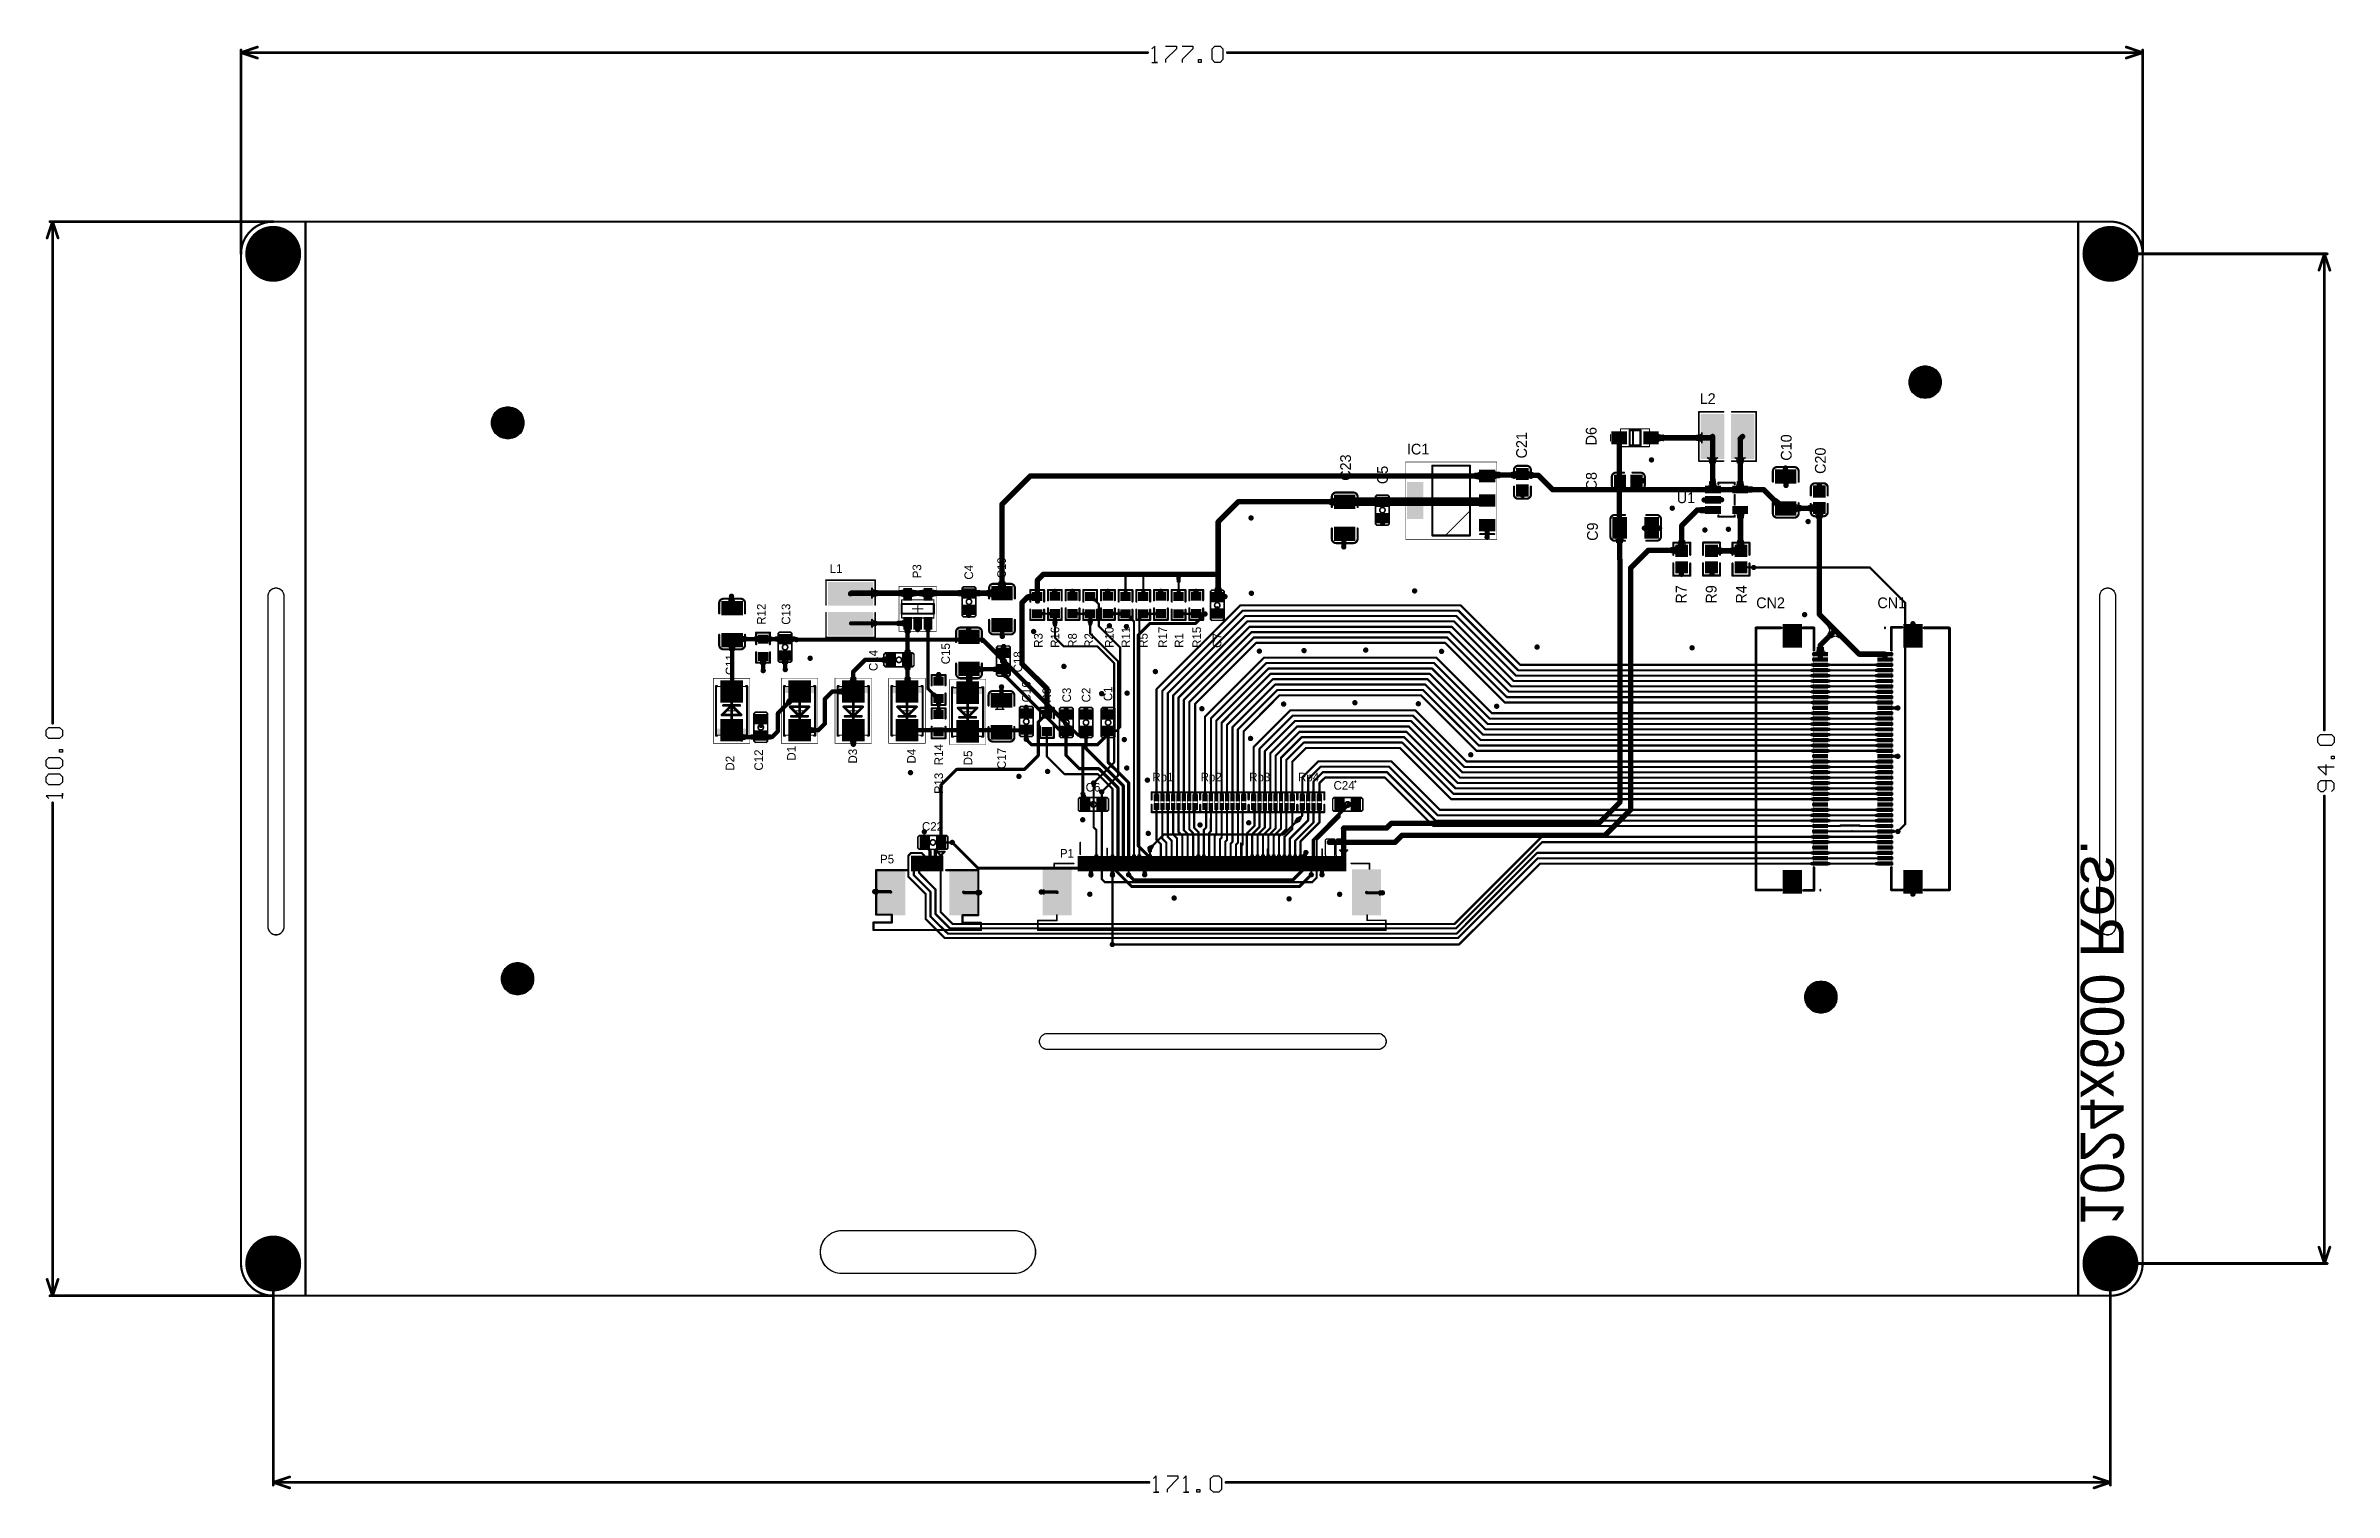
# Model space of a CAD drawing. Extents: x 244 to 457, y 184 to 319.
import ezdxf

# ---------------------------------------------------------------- set-up
doc = ezdxf.new("R2010")
doc.units = 0
doc.layers.get('0').update_dxf_attribs({"linetype": 'CONTINUOUS'})
for name, color, linetype in [('BOTTOMLAYER', 5, 'CONTINUOUS'), ('BOTTOMOVERLAY', 54, 'CONTINUOUS'), ('BOTTOMSOLDER', 6, 'CONTINUOUS'), ('KEEPOUTLAYER', 6, 'CONTINUOUS'), ('MECHANICAL13', 56, 'CONTINUOUS'), ('MECHANICAL15', 56, 'CONTINUOUS'), ('MULTILAYER', 9, 'CONTINUOUS'), ('PADHOLELAYER', 156, 'CONTINUOUS'), ('TOPLAYER', 1, 'CONTINUOUS'), ('TOPOVERLAY', 2, 'CONTINUOUS'), ('TOPPASTE', 8, 'CONTINUOUS'), ('TOPSOLDER', 216, 'CONTINUOUS'), ('VIAHOLELAYER', 16, 'CONTINUOUS')]:
    doc.layers.add(name, color=color, linetype=linetype)

msp = doc.modelspace()

# ---------------------------------------------------------------- texts
at = {"layer": 'BOTTOMOVERLAY', "text_generation_flag": 2}
msp.add_text('1024x600 Res.', height=4, rotation=270, dxfattribs=at).set_placement((433.28, 209))
at = {"layer": 'TOPOVERLAY'}
for s, height, p in [('L2', 1, (397.81, 285.52)), ('IC1', 1, (370.56, 280.82)), ('U1', 1, (395.68, 276.29)), ('L1', 0.8, (316.84, 269.8)), ('CN2', 1, (403.07, 266.51)), ('CN1', 1, (414.35, 266.51)), ('C6', 0.8, (340.66, 249.44)), ('Rp1', 0.8, (346.86, 250.39)), ('Rp2', 0.8, (351.36, 250.39)), ('Rp3', 0.8, (355.88, 250.39)), ('Rp4', 0.8, (360.43, 250.39)), ('C24', 0.8, (363.73, 249.61)), ('C22', 0.8, (325.42, 245.79)), ('P5', 0.8, (321.52, 242.75)), ('P1', 0.8, (338.26, 243.29))]:
    msp.add_text(s, height=height, dxfattribs=at).set_placement(p)
for s, height, p in [('D6', 1, (388.21, 281.67)), ('C21', 1, (381.73, 280.45)), ('C10', 1, (406.37, 280.24)), ('C20', 1, (409.54, 279.01)), ('C23', 1, (365.35, 278.37)), ('C5', 1, (368.79, 278.06)), ('C8', 1, (388.23, 277.48)), ('C9', 1, (388.33, 272.78)), ('P3', 0.8, (325.35, 269.29)), ('C19', 0.8, (333.23, 269.29)), ('C4', 0.8, (330.18, 269.17)), ('R7', 1, (396.59, 266.94)), ('R9', 1, (399.38, 266.94)), ('R4', 1, (402.18, 266.94)), ('R12', 0.8, (310.87, 264.97)), ('C13', 0.8, (313.16, 264.97)), ('R3', 0.8, (336.65, 262.82)), ('R16', 0.8, (338.2, 262.82)), ('R8', 0.8, (339.83, 262.82)), ('R2', 0.8, (341.35, 262.82)), ('R10', 0.8, (343.26, 262.82)), ('R11', 0.8, (344.8, 262.82)), ('R5', 0.8, (346.43, 262.82)), ('R17', 0.8, (348.23, 262.82)), ('R1', 0.8, (349.74, 262.82)), ('R15', 0.8, (351.4, 262.82)), ('C7', 0.8, (353.29, 262.82)), ('C11', 0.8, (307.95, 260.28)), ('C14', 0.8, (321.29, 260.66)), ('C15', 0.8, (328.02, 261.29)), ('C18', 0.8, (334.75, 260.54)), ('C16', 0.8, (335.53, 257.74)), ('R6', 0.8, (337.43, 257.72)), ('C3', 0.8, (339.29, 257.74)), ('C2', 0.8, (341.1, 257.74)), ('C1', 0.8, (343.13, 257.86)), ('D1', 0.8, (313.67, 252.32)), ('R14', 0.8, (327.38, 251.89)), ('D2', 0.8, (307.95, 251.39)), ('C12', 0.8, (310.62, 251.39)), ('D3', 0.8, (319.38, 252.05)), ('D4', 0.8, (324.84, 252.05)), ('D5', 0.8, (330.1, 251.89)), ('C17', 0.8, (333.23, 251.54)), ('R13', 0.8, (327.38, 249.23))]:
    msp.add_text(s, height=height, rotation=90, dxfattribs=at).set_placement(p)

# ---------------------------------------------------------------- blocks, each defined once
blk = doc.blocks.new('FPC_SMD_P0_50_40P_FGS_XJ_H')
at = {"layer": 'MECHANICAL15'}
for p, q in [((-12.21, 0.55), (-12.21, 2.05)), ((-12.21, 2.05), (-10.89, 2.05)), ((-12.21, 0.55), (-12.21, 0.55)), ((-10.89, 0.55), (-12.21, 0.55)), ((-12.2, 0.55), (-12.2, 2.05)), ((-12.2, 2.05), (-10.9, 2.05)), ((-12.2, 0.55), (-12.2, 0.55)), ((-10.9, 0.55), (-12.2, 0.55)), ((-10.9, 2.05), (-10.9, 0.55)), ((-10.89, 2.05), (-10.89, 0.55)), ((10.89, 0.55), (10.89, 2.05)), ((10.89, 2.05), (12.21, 2.05)), ((10.89, 0.55), (10.89, 0.55)), ((12.21, 0.55), (10.89, 0.55)), ((10.9, 0.55), (10.9, 2.05)), ((10.9, 2.05), (12.2, 2.05)), ((10.9, 0.55), (10.9, 0.55)), ((12.2, 0.55), (10.9, 0.55)), ((12.2, 2.05), (12.2, 0.55)), ((12.21, 2.05), (12.21, 0.55)), ((-12.23, -1.24), (-12.27, -1.28)), ((-12.27, -1.28), (-12.27, -1.3)), ((-12.27, -1.3), (-12.27, -1.33)), ((-12.27, -1.33), (-12.23, -1.36)), ((-12.18, -1.24), (-12.23, -1.24)), ((-12.23, -1.36), (-12.18, -1.36)), ((-12.15, -1.28), (-12.18, -1.24)), ((-12.18, -1.36), (-12.15, -1.33)), ((-12.15, -1.3), (-12.15, -1.28)), ((-12.15, -1.3), (-12.15, -1.3)), ((-12.15, -1.33), (-12.15, -1.3)), ((-9.85, -1.3), (-9.85, -0.6)), ((-9.85, -0.6), (-9.65, -0.6)), ((-9.85, -1.3), (-9.85, -1.3)), ((-9.65, -1.3), (-9.85, -1.3)), ((-9.65, -0.6), (-9.65, -1.3)), ((-9.35, -1.3), (-9.35, -0.6)), ((-9.35, -0.6), (-9.15, -0.6)), ((-9.35, -1.3), (-9.35, -1.3)), ((-9.15, -1.3), (-9.35, -1.3)), ((-9.15, -0.6), (-9.15, -1.3)), ((-8.85, -1.3), (-8.85, -0.6)), ((-8.85, -0.6), (-8.65, -0.6)), ((-8.85, -1.3), (-8.85, -1.3)), ((-8.65, -1.3), (-8.85, -1.3)), ((-8.65, -0.6), (-8.65, -1.3)), ((-8.35, -1.3), (-8.35, -0.6)), ((-8.35, -0.6), (-8.15, -0.6)), ((-8.35, -1.3), (-8.35, -1.3)), ((-8.15, -1.3), (-8.35, -1.3)), ((-8.15, -0.6), (-8.15, -1.3)), ((-7.85, -1.3), (-7.85, -0.6)), ((-7.85, -0.6), (-7.65, -0.6)), ((-7.85, -1.3), (-7.85, -1.3)), ((-7.65, -1.3), (-7.85, -1.3)), ((-7.65, -0.6), (-7.65, -1.3)), ((-7.35, -1.3), (-7.35, -0.6)), ((-7.35, -0.6), (-7.15, -0.6)), ((-7.35, -1.3), (-7.35, -1.3)), ((-7.15, -1.3), (-7.35, -1.3)), ((-7.15, -0.6), (-7.15, -1.3)), ((-6.85, -1.3), (-6.85, -0.6)), ((-6.85, -0.6), (-6.65, -0.6)), ((-6.85, -1.3), (-6.85, -1.3)), ((-6.65, -1.3), (-6.85, -1.3)), ((-6.65, -0.6), (-6.65, -1.3)), ((-6.35, -1.3), (-6.35, -0.6)), ((-6.35, -0.6), (-6.15, -0.6)), ((-6.35, -1.3), (-6.35, -1.3)), ((-6.15, -1.3), (-6.35, -1.3)), ((-6.15, -0.6), (-6.15, -1.3)), ((-5.85, -1.3), (-5.85, -0.6)), ((-5.85, -0.6), (-5.65, -0.6)), ((-5.85, -1.3), (-5.85, -1.3)), ((-5.65, -1.3), (-5.85, -1.3)), ((-5.65, -0.6), (-5.65, -1.3)), ((-5.35, -1.3), (-5.35, -0.6)), ((-5.35, -0.6), (-5.15, -0.6)), ((-5.35, -1.3), (-5.35, -1.3)), ((-5.15, -1.3), (-5.35, -1.3)), ((-5.15, -0.6), (-5.15, -1.3)), ((-4.85, -1.3), (-4.85, -0.6)), ((-4.85, -0.6), (-4.65, -0.6)), ((-4.85, -1.3), (-4.85, -1.3)), ((-4.65, -1.3), (-4.85, -1.3)), ((-4.65, -0.6), (-4.65, -1.3)), ((-4.35, -1.3), (-4.35, -0.6)), ((-4.35, -0.6), (-4.15, -0.6)), ((-4.35, -1.3), (-4.35, -1.3)), ((-4.15, -1.3), (-4.35, -1.3)), ((-4.15, -0.6), (-4.15, -1.3)), ((-3.85, -1.3), (-3.85, -0.6)), ((-3.85, -0.6), (-3.65, -0.6)), ((-3.85, -1.3), (-3.85, -1.3)), ((-3.65, -1.3), (-3.85, -1.3)), ((-3.65, -0.6), (-3.65, -1.3)), ((-3.35, -1.3), (-3.35, -0.6)), ((-3.35, -0.6), (-3.15, -0.6)), ((-3.35, -1.3), (-3.35, -1.3)), ((-3.15, -1.3), (-3.35, -1.3)), ((-3.15, -0.6), (-3.15, -1.3)), ((-2.85, -1.3), (-2.85, -0.6)), ((-2.85, -0.6), (-2.65, -0.6)), ((-2.85, -1.3), (-2.85, -1.3)), ((-2.65, -1.3), (-2.85, -1.3)), ((-2.65, -0.6), (-2.65, -1.3)), ((-2.35, -1.3), (-2.35, -0.6)), ((-2.35, -0.6), (-2.15, -0.6)), ((-2.35, -1.3), (-2.35, -1.3)), ((-2.15, -1.3), (-2.35, -1.3)), ((-2.15, -0.6), (-2.15, -1.3)), ((-1.85, -1.3), (-1.85, -0.6)), ((-1.85, -0.6), (-1.65, -0.6)), ((-1.85, -1.3), (-1.85, -1.3)), ((-1.65, -1.3), (-1.85, -1.3)), ((-1.65, -0.6), (-1.65, -1.3)), ((-1.35, -1.3), (-1.35, -0.6)), ((-1.35, -0.6), (-1.15, -0.6)), ((-1.35, -1.3), (-1.35, -1.3)), ((-1.15, -1.3), (-1.35, -1.3)), ((-1.15, -0.6), (-1.15, -1.3)), ((-0.85, -1.3), (-0.85, -0.6)), ((-0.85, -0.6), (-0.65, -0.6)), ((-0.85, -1.3), (-0.85, -1.3)), ((-0.65, -1.3), (-0.85, -1.3)), ((-0.65, -0.6), (-0.65, -1.3)), ((-0.35, -1.3), (-0.35, -0.6)), ((-0.35, -0.6), (-0.15, -0.6)), ((-0.35, -1.3), (-0.35, -1.3)), ((-0.15, -1.3), (-0.35, -1.3)), ((-0.15, -0.6), (-0.15, -1.3)), ((0.15, -1.3), (0.15, -0.6)), ((0.15, -0.6), (0.35, -0.6)), ((0.15, -1.3), (0.15, -1.3)), ((0.35, -1.3), (0.15, -1.3)), ((0.35, -0.6), (0.35, -1.3)), ((0.65, -1.3), (0.65, -0.6)), ((0.65, -0.6), (0.85, -0.6)), ((0.65, -1.3), (0.65, -1.3)), ((0.85, -1.3), (0.65, -1.3)), ((0.85, -0.6), (0.85, -1.3)), ((1.15, -1.3), (1.15, -0.6)), ((1.15, -0.6), (1.35, -0.6)), ((1.15, -1.3), (1.15, -1.3)), ((1.35, -1.3), (1.15, -1.3)), ((1.35, -0.6), (1.35, -1.3)), ((1.65, -1.3), (1.65, -0.6)), ((1.65, -0.6), (1.85, -0.6)), ((1.65, -1.3), (1.65, -1.3)), ((1.85, -1.3), (1.65, -1.3)), ((1.85, -0.6), (1.85, -1.3)), ((2.15, -1.3), (2.15, -0.6)), ((2.15, -0.6), (2.35, -0.6)), ((2.15, -1.3), (2.15, -1.3)), ((2.35, -1.3), (2.15, -1.3)), ((2.35, -0.6), (2.35, -1.3)), ((2.65, -1.3), (2.65, -0.6)), ((2.65, -0.6), (2.85, -0.6)), ((2.65, -1.3), (2.65, -1.3)), ((2.85, -1.3), (2.65, -1.3)), ((2.85, -0.6), (2.85, -1.3)), ((3.15, -1.3), (3.15, -0.6)), ((3.15, -0.6), (3.35, -0.6)), ((3.15, -1.3), (3.15, -1.3)), ((3.35, -1.3), (3.15, -1.3)), ((3.35, -0.6), (3.35, -1.3)), ((3.65, -1.3), (3.65, -0.6)), ((3.65, -0.6), (3.85, -0.6)), ((3.65, -1.3), (3.65, -1.3)), ((3.85, -1.3), (3.65, -1.3)), ((3.85, -0.6), (3.85, -1.3)), ((4.15, -1.3), (4.15, -0.6)), ((4.15, -0.6), (4.35, -0.6)), ((4.15, -1.3), (4.15, -1.3)), ((4.35, -1.3), (4.15, -1.3)), ((4.35, -0.6), (4.35, -1.3)), ((4.65, -1.3), (4.65, -0.6)), ((4.65, -0.6), (4.85, -0.6)), ((4.65, -1.3), (4.65, -1.3)), ((4.85, -1.3), (4.65, -1.3)), ((4.85, -0.6), (4.85, -1.3)), ((5.15, -1.3), (5.15, -0.6)), ((5.15, -0.6), (5.35, -0.6)), ((5.15, -1.3), (5.15, -1.3)), ((5.35, -1.3), (5.15, -1.3)), ((5.35, -0.6), (5.35, -1.3)), ((5.65, -1.3), (5.65, -0.6)), ((5.65, -0.6), (5.85, -0.6)), ((5.65, -1.3), (5.65, -1.3)), ((5.85, -1.3), (5.65, -1.3)), ((5.85, -0.6), (5.85, -1.3)), ((6.15, -1.3), (6.15, -0.6)), ((6.15, -0.6), (6.35, -0.6)), ((6.15, -1.3), (6.15, -1.3)), ((6.35, -1.3), (6.15, -1.3)), ((6.35, -0.6), (6.35, -1.3)), ((6.65, -1.3), (6.65, -0.6)), ((6.65, -0.6), (6.85, -0.6)), ((6.65, -1.3), (6.65, -1.3)), ((6.85, -1.3), (6.65, -1.3)), ((6.85, -0.6), (6.85, -1.3)), ((7.15, -1.3), (7.15, -0.6)), ((7.15, -0.6), (7.35, -0.6)), ((7.15, -1.3), (7.15, -1.3)), ((7.35, -1.3), (7.15, -1.3)), ((7.35, -0.6), (7.35, -1.3)), ((7.65, -1.3), (7.65, -0.6)), ((7.65, -0.6), (7.85, -0.6)), ((7.65, -1.3), (7.65, -1.3)), ((7.85, -1.3), (7.65, -1.3)), ((7.85, -0.6), (7.85, -1.3)), ((8.15, -1.3), (8.15, -0.6)), ((8.15, -0.6), (8.35, -0.6)), ((8.15, -1.3), (8.15, -1.3)), ((8.35, -1.3), (8.15, -1.3)), ((8.35, -0.6), (8.35, -1.3)), ((8.65, -1.3), (8.65, -0.6)), ((8.65, -0.6), (8.85, -0.6)), ((8.65, -1.3), (8.65, -1.3)), ((8.85, -1.3), (8.65, -1.3)), ((8.85, -0.6), (8.85, -1.3)), ((9.15, -1.3), (9.15, -0.6)), ((9.15, -0.6), (9.35, -0.6)), ((9.15, -1.3), (9.15, -1.3)), ((9.35, -1.3), (9.15, -1.3)), ((9.35, -0.6), (9.35, -1.3)), ((9.65, -1.3), (9.65, -0.6)), ((9.65, -0.6), (9.85, -0.6)), ((9.65, -1.3), (9.65, -1.3)), ((9.85, -1.3), (9.65, -1.3)), ((9.85, -0.6), (9.85, -1.3))]:
    blk.add_line(p, q, dxfattribs=at)
at = {"layer": 'MECHANICAL15', "const_width": 0.0508}
for points in [[(-12.2, 4.7), (-12.2, -0.7)], [(-12.2, 4.7), (12.2, 4.7)], [(12.2, 4.7), (12.2, -0.7)], [(-12.2, -0.7), (12.2, -0.7)]]:
    blk.add_lwpolyline(points, dxfattribs=at)
at = {"layer": 'MECHANICAL15', "const_width": 0.0254}
for points in [[(-12.21, 4.7, 1), (-12.19, 4.7, 1)], [(-12.21, 4.7, 1), (-12.19, 4.7, 1)], [(12.19, 4.7, 1), (12.21, 4.7, 1)], [(12.19, 4.7, 1), (12.21, 4.7, 1)], [(-12.21, -0.7, 1), (-12.19, -0.7, 1)], [(-12.21, -0.7, 1), (-12.19, -0.7, 1)], [(12.19, -0.7, 1), (12.21, -0.7, 1)], [(12.19, -0.7, 1), (12.21, -0.7, 1)]]:
    blk.add_lwpolyline(points, format="xyb", close=True, dxfattribs=at)
at = {"layer": 'TOPLAYER'}
for points in [[(-12.45, 2.1), (-12.45, 0.5), (-10.45, 2.1), (-10.45, 0.5)], [(10.45, 2.1), (10.45, 0.5), (12.45, 2.1), (12.45, 0.5)], [(-9.9, -1.95), (-9.6, -1.95), (-9.9, -0.65), (-9.6, -0.65)], [(-9.4, -1.95), (-9.1, -1.95), (-9.4, -0.65), (-9.1, -0.65)], [(-8.9, -1.95), (-8.6, -1.95), (-8.9, -0.65), (-8.6, -0.65)], [(-8.4, -1.95), (-8.1, -1.95), (-8.4, -0.65), (-8.1, -0.65)], [(-7.9, -1.95), (-7.6, -1.95), (-7.9, -0.65), (-7.6, -0.65)], [(-7.4, -1.95), (-7.1, -1.95), (-7.4, -0.65), (-7.1, -0.65)], [(-6.9, -1.95), (-6.6, -1.95), (-6.9, -0.65), (-6.6, -0.65)], [(-6.4, -1.95), (-6.1, -1.95), (-6.4, -0.65), (-6.1, -0.65)], [(-5.9, -1.95), (-5.6, -1.95), (-5.9, -0.65), (-5.6, -0.65)], [(-5.4, -1.95), (-5.1, -1.95), (-5.4, -0.65), (-5.1, -0.65)], [(-4.9, -1.95), (-4.6, -1.95), (-4.9, -0.65), (-4.6, -0.65)], [(-4.4, -1.95), (-4.1, -1.95), (-4.4, -0.65), (-4.1, -0.65)], [(-3.9, -1.95), (-3.6, -1.95), (-3.9, -0.65), (-3.6, -0.65)], [(-3.4, -1.95), (-3.1, -1.95), (-3.4, -0.65), (-3.1, -0.65)], [(-2.9, -1.95), (-2.6, -1.95), (-2.9, -0.65), (-2.6, -0.65)], [(-2.4, -1.95), (-2.1, -1.95), (-2.4, -0.65), (-2.1, -0.65)], [(-1.9, -1.95), (-1.6, -1.95), (-1.9, -0.65), (-1.6, -0.65)], [(-1.4, -1.95), (-1.1, -1.95), (-1.4, -0.65), (-1.1, -0.65)], [(-0.9, -1.95), (-0.6, -1.95), (-0.9, -0.65), (-0.6, -0.65)], [(-0.4, -1.95), (-0.1, -1.95), (-0.4, -0.65), (-0.1, -0.65)], [(0.1, -1.95), (0.4, -1.95), (0.1, -0.65), (0.4, -0.65)], [(0.6, -1.95), (0.9, -1.95), (0.6, -0.65), (0.9, -0.65)], [(1.1, -1.95), (1.4, -1.95), (1.1, -0.65), (1.4, -0.65)], [(1.6, -1.95), (1.9, -1.95), (1.6, -0.65), (1.9, -0.65)], [(2.1, -1.95), (2.4, -1.95), (2.1, -0.65), (2.4, -0.65)], [(2.6, -1.95), (2.9, -1.95), (2.6, -0.65), (2.9, -0.65)], [(3.1, -1.95), (3.4, -1.95), (3.1, -0.65), (3.4, -0.65)], [(3.6, -1.95), (3.9, -1.95), (3.6, -0.65), (3.9, -0.65)], [(4.1, -1.95), (4.4, -1.95), (4.1, -0.65), (4.4, -0.65)], [(4.6, -1.95), (4.9, -1.95), (4.6, -0.65), (4.9, -0.65)], [(5.1, -1.95), (5.4, -1.95), (5.1, -0.65), (5.4, -0.65)], [(5.6, -1.95), (5.9, -1.95), (5.6, -0.65), (5.9, -0.65)], [(6.1, -1.95), (6.4, -1.95), (6.1, -0.65), (6.4, -0.65)], [(6.6, -1.95), (6.9, -1.95), (6.6, -0.65), (6.9, -0.65)], [(7.1, -1.95), (7.4, -1.95), (7.1, -0.65), (7.4, -0.65)], [(7.6, -1.95), (7.9, -1.95), (7.6, -0.65), (7.9, -0.65)], [(8.1, -1.95), (8.4, -1.95), (8.1, -0.65), (8.4, -0.65)], [(8.6, -1.95), (8.9, -1.95), (8.6, -0.65), (8.9, -0.65)], [(9.1, -1.95), (9.4, -1.95), (9.1, -0.65), (9.4, -0.65)], [(9.6, -1.95), (9.9, -1.95), (9.6, -0.65), (9.9, -0.65)]]:
    blk.add_solid(points, dxfattribs=at)
at = {"layer": 'TOPOVERLAY', "const_width": 0.254}
for points in [[(-12.2, 4.7), (-12.2, 2.33)], [(-12.2, 4.7), (12.2, 4.7)], [(12.2, 4.7), (12.2, 2.33)], [(-12.25, 0.27), (-12.25, -0.7)], [(12.2, 0.35), (12.2, -0.7)], [(-12.25, -0.7), (-10.13, -0.7)], [(10.13, -0.7), (12.2, -0.7)]]:
    blk.add_lwpolyline(points, dxfattribs=at)
at = {"layer": 'TOPOVERLAY', "const_width": 0.127}
for points in [[(-12.26, 4.7, 1), (-12.14, 4.7, 1)], [(-12.26, 4.7, 1), (-12.14, 4.7, 1)], [(12.14, 4.7, 1), (12.26, 4.7, 1)], [(12.14, 4.7, 1), (12.26, 4.7, 1)], [(-12.26, 2.33, 1), (-12.14, 2.33, 1)], [(12.14, 2.33, 1), (12.26, 2.33, 1)], [(-12.31, 0.27, 1), (-12.19, 0.27, 1)], [(12.14, 0.35, 1), (12.26, 0.35, 1)], [(-12.31, -0.7, 1), (-12.19, -0.7, 1)], [(-12.31, -0.7, 1), (-12.19, -0.7, 1)], [(-10.19, -0.7, 1), (-10.06, -0.7, 1)], [(10.06, -0.7, 1), (10.19, -0.7, 1)], [(12.14, -0.7, 1), (12.26, -0.7, 1)], [(12.14, -0.7, 1), (12.26, -0.7, 1)]]:
    blk.add_lwpolyline(points, format="xyb", close=True, dxfattribs=at)
at = {"layer": 'TOPPASTE'}
for points in [[(-12.45, 2.1), (-12.45, 0.5), (-10.45, 2.1), (-10.45, 0.5)], [(10.45, 2.1), (10.45, 0.5), (12.45, 2.1), (12.45, 0.5)], [(-9.9, -1.95), (-9.6, -1.95), (-9.9, -0.65), (-9.6, -0.65)], [(-9.4, -1.95), (-9.1, -1.95), (-9.4, -0.65), (-9.1, -0.65)], [(-8.9, -1.95), (-8.6, -1.95), (-8.9, -0.65), (-8.6, -0.65)], [(-8.4, -1.95), (-8.1, -1.95), (-8.4, -0.65), (-8.1, -0.65)], [(-7.9, -1.95), (-7.6, -1.95), (-7.9, -0.65), (-7.6, -0.65)], [(-7.4, -1.95), (-7.1, -1.95), (-7.4, -0.65), (-7.1, -0.65)], [(-6.9, -1.95), (-6.6, -1.95), (-6.9, -0.65), (-6.6, -0.65)], [(-6.4, -1.95), (-6.1, -1.95), (-6.4, -0.65), (-6.1, -0.65)], [(-5.9, -1.95), (-5.6, -1.95), (-5.9, -0.65), (-5.6, -0.65)], [(-5.4, -1.95), (-5.1, -1.95), (-5.4, -0.65), (-5.1, -0.65)], [(-4.9, -1.95), (-4.6, -1.95), (-4.9, -0.65), (-4.6, -0.65)], [(-4.4, -1.95), (-4.1, -1.95), (-4.4, -0.65), (-4.1, -0.65)], [(-3.9, -1.95), (-3.6, -1.95), (-3.9, -0.65), (-3.6, -0.65)], [(-3.4, -1.95), (-3.1, -1.95), (-3.4, -0.65), (-3.1, -0.65)], [(-2.9, -1.95), (-2.6, -1.95), (-2.9, -0.65), (-2.6, -0.65)], [(-2.4, -1.95), (-2.1, -1.95), (-2.4, -0.65), (-2.1, -0.65)], [(-1.9, -1.95), (-1.6, -1.95), (-1.9, -0.65), (-1.6, -0.65)], [(-1.4, -1.95), (-1.1, -1.95), (-1.4, -0.65), (-1.1, -0.65)], [(-0.9, -1.95), (-0.6, -1.95), (-0.9, -0.65), (-0.6, -0.65)], [(-0.4, -1.95), (-0.1, -1.95), (-0.4, -0.65), (-0.1, -0.65)], [(0.1, -1.95), (0.4, -1.95), (0.1, -0.65), (0.4, -0.65)], [(0.6, -1.95), (0.9, -1.95), (0.6, -0.65), (0.9, -0.65)], [(1.1, -1.95), (1.4, -1.95), (1.1, -0.65), (1.4, -0.65)], [(1.6, -1.95), (1.9, -1.95), (1.6, -0.65), (1.9, -0.65)], [(2.1, -1.95), (2.4, -1.95), (2.1, -0.65), (2.4, -0.65)], [(2.6, -1.95), (2.9, -1.95), (2.6, -0.65), (2.9, -0.65)], [(3.1, -1.95), (3.4, -1.95), (3.1, -0.65), (3.4, -0.65)], [(3.6, -1.95), (3.9, -1.95), (3.6, -0.65), (3.9, -0.65)], [(4.1, -1.95), (4.4, -1.95), (4.1, -0.65), (4.4, -0.65)], [(4.6, -1.95), (4.9, -1.95), (4.6, -0.65), (4.9, -0.65)], [(5.1, -1.95), (5.4, -1.95), (5.1, -0.65), (5.4, -0.65)], [(5.6, -1.95), (5.9, -1.95), (5.6, -0.65), (5.9, -0.65)], [(6.1, -1.95), (6.4, -1.95), (6.1, -0.65), (6.4, -0.65)], [(6.6, -1.95), (6.9, -1.95), (6.6, -0.65), (6.9, -0.65)], [(7.1, -1.95), (7.4, -1.95), (7.1, -0.65), (7.4, -0.65)], [(7.6, -1.95), (7.9, -1.95), (7.6, -0.65), (7.9, -0.65)], [(8.1, -1.95), (8.4, -1.95), (8.1, -0.65), (8.4, -0.65)], [(8.6, -1.95), (8.9, -1.95), (8.6, -0.65), (8.9, -0.65)], [(9.1, -1.95), (9.4, -1.95), (9.1, -0.65), (9.4, -0.65)], [(9.6, -1.95), (9.9, -1.95), (9.6, -0.65), (9.9, -0.65)]]:
    blk.add_solid(points, dxfattribs=at)
at = {"layer": 'TOPSOLDER'}
for points in [[(-12.55, 2.2), (-12.55, 0.4), (-10.35, 2.2), (-10.35, 0.4)], [(10.35, 2.2), (10.35, 0.4), (12.55, 2.2), (12.55, 0.4)], [(-9.95, -2), (-9.55, -2), (-9.95, -0.6), (-9.55, -0.6)], [(-9.45, -2), (-9.05, -2), (-9.45, -0.6), (-9.05, -0.6)], [(-8.95, -2), (-8.55, -2), (-8.95, -0.6), (-8.55, -0.6)], [(-8.45, -2), (-8.05, -2), (-8.45, -0.6), (-8.05, -0.6)], [(-7.95, -2), (-7.55, -2), (-7.95, -0.6), (-7.55, -0.6)], [(-7.45, -2), (-7.05, -2), (-7.45, -0.6), (-7.05, -0.6)], [(-6.95, -2), (-6.55, -2), (-6.95, -0.6), (-6.55, -0.6)], [(-6.45, -2), (-6.05, -2), (-6.45, -0.6), (-6.05, -0.6)], [(-5.95, -2), (-5.55, -2), (-5.95, -0.6), (-5.55, -0.6)], [(-5.45, -2), (-5.05, -2), (-5.45, -0.6), (-5.05, -0.6)], [(-4.95, -2), (-4.55, -2), (-4.95, -0.6), (-4.55, -0.6)], [(-4.45, -2), (-4.05, -2), (-4.45, -0.6), (-4.05, -0.6)], [(-3.95, -2), (-3.55, -2), (-3.95, -0.6), (-3.55, -0.6)], [(-3.45, -2), (-3.05, -2), (-3.45, -0.6), (-3.05, -0.6)], [(-2.95, -2), (-2.55, -2), (-2.95, -0.6), (-2.55, -0.6)], [(-2.45, -2), (-2.05, -2), (-2.45, -0.6), (-2.05, -0.6)], [(-1.95, -2), (-1.55, -2), (-1.95, -0.6), (-1.55, -0.6)], [(-1.45, -2), (-1.05, -2), (-1.45, -0.6), (-1.05, -0.6)], [(-0.95, -2), (-0.55, -2), (-0.95, -0.6), (-0.55, -0.6)], [(-0.45, -2), (-0.05, -2), (-0.45, -0.6), (-0.05, -0.6)], [(0.05, -2), (0.45, -2), (0.05, -0.6), (0.45, -0.6)], [(0.55, -2), (0.95, -2), (0.55, -0.6), (0.95, -0.6)], [(1.05, -2), (1.45, -2), (1.05, -0.6), (1.45, -0.6)], [(1.55, -2), (1.95, -2), (1.55, -0.6), (1.95, -0.6)], [(2.05, -2), (2.45, -2), (2.05, -0.6), (2.45, -0.6)], [(2.55, -2), (2.95, -2), (2.55, -0.6), (2.95, -0.6)], [(3.05, -2), (3.45, -2), (3.05, -0.6), (3.45, -0.6)], [(3.55, -2), (3.95, -2), (3.55, -0.6), (3.95, -0.6)], [(4.05, -2), (4.45, -2), (4.05, -0.6), (4.45, -0.6)], [(4.55, -2), (4.95, -2), (4.55, -0.6), (4.95, -0.6)], [(5.05, -2), (5.45, -2), (5.05, -0.6), (5.45, -0.6)], [(5.55, -2), (5.95, -2), (5.55, -0.6), (5.95, -0.6)], [(6.05, -2), (6.45, -2), (6.05, -0.6), (6.45, -0.6)], [(6.55, -2), (6.95, -2), (6.55, -0.6), (6.95, -0.6)], [(7.05, -2), (7.45, -2), (7.05, -0.6), (7.45, -0.6)], [(7.55, -2), (7.95, -2), (7.55, -0.6), (7.95, -0.6)], [(8.05, -2), (8.45, -2), (8.05, -0.6), (8.45, -0.6)], [(8.55, -2), (8.95, -2), (8.55, -0.6), (8.95, -0.6)], [(9.05, -2), (9.45, -2), (9.05, -0.6), (9.45, -0.6)], [(9.55, -2), (9.95, -2), (9.55, -0.6), (9.95, -0.6)]]:
    blk.add_solid(points, dxfattribs=at)
blk = doc.blocks.new('C0603_2')
at = {"layer": 'TOPLAYER'}
for points in [[(-1.14, 0.51), (-1.14, -0.51), (-0.38, 0.51), (-0.38, -0.51)], [(0.38, 0.51), (0.38, -0.51), (1.14, 0.51), (1.14, -0.51)]]:
    blk.add_solid(points, dxfattribs=at)
at = {"layer": 'TOPOVERLAY', "const_width": 0.152}
for points in [[(-1.27, 0.64), (-1.4, 0.51)], [(-1.4, 0.51), (-1.4, -0.51)], [(1.27, 0.64), (-1.27, 0.64)], [(1.4, 0.51), (1.27, 0.64)], [(1.4, 0.51), (1.4, -0.51)], [(-1.27, -0.64), (-1.4, -0.51)], [(1.27, -0.64), (-1.27, -0.64)], [(1.4, -0.51), (1.27, -0.64)]]:
    blk.add_lwpolyline(points, dxfattribs=at)
at = {"layer": 'TOPOVERLAY'}
for points, const_width in [([(-1.44, 0.51, 1), (-1.36, 0.51, 1)], 0.0762), ([(-1.44, 0.51, 1), (-1.36, 0.51, 1)], 0.0762), ([(-1.31, 0.64, 1), (-1.23, 0.64, 1)], 0.0762), ([(-1.31, 0.64, 1), (-1.23, 0.64, 1)], 0.0762), ([(0.25, 0, 1), (-0.25, 0, 1)], 0.152), ([(-0.29, 0, 1), (-0.22, 0, 1)], 0.0762), ([(0.22, 0, 1), (0.29, 0, 1)], 0.0762), ([(1.23, 0.64, 1), (1.31, 0.64, 1)], 0.0762), ([(1.23, 0.64, 1), (1.31, 0.64, 1)], 0.0762), ([(1.36, 0.51, 1), (1.44, 0.51, 1)], 0.0762), ([(1.36, 0.51, 1), (1.44, 0.51, 1)], 0.0762), ([(-1.44, -0.51, 1), (-1.36, -0.51, 1)], 0.0762), ([(-1.44, -0.51, 1), (-1.36, -0.51, 1)], 0.0762), ([(-1.31, -0.64, 1), (-1.23, -0.64, 1)], 0.0762), ([(-1.31, -0.64, 1), (-1.23, -0.64, 1)], 0.0762), ([(1.23, -0.64, 1), (1.31, -0.64, 1)], 0.0762), ([(1.23, -0.64, 1), (1.31, -0.64, 1)], 0.0762), ([(1.36, -0.51, 1), (1.44, -0.51, 1)], 0.0762), ([(1.36, -0.51, 1), (1.44, -0.51, 1)], 0.0762)]:
    blk.add_lwpolyline(points, format="xyb", close=True, dxfattribs=dict(at, const_width=const_width))
at = {"layer": 'TOPPASTE'}
for points in [[(-1.14, 0.51), (-1.14, -0.51), (-0.38, 0.51), (-0.38, -0.51)], [(0.38, 0.51), (0.38, -0.51), (1.14, 0.51), (1.14, -0.51)]]:
    blk.add_solid(points, dxfattribs=at)
at = {"layer": 'TOPSOLDER'}
for points in [[(-1.24, 0.61), (-1.24, -0.61), (-0.28, 0.61), (-0.28, -0.61)], [(0.28, 0.61), (0.28, -0.61), (1.24, 0.61), (1.24, -0.61)]]:
    blk.add_solid(points, dxfattribs=at)
blk = doc.blocks.new('C0603_3')
at = {"layer": 'TOPLAYER'}
for points in [[(-1.14, 0.51), (-1.14, -0.51), (-0.38, 0.51), (-0.38, -0.51)], [(0.38, 0.51), (0.38, -0.51), (1.14, 0.51), (1.14, -0.51)]]:
    blk.add_solid(points, dxfattribs=at)
at = {"layer": 'TOPOVERLAY', "const_width": 0.152}
for points in [[(-1.4, 0.51), (-1.27, 0.64)], [(-1.4, -0.51), (-1.4, 0.51)], [(-1.27, 0.64), (1.27, 0.64)], [(1.27, 0.64), (1.4, 0.51)], [(1.4, -0.51), (1.4, 0.51)], [(-1.4, -0.51), (-1.27, -0.64)], [(-1.27, -0.64), (1.27, -0.64)], [(1.27, -0.64), (1.4, -0.51)]]:
    blk.add_lwpolyline(points, dxfattribs=at)
at = {"layer": 'TOPOVERLAY'}
for points, const_width in [([(-1.44, 0.51, 1), (-1.36, 0.51, 1)], 0.0762), ([(-1.44, 0.51, 1), (-1.36, 0.51, 1)], 0.0762), ([(-1.31, 0.64, 1), (-1.23, 0.64, 1)], 0.0762), ([(-1.31, 0.64, 1), (-1.23, 0.64, 1)], 0.0762), ([(0.25, 0, 1), (-0.25, 0, 1)], 0.152), ([(-0.29, 0, 1), (-0.22, 0, 1)], 0.0762), ([(0.22, 0, 1), (0.29, 0, 1)], 0.0762), ([(1.23, 0.64, 1), (1.31, 0.64, 1)], 0.0762), ([(1.23, 0.64, 1), (1.31, 0.64, 1)], 0.0762), ([(1.36, 0.51, 1), (1.44, 0.51, 1)], 0.0762), ([(1.36, 0.51, 1), (1.44, 0.51, 1)], 0.0762), ([(-1.44, -0.51, 1), (-1.36, -0.51, 1)], 0.0762), ([(-1.44, -0.51, 1), (-1.36, -0.51, 1)], 0.0762), ([(-1.31, -0.64, 1), (-1.23, -0.64, 1)], 0.0762), ([(-1.31, -0.64, 1), (-1.23, -0.64, 1)], 0.0762), ([(1.23, -0.64, 1), (1.31, -0.64, 1)], 0.0762), ([(1.23, -0.64, 1), (1.31, -0.64, 1)], 0.0762), ([(1.36, -0.51, 1), (1.44, -0.51, 1)], 0.0762), ([(1.36, -0.51, 1), (1.44, -0.51, 1)], 0.0762)]:
    blk.add_lwpolyline(points, format="xyb", close=True, dxfattribs=dict(at, const_width=const_width))
at = {"layer": 'TOPPASTE'}
for points in [[(-1.14, 0.51), (-1.14, -0.51), (-0.38, 0.51), (-0.38, -0.51)], [(0.38, 0.51), (0.38, -0.51), (1.14, 0.51), (1.14, -0.51)]]:
    blk.add_solid(points, dxfattribs=at)
at = {"layer": 'TOPSOLDER'}
for points in [[(-1.24, 0.61), (-1.24, -0.61), (-0.28, 0.61), (-0.28, -0.61)], [(0.28, 0.61), (0.28, -0.61), (1.24, 0.61), (1.24, -0.61)]]:
    blk.add_solid(points, dxfattribs=at)
blk = doc.blocks.new('0402_R_4_4')
at = {"layer": 'MECHANICAL13', "const_width": 0.05}
for points in [[(-1, 0.5), (-0.6, 0.5)], [(-1, -0.5), (-1, 0.5)], [(-0.6, -0.5), (-0.6, 0.5)], [(-0.4, -0.5), (-0.4, 0.5)], [(-0.4, 0.5), (-0.1, 0.5)], [(-0.1, -0.5), (-0.1, 0.5)], [(0.1, -0.5), (0.1, 0.5)], [(0.1, 0.5), (0.4, 0.5)], [(0.4, -0.5), (0.4, 0.5)], [(0.6, -0.5), (0.6, 0.5)], [(0.6, 0.5), (1, 0.5)], [(1, -0.5), (1, 0.5)], [(-1, -0.5), (-0.6, -0.5)], [(-1, -0.5), (-0.6, -0.5)], [(-0.4, -0.5), (-0.1, -0.5)], [(0.1, -0.5), (0.4, -0.5)], [(0.6, -0.5), (1, -0.5)]]:
    blk.add_lwpolyline(points, dxfattribs=at)
at = {"layer": 'MECHANICAL13', "const_width": 0.025}
for points in [[(-1.01, 0.5, 1), (-0.99, 0.5, 1)], [(-1.01, 0.5, 1), (-0.99, 0.5, 1)], [(-0.61, 0.5, 1), (-0.59, 0.5, 1)], [(-0.61, 0.5, 1), (-0.59, 0.5, 1)], [(-0.41, 0.5, 1), (-0.39, 0.5, 1)], [(-0.41, 0.5, 1), (-0.39, 0.5, 1)], [(-0.11, 0.5, 1), (-0.09, 0.5, 1)], [(-0.11, 0.5, 1), (-0.09, 0.5, 1)], [(0.09, 0.5, 1), (0.11, 0.5, 1)], [(0.09, 0.5, 1), (0.11, 0.5, 1)], [(0.39, 0.5, 1), (0.41, 0.5, 1)], [(0.39, 0.5, 1), (0.41, 0.5, 1)], [(0.59, 0.5, 1), (0.61, 0.5, 1)], [(0.59, 0.5, 1), (0.61, 0.5, 1)], [(0.99, 0.5, 1), (1.01, 0.5, 1)], [(0.99, 0.5, 1), (1.01, 0.5, 1)], [(-1.01, -0.5, 1), (-0.99, -0.5, 1)], [(-1.01, -0.5, 1), (-0.99, -0.5, 1)], [(-1.01, -0.5, 1), (-0.99, -0.5, 1)], [(-0.61, -0.5, 1), (-0.59, -0.5, 1)], [(-0.61, -0.5, 1), (-0.59, -0.5, 1)], [(-0.61, -0.5, 1), (-0.59, -0.5, 1)], [(-0.41, -0.5, 1), (-0.39, -0.5, 1)], [(-0.41, -0.5, 1), (-0.39, -0.5, 1)], [(-0.11, -0.5, 1), (-0.09, -0.5, 1)], [(-0.11, -0.5, 1), (-0.09, -0.5, 1)], [(0.09, -0.5, 1), (0.11, -0.5, 1)], [(0.09, -0.5, 1), (0.11, -0.5, 1)], [(0.39, -0.5, 1), (0.41, -0.5, 1)], [(0.39, -0.5, 1), (0.41, -0.5, 1)], [(0.59, -0.5, 1), (0.61, -0.5, 1)], [(0.59, -0.5, 1), (0.61, -0.5, 1)], [(0.99, -0.5, 1), (1.01, -0.5, 1)], [(0.99, -0.5, 1), (1.01, -0.5, 1)]]:
    blk.add_lwpolyline(points, format="xyb", close=True, dxfattribs=at)
at = {"layer": 'TOPLAYER'}
for points in [[(-0.6, 0.13), (-0.6, 0.67), (-1, 0.13), (-1, 0.67)], [(-0.1, 0.13), (-0.1, 0.67), (-0.4, 0.13), (-0.4, 0.67)], [(0.4, 0.13), (0.4, 0.67), (0.1, 0.13), (0.1, 0.67)], [(1, 0.13), (1, 0.67), (0.6, 0.13), (0.6, 0.67)], [(-0.6, -0.67), (-0.6, -0.13), (-1, -0.67), (-1, -0.13)], [(-0.1, -0.67), (-0.1, -0.13), (-0.4, -0.67), (-0.4, -0.13)], [(0.4, -0.67), (0.4, -0.13), (0.1, -0.67), (0.1, -0.13)], [(1, -0.67), (1, -0.13), (0.6, -0.67), (0.6, -0.13)]]:
    blk.add_solid(points, dxfattribs=at)
at = {"layer": 'TOPOVERLAY', "const_width": 0.2}
for points in [[(-1.25, 0.92), (1.25, 0.92)], [(-1.25, 0.25), (-1.25, 0.92)], [(1.25, 0.25), (1.25, 0.92)], [(-1.25, -0.93), (-1.25, -0.25)], [(-1.25, -0.93), (1.25, -0.93)], [(1.25, -0.93), (1.25, -0.25)]]:
    blk.add_lwpolyline(points, dxfattribs=at)
at = {"layer": 'TOPOVERLAY', "const_width": 0.1}
for points in [[(-1.3, 0.92, 1), (-1.2, 0.92, 1)], [(-1.3, 0.92, 1), (-1.2, 0.92, 1)], [(-1.3, 0.25, 1), (-1.2, 0.25, 1)], [(1.2, 0.92, 1), (1.3, 0.92, 1)], [(1.2, 0.92, 1), (1.3, 0.92, 1)], [(1.2, 0.25, 1), (1.3, 0.25, 1)], [(-1.3, -0.25, 1), (-1.2, -0.25, 1)], [(-1.3, -0.93, 1), (-1.2, -0.93, 1)], [(-1.3, -0.93, 1), (-1.2, -0.93, 1)], [(1.2, -0.25, 1), (1.3, -0.25, 1)], [(1.2, -0.93, 1), (1.3, -0.93, 1)], [(1.2, -0.93, 1), (1.3, -0.93, 1)]]:
    blk.add_lwpolyline(points, format="xyb", close=True, dxfattribs=at)
at = {"layer": 'TOPPASTE'}
for points in [[(-0.6, 0.13), (-0.6, 0.67), (-1, 0.13), (-1, 0.67)], [(-0.1, 0.13), (-0.1, 0.67), (-0.4, 0.13), (-0.4, 0.67)], [(0.4, 0.13), (0.4, 0.67), (0.1, 0.13), (0.1, 0.67)], [(1, 0.13), (1, 0.67), (0.6, 0.13), (0.6, 0.67)], [(-0.6, -0.67), (-0.6, -0.13), (-1, -0.67), (-1, -0.13)], [(-0.1, -0.67), (-0.1, -0.13), (-0.4, -0.67), (-0.4, -0.13)], [(0.4, -0.67), (0.4, -0.13), (0.1, -0.67), (0.1, -0.13)], [(1, -0.67), (1, -0.13), (0.6, -0.67), (0.6, -0.13)]]:
    blk.add_solid(points, dxfattribs=at)
at = {"layer": 'TOPSOLDER'}
for points in [[(-0.55, 0.07), (-0.55, 0.73), (-1.05, 0.07), (-1.05, 0.73)], [(-0.05, 0.07), (-0.05, 0.73), (-0.45, 0.07), (-0.45, 0.73)], [(0.45, 0.07), (0.45, 0.73), (0.05, 0.07), (0.05, 0.73)], [(1.05, 0.07), (1.05, 0.73), (0.55, 0.07), (0.55, 0.73)], [(-0.55, -0.73), (-0.55, -0.07), (-1.05, -0.73), (-1.05, -0.07)], [(-0.05, -0.73), (-0.05, -0.07), (-0.45, -0.73), (-0.45, -0.07)], [(0.45, -0.73), (0.45, -0.07), (0.05, -0.73), (0.05, -0.07)], [(1.05, -0.73), (1.05, -0.07), (0.55, -0.73), (0.55, -0.07)]]:
    blk.add_solid(points, dxfattribs=at)
blk = doc.blocks.new('0402_R_8_5')
at = {"layer": 'MECHANICAL13', "const_width": 0.05}
for points in [[(-1, -0.5), (-1, 0.5)], [(-1, 0.5), (-0.6, 0.5)], [(-0.6, -0.5), (-0.6, 0.5)], [(-0.4, 0.5), (-0.1, 0.5)], [(-0.4, -0.5), (-0.4, 0.5)], [(-0.1, -0.5), (-0.1, 0.5)], [(0.1, -0.5), (0.1, 0.5)], [(0.1, 0.5), (0.4, 0.5)], [(0.4, -0.5), (0.4, 0.5)], [(0.6, -0.5), (0.6, 0.5)], [(0.6, 0.5), (0.9, 0.5)], [(0.9, -0.5), (0.9, 0.5)], [(1.1, -0.5), (1.1, 0.5)], [(1.1, 0.5), (1.4, 0.5)], [(1.4, -0.5), (1.4, 0.5)], [(1.6, -0.5), (1.6, 0.5)], [(1.6, 0.5), (1.9, 0.5)], [(1.9, -0.5), (1.9, 0.5)], [(2.1, -0.5), (2.1, 0.5)], [(2.1, 0.5), (2.4, 0.5)], [(2.4, -0.5), (2.4, 0.5)], [(2.6, -0.5), (2.6, 0.5)], [(2.6, 0.5), (3, 0.5)], [(3, -0.5), (3, 0.5)], [(-1, -0.5), (-0.6, -0.5)], [(-1, -0.5), (-0.6, -0.5)], [(-0.4, -0.5), (-0.1, -0.5)], [(0.1, -0.5), (0.4, -0.5)], [(0.6, -0.5), (0.9, -0.5)], [(1.1, -0.5), (1.4, -0.5)], [(1.6, -0.5), (1.9, -0.5)], [(2.1, -0.5), (2.4, -0.5)], [(2.6, -0.5), (3, -0.5)]]:
    blk.add_lwpolyline(points, dxfattribs=at)
at = {"layer": 'MECHANICAL13', "const_width": 0.025}
for points in [[(-1.01, 0.5, 1), (-0.99, 0.5, 1)], [(-1.01, 0.5, 1), (-0.99, 0.5, 1)], [(-0.61, 0.5, 1), (-0.59, 0.5, 1)], [(-0.61, 0.5, 1), (-0.59, 0.5, 1)], [(-0.41, 0.5, 1), (-0.39, 0.5, 1)], [(-0.41, 0.5, 1), (-0.39, 0.5, 1)], [(-0.11, 0.5, 1), (-0.09, 0.5, 1)], [(-0.11, 0.5, 1), (-0.09, 0.5, 1)], [(0.09, 0.5, 1), (0.11, 0.5, 1)], [(0.09, 0.5, 1), (0.11, 0.5, 1)], [(0.39, 0.5, 1), (0.41, 0.5, 1)], [(0.39, 0.5, 1), (0.41, 0.5, 1)], [(0.59, 0.5, 1), (0.61, 0.5, 1)], [(0.59, 0.5, 1), (0.61, 0.5, 1)], [(0.89, 0.5, 1), (0.91, 0.5, 1)], [(0.89, 0.5, 1), (0.91, 0.5, 1)], [(1.09, 0.5, 1), (1.11, 0.5, 1)], [(1.09, 0.5, 1), (1.11, 0.5, 1)], [(1.39, 0.5, 1), (1.41, 0.5, 1)], [(1.39, 0.5, 1), (1.41, 0.5, 1)], [(1.59, 0.5, 1), (1.61, 0.5, 1)], [(1.59, 0.5, 1), (1.61, 0.5, 1)], [(1.89, 0.5, 1), (1.91, 0.5, 1)], [(1.89, 0.5, 1), (1.91, 0.5, 1)], [(2.09, 0.5, 1), (2.11, 0.5, 1)], [(2.09, 0.5, 1), (2.11, 0.5, 1)], [(2.39, 0.5, 1), (2.41, 0.5, 1)], [(2.39, 0.5, 1), (2.41, 0.5, 1)], [(2.59, 0.5, 1), (2.61, 0.5, 1)], [(2.59, 0.5, 1), (2.61, 0.5, 1)], [(2.99, 0.5, 1), (3.01, 0.5, 1)], [(2.99, 0.5, 1), (3.01, 0.5, 1)], [(-1.01, -0.5, 1), (-0.99, -0.5, 1)], [(-1.01, -0.5, 1), (-0.99, -0.5, 1)], [(-1.01, -0.5, 1), (-0.99, -0.5, 1)], [(-0.61, -0.5, 1), (-0.59, -0.5, 1)], [(-0.61, -0.5, 1), (-0.59, -0.5, 1)], [(-0.61, -0.5, 1), (-0.59, -0.5, 1)], [(-0.41, -0.5, 1), (-0.39, -0.5, 1)], [(-0.41, -0.5, 1), (-0.39, -0.5, 1)], [(-0.11, -0.5, 1), (-0.09, -0.5, 1)], [(-0.11, -0.5, 1), (-0.09, -0.5, 1)], [(0.09, -0.5, 1), (0.11, -0.5, 1)], [(0.09, -0.5, 1), (0.11, -0.5, 1)], [(0.39, -0.5, 1), (0.41, -0.5, 1)], [(0.39, -0.5, 1), (0.41, -0.5, 1)], [(0.59, -0.5, 1), (0.61, -0.5, 1)], [(0.59, -0.5, 1), (0.61, -0.5, 1)], [(0.89, -0.5, 1), (0.91, -0.5, 1)], [(0.89, -0.5, 1), (0.91, -0.5, 1)], [(1.09, -0.5, 1), (1.11, -0.5, 1)], [(1.09, -0.5, 1), (1.11, -0.5, 1)], [(1.39, -0.5, 1), (1.41, -0.5, 1)], [(1.39, -0.5, 1), (1.41, -0.5, 1)], [(1.59, -0.5, 1), (1.61, -0.5, 1)], [(1.59, -0.5, 1), (1.61, -0.5, 1)], [(1.89, -0.5, 1), (1.91, -0.5, 1)], [(1.89, -0.5, 1), (1.91, -0.5, 1)], [(2.09, -0.5, 1), (2.11, -0.5, 1)], [(2.09, -0.5, 1), (2.11, -0.5, 1)], [(2.39, -0.5, 1), (2.41, -0.5, 1)], [(2.39, -0.5, 1), (2.41, -0.5, 1)], [(2.59, -0.5, 1), (2.61, -0.5, 1)], [(2.59, -0.5, 1), (2.61, -0.5, 1)], [(2.99, -0.5, 1), (3.01, -0.5, 1)], [(2.99, -0.5, 1), (3.01, -0.5, 1)]]:
    blk.add_lwpolyline(points, format="xyb", close=True, dxfattribs=at)
at = {"layer": 'TOPLAYER'}
for points in [[(-0.6, 0.13), (-0.6, 0.67), (-1, 0.13), (-1, 0.67)], [(-0.1, 0.13), (-0.1, 0.67), (-0.4, 0.13), (-0.4, 0.67)], [(0.4, 0.13), (0.4, 0.67), (0.1, 0.13), (0.1, 0.67)], [(0.9, 0.13), (0.9, 0.67), (0.6, 0.13), (0.6, 0.67)], [(1.4, 0.13), (1.4, 0.67), (1.1, 0.13), (1.1, 0.67)], [(1.9, 0.13), (1.9, 0.67), (1.6, 0.13), (1.6, 0.67)], [(2.4, 0.13), (2.4, 0.67), (2.1, 0.13), (2.1, 0.67)], [(3, 0.13), (3, 0.67), (2.6, 0.13), (2.6, 0.67)], [(-0.6, -0.67), (-0.6, -0.13), (-1, -0.67), (-1, -0.13)], [(-0.1, -0.67), (-0.1, -0.13), (-0.4, -0.67), (-0.4, -0.13)], [(0.4, -0.67), (0.4, -0.13), (0.1, -0.67), (0.1, -0.13)], [(0.9, -0.67), (0.9, -0.13), (0.6, -0.67), (0.6, -0.13)], [(1.4, -0.67), (1.4, -0.13), (1.1, -0.67), (1.1, -0.13)], [(1.9, -0.67), (1.9, -0.13), (1.6, -0.67), (1.6, -0.13)], [(2.4, -0.67), (2.4, -0.13), (2.1, -0.67), (2.1, -0.13)], [(3, -0.67), (3, -0.13), (2.6, -0.67), (2.6, -0.13)]]:
    blk.add_solid(points, dxfattribs=at)
at = {"layer": 'TOPOVERLAY', "const_width": 0.2}
for points in [[(-1.25, 0.25), (-1.25, 0.92)], [(-1.25, 0.92), (3.25, 0.92)], [(3.25, 0.25), (3.25, 0.92)], [(-1.25, -0.93), (-1.25, -0.25)], [(-1.25, -0.93), (3.25, -0.93)], [(3.25, -0.93), (3.25, -0.25)]]:
    blk.add_lwpolyline(points, dxfattribs=at)
at = {"layer": 'TOPOVERLAY', "const_width": 0.1}
for points in [[(-1.3, 0.92, 1), (-1.2, 0.92, 1)], [(-1.3, 0.92, 1), (-1.2, 0.92, 1)], [(-1.3, 0.25, 1), (-1.2, 0.25, 1)], [(3.2, 0.92, 1), (3.3, 0.92, 1)], [(3.2, 0.92, 1), (3.3, 0.92, 1)], [(3.2, 0.25, 1), (3.3, 0.25, 1)], [(-1.3, -0.25, 1), (-1.2, -0.25, 1)], [(-1.3, -0.93, 1), (-1.2, -0.93, 1)], [(-1.3, -0.93, 1), (-1.2, -0.93, 1)], [(3.2, -0.25, 1), (3.3, -0.25, 1)], [(3.2, -0.93, 1), (3.3, -0.93, 1)], [(3.2, -0.93, 1), (3.3, -0.93, 1)]]:
    blk.add_lwpolyline(points, format="xyb", close=True, dxfattribs=at)
at = {"layer": 'TOPPASTE'}
for points in [[(-0.6, 0.13), (-0.6, 0.67), (-1, 0.13), (-1, 0.67)], [(-0.1, 0.13), (-0.1, 0.67), (-0.4, 0.13), (-0.4, 0.67)], [(0.4, 0.13), (0.4, 0.67), (0.1, 0.13), (0.1, 0.67)], [(0.9, 0.13), (0.9, 0.67), (0.6, 0.13), (0.6, 0.67)], [(1.4, 0.13), (1.4, 0.67), (1.1, 0.13), (1.1, 0.67)], [(1.9, 0.13), (1.9, 0.67), (1.6, 0.13), (1.6, 0.67)], [(2.4, 0.13), (2.4, 0.67), (2.1, 0.13), (2.1, 0.67)], [(3, 0.13), (3, 0.67), (2.6, 0.13), (2.6, 0.67)], [(-0.6, -0.67), (-0.6, -0.13), (-1, -0.67), (-1, -0.13)], [(-0.1, -0.67), (-0.1, -0.13), (-0.4, -0.67), (-0.4, -0.13)], [(0.4, -0.67), (0.4, -0.13), (0.1, -0.67), (0.1, -0.13)], [(0.9, -0.67), (0.9, -0.13), (0.6, -0.67), (0.6, -0.13)], [(1.4, -0.67), (1.4, -0.13), (1.1, -0.67), (1.1, -0.13)], [(1.9, -0.67), (1.9, -0.13), (1.6, -0.67), (1.6, -0.13)], [(2.4, -0.67), (2.4, -0.13), (2.1, -0.67), (2.1, -0.13)], [(3, -0.67), (3, -0.13), (2.6, -0.67), (2.6, -0.13)]]:
    blk.add_solid(points, dxfattribs=at)
at = {"layer": 'TOPSOLDER'}
for points in [[(-0.55, 0.07), (-0.55, 0.73), (-1.05, 0.07), (-1.05, 0.73)], [(-0.05, 0.07), (-0.05, 0.73), (-0.45, 0.07), (-0.45, 0.73)], [(0.45, 0.07), (0.45, 0.73), (0.05, 0.07), (0.05, 0.73)], [(0.95, 0.07), (0.95, 0.73), (0.55, 0.07), (0.55, 0.73)], [(1.45, 0.07), (1.45, 0.73), (1.05, 0.07), (1.05, 0.73)], [(1.95, 0.07), (1.95, 0.73), (1.55, 0.07), (1.55, 0.73)], [(2.45, 0.07), (2.45, 0.73), (2.05, 0.07), (2.05, 0.73)], [(3.05, 0.07), (3.05, 0.73), (2.55, 0.07), (2.55, 0.73)], [(-0.55, -0.73), (-0.55, -0.07), (-1.05, -0.73), (-1.05, -0.07)], [(-0.05, -0.73), (-0.05, -0.07), (-0.45, -0.73), (-0.45, -0.07)], [(0.45, -0.73), (0.45, -0.07), (0.05, -0.73), (0.05, -0.07)], [(0.95, -0.73), (0.95, -0.07), (0.55, -0.73), (0.55, -0.07)], [(1.45, -0.73), (1.45, -0.07), (1.05, -0.73), (1.05, -0.07)], [(1.95, -0.73), (1.95, -0.07), (1.55, -0.73), (1.55, -0.07)], [(2.45, -0.73), (2.45, -0.07), (2.05, -0.73), (2.05, -0.07)], [(3.05, -0.73), (3.05, -0.07), (2.55, -0.73), (2.55, -0.07)]]:
    blk.add_solid(points, dxfattribs=at)
blk = doc.blocks.new('0402_R_8_6')
at = {"layer": 'MECHANICAL13', "const_width": 0.05}
for points in [[(-1, -0.5), (-1, 0.5)], [(-1, 0.5), (-0.6, 0.5)], [(-0.6, -0.5), (-0.6, 0.5)], [(-0.4, 0.5), (-0.1, 0.5)], [(-0.4, -0.5), (-0.4, 0.5)], [(-0.1, -0.5), (-0.1, 0.5)], [(0.1, -0.5), (0.1, 0.5)], [(0.1, 0.5), (0.4, 0.5)], [(0.4, -0.5), (0.4, 0.5)], [(0.6, -0.5), (0.6, 0.5)], [(0.6, 0.5), (0.9, 0.5)], [(0.9, -0.5), (0.9, 0.5)], [(1.1, -0.5), (1.1, 0.5)], [(1.1, 0.5), (1.4, 0.5)], [(1.4, -0.5), (1.4, 0.5)], [(1.6, -0.5), (1.6, 0.5)], [(1.6, 0.5), (1.9, 0.5)], [(1.9, -0.5), (1.9, 0.5)], [(2.1, -0.5), (2.1, 0.5)], [(2.1, 0.5), (2.4, 0.5)], [(2.4, -0.5), (2.4, 0.5)], [(2.6, -0.5), (2.6, 0.5)], [(2.6, 0.5), (3, 0.5)], [(3, -0.5), (3, 0.5)], [(-1, -0.5), (-0.6, -0.5)], [(-1, -0.5), (-0.6, -0.5)], [(-0.4, -0.5), (-0.1, -0.5)], [(0.1, -0.5), (0.4, -0.5)], [(0.6, -0.5), (0.9, -0.5)], [(1.1, -0.5), (1.4, -0.5)], [(1.6, -0.5), (1.9, -0.5)], [(2.1, -0.5), (2.4, -0.5)], [(2.6, -0.5), (3, -0.5)]]:
    blk.add_lwpolyline(points, dxfattribs=at)
at = {"layer": 'MECHANICAL13', "const_width": 0.025}
for points in [[(-1.01, 0.5, 1), (-0.99, 0.5, 1)], [(-1.01, 0.5, 1), (-0.99, 0.5, 1)], [(-0.61, 0.5, 1), (-0.59, 0.5, 1)], [(-0.61, 0.5, 1), (-0.59, 0.5, 1)], [(-0.41, 0.5, 1), (-0.39, 0.5, 1)], [(-0.41, 0.5, 1), (-0.39, 0.5, 1)], [(-0.11, 0.5, 1), (-0.09, 0.5, 1)], [(-0.11, 0.5, 1), (-0.09, 0.5, 1)], [(0.09, 0.5, 1), (0.11, 0.5, 1)], [(0.09, 0.5, 1), (0.11, 0.5, 1)], [(0.39, 0.5, 1), (0.41, 0.5, 1)], [(0.39, 0.5, 1), (0.41, 0.5, 1)], [(0.59, 0.5, 1), (0.61, 0.5, 1)], [(0.59, 0.5, 1), (0.61, 0.5, 1)], [(0.89, 0.5, 1), (0.91, 0.5, 1)], [(0.89, 0.5, 1), (0.91, 0.5, 1)], [(1.09, 0.5, 1), (1.11, 0.5, 1)], [(1.09, 0.5, 1), (1.11, 0.5, 1)], [(1.39, 0.5, 1), (1.41, 0.5, 1)], [(1.39, 0.5, 1), (1.41, 0.5, 1)], [(1.59, 0.5, 1), (1.61, 0.5, 1)], [(1.59, 0.5, 1), (1.61, 0.5, 1)], [(1.89, 0.5, 1), (1.91, 0.5, 1)], [(1.89, 0.5, 1), (1.91, 0.5, 1)], [(2.09, 0.5, 1), (2.11, 0.5, 1)], [(2.09, 0.5, 1), (2.11, 0.5, 1)], [(2.39, 0.5, 1), (2.41, 0.5, 1)], [(2.39, 0.5, 1), (2.41, 0.5, 1)], [(2.59, 0.5, 1), (2.61, 0.5, 1)], [(2.59, 0.5, 1), (2.61, 0.5, 1)], [(2.99, 0.5, 1), (3.01, 0.5, 1)], [(2.99, 0.5, 1), (3.01, 0.5, 1)], [(-1.01, -0.5, 1), (-0.99, -0.5, 1)], [(-1.01, -0.5, 1), (-0.99, -0.5, 1)], [(-1.01, -0.5, 1), (-0.99, -0.5, 1)], [(-0.61, -0.5, 1), (-0.59, -0.5, 1)], [(-0.61, -0.5, 1), (-0.59, -0.5, 1)], [(-0.61, -0.5, 1), (-0.59, -0.5, 1)], [(-0.41, -0.5, 1), (-0.39, -0.5, 1)], [(-0.41, -0.5, 1), (-0.39, -0.5, 1)], [(-0.11, -0.5, 1), (-0.09, -0.5, 1)], [(-0.11, -0.5, 1), (-0.09, -0.5, 1)], [(0.09, -0.5, 1), (0.11, -0.5, 1)], [(0.09, -0.5, 1), (0.11, -0.5, 1)], [(0.39, -0.5, 1), (0.41, -0.5, 1)], [(0.39, -0.5, 1), (0.41, -0.5, 1)], [(0.59, -0.5, 1), (0.61, -0.5, 1)], [(0.59, -0.5, 1), (0.61, -0.5, 1)], [(0.89, -0.5, 1), (0.91, -0.5, 1)], [(0.89, -0.5, 1), (0.91, -0.5, 1)], [(1.09, -0.5, 1), (1.11, -0.5, 1)], [(1.09, -0.5, 1), (1.11, -0.5, 1)], [(1.39, -0.5, 1), (1.41, -0.5, 1)], [(1.39, -0.5, 1), (1.41, -0.5, 1)], [(1.59, -0.5, 1), (1.61, -0.5, 1)], [(1.59, -0.5, 1), (1.61, -0.5, 1)], [(1.89, -0.5, 1), (1.91, -0.5, 1)], [(1.89, -0.5, 1), (1.91, -0.5, 1)], [(2.09, -0.5, 1), (2.11, -0.5, 1)], [(2.09, -0.5, 1), (2.11, -0.5, 1)], [(2.39, -0.5, 1), (2.41, -0.5, 1)], [(2.39, -0.5, 1), (2.41, -0.5, 1)], [(2.59, -0.5, 1), (2.61, -0.5, 1)], [(2.59, -0.5, 1), (2.61, -0.5, 1)], [(2.99, -0.5, 1), (3.01, -0.5, 1)], [(2.99, -0.5, 1), (3.01, -0.5, 1)]]:
    blk.add_lwpolyline(points, format="xyb", close=True, dxfattribs=at)
at = {"layer": 'TOPLAYER'}
for points in [[(-0.6, 0.13), (-0.6, 0.67), (-1, 0.13), (-1, 0.67)], [(-0.1, 0.13), (-0.1, 0.67), (-0.4, 0.13), (-0.4, 0.67)], [(0.4, 0.13), (0.4, 0.67), (0.1, 0.13), (0.1, 0.67)], [(0.9, 0.13), (0.9, 0.67), (0.6, 0.13), (0.6, 0.67)], [(1.4, 0.13), (1.4, 0.67), (1.1, 0.13), (1.1, 0.67)], [(1.9, 0.13), (1.9, 0.67), (1.6, 0.13), (1.6, 0.67)], [(2.4, 0.13), (2.4, 0.67), (2.1, 0.13), (2.1, 0.67)], [(3, 0.13), (3, 0.67), (2.6, 0.13), (2.6, 0.67)], [(-0.6, -0.67), (-0.6, -0.13), (-1, -0.67), (-1, -0.13)], [(-0.1, -0.67), (-0.1, -0.13), (-0.4, -0.67), (-0.4, -0.13)], [(0.4, -0.67), (0.4, -0.13), (0.1, -0.67), (0.1, -0.13)], [(0.9, -0.67), (0.9, -0.13), (0.6, -0.67), (0.6, -0.13)], [(1.4, -0.67), (1.4, -0.13), (1.1, -0.67), (1.1, -0.13)], [(1.9, -0.67), (1.9, -0.13), (1.6, -0.67), (1.6, -0.13)], [(2.4, -0.67), (2.4, -0.13), (2.1, -0.67), (2.1, -0.13)], [(3, -0.67), (3, -0.13), (2.6, -0.67), (2.6, -0.13)]]:
    blk.add_solid(points, dxfattribs=at)
at = {"layer": 'TOPOVERLAY', "const_width": 0.2}
for points in [[(-1.25, 0.25), (-1.25, 0.92)], [(-1.25, 0.92), (3.25, 0.92)], [(3.25, 0.25), (3.25, 0.92)], [(-1.25, -0.93), (-1.25, -0.25)], [(-1.25, -0.93), (3.25, -0.93)], [(3.25, -0.93), (3.25, -0.25)]]:
    blk.add_lwpolyline(points, dxfattribs=at)
at = {"layer": 'TOPOVERLAY', "const_width": 0.1}
for points in [[(-1.3, 0.92, 1), (-1.2, 0.92, 1)], [(-1.3, 0.92, 1), (-1.2, 0.92, 1)], [(-1.3, 0.25, 1), (-1.2, 0.25, 1)], [(3.2, 0.92, 1), (3.3, 0.92, 1)], [(3.2, 0.92, 1), (3.3, 0.92, 1)], [(3.2, 0.25, 1), (3.3, 0.25, 1)], [(-1.3, -0.25, 1), (-1.2, -0.25, 1)], [(-1.3, -0.93, 1), (-1.2, -0.93, 1)], [(-1.3, -0.93, 1), (-1.2, -0.93, 1)], [(3.2, -0.25, 1), (3.3, -0.25, 1)], [(3.2, -0.93, 1), (3.3, -0.93, 1)], [(3.2, -0.93, 1), (3.3, -0.93, 1)]]:
    blk.add_lwpolyline(points, format="xyb", close=True, dxfattribs=at)
at = {"layer": 'TOPPASTE'}
for points in [[(-0.6, 0.13), (-0.6, 0.67), (-1, 0.13), (-1, 0.67)], [(-0.1, 0.13), (-0.1, 0.67), (-0.4, 0.13), (-0.4, 0.67)], [(0.4, 0.13), (0.4, 0.67), (0.1, 0.13), (0.1, 0.67)], [(0.9, 0.13), (0.9, 0.67), (0.6, 0.13), (0.6, 0.67)], [(1.4, 0.13), (1.4, 0.67), (1.1, 0.13), (1.1, 0.67)], [(1.9, 0.13), (1.9, 0.67), (1.6, 0.13), (1.6, 0.67)], [(2.4, 0.13), (2.4, 0.67), (2.1, 0.13), (2.1, 0.67)], [(3, 0.13), (3, 0.67), (2.6, 0.13), (2.6, 0.67)], [(-0.6, -0.67), (-0.6, -0.13), (-1, -0.67), (-1, -0.13)], [(-0.1, -0.67), (-0.1, -0.13), (-0.4, -0.67), (-0.4, -0.13)], [(0.4, -0.67), (0.4, -0.13), (0.1, -0.67), (0.1, -0.13)], [(0.9, -0.67), (0.9, -0.13), (0.6, -0.67), (0.6, -0.13)], [(1.4, -0.67), (1.4, -0.13), (1.1, -0.67), (1.1, -0.13)], [(1.9, -0.67), (1.9, -0.13), (1.6, -0.67), (1.6, -0.13)], [(2.4, -0.67), (2.4, -0.13), (2.1, -0.67), (2.1, -0.13)], [(3, -0.67), (3, -0.13), (2.6, -0.67), (2.6, -0.13)]]:
    blk.add_solid(points, dxfattribs=at)
at = {"layer": 'TOPSOLDER'}
for points in [[(-0.55, 0.07), (-0.55, 0.73), (-1.05, 0.07), (-1.05, 0.73)], [(-0.05, 0.07), (-0.05, 0.73), (-0.45, 0.07), (-0.45, 0.73)], [(0.45, 0.07), (0.45, 0.73), (0.05, 0.07), (0.05, 0.73)], [(0.95, 0.07), (0.95, 0.73), (0.55, 0.07), (0.55, 0.73)], [(1.45, 0.07), (1.45, 0.73), (1.05, 0.07), (1.05, 0.73)], [(1.95, 0.07), (1.95, 0.73), (1.55, 0.07), (1.55, 0.73)], [(2.45, 0.07), (2.45, 0.73), (2.05, 0.07), (2.05, 0.73)], [(3.05, 0.07), (3.05, 0.73), (2.55, 0.07), (2.55, 0.73)], [(-0.55, -0.73), (-0.55, -0.07), (-1.05, -0.73), (-1.05, -0.07)], [(-0.05, -0.73), (-0.05, -0.07), (-0.45, -0.73), (-0.45, -0.07)], [(0.45, -0.73), (0.45, -0.07), (0.05, -0.73), (0.05, -0.07)], [(0.95, -0.73), (0.95, -0.07), (0.55, -0.73), (0.55, -0.07)], [(1.45, -0.73), (1.45, -0.07), (1.05, -0.73), (1.05, -0.07)], [(1.95, -0.73), (1.95, -0.07), (1.55, -0.73), (1.55, -0.07)], [(2.45, -0.73), (2.45, -0.07), (2.05, -0.73), (2.05, -0.07)], [(3.05, -0.73), (3.05, -0.07), (2.55, -0.73), (2.55, -0.07)]]:
    blk.add_solid(points, dxfattribs=at)
blk = doc.blocks.new('0402_R_8_7')
at = {"layer": 'MECHANICAL13', "const_width": 0.05}
for points in [[(-1, -0.5), (-1, 0.5)], [(-1, 0.5), (-0.6, 0.5)], [(-0.6, -0.5), (-0.6, 0.5)], [(-0.4, 0.5), (-0.1, 0.5)], [(-0.4, -0.5), (-0.4, 0.5)], [(-0.1, -0.5), (-0.1, 0.5)], [(0.1, -0.5), (0.1, 0.5)], [(0.1, 0.5), (0.4, 0.5)], [(0.4, -0.5), (0.4, 0.5)], [(0.6, -0.5), (0.6, 0.5)], [(0.6, 0.5), (0.9, 0.5)], [(0.9, -0.5), (0.9, 0.5)], [(1.1, -0.5), (1.1, 0.5)], [(1.1, 0.5), (1.4, 0.5)], [(1.4, -0.5), (1.4, 0.5)], [(1.6, -0.5), (1.6, 0.5)], [(1.6, 0.5), (1.9, 0.5)], [(1.9, -0.5), (1.9, 0.5)], [(2.1, -0.5), (2.1, 0.5)], [(2.1, 0.5), (2.4, 0.5)], [(2.4, -0.5), (2.4, 0.5)], [(2.6, -0.5), (2.6, 0.5)], [(2.6, 0.5), (3, 0.5)], [(3, -0.5), (3, 0.5)], [(-1, -0.5), (-0.6, -0.5)], [(-1, -0.5), (-0.6, -0.5)], [(-0.4, -0.5), (-0.1, -0.5)], [(0.1, -0.5), (0.4, -0.5)], [(0.6, -0.5), (0.9, -0.5)], [(1.1, -0.5), (1.4, -0.5)], [(1.6, -0.5), (1.9, -0.5)], [(2.1, -0.5), (2.4, -0.5)], [(2.6, -0.5), (3, -0.5)]]:
    blk.add_lwpolyline(points, dxfattribs=at)
at = {"layer": 'MECHANICAL13', "const_width": 0.025}
for points in [[(-1.01, 0.5, 1), (-0.99, 0.5, 1)], [(-1.01, 0.5, 1), (-0.99, 0.5, 1)], [(-0.61, 0.5, 1), (-0.59, 0.5, 1)], [(-0.61, 0.5, 1), (-0.59, 0.5, 1)], [(-0.41, 0.5, 1), (-0.39, 0.5, 1)], [(-0.41, 0.5, 1), (-0.39, 0.5, 1)], [(-0.11, 0.5, 1), (-0.09, 0.5, 1)], [(-0.11, 0.5, 1), (-0.09, 0.5, 1)], [(0.09, 0.5, 1), (0.11, 0.5, 1)], [(0.09, 0.5, 1), (0.11, 0.5, 1)], [(0.39, 0.5, 1), (0.41, 0.5, 1)], [(0.39, 0.5, 1), (0.41, 0.5, 1)], [(0.59, 0.5, 1), (0.61, 0.5, 1)], [(0.59, 0.5, 1), (0.61, 0.5, 1)], [(0.89, 0.5, 1), (0.91, 0.5, 1)], [(0.89, 0.5, 1), (0.91, 0.5, 1)], [(1.09, 0.5, 1), (1.11, 0.5, 1)], [(1.09, 0.5, 1), (1.11, 0.5, 1)], [(1.39, 0.5, 1), (1.41, 0.5, 1)], [(1.39, 0.5, 1), (1.41, 0.5, 1)], [(1.59, 0.5, 1), (1.61, 0.5, 1)], [(1.59, 0.5, 1), (1.61, 0.5, 1)], [(1.89, 0.5, 1), (1.91, 0.5, 1)], [(1.89, 0.5, 1), (1.91, 0.5, 1)], [(2.09, 0.5, 1), (2.11, 0.5, 1)], [(2.09, 0.5, 1), (2.11, 0.5, 1)], [(2.39, 0.5, 1), (2.41, 0.5, 1)], [(2.39, 0.5, 1), (2.41, 0.5, 1)], [(2.59, 0.5, 1), (2.61, 0.5, 1)], [(2.59, 0.5, 1), (2.61, 0.5, 1)], [(2.99, 0.5, 1), (3.01, 0.5, 1)], [(2.99, 0.5, 1), (3.01, 0.5, 1)], [(-1.01, -0.5, 1), (-0.99, -0.5, 1)], [(-1.01, -0.5, 1), (-0.99, -0.5, 1)], [(-1.01, -0.5, 1), (-0.99, -0.5, 1)], [(-0.61, -0.5, 1), (-0.59, -0.5, 1)], [(-0.61, -0.5, 1), (-0.59, -0.5, 1)], [(-0.61, -0.5, 1), (-0.59, -0.5, 1)], [(-0.41, -0.5, 1), (-0.39, -0.5, 1)], [(-0.41, -0.5, 1), (-0.39, -0.5, 1)], [(-0.11, -0.5, 1), (-0.09, -0.5, 1)], [(-0.11, -0.5, 1), (-0.09, -0.5, 1)], [(0.09, -0.5, 1), (0.11, -0.5, 1)], [(0.09, -0.5, 1), (0.11, -0.5, 1)], [(0.39, -0.5, 1), (0.41, -0.5, 1)], [(0.39, -0.5, 1), (0.41, -0.5, 1)], [(0.59, -0.5, 1), (0.61, -0.5, 1)], [(0.59, -0.5, 1), (0.61, -0.5, 1)], [(0.89, -0.5, 1), (0.91, -0.5, 1)], [(0.89, -0.5, 1), (0.91, -0.5, 1)], [(1.09, -0.5, 1), (1.11, -0.5, 1)], [(1.09, -0.5, 1), (1.11, -0.5, 1)], [(1.39, -0.5, 1), (1.41, -0.5, 1)], [(1.39, -0.5, 1), (1.41, -0.5, 1)], [(1.59, -0.5, 1), (1.61, -0.5, 1)], [(1.59, -0.5, 1), (1.61, -0.5, 1)], [(1.89, -0.5, 1), (1.91, -0.5, 1)], [(1.89, -0.5, 1), (1.91, -0.5, 1)], [(2.09, -0.5, 1), (2.11, -0.5, 1)], [(2.09, -0.5, 1), (2.11, -0.5, 1)], [(2.39, -0.5, 1), (2.41, -0.5, 1)], [(2.39, -0.5, 1), (2.41, -0.5, 1)], [(2.59, -0.5, 1), (2.61, -0.5, 1)], [(2.59, -0.5, 1), (2.61, -0.5, 1)], [(2.99, -0.5, 1), (3.01, -0.5, 1)], [(2.99, -0.5, 1), (3.01, -0.5, 1)]]:
    blk.add_lwpolyline(points, format="xyb", close=True, dxfattribs=at)
at = {"layer": 'TOPLAYER'}
for points in [[(-0.6, 0.13), (-0.6, 0.67), (-1, 0.13), (-1, 0.67)], [(-0.1, 0.13), (-0.1, 0.67), (-0.4, 0.13), (-0.4, 0.67)], [(0.4, 0.13), (0.4, 0.67), (0.1, 0.13), (0.1, 0.67)], [(0.9, 0.13), (0.9, 0.67), (0.6, 0.13), (0.6, 0.67)], [(1.4, 0.13), (1.4, 0.67), (1.1, 0.13), (1.1, 0.67)], [(1.9, 0.13), (1.9, 0.67), (1.6, 0.13), (1.6, 0.67)], [(2.4, 0.13), (2.4, 0.67), (2.1, 0.13), (2.1, 0.67)], [(3, 0.13), (3, 0.67), (2.6, 0.13), (2.6, 0.67)], [(-0.6, -0.67), (-0.6, -0.13), (-1, -0.67), (-1, -0.13)], [(-0.1, -0.67), (-0.1, -0.13), (-0.4, -0.67), (-0.4, -0.13)], [(0.4, -0.67), (0.4, -0.13), (0.1, -0.67), (0.1, -0.13)], [(0.9, -0.67), (0.9, -0.13), (0.6, -0.67), (0.6, -0.13)], [(1.4, -0.67), (1.4, -0.13), (1.1, -0.67), (1.1, -0.13)], [(1.9, -0.67), (1.9, -0.13), (1.6, -0.67), (1.6, -0.13)], [(2.4, -0.67), (2.4, -0.13), (2.1, -0.67), (2.1, -0.13)], [(3, -0.67), (3, -0.13), (2.6, -0.67), (2.6, -0.13)]]:
    blk.add_solid(points, dxfattribs=at)
at = {"layer": 'TOPOVERLAY', "const_width": 0.2}
for points in [[(-1.25, 0.25), (-1.25, 0.92)], [(-1.25, 0.92), (3.25, 0.92)], [(3.25, 0.25), (3.25, 0.92)], [(-1.25, -0.93), (-1.25, -0.25)], [(-1.25, -0.93), (3.25, -0.93)], [(3.25, -0.93), (3.25, -0.25)]]:
    blk.add_lwpolyline(points, dxfattribs=at)
at = {"layer": 'TOPOVERLAY', "const_width": 0.1}
for points in [[(-1.3, 0.92, 1), (-1.2, 0.92, 1)], [(-1.3, 0.92, 1), (-1.2, 0.92, 1)], [(-1.3, 0.25, 1), (-1.2, 0.25, 1)], [(3.2, 0.92, 1), (3.3, 0.92, 1)], [(3.2, 0.92, 1), (3.3, 0.92, 1)], [(3.2, 0.25, 1), (3.3, 0.25, 1)], [(-1.3, -0.25, 1), (-1.2, -0.25, 1)], [(-1.3, -0.93, 1), (-1.2, -0.93, 1)], [(-1.3, -0.93, 1), (-1.2, -0.93, 1)], [(3.2, -0.25, 1), (3.3, -0.25, 1)], [(3.2, -0.93, 1), (3.3, -0.93, 1)], [(3.2, -0.93, 1), (3.3, -0.93, 1)]]:
    blk.add_lwpolyline(points, format="xyb", close=True, dxfattribs=at)
at = {"layer": 'TOPPASTE'}
for points in [[(-0.6, 0.13), (-0.6, 0.67), (-1, 0.13), (-1, 0.67)], [(-0.1, 0.13), (-0.1, 0.67), (-0.4, 0.13), (-0.4, 0.67)], [(0.4, 0.13), (0.4, 0.67), (0.1, 0.13), (0.1, 0.67)], [(0.9, 0.13), (0.9, 0.67), (0.6, 0.13), (0.6, 0.67)], [(1.4, 0.13), (1.4, 0.67), (1.1, 0.13), (1.1, 0.67)], [(1.9, 0.13), (1.9, 0.67), (1.6, 0.13), (1.6, 0.67)], [(2.4, 0.13), (2.4, 0.67), (2.1, 0.13), (2.1, 0.67)], [(3, 0.13), (3, 0.67), (2.6, 0.13), (2.6, 0.67)], [(-0.6, -0.67), (-0.6, -0.13), (-1, -0.67), (-1, -0.13)], [(-0.1, -0.67), (-0.1, -0.13), (-0.4, -0.67), (-0.4, -0.13)], [(0.4, -0.67), (0.4, -0.13), (0.1, -0.67), (0.1, -0.13)], [(0.9, -0.67), (0.9, -0.13), (0.6, -0.67), (0.6, -0.13)], [(1.4, -0.67), (1.4, -0.13), (1.1, -0.67), (1.1, -0.13)], [(1.9, -0.67), (1.9, -0.13), (1.6, -0.67), (1.6, -0.13)], [(2.4, -0.67), (2.4, -0.13), (2.1, -0.67), (2.1, -0.13)], [(3, -0.67), (3, -0.13), (2.6, -0.67), (2.6, -0.13)]]:
    blk.add_solid(points, dxfattribs=at)
at = {"layer": 'TOPSOLDER'}
for points in [[(-0.55, 0.07), (-0.55, 0.73), (-1.05, 0.07), (-1.05, 0.73)], [(-0.05, 0.07), (-0.05, 0.73), (-0.45, 0.07), (-0.45, 0.73)], [(0.45, 0.07), (0.45, 0.73), (0.05, 0.07), (0.05, 0.73)], [(0.95, 0.07), (0.95, 0.73), (0.55, 0.07), (0.55, 0.73)], [(1.45, 0.07), (1.45, 0.73), (1.05, 0.07), (1.05, 0.73)], [(1.95, 0.07), (1.95, 0.73), (1.55, 0.07), (1.55, 0.73)], [(2.45, 0.07), (2.45, 0.73), (2.05, 0.07), (2.05, 0.73)], [(3.05, 0.07), (3.05, 0.73), (2.55, 0.07), (2.55, 0.73)], [(-0.55, -0.73), (-0.55, -0.07), (-1.05, -0.73), (-1.05, -0.07)], [(-0.05, -0.73), (-0.05, -0.07), (-0.45, -0.73), (-0.45, -0.07)], [(0.45, -0.73), (0.45, -0.07), (0.05, -0.73), (0.05, -0.07)], [(0.95, -0.73), (0.95, -0.07), (0.55, -0.73), (0.55, -0.07)], [(1.45, -0.73), (1.45, -0.07), (1.05, -0.73), (1.05, -0.07)], [(1.95, -0.73), (1.95, -0.07), (1.55, -0.73), (1.55, -0.07)], [(2.45, -0.73), (2.45, -0.07), (2.05, -0.73), (2.05, -0.07)], [(3.05, -0.73), (3.05, -0.07), (2.55, -0.73), (2.55, -0.07)]]:
    blk.add_solid(points, dxfattribs=at)
blk = doc.blocks.new('SOT_23_5_8')
at = {"layer": 'TOPLAYER'}
for points in [[(0.64, -0.25), (0.64, 0.25), (-0.64, -0.25), (-0.64, 0.25)], [(3.17, -0.25), (3.17, 0.25), (1.91, -0.25), (1.91, 0.25)], [(0.64, -1.2), (0.64, -0.7), (-0.64, -1.2), (-0.64, -0.7)], [(0.64, -2.15), (0.64, -1.65), (-0.64, -2.15), (-0.64, -1.65)], [(3.17, -2.15), (3.17, -1.65), (1.91, -2.15), (1.91, -1.65)]]:
    blk.add_solid(points, dxfattribs=at)
at = {"layer": 'TOPOVERLAY'}
for points, const_width in [([(0, 0.89), (0.03, 0.89)], 0.5), ([(0.51, 0.64), (2.03, 0.64)], 0.203), ([(0.51, 0.51), (0.51, 0.64)], 0.203), ([(2.03, 0.51), (2.03, 0.64)], 0.203), ([(2.03, -1.4), (2.03, -0.51)], 0.203), ([(0.51, -2.52), (0.51, -2.41)], 0.203), ([(0.51, -2.52), (2.03, -2.52)], 0.203), ([(2.03, -2.52), (2.03, -2.41)], 0.203)]:
    blk.add_lwpolyline(points, dxfattribs=dict(at, const_width=const_width))
for points, const_width in [([(-0.12, 0.89, 1), (0.12, 0.89, 1)], 0.25), ([(-0.1, 0.89, 1), (0.15, 0.89, 1)], 0.25), ([(0.46, 0.64, 1), (0.56, 0.64, 1)], 0.102), ([(0.46, 0.64, 1), (0.56, 0.64, 1)], 0.102), ([(0.46, 0.51, 1), (0.56, 0.51, 1)], 0.102), ([(1.98, 0.64, 1), (2.08, 0.64, 1)], 0.102), ([(1.98, 0.64, 1), (2.08, 0.64, 1)], 0.102), ([(1.98, 0.51, 1), (2.08, 0.51, 1)], 0.102), ([(1.98, -0.51, 1), (2.08, -0.51, 1)], 0.102), ([(1.98, -1.4, 1), (2.08, -1.4, 1)], 0.102), ([(0.46, -2.41, 1), (0.56, -2.41, 1)], 0.102), ([(0.46, -2.52, 1), (0.56, -2.52, 1)], 0.102), ([(0.46, -2.52, 1), (0.56, -2.52, 1)], 0.102), ([(1.98, -2.41, 1), (2.08, -2.41, 1)], 0.102), ([(1.98, -2.52, 1), (2.08, -2.52, 1)], 0.102), ([(1.98, -2.52, 1), (2.08, -2.52, 1)], 0.102)]:
    blk.add_lwpolyline(points, format="xyb", close=True, dxfattribs=dict(at, const_width=const_width))
at = {"layer": 'TOPPASTE'}
for points in [[(0.64, -0.25), (0.64, 0.25), (-0.64, -0.25), (-0.64, 0.25)], [(3.17, -0.25), (3.17, 0.25), (1.91, -0.25), (1.91, 0.25)], [(0.64, -1.2), (0.64, -0.7), (-0.64, -1.2), (-0.64, -0.7)], [(0.64, -2.15), (0.64, -1.65), (-0.64, -2.15), (-0.64, -1.65)], [(3.17, -2.15), (3.17, -1.65), (1.91, -2.15), (1.91, -1.65)]]:
    blk.add_solid(points, dxfattribs=at)
at = {"layer": 'TOPSOLDER'}
for points in [[(0.74, -0.36), (0.74, 0.36), (-0.74, -0.36), (-0.74, 0.36)], [(3.28, -0.36), (3.28, 0.36), (1.8, -0.36), (1.8, 0.36)], [(0.74, -1.31), (0.74, -0.59), (-0.74, -1.31), (-0.74, -0.59)], [(0.74, -2.26), (0.74, -1.54), (-0.74, -2.26), (-0.74, -1.54)], [(3.28, -2.26), (3.28, -1.54), (1.8, -2.26), (1.8, -1.54)]]:
    blk.add_solid(points, dxfattribs=at)
blk = doc.blocks.new('R0603_9')
at = {"layer": 'TOPLAYER'}
for points in [[(-1.13, -0.38), (-0.5, -0.38), (-1.13, 0.38), (-0.5, 0.38)], [(0.5, -0.38), (1.13, -0.38), (0.5, 0.38), (1.13, 0.38)]]:
    blk.add_solid(points, dxfattribs=at)
at = {"layer": 'TOPOVERLAY', "const_width": 0.203}
for points in [[(-0.43, 0.64), (-1.39, 0.64)], [(-1.39, -0.64), (-1.39, 0.64)], [(1.4, 0.64), (0.33, 0.64)], [(1.4, -0.64), (1.4, 0.64)], [(-0.43, -0.64), (-1.39, -0.64)], [(1.4, -0.64), (0.33, -0.64)]]:
    blk.add_lwpolyline(points, dxfattribs=at)
at = {"layer": 'TOPOVERLAY', "const_width": 0.102}
for points in [[(-1.44, 0.64, 1), (-1.34, 0.64, 1)], [(-1.44, 0.64, 1), (-1.34, 0.64, 1)], [(-0.48, 0.64, 1), (-0.38, 0.64, 1)], [(0.28, 0.64, 1), (0.38, 0.64, 1)], [(1.35, 0.64, 1), (1.45, 0.64, 1)], [(1.35, 0.64, 1), (1.45, 0.64, 1)], [(-1.44, -0.64, 1), (-1.34, -0.64, 1)], [(-1.44, -0.64, 1), (-1.34, -0.64, 1)], [(-0.48, -0.64, 1), (-0.38, -0.64, 1)], [(0.28, -0.64, 1), (0.38, -0.64, 1)], [(1.35, -0.64, 1), (1.45, -0.64, 1)], [(1.35, -0.64, 1), (1.45, -0.64, 1)]]:
    blk.add_lwpolyline(points, format="xyb", close=True, dxfattribs=at)
at = {"layer": 'TOPPASTE'}
for points in [[(-1.13, -0.38), (-0.5, -0.38), (-1.13, 0.38), (-0.5, 0.38)], [(0.5, -0.38), (1.13, -0.38), (0.5, 0.38), (1.13, 0.38)]]:
    blk.add_solid(points, dxfattribs=at)
at = {"layer": 'TOPSOLDER'}
for points in [[(-1.23, -0.48), (-0.39, -0.48), (-1.23, 0.48), (-0.39, 0.48)], [(0.39, -0.48), (1.23, -0.48), (0.39, 0.48), (1.23, 0.48)]]:
    blk.add_solid(points, dxfattribs=at)
blk = doc.blocks.new('R0603_10')
at = {"layer": 'TOPLAYER'}
for points in [[(-1.13, -0.38), (-0.5, -0.38), (-1.13, 0.38), (-0.5, 0.38)], [(0.5, -0.38), (1.13, -0.38), (0.5, 0.38), (1.13, 0.38)]]:
    blk.add_solid(points, dxfattribs=at)
at = {"layer": 'TOPOVERLAY', "const_width": 0.203}
for points in [[(-0.43, 0.64), (-1.39, 0.64)], [(-1.39, -0.64), (-1.39, 0.64)], [(1.4, 0.64), (0.33, 0.64)], [(1.4, -0.64), (1.4, 0.64)], [(-0.43, -0.64), (-1.39, -0.64)], [(1.4, -0.64), (0.33, -0.64)]]:
    blk.add_lwpolyline(points, dxfattribs=at)
at = {"layer": 'TOPOVERLAY', "const_width": 0.102}
for points in [[(-1.44, 0.64, 1), (-1.34, 0.64, 1)], [(-1.44, 0.64, 1), (-1.34, 0.64, 1)], [(-0.48, 0.64, 1), (-0.38, 0.64, 1)], [(0.28, 0.64, 1), (0.38, 0.64, 1)], [(1.35, 0.64, 1), (1.45, 0.64, 1)], [(1.35, 0.64, 1), (1.45, 0.64, 1)], [(-1.44, -0.64, 1), (-1.34, -0.64, 1)], [(-1.44, -0.64, 1), (-1.34, -0.64, 1)], [(-0.48, -0.64, 1), (-0.38, -0.64, 1)], [(0.28, -0.64, 1), (0.38, -0.64, 1)], [(1.35, -0.64, 1), (1.45, -0.64, 1)], [(1.35, -0.64, 1), (1.45, -0.64, 1)]]:
    blk.add_lwpolyline(points, format="xyb", close=True, dxfattribs=at)
at = {"layer": 'TOPPASTE'}
for points in [[(-1.13, -0.38), (-0.5, -0.38), (-1.13, 0.38), (-0.5, 0.38)], [(0.5, -0.38), (1.13, -0.38), (0.5, 0.38), (1.13, 0.38)]]:
    blk.add_solid(points, dxfattribs=at)
at = {"layer": 'TOPSOLDER'}
for points in [[(-1.23, -0.48), (-0.39, -0.48), (-1.23, 0.48), (-0.39, 0.48)], [(0.39, -0.48), (1.23, -0.48), (0.39, 0.48), (1.23, 0.48)]]:
    blk.add_solid(points, dxfattribs=at)
blk = doc.blocks.new('R0603_11')
at = {"layer": 'TOPLAYER'}
for points in [[(-1.13, -0.38), (-0.5, -0.38), (-1.13, 0.38), (-0.5, 0.38)], [(0.5, -0.38), (1.13, -0.38), (0.5, 0.38), (1.13, 0.38)]]:
    blk.add_solid(points, dxfattribs=at)
at = {"layer": 'TOPOVERLAY', "const_width": 0.203}
for points in [[(-0.43, 0.64), (-1.39, 0.64)], [(-1.39, -0.64), (-1.39, 0.64)], [(1.4, 0.64), (0.33, 0.64)], [(1.4, -0.64), (1.4, 0.64)], [(-0.43, -0.64), (-1.39, -0.64)], [(1.4, -0.64), (0.33, -0.64)]]:
    blk.add_lwpolyline(points, dxfattribs=at)
at = {"layer": 'TOPOVERLAY', "const_width": 0.102}
for points in [[(-1.44, 0.64, 1), (-1.34, 0.64, 1)], [(-1.44, 0.64, 1), (-1.34, 0.64, 1)], [(-0.48, 0.64, 1), (-0.38, 0.64, 1)], [(0.28, 0.64, 1), (0.38, 0.64, 1)], [(1.35, 0.64, 1), (1.45, 0.64, 1)], [(1.35, 0.64, 1), (1.45, 0.64, 1)], [(-1.44, -0.64, 1), (-1.34, -0.64, 1)], [(-1.44, -0.64, 1), (-1.34, -0.64, 1)], [(-0.48, -0.64, 1), (-0.38, -0.64, 1)], [(0.28, -0.64, 1), (0.38, -0.64, 1)], [(1.35, -0.64, 1), (1.45, -0.64, 1)], [(1.35, -0.64, 1), (1.45, -0.64, 1)]]:
    blk.add_lwpolyline(points, format="xyb", close=True, dxfattribs=at)
at = {"layer": 'TOPPASTE'}
for points in [[(-1.13, -0.38), (-0.5, -0.38), (-1.13, 0.38), (-0.5, 0.38)], [(0.5, -0.38), (1.13, -0.38), (0.5, 0.38), (1.13, 0.38)]]:
    blk.add_solid(points, dxfattribs=at)
at = {"layer": 'TOPSOLDER'}
for points in [[(-1.23, -0.48), (-0.39, -0.48), (-1.23, 0.48), (-0.39, 0.48)], [(0.39, -0.48), (1.23, -0.48), (0.39, 0.48), (1.23, 0.48)]]:
    blk.add_solid(points, dxfattribs=at)
blk = doc.blocks.new('R0603_12')
at = {"layer": 'TOPLAYER'}
for points in [[(-1.13, -0.38), (-0.5, -0.38), (-1.13, 0.38), (-0.5, 0.38)], [(0.5, -0.38), (1.13, -0.38), (0.5, 0.38), (1.13, 0.38)]]:
    blk.add_solid(points, dxfattribs=at)
at = {"layer": 'TOPOVERLAY', "const_width": 0.203}
for points in [[(-1.39, 0.64), (-0.43, 0.64)], [(-1.39, 0.64), (-1.39, -0.64)], [(0.33, 0.64), (1.4, 0.64)], [(1.4, 0.64), (1.4, -0.64)], [(-1.39, -0.64), (-0.43, -0.64)], [(0.33, -0.64), (1.4, -0.64)]]:
    blk.add_lwpolyline(points, dxfattribs=at)
at = {"layer": 'TOPOVERLAY', "const_width": 0.102}
for points in [[(-1.44, 0.64, 1), (-1.34, 0.64, 1)], [(-1.44, 0.64, 1), (-1.34, 0.64, 1)], [(-0.48, 0.64, 1), (-0.38, 0.64, 1)], [(0.28, 0.64, 1), (0.38, 0.64, 1)], [(1.35, 0.64, 1), (1.45, 0.64, 1)], [(1.35, 0.64, 1), (1.45, 0.64, 1)], [(-1.44, -0.64, 1), (-1.34, -0.64, 1)], [(-1.44, -0.64, 1), (-1.34, -0.64, 1)], [(-0.48, -0.64, 1), (-0.38, -0.64, 1)], [(0.28, -0.64, 1), (0.38, -0.64, 1)], [(1.35, -0.64, 1), (1.45, -0.64, 1)], [(1.35, -0.64, 1), (1.45, -0.64, 1)]]:
    blk.add_lwpolyline(points, format="xyb", close=True, dxfattribs=at)
at = {"layer": 'TOPPASTE'}
for points in [[(-1.13, -0.38), (-0.5, -0.38), (-1.13, 0.38), (-0.5, 0.38)], [(0.5, -0.38), (1.13, -0.38), (0.5, 0.38), (1.13, 0.38)]]:
    blk.add_solid(points, dxfattribs=at)
at = {"layer": 'TOPSOLDER'}
for points in [[(-1.23, -0.48), (-0.39, -0.48), (-1.23, 0.48), (-0.39, 0.48)], [(0.39, -0.48), (1.23, -0.48), (0.39, 0.48), (1.23, 0.48)]]:
    blk.add_solid(points, dxfattribs=at)
blk = doc.blocks.new('0603_R_13')
at = {"layer": 'TOPLAYER'}
for points in [[(-1.23, -0.49), (-0.3, -0.49), (-1.23, 0.49), (-0.3, 0.49)], [(0.31, -0.49), (1.24, -0.49), (0.31, 0.49), (1.24, 0.49)]]:
    blk.add_solid(points, dxfattribs=at)
at = {"layer": 'TOPOVERLAY', "const_width": 0.2}
for points in [[(-1.53, 0.79), (-0.4, 0.79)], [(-1.53, 0.79), (-1.53, -0.79)], [(0.4, 0.79), (1.54, 0.79)], [(1.54, 0.79), (1.54, -0.79)], [(-1.53, -0.79), (-0.4, -0.79)], [(0.4, -0.79), (1.54, -0.79)]]:
    blk.add_lwpolyline(points, dxfattribs=at)
at = {"layer": 'TOPOVERLAY', "const_width": 0.1}
for points in [[(-1.58, 0.79, 1), (-1.48, 0.79, 1)], [(-1.58, 0.79, 1), (-1.48, 0.79, 1)], [(-0.45, 0.79, 1), (-0.35, 0.79, 1)], [(0.35, 0.79, 1), (0.45, 0.79, 1)], [(1.49, 0.79, 1), (1.59, 0.79, 1)], [(1.49, 0.79, 1), (1.59, 0.79, 1)], [(-1.58, -0.79, 1), (-1.48, -0.79, 1)], [(-1.58, -0.79, 1), (-1.48, -0.79, 1)], [(-0.45, -0.79, 1), (-0.35, -0.79, 1)], [(0.35, -0.79, 1), (0.45, -0.79, 1)], [(1.49, -0.79, 1), (1.59, -0.79, 1)], [(1.49, -0.79, 1), (1.59, -0.79, 1)]]:
    blk.add_lwpolyline(points, format="xyb", close=True, dxfattribs=at)
at = {"layer": 'TOPPASTE'}
for points in [[(-1.23, -0.49), (-0.3, -0.49), (-1.23, 0.49), (-0.3, 0.49)], [(0.31, -0.49), (1.24, -0.49), (0.31, 0.49), (1.24, 0.49)]]:
    blk.add_solid(points, dxfattribs=at)
at = {"layer": 'TOPSOLDER'}
for points in [[(-1.34, -0.59), (-0.2, -0.59), (-1.34, 0.59), (-0.2, 0.59)], [(0.2, -0.59), (1.34, -0.59), (0.2, 0.59), (1.34, 0.59)]]:
    blk.add_solid(points, dxfattribs=at)
blk = doc.blocks.new('0603_R_14')
at = {"layer": 'TOPLAYER'}
for points in [[(-1.23, -0.49), (-0.3, -0.49), (-1.23, 0.49), (-0.3, 0.49)], [(0.31, -0.49), (1.24, -0.49), (0.31, 0.49), (1.24, 0.49)]]:
    blk.add_solid(points, dxfattribs=at)
at = {"layer": 'TOPOVERLAY', "const_width": 0.2}
for points in [[(-0.4, 0.79), (-1.53, 0.79)], [(-1.53, -0.79), (-1.53, 0.79)], [(1.54, 0.79), (0.4, 0.79)], [(1.54, -0.79), (1.54, 0.79)], [(-0.4, -0.79), (-1.53, -0.79)], [(1.54, -0.79), (0.4, -0.79)]]:
    blk.add_lwpolyline(points, dxfattribs=at)
at = {"layer": 'TOPOVERLAY', "const_width": 0.1}
for points in [[(-1.58, 0.79, 1), (-1.48, 0.79, 1)], [(-1.58, 0.79, 1), (-1.48, 0.79, 1)], [(-0.45, 0.79, 1), (-0.35, 0.79, 1)], [(0.35, 0.79, 1), (0.45, 0.79, 1)], [(1.49, 0.79, 1), (1.59, 0.79, 1)], [(1.49, 0.79, 1), (1.59, 0.79, 1)], [(-1.58, -0.79, 1), (-1.48, -0.79, 1)], [(-1.58, -0.79, 1), (-1.48, -0.79, 1)], [(-0.45, -0.79, 1), (-0.35, -0.79, 1)], [(0.35, -0.79, 1), (0.45, -0.79, 1)], [(1.49, -0.79, 1), (1.59, -0.79, 1)], [(1.49, -0.79, 1), (1.59, -0.79, 1)]]:
    blk.add_lwpolyline(points, format="xyb", close=True, dxfattribs=at)
at = {"layer": 'TOPPASTE'}
for points in [[(-1.23, -0.49), (-0.3, -0.49), (-1.23, 0.49), (-0.3, 0.49)], [(0.31, -0.49), (1.24, -0.49), (0.31, 0.49), (1.24, 0.49)]]:
    blk.add_solid(points, dxfattribs=at)
at = {"layer": 'TOPSOLDER'}
for points in [[(-1.34, -0.59), (-0.2, -0.59), (-1.34, 0.59), (-0.2, 0.59)], [(0.2, -0.59), (1.34, -0.59), (0.2, 0.59), (1.34, 0.59)]]:
    blk.add_solid(points, dxfattribs=at)
blk = doc.blocks.new('0603_R_15')
at = {"layer": 'TOPLAYER'}
for points in [[(-1.23, -0.49), (-0.3, -0.49), (-1.23, 0.49), (-0.3, 0.49)], [(0.31, -0.49), (1.24, -0.49), (0.31, 0.49), (1.24, 0.49)]]:
    blk.add_solid(points, dxfattribs=at)
at = {"layer": 'TOPOVERLAY', "const_width": 0.2}
for points in [[(-0.4, 0.79), (-1.53, 0.79)], [(-1.53, -0.79), (-1.53, 0.79)], [(1.54, 0.79), (0.4, 0.79)], [(1.54, -0.79), (1.54, 0.79)], [(-0.4, -0.79), (-1.53, -0.79)], [(1.54, -0.79), (0.4, -0.79)]]:
    blk.add_lwpolyline(points, dxfattribs=at)
at = {"layer": 'TOPOVERLAY', "const_width": 0.1}
for points in [[(-1.58, 0.79, 1), (-1.48, 0.79, 1)], [(-1.58, 0.79, 1), (-1.48, 0.79, 1)], [(-0.45, 0.79, 1), (-0.35, 0.79, 1)], [(0.35, 0.79, 1), (0.45, 0.79, 1)], [(1.49, 0.79, 1), (1.59, 0.79, 1)], [(1.49, 0.79, 1), (1.59, 0.79, 1)], [(-1.58, -0.79, 1), (-1.48, -0.79, 1)], [(-1.58, -0.79, 1), (-1.48, -0.79, 1)], [(-0.45, -0.79, 1), (-0.35, -0.79, 1)], [(0.35, -0.79, 1), (0.45, -0.79, 1)], [(1.49, -0.79, 1), (1.59, -0.79, 1)], [(1.49, -0.79, 1), (1.59, -0.79, 1)]]:
    blk.add_lwpolyline(points, format="xyb", close=True, dxfattribs=at)
at = {"layer": 'TOPPASTE'}
for points in [[(-1.23, -0.49), (-0.3, -0.49), (-1.23, 0.49), (-0.3, 0.49)], [(0.31, -0.49), (1.24, -0.49), (0.31, 0.49), (1.24, 0.49)]]:
    blk.add_solid(points, dxfattribs=at)
at = {"layer": 'TOPSOLDER'}
for points in [[(-1.34, -0.59), (-0.2, -0.59), (-1.34, 0.59), (-0.2, 0.59)], [(0.2, -0.59), (1.34, -0.59), (0.2, 0.59), (1.34, 0.59)]]:
    blk.add_solid(points, dxfattribs=at)
blk = doc.blocks.new('L1008_16')
at = {"layer": 'TOPLAYER'}
for points in [[(-2.4, -2), (-0.4, -2), (-2.4, 2), (-0.4, 2)], [(0.4, -2), (2.4, -2), (0.4, 2), (2.4, 2)]]:
    blk.add_solid(points, dxfattribs=at)
at = {"layer": 'TOPOVERLAY', "const_width": 0.152}
for points in [[(-2.67, 2.29), (-2.67, -2.29)], [(-0.38, 2.29), (-2.67, 2.29)], [(2.67, 2.29), (0.38, 2.29)], [(2.67, 2.29), (2.67, -2.29)], [(-0.38, -2.29), (-2.67, -2.29)], [(2.67, -2.29), (0.38, -2.29)]]:
    blk.add_lwpolyline(points, dxfattribs=at)
at = {"layer": 'TOPOVERLAY', "const_width": 0.0762}
for points in [[(-2.71, 2.29, 1), (-2.63, 2.29, 1)], [(-2.71, 2.29, 1), (-2.63, 2.29, 1)], [(-0.42, 2.29, 1), (-0.34, 2.29, 1)], [(0.34, 2.29, 1), (0.42, 2.29, 1)], [(2.63, 2.29, 1), (2.71, 2.29, 1)], [(2.63, 2.29, 1), (2.71, 2.29, 1)], [(-2.71, -2.29, 1), (-2.63, -2.29, 1)], [(-2.71, -2.29, 1), (-2.63, -2.29, 1)], [(-0.42, -2.29, 1), (-0.34, -2.29, 1)], [(0.34, -2.29, 1), (0.42, -2.29, 1)], [(2.63, -2.29, 1), (2.71, -2.29, 1)], [(2.63, -2.29, 1), (2.71, -2.29, 1)]]:
    blk.add_lwpolyline(points, format="xyb", close=True, dxfattribs=at)
at = {"layer": 'TOPPASTE'}
for points in [[(-2.4, -2), (-0.4, -2), (-2.4, 2), (-0.4, 2)], [(0.4, -2), (2.4, -2), (0.4, 2), (2.4, 2)]]:
    blk.add_solid(points, dxfattribs=at)
at = {"layer": 'TOPSOLDER'}
for points in [[(-2.5, -2.1), (-0.3, -2.1), (-2.5, 2.1), (-0.3, 2.1)], [(0.3, -2.1), (2.5, -2.1), (0.3, 2.1), (2.5, 2.1)]]:
    blk.add_solid(points, dxfattribs=at)
blk = doc.blocks.new('SOT229P700X180_4N_17')
at = {"layer": 'MECHANICAL13', "const_width": 0.1}
for points in [[(1.75, 3.25), (-1.75, 3.25)], [(-1.75, 3.25), (-1.75, -3.25)], [(0.54, 3.25), (-1.75, 0.96)], [(1.75, 3.25), (1.75, -3.25)], [(1.75, -3.25), (-1.75, -3.25)]]:
    blk.add_lwpolyline(points, dxfattribs=at)
at = {"layer": 'MECHANICAL13', "const_width": 0.05}
for points in [[(-1.78, 3.25, 1), (-1.73, 3.25, 1)], [(-1.78, 3.25, 1), (-1.73, 3.25, 1)], [(0.51, 3.25, 1), (0.56, 3.25, 1)], [(1.73, 3.25, 1), (1.78, 3.25, 1)], [(1.73, 3.25, 1), (1.78, 3.25, 1)], [(-1.78, 0.96, 1), (-1.73, 0.96, 1)], [(-1.78, -3.25, 1), (-1.73, -3.25, 1)], [(-1.78, -3.25, 1), (-1.73, -3.25, 1)], [(1.73, -3.25, 1), (1.78, -3.25, 1)], [(1.73, -3.25, 1), (1.78, -3.25, 1)]]:
    blk.add_lwpolyline(points, format="xyb", close=True, dxfattribs=at)
at = {"layer": 'MECHANICAL15', "const_width": 0.05}
for points in [[(4.25, 3.6), (-4.25, 3.6)], [(-4.25, 3.6), (-4.25, -3.6)], [(4.25, 3.6), (4.25, -3.6)], [(4.25, -3.6), (-4.25, -3.6)]]:
    blk.add_lwpolyline(points, dxfattribs=at)
at = {"layer": 'MECHANICAL15', "const_width": 0.025}
for points in [[(-4.26, 3.6, 1), (-4.24, 3.6, 1)], [(-4.26, 3.6, 1), (-4.24, 3.6, 1)], [(4.24, 3.6, 1), (4.26, 3.6, 1)], [(4.24, 3.6, 1), (4.26, 3.6, 1)], [(-4.26, -3.6, 1), (-4.24, -3.6, 1)], [(-4.26, -3.6, 1), (-4.24, -3.6, 1)], [(4.24, -3.6, 1), (4.26, -3.6, 1)], [(4.24, -3.6, 1), (4.26, -3.6, 1)]]:
    blk.add_lwpolyline(points, format="xyb", close=True, dxfattribs=at)
at = {"layer": 'TOPLAYER'}
for points in [[(-4, 1.82), (-2.7, 1.82), (-4, 2.77), (-2.7, 2.77)], [(-4, -0.48), (-2.7, -0.48), (-4, 0.48), (-2.7, 0.48)], [(4, -1.63), (4, 1.63), (2.7, -1.63), (2.7, 1.63)], [(-4, -2.77), (-2.7, -2.77), (-4, -1.82), (-2.7, -1.82)]]:
    blk.add_solid(points, dxfattribs=at)
at = {"layer": 'TOPOVERLAY', "const_width": 0.2}
for points in [[(-2.7, 3.12), (-4, 3.12)], [(1.75, 3.25), (-1.75, 3.25)], [(-1.75, 3.25), (-1.75, -3.25)], [(1.75, 3.25), (1.75, -3.25)], [(1.75, -3.25), (-1.75, -3.25)]]:
    blk.add_lwpolyline(points, dxfattribs=at)
at = {"layer": 'TOPOVERLAY', "const_width": 0.1}
for points in [[(-4.05, 3.12, 1), (-3.95, 3.12, 1)], [(-2.75, 3.12, 1), (-2.65, 3.12, 1)], [(-1.8, 3.25, 1), (-1.7, 3.25, 1)], [(-1.8, 3.25, 1), (-1.7, 3.25, 1)], [(1.7, 3.25, 1), (1.8, 3.25, 1)], [(1.7, 3.25, 1), (1.8, 3.25, 1)], [(-1.8, -3.25, 1), (-1.7, -3.25, 1)], [(-1.8, -3.25, 1), (-1.7, -3.25, 1)], [(1.7, -3.25, 1), (1.8, -3.25, 1)], [(1.7, -3.25, 1), (1.8, -3.25, 1)]]:
    blk.add_lwpolyline(points, format="xyb", close=True, dxfattribs=at)
at = {"layer": 'TOPPASTE'}
for points in [[(-4, 1.82), (-2.7, 1.82), (-4, 2.77), (-2.7, 2.77)], [(-4, -0.48), (-2.7, -0.48), (-4, 0.48), (-2.7, 0.48)], [(4, -1.63), (4, 1.63), (2.7, -1.63), (2.7, 1.63)], [(-4, -2.77), (-2.7, -2.77), (-4, -1.82), (-2.7, -1.82)]]:
    blk.add_solid(points, dxfattribs=at)
at = {"layer": 'TOPSOLDER'}
for points in [[(-4.1, 1.71), (-2.6, 1.71), (-4.1, 2.87), (-2.6, 2.87)], [(-4.1, -0.58), (-2.6, -0.58), (-4.1, 0.58), (-2.6, 0.58)], [(4.1, -1.73), (4.1, 1.73), (2.6, -1.73), (2.6, 1.73)], [(-4.1, -2.87), (-2.6, -2.87), (-4.1, -1.71), (-2.6, -1.71)]]:
    blk.add_solid(points, dxfattribs=at)
blk = doc.blocks.new('SOD_123_18')
at = {"layer": 'MECHANICAL13', "const_width": 0.1}
for points in [[(-1.35, -0.82), (-1.35, 0.83)], [(-1.35, 0.83), (1.35, 0.83)], [(1.35, -0.82), (1.35, 0.83)], [(-1.35, -0.82), (1.35, -0.82)]]:
    blk.add_lwpolyline(points, dxfattribs=at)
at = {"layer": 'MECHANICAL13', "const_width": 0.05}
for points in [[(-1.37, 0.83, 1), (-1.33, 0.83, 1)], [(-1.37, 0.83, 1), (-1.33, 0.83, 1)], [(1.33, 0.83, 1), (1.37, 0.83, 1)], [(1.33, 0.83, 1), (1.37, 0.83, 1)], [(-1.37, -0.82, 1), (-1.33, -0.82, 1)], [(-1.37, -0.82, 1), (-1.33, -0.82, 1)], [(1.33, -0.82, 1), (1.37, -0.82, 1)], [(1.33, -0.82, 1), (1.37, -0.82, 1)]]:
    blk.add_lwpolyline(points, format="xyb", close=True, dxfattribs=at)
at = {"layer": 'MECHANICAL15', "const_width": 0.1}
for points in [[(-2.3, -0.3), (-2.3, 0.3)], [(2.3, 0), (2.9, 0)], [(2.6, -0.3), (2.6, 0.3)]]:
    blk.add_lwpolyline(points, dxfattribs=at)
at = {"layer": 'MECHANICAL15', "const_width": 0.05}
for points in [[(-2.32, 0.3, 1), (-2.28, 0.3, 1)], [(2.28, 0, 1), (2.32, 0, 1)], [(2.58, 0.3, 1), (2.62, 0.3, 1)], [(2.88, 0, 1), (2.92, 0, 1)], [(-2.32, -0.3, 1), (-2.28, -0.3, 1)], [(2.58, -0.3, 1), (2.62, -0.3, 1)]]:
    blk.add_lwpolyline(points, format="xyb", close=True, dxfattribs=at)
at = {"layer": 'TOPLAYER'}
for points in [[(-0.85, 0.5), (-2.1, 0.5), (-0.85, -0.5), (-2.1, -0.5)], [(2.1, 0.5), (0.85, 0.5), (2.1, -0.5), (0.85, -0.5)]]:
    blk.add_solid(points, dxfattribs=at)
at = {"layer": 'TOPOVERLAY', "const_width": 0.2}
for points in [[(-0.5, 0.7), (0.5, 0.7)], [(-0.5, -0.7), (-0.5, 0.7)], [(-0.2, -0.7), (-0.2, 0.7)], [(0.5, -0.7), (0.5, 0.7)], [(-0.5, -0.7), (0.5, -0.7)]]:
    blk.add_lwpolyline(points, dxfattribs=at)
at = {"layer": 'TOPOVERLAY', "const_width": 0.1}
for points in [[(-0.55, 0.7, 1), (-0.45, 0.7, 1)], [(-0.55, 0.7, 1), (-0.45, 0.7, 1)], [(-0.25, 0.7, 1), (-0.15, 0.7, 1)], [(0.45, 0.7, 1), (0.55, 0.7, 1)], [(0.45, 0.7, 1), (0.55, 0.7, 1)], [(-0.55, -0.7, 1), (-0.45, -0.7, 1)], [(-0.55, -0.7, 1), (-0.45, -0.7, 1)], [(-0.25, -0.7, 1), (-0.15, -0.7, 1)], [(0.45, -0.7, 1), (0.55, -0.7, 1)], [(0.45, -0.7, 1), (0.55, -0.7, 1)]]:
    blk.add_lwpolyline(points, format="xyb", close=True, dxfattribs=at)
at = {"layer": 'TOPPASTE'}
for points in [[(-0.85, 0.5), (-2.1, 0.5), (-0.85, -0.5), (-2.1, -0.5)], [(2.1, 0.5), (0.85, 0.5), (2.1, -0.5), (0.85, -0.5)]]:
    blk.add_solid(points, dxfattribs=at)
at = {"layer": 'TOPSOLDER'}
for points in [[(-0.75, 0.6), (-2.2, 0.6), (-0.75, -0.6), (-2.2, -0.6)], [(2.2, 0.6), (0.75, 0.6), (2.2, -0.6), (0.75, -0.6)]]:
    blk.add_solid(points, dxfattribs=at)
blk = doc.blocks.new('FPC_SMD_P0_50_40P_FGS_XJ_0')
at = {"layer": 'MECHANICAL15'}
for p, q in [((-12.21, 0.55), (-12.21, 2.05)), ((-12.21, 2.05), (-10.89, 2.05)), ((-12.21, 0.55), (-12.21, 0.55)), ((-10.89, 0.55), (-12.21, 0.55)), ((-12.2, 0.55), (-12.2, 2.05)), ((-12.2, 2.05), (-10.9, 2.05)), ((-12.2, 0.55), (-12.2, 0.55)), ((-10.9, 0.55), (-12.2, 0.55)), ((-10.9, 2.05), (-10.9, 0.55)), ((-10.89, 2.05), (-10.89, 0.55)), ((10.89, 0.55), (10.89, 2.05)), ((10.89, 2.05), (12.21, 2.05)), ((10.89, 0.55), (10.89, 0.55)), ((12.21, 0.55), (10.89, 0.55)), ((10.9, 0.55), (10.9, 2.05)), ((10.9, 2.05), (12.2, 2.05)), ((10.9, 0.55), (10.9, 0.55)), ((12.2, 0.55), (10.9, 0.55)), ((12.2, 2.05), (12.2, 0.55)), ((12.21, 2.05), (12.21, 0.55)), ((-12.23, -1.24), (-12.27, -1.28)), ((-12.27, -1.28), (-12.27, -1.3)), ((-12.27, -1.3), (-12.27, -1.33)), ((-12.27, -1.33), (-12.23, -1.36)), ((-12.18, -1.24), (-12.23, -1.24)), ((-12.23, -1.36), (-12.18, -1.36)), ((-12.15, -1.28), (-12.18, -1.24)), ((-12.18, -1.36), (-12.15, -1.33)), ((-12.15, -1.3), (-12.15, -1.28)), ((-12.15, -1.3), (-12.15, -1.3)), ((-12.15, -1.33), (-12.15, -1.3)), ((-9.85, -1.3), (-9.85, -0.6)), ((-9.85, -0.6), (-9.65, -0.6)), ((-9.85, -1.3), (-9.85, -1.3)), ((-9.65, -1.3), (-9.85, -1.3)), ((-9.65, -0.6), (-9.65, -1.3)), ((-9.35, -1.3), (-9.35, -0.6)), ((-9.35, -0.6), (-9.15, -0.6)), ((-9.35, -1.3), (-9.35, -1.3)), ((-9.15, -1.3), (-9.35, -1.3)), ((-9.15, -0.6), (-9.15, -1.3)), ((-8.85, -1.3), (-8.85, -0.6)), ((-8.85, -0.6), (-8.65, -0.6)), ((-8.85, -1.3), (-8.85, -1.3)), ((-8.65, -1.3), (-8.85, -1.3)), ((-8.65, -0.6), (-8.65, -1.3)), ((-8.35, -1.3), (-8.35, -0.6)), ((-8.35, -0.6), (-8.15, -0.6)), ((-8.35, -1.3), (-8.35, -1.3)), ((-8.15, -1.3), (-8.35, -1.3)), ((-8.15, -0.6), (-8.15, -1.3)), ((-7.85, -1.3), (-7.85, -0.6)), ((-7.85, -0.6), (-7.65, -0.6)), ((-7.85, -1.3), (-7.85, -1.3)), ((-7.65, -1.3), (-7.85, -1.3)), ((-7.65, -0.6), (-7.65, -1.3)), ((-7.35, -1.3), (-7.35, -0.6)), ((-7.35, -0.6), (-7.15, -0.6)), ((-7.35, -1.3), (-7.35, -1.3)), ((-7.15, -1.3), (-7.35, -1.3)), ((-7.15, -0.6), (-7.15, -1.3)), ((-6.85, -1.3), (-6.85, -0.6)), ((-6.85, -0.6), (-6.65, -0.6)), ((-6.85, -1.3), (-6.85, -1.3)), ((-6.65, -1.3), (-6.85, -1.3)), ((-6.65, -0.6), (-6.65, -1.3)), ((-6.35, -1.3), (-6.35, -0.6)), ((-6.35, -0.6), (-6.15, -0.6)), ((-6.35, -1.3), (-6.35, -1.3)), ((-6.15, -1.3), (-6.35, -1.3)), ((-6.15, -0.6), (-6.15, -1.3)), ((-5.85, -1.3), (-5.85, -0.6)), ((-5.85, -0.6), (-5.65, -0.6)), ((-5.85, -1.3), (-5.85, -1.3)), ((-5.65, -1.3), (-5.85, -1.3)), ((-5.65, -0.6), (-5.65, -1.3)), ((-5.35, -1.3), (-5.35, -0.6)), ((-5.35, -0.6), (-5.15, -0.6)), ((-5.35, -1.3), (-5.35, -1.3)), ((-5.15, -1.3), (-5.35, -1.3)), ((-5.15, -0.6), (-5.15, -1.3)), ((-4.85, -1.3), (-4.85, -0.6)), ((-4.85, -0.6), (-4.65, -0.6)), ((-4.85, -1.3), (-4.85, -1.3)), ((-4.65, -1.3), (-4.85, -1.3)), ((-4.65, -0.6), (-4.65, -1.3)), ((-4.35, -1.3), (-4.35, -0.6)), ((-4.35, -0.6), (-4.15, -0.6)), ((-4.35, -1.3), (-4.35, -1.3)), ((-4.15, -1.3), (-4.35, -1.3)), ((-4.15, -0.6), (-4.15, -1.3)), ((-3.85, -1.3), (-3.85, -0.6)), ((-3.85, -0.6), (-3.65, -0.6)), ((-3.85, -1.3), (-3.85, -1.3)), ((-3.65, -1.3), (-3.85, -1.3)), ((-3.65, -0.6), (-3.65, -1.3)), ((-3.35, -1.3), (-3.35, -0.6)), ((-3.35, -0.6), (-3.15, -0.6)), ((-3.35, -1.3), (-3.35, -1.3)), ((-3.15, -1.3), (-3.35, -1.3)), ((-3.15, -0.6), (-3.15, -1.3)), ((-2.85, -1.3), (-2.85, -0.6)), ((-2.85, -0.6), (-2.65, -0.6)), ((-2.85, -1.3), (-2.85, -1.3)), ((-2.65, -1.3), (-2.85, -1.3)), ((-2.65, -0.6), (-2.65, -1.3)), ((-2.35, -1.3), (-2.35, -0.6)), ((-2.35, -0.6), (-2.15, -0.6)), ((-2.35, -1.3), (-2.35, -1.3)), ((-2.15, -1.3), (-2.35, -1.3)), ((-2.15, -0.6), (-2.15, -1.3)), ((-1.85, -1.3), (-1.85, -0.6)), ((-1.85, -0.6), (-1.65, -0.6)), ((-1.85, -1.3), (-1.85, -1.3)), ((-1.65, -1.3), (-1.85, -1.3)), ((-1.65, -0.6), (-1.65, -1.3)), ((-1.35, -1.3), (-1.35, -0.6)), ((-1.35, -0.6), (-1.15, -0.6)), ((-1.35, -1.3), (-1.35, -1.3)), ((-1.15, -1.3), (-1.35, -1.3)), ((-1.15, -0.6), (-1.15, -1.3)), ((-0.85, -1.3), (-0.85, -0.6)), ((-0.85, -0.6), (-0.65, -0.6)), ((-0.85, -1.3), (-0.85, -1.3)), ((-0.65, -1.3), (-0.85, -1.3)), ((-0.65, -0.6), (-0.65, -1.3)), ((-0.35, -1.3), (-0.35, -0.6)), ((-0.35, -0.6), (-0.15, -0.6)), ((-0.35, -1.3), (-0.35, -1.3)), ((-0.15, -1.3), (-0.35, -1.3)), ((-0.15, -0.6), (-0.15, -1.3)), ((0.15, -1.3), (0.15, -0.6)), ((0.15, -0.6), (0.35, -0.6)), ((0.15, -1.3), (0.15, -1.3)), ((0.35, -1.3), (0.15, -1.3)), ((0.35, -0.6), (0.35, -1.3)), ((0.65, -1.3), (0.65, -0.6)), ((0.65, -0.6), (0.85, -0.6)), ((0.65, -1.3), (0.65, -1.3)), ((0.85, -1.3), (0.65, -1.3)), ((0.85, -0.6), (0.85, -1.3)), ((1.15, -1.3), (1.15, -0.6)), ((1.15, -0.6), (1.35, -0.6)), ((1.15, -1.3), (1.15, -1.3)), ((1.35, -1.3), (1.15, -1.3)), ((1.35, -0.6), (1.35, -1.3)), ((1.65, -1.3), (1.65, -0.6)), ((1.65, -0.6), (1.85, -0.6)), ((1.65, -1.3), (1.65, -1.3)), ((1.85, -1.3), (1.65, -1.3)), ((1.85, -0.6), (1.85, -1.3)), ((2.15, -1.3), (2.15, -0.6)), ((2.15, -0.6), (2.35, -0.6)), ((2.15, -1.3), (2.15, -1.3)), ((2.35, -1.3), (2.15, -1.3)), ((2.35, -0.6), (2.35, -1.3)), ((2.65, -1.3), (2.65, -0.6)), ((2.65, -0.6), (2.85, -0.6)), ((2.65, -1.3), (2.65, -1.3)), ((2.85, -1.3), (2.65, -1.3)), ((2.85, -0.6), (2.85, -1.3)), ((3.15, -1.3), (3.15, -0.6)), ((3.15, -0.6), (3.35, -0.6)), ((3.15, -1.3), (3.15, -1.3)), ((3.35, -1.3), (3.15, -1.3)), ((3.35, -0.6), (3.35, -1.3)), ((3.65, -1.3), (3.65, -0.6)), ((3.65, -0.6), (3.85, -0.6)), ((3.65, -1.3), (3.65, -1.3)), ((3.85, -1.3), (3.65, -1.3)), ((3.85, -0.6), (3.85, -1.3)), ((4.15, -1.3), (4.15, -0.6)), ((4.15, -0.6), (4.35, -0.6)), ((4.15, -1.3), (4.15, -1.3)), ((4.35, -1.3), (4.15, -1.3)), ((4.35, -0.6), (4.35, -1.3)), ((4.65, -1.3), (4.65, -0.6)), ((4.65, -0.6), (4.85, -0.6)), ((4.65, -1.3), (4.65, -1.3)), ((4.85, -1.3), (4.65, -1.3)), ((4.85, -0.6), (4.85, -1.3)), ((5.15, -1.3), (5.15, -0.6)), ((5.15, -0.6), (5.35, -0.6)), ((5.15, -1.3), (5.15, -1.3)), ((5.35, -1.3), (5.15, -1.3)), ((5.35, -0.6), (5.35, -1.3)), ((5.65, -1.3), (5.65, -0.6)), ((5.65, -0.6), (5.85, -0.6)), ((5.65, -1.3), (5.65, -1.3)), ((5.85, -1.3), (5.65, -1.3)), ((5.85, -0.6), (5.85, -1.3)), ((6.15, -1.3), (6.15, -0.6)), ((6.15, -0.6), (6.35, -0.6)), ((6.15, -1.3), (6.15, -1.3)), ((6.35, -1.3), (6.15, -1.3)), ((6.35, -0.6), (6.35, -1.3)), ((6.65, -1.3), (6.65, -0.6)), ((6.65, -0.6), (6.85, -0.6)), ((6.65, -1.3), (6.65, -1.3)), ((6.85, -1.3), (6.65, -1.3)), ((6.85, -0.6), (6.85, -1.3)), ((7.15, -1.3), (7.15, -0.6)), ((7.15, -0.6), (7.35, -0.6)), ((7.15, -1.3), (7.15, -1.3)), ((7.35, -1.3), (7.15, -1.3)), ((7.35, -0.6), (7.35, -1.3)), ((7.65, -1.3), (7.65, -0.6)), ((7.65, -0.6), (7.85, -0.6)), ((7.65, -1.3), (7.65, -1.3)), ((7.85, -1.3), (7.65, -1.3)), ((7.85, -0.6), (7.85, -1.3)), ((8.15, -1.3), (8.15, -0.6)), ((8.15, -0.6), (8.35, -0.6)), ((8.15, -1.3), (8.15, -1.3)), ((8.35, -1.3), (8.15, -1.3)), ((8.35, -0.6), (8.35, -1.3)), ((8.65, -1.3), (8.65, -0.6)), ((8.65, -0.6), (8.85, -0.6)), ((8.65, -1.3), (8.65, -1.3)), ((8.85, -1.3), (8.65, -1.3)), ((8.85, -0.6), (8.85, -1.3)), ((9.15, -1.3), (9.15, -0.6)), ((9.15, -0.6), (9.35, -0.6)), ((9.15, -1.3), (9.15, -1.3)), ((9.35, -1.3), (9.15, -1.3)), ((9.35, -0.6), (9.35, -1.3)), ((9.65, -1.3), (9.65, -0.6)), ((9.65, -0.6), (9.85, -0.6)), ((9.65, -1.3), (9.65, -1.3)), ((9.85, -1.3), (9.65, -1.3)), ((9.85, -0.6), (9.85, -1.3))]:
    blk.add_line(p, q, dxfattribs=at)
at = {"layer": 'MECHANICAL15', "const_width": 0.0508}
for points in [[(-12.2, -0.7), (-12.2, 4.7)], [(12.2, 4.7), (-12.2, 4.7)], [(12.2, -0.7), (12.2, 4.7)], [(12.2, -0.7), (-12.2, -0.7)]]:
    blk.add_lwpolyline(points, dxfattribs=at)
at = {"layer": 'MECHANICAL15', "const_width": 0.0254}
for points in [[(-12.21, 4.7, 1), (-12.19, 4.7, 1)], [(-12.21, 4.7, 1), (-12.19, 4.7, 1)], [(12.19, 4.7, 1), (12.21, 4.7, 1)], [(12.19, 4.7, 1), (12.21, 4.7, 1)], [(-12.21, -0.7, 1), (-12.19, -0.7, 1)], [(-12.21, -0.7, 1), (-12.19, -0.7, 1)], [(12.19, -0.7, 1), (12.21, -0.7, 1)], [(12.19, -0.7, 1), (12.21, -0.7, 1)]]:
    blk.add_lwpolyline(points, format="xyb", close=True, dxfattribs=at)
at = {"layer": 'TOPLAYER'}
for points in [[(-12.45, 2.1), (-12.45, 0.5), (-10.45, 2.1), (-10.45, 0.5)], [(10.45, 2.1), (10.45, 0.5), (12.45, 2.1), (12.45, 0.5)], [(-9.9, -1.95), (-9.6, -1.95), (-9.9, -0.65), (-9.6, -0.65)], [(-9.4, -1.95), (-9.1, -1.95), (-9.4, -0.65), (-9.1, -0.65)], [(-8.9, -1.95), (-8.6, -1.95), (-8.9, -0.65), (-8.6, -0.65)], [(-8.4, -1.95), (-8.1, -1.95), (-8.4, -0.65), (-8.1, -0.65)], [(-7.9, -1.95), (-7.6, -1.95), (-7.9, -0.65), (-7.6, -0.65)], [(-7.4, -1.95), (-7.1, -1.95), (-7.4, -0.65), (-7.1, -0.65)], [(-6.9, -1.95), (-6.6, -1.95), (-6.9, -0.65), (-6.6, -0.65)], [(-6.4, -1.95), (-6.1, -1.95), (-6.4, -0.65), (-6.1, -0.65)], [(-5.9, -1.95), (-5.6, -1.95), (-5.9, -0.65), (-5.6, -0.65)], [(-5.4, -1.95), (-5.1, -1.95), (-5.4, -0.65), (-5.1, -0.65)], [(-4.9, -1.95), (-4.6, -1.95), (-4.9, -0.65), (-4.6, -0.65)], [(-4.4, -1.95), (-4.1, -1.95), (-4.4, -0.65), (-4.1, -0.65)], [(-3.9, -1.95), (-3.6, -1.95), (-3.9, -0.65), (-3.6, -0.65)], [(-3.4, -1.95), (-3.1, -1.95), (-3.4, -0.65), (-3.1, -0.65)], [(-2.9, -1.95), (-2.6, -1.95), (-2.9, -0.65), (-2.6, -0.65)], [(-2.4, -1.95), (-2.1, -1.95), (-2.4, -0.65), (-2.1, -0.65)], [(-1.9, -1.95), (-1.6, -1.95), (-1.9, -0.65), (-1.6, -0.65)], [(-1.4, -1.95), (-1.1, -1.95), (-1.4, -0.65), (-1.1, -0.65)], [(-0.9, -1.95), (-0.6, -1.95), (-0.9, -0.65), (-0.6, -0.65)], [(-0.4, -1.95), (-0.1, -1.95), (-0.4, -0.65), (-0.1, -0.65)], [(0.1, -1.95), (0.4, -1.95), (0.1, -0.65), (0.4, -0.65)], [(0.6, -1.95), (0.9, -1.95), (0.6, -0.65), (0.9, -0.65)], [(1.1, -1.95), (1.4, -1.95), (1.1, -0.65), (1.4, -0.65)], [(1.6, -1.95), (1.9, -1.95), (1.6, -0.65), (1.9, -0.65)], [(2.1, -1.95), (2.4, -1.95), (2.1, -0.65), (2.4, -0.65)], [(2.6, -1.95), (2.9, -1.95), (2.6, -0.65), (2.9, -0.65)], [(3.1, -1.95), (3.4, -1.95), (3.1, -0.65), (3.4, -0.65)], [(3.6, -1.95), (3.9, -1.95), (3.6, -0.65), (3.9, -0.65)], [(4.1, -1.95), (4.4, -1.95), (4.1, -0.65), (4.4, -0.65)], [(4.6, -1.95), (4.9, -1.95), (4.6, -0.65), (4.9, -0.65)], [(5.1, -1.95), (5.4, -1.95), (5.1, -0.65), (5.4, -0.65)], [(5.6, -1.95), (5.9, -1.95), (5.6, -0.65), (5.9, -0.65)], [(6.1, -1.95), (6.4, -1.95), (6.1, -0.65), (6.4, -0.65)], [(6.6, -1.95), (6.9, -1.95), (6.6, -0.65), (6.9, -0.65)], [(7.1, -1.95), (7.4, -1.95), (7.1, -0.65), (7.4, -0.65)], [(7.6, -1.95), (7.9, -1.95), (7.6, -0.65), (7.9, -0.65)], [(8.1, -1.95), (8.4, -1.95), (8.1, -0.65), (8.4, -0.65)], [(8.6, -1.95), (8.9, -1.95), (8.6, -0.65), (8.9, -0.65)], [(9.1, -1.95), (9.4, -1.95), (9.1, -0.65), (9.4, -0.65)], [(9.6, -1.95), (9.9, -1.95), (9.6, -0.65), (9.9, -0.65)]]:
    blk.add_solid(points, dxfattribs=at)
at = {"layer": 'TOPOVERLAY', "const_width": 0.254}
for points in [[(-12.2, 2.33), (-12.2, 4.7)], [(12.2, 4.7), (-12.2, 4.7)], [(12.2, 2.33), (12.2, 4.7)], [(-12.25, -0.7), (-12.25, 0.27)], [(12.2, -0.7), (12.2, 0.35)], [(-10.13, -0.7), (-12.25, -0.7)], [(12.2, -0.7), (10.13, -0.7)]]:
    blk.add_lwpolyline(points, dxfattribs=at)
at = {"layer": 'TOPOVERLAY', "const_width": 0.127}
for points in [[(-12.26, 4.7, 1), (-12.14, 4.7, 1)], [(-12.26, 4.7, 1), (-12.14, 4.7, 1)], [(12.14, 4.7, 1), (12.26, 4.7, 1)], [(12.14, 4.7, 1), (12.26, 4.7, 1)], [(-12.26, 2.33, 1), (-12.14, 2.33, 1)], [(12.14, 2.33, 1), (12.26, 2.33, 1)], [(-12.31, 0.27, 1), (-12.19, 0.27, 1)], [(12.14, 0.35, 1), (12.26, 0.35, 1)], [(-12.31, -0.7, 1), (-12.19, -0.7, 1)], [(-12.31, -0.7, 1), (-12.19, -0.7, 1)], [(-10.19, -0.7, 1), (-10.06, -0.7, 1)], [(10.06, -0.7, 1), (10.19, -0.7, 1)], [(12.14, -0.7, 1), (12.26, -0.7, 1)], [(12.14, -0.7, 1), (12.26, -0.7, 1)]]:
    blk.add_lwpolyline(points, format="xyb", close=True, dxfattribs=at)
at = {"layer": 'TOPPASTE'}
for points in [[(-12.45, 2.1), (-12.45, 0.5), (-10.45, 2.1), (-10.45, 0.5)], [(10.45, 2.1), (10.45, 0.5), (12.45, 2.1), (12.45, 0.5)], [(-9.9, -1.95), (-9.6, -1.95), (-9.9, -0.65), (-9.6, -0.65)], [(-9.4, -1.95), (-9.1, -1.95), (-9.4, -0.65), (-9.1, -0.65)], [(-8.9, -1.95), (-8.6, -1.95), (-8.9, -0.65), (-8.6, -0.65)], [(-8.4, -1.95), (-8.1, -1.95), (-8.4, -0.65), (-8.1, -0.65)], [(-7.9, -1.95), (-7.6, -1.95), (-7.9, -0.65), (-7.6, -0.65)], [(-7.4, -1.95), (-7.1, -1.95), (-7.4, -0.65), (-7.1, -0.65)], [(-6.9, -1.95), (-6.6, -1.95), (-6.9, -0.65), (-6.6, -0.65)], [(-6.4, -1.95), (-6.1, -1.95), (-6.4, -0.65), (-6.1, -0.65)], [(-5.9, -1.95), (-5.6, -1.95), (-5.9, -0.65), (-5.6, -0.65)], [(-5.4, -1.95), (-5.1, -1.95), (-5.4, -0.65), (-5.1, -0.65)], [(-4.9, -1.95), (-4.6, -1.95), (-4.9, -0.65), (-4.6, -0.65)], [(-4.4, -1.95), (-4.1, -1.95), (-4.4, -0.65), (-4.1, -0.65)], [(-3.9, -1.95), (-3.6, -1.95), (-3.9, -0.65), (-3.6, -0.65)], [(-3.4, -1.95), (-3.1, -1.95), (-3.4, -0.65), (-3.1, -0.65)], [(-2.9, -1.95), (-2.6, -1.95), (-2.9, -0.65), (-2.6, -0.65)], [(-2.4, -1.95), (-2.1, -1.95), (-2.4, -0.65), (-2.1, -0.65)], [(-1.9, -1.95), (-1.6, -1.95), (-1.9, -0.65), (-1.6, -0.65)], [(-1.4, -1.95), (-1.1, -1.95), (-1.4, -0.65), (-1.1, -0.65)], [(-0.9, -1.95), (-0.6, -1.95), (-0.9, -0.65), (-0.6, -0.65)], [(-0.4, -1.95), (-0.1, -1.95), (-0.4, -0.65), (-0.1, -0.65)], [(0.1, -1.95), (0.4, -1.95), (0.1, -0.65), (0.4, -0.65)], [(0.6, -1.95), (0.9, -1.95), (0.6, -0.65), (0.9, -0.65)], [(1.1, -1.95), (1.4, -1.95), (1.1, -0.65), (1.4, -0.65)], [(1.6, -1.95), (1.9, -1.95), (1.6, -0.65), (1.9, -0.65)], [(2.1, -1.95), (2.4, -1.95), (2.1, -0.65), (2.4, -0.65)], [(2.6, -1.95), (2.9, -1.95), (2.6, -0.65), (2.9, -0.65)], [(3.1, -1.95), (3.4, -1.95), (3.1, -0.65), (3.4, -0.65)], [(3.6, -1.95), (3.9, -1.95), (3.6, -0.65), (3.9, -0.65)], [(4.1, -1.95), (4.4, -1.95), (4.1, -0.65), (4.4, -0.65)], [(4.6, -1.95), (4.9, -1.95), (4.6, -0.65), (4.9, -0.65)], [(5.1, -1.95), (5.4, -1.95), (5.1, -0.65), (5.4, -0.65)], [(5.6, -1.95), (5.9, -1.95), (5.6, -0.65), (5.9, -0.65)], [(6.1, -1.95), (6.4, -1.95), (6.1, -0.65), (6.4, -0.65)], [(6.6, -1.95), (6.9, -1.95), (6.6, -0.65), (6.9, -0.65)], [(7.1, -1.95), (7.4, -1.95), (7.1, -0.65), (7.4, -0.65)], [(7.6, -1.95), (7.9, -1.95), (7.6, -0.65), (7.9, -0.65)], [(8.1, -1.95), (8.4, -1.95), (8.1, -0.65), (8.4, -0.65)], [(8.6, -1.95), (8.9, -1.95), (8.6, -0.65), (8.9, -0.65)], [(9.1, -1.95), (9.4, -1.95), (9.1, -0.65), (9.4, -0.65)], [(9.6, -1.95), (9.9, -1.95), (9.6, -0.65), (9.9, -0.65)]]:
    blk.add_solid(points, dxfattribs=at)
at = {"layer": 'TOPSOLDER'}
for points in [[(-12.55, 2.2), (-12.55, 0.4), (-10.35, 2.2), (-10.35, 0.4)], [(10.35, 2.2), (10.35, 0.4), (12.55, 2.2), (12.55, 0.4)], [(-9.95, -2), (-9.55, -2), (-9.95, -0.6), (-9.55, -0.6)], [(-9.45, -2), (-9.05, -2), (-9.45, -0.6), (-9.05, -0.6)], [(-8.95, -2), (-8.55, -2), (-8.95, -0.6), (-8.55, -0.6)], [(-8.45, -2), (-8.05, -2), (-8.45, -0.6), (-8.05, -0.6)], [(-7.95, -2), (-7.55, -2), (-7.95, -0.6), (-7.55, -0.6)], [(-7.45, -2), (-7.05, -2), (-7.45, -0.6), (-7.05, -0.6)], [(-6.95, -2), (-6.55, -2), (-6.95, -0.6), (-6.55, -0.6)], [(-6.45, -2), (-6.05, -2), (-6.45, -0.6), (-6.05, -0.6)], [(-5.95, -2), (-5.55, -2), (-5.95, -0.6), (-5.55, -0.6)], [(-5.45, -2), (-5.05, -2), (-5.45, -0.6), (-5.05, -0.6)], [(-4.95, -2), (-4.55, -2), (-4.95, -0.6), (-4.55, -0.6)], [(-4.45, -2), (-4.05, -2), (-4.45, -0.6), (-4.05, -0.6)], [(-3.95, -2), (-3.55, -2), (-3.95, -0.6), (-3.55, -0.6)], [(-3.45, -2), (-3.05, -2), (-3.45, -0.6), (-3.05, -0.6)], [(-2.95, -2), (-2.55, -2), (-2.95, -0.6), (-2.55, -0.6)], [(-2.45, -2), (-2.05, -2), (-2.45, -0.6), (-2.05, -0.6)], [(-1.95, -2), (-1.55, -2), (-1.95, -0.6), (-1.55, -0.6)], [(-1.45, -2), (-1.05, -2), (-1.45, -0.6), (-1.05, -0.6)], [(-0.95, -2), (-0.55, -2), (-0.95, -0.6), (-0.55, -0.6)], [(-0.45, -2), (-0.05, -2), (-0.45, -0.6), (-0.05, -0.6)], [(0.05, -2), (0.45, -2), (0.05, -0.6), (0.45, -0.6)], [(0.55, -2), (0.95, -2), (0.55, -0.6), (0.95, -0.6)], [(1.05, -2), (1.45, -2), (1.05, -0.6), (1.45, -0.6)], [(1.55, -2), (1.95, -2), (1.55, -0.6), (1.95, -0.6)], [(2.05, -2), (2.45, -2), (2.05, -0.6), (2.45, -0.6)], [(2.55, -2), (2.95, -2), (2.55, -0.6), (2.95, -0.6)], [(3.05, -2), (3.45, -2), (3.05, -0.6), (3.45, -0.6)], [(3.55, -2), (3.95, -2), (3.55, -0.6), (3.95, -0.6)], [(4.05, -2), (4.45, -2), (4.05, -0.6), (4.45, -0.6)], [(4.55, -2), (4.95, -2), (4.55, -0.6), (4.95, -0.6)], [(5.05, -2), (5.45, -2), (5.05, -0.6), (5.45, -0.6)], [(5.55, -2), (5.95, -2), (5.55, -0.6), (5.95, -0.6)], [(6.05, -2), (6.45, -2), (6.05, -0.6), (6.45, -0.6)], [(6.55, -2), (6.95, -2), (6.55, -0.6), (6.95, -0.6)], [(7.05, -2), (7.45, -2), (7.05, -0.6), (7.45, -0.6)], [(7.55, -2), (7.95, -2), (7.55, -0.6), (7.95, -0.6)], [(8.05, -2), (8.45, -2), (8.05, -0.6), (8.45, -0.6)], [(8.55, -2), (8.95, -2), (8.55, -0.6), (8.95, -0.6)], [(9.05, -2), (9.45, -2), (9.05, -0.6), (9.45, -0.6)], [(9.55, -2), (9.95, -2), (9.55, -0.6), (9.95, -0.6)]]:
    blk.add_solid(points, dxfattribs=at)
blk = doc.blocks.new('1206_C_20')
at = {"layer": 'TOPLAYER'}
for points in [[(-2.05, -0.9), (-0.92, -0.9), (-2.05, 0.9), (-0.92, 0.9)], [(0.92, -0.9), (2.05, -0.9), (0.92, 0.9), (2.05, 0.9)]]:
    blk.add_solid(points, dxfattribs=at)
at = {"layer": 'TOPOVERLAY', "const_width": 0.2}
for points in [[(-2.36, 0.8, -0.414214), (-1.96, 1.2)], [(1.95, 1.2, -0.414214), (2.35, 0.8)], [(-1.96, -1.2, -0.414213), (-2.36, -0.8)], [(2.35, -0.8, -0.414214), (1.95, -1.2)]]:
    blk.add_lwpolyline(points, format="xyb", dxfattribs=at)
for points in [[(-2.36, 0.8), (-2.36, -0.8)], [(-1.96, 1.2), (-1, 1.2)], [(1, 1.2), (1.95, 1.2)], [(2.35, 0.8), (2.35, -0.8)], [(-1.96, -1.2), (-1, -1.2)], [(1, -1.2), (1.95, -1.2)]]:
    blk.add_lwpolyline(points, dxfattribs=at)
at = {"layer": 'TOPOVERLAY', "const_width": 0.1}
for points in [[(-2.41, 0.8, 1), (-2.31, 0.8, 1)], [(-2.41, 0.8, 1), (-2.31, 0.8, 1)], [(-2.01, 1.2, 1), (-1.91, 1.2, 1)], [(-2.01, 1.2, 1), (-1.91, 1.2, 1)], [(-1.05, 1.2, 1), (-0.95, 1.2, 1)], [(0.95, 1.2, 1), (1.05, 1.2, 1)], [(1.91, 1.2, 1), (2, 1.2, 1)], [(1.91, 1.2, 1), (2, 1.2, 1)], [(2.3, 0.8, 1), (2.4, 0.8, 1)], [(2.3, 0.8, 1), (2.4, 0.8, 1)], [(-2.41, -0.8, 1), (-2.31, -0.8, 1)], [(-2.41, -0.8, 1), (-2.31, -0.8, 1)], [(-2.01, -1.2, 1), (-1.91, -1.2, 1)], [(-2.01, -1.2, 1), (-1.91, -1.2, 1)], [(-1.05, -1.2, 1), (-0.95, -1.2, 1)], [(0.95, -1.2, 1), (1.05, -1.2, 1)], [(1.91, -1.2, 1), (2, -1.2, 1)], [(1.91, -1.2, 1), (2, -1.2, 1)], [(2.3, -0.8, 1), (2.4, -0.8, 1)], [(2.3, -0.8, 1), (2.4, -0.8, 1)]]:
    blk.add_lwpolyline(points, format="xyb", close=True, dxfattribs=at)
at = {"layer": 'TOPPASTE'}
for points in [[(-2.05, -0.9), (-0.92, -0.9), (-2.05, 0.9), (-0.92, 0.9)], [(0.92, -0.9), (2.05, -0.9), (0.92, 0.9), (2.05, 0.9)]]:
    blk.add_solid(points, dxfattribs=at)
at = {"layer": 'TOPSOLDER'}
for points in [[(-2.16, -1), (-0.82, -1), (-2.16, 1), (-0.82, 1)], [(0.82, -1), (2.16, -1), (0.82, 1), (2.16, 1)]]:
    blk.add_solid(points, dxfattribs=at)
blk = doc.blocks.new('0603_C_21')
at = {"layer": 'TOPLAYER'}
for points in [[(-1.24, -0.49), (-0.31, -0.49), (-1.24, 0.49), (-0.31, 0.49)], [(0.31, -0.49), (1.24, -0.49), (0.31, 0.49), (1.24, 0.49)]]:
    blk.add_solid(points, dxfattribs=at)
at = {"layer": 'TOPOVERLAY', "const_width": 0.2}
for points in [[(-1.53, 0.39, -0.414214), (-1.13, 0.79)], [(1.14, 0.79, -0.414213), (1.54, 0.39)], [(-1.13, -0.79, -0.414214), (-1.53, -0.39)], [(1.54, -0.39, -0.414213), (1.14, -0.79)]]:
    blk.add_lwpolyline(points, format="xyb", dxfattribs=at)
for points in [[(-1.53, 0.39), (-1.53, -0.39)], [(-1.13, 0.79), (-0.4, 0.79)], [(0.4, 0.79), (1.14, 0.79)], [(1.54, 0.39), (1.54, -0.39)], [(-1.13, -0.79), (-0.4, -0.79)], [(0.4, -0.79), (1.14, -0.79)]]:
    blk.add_lwpolyline(points, dxfattribs=at)
at = {"layer": 'TOPOVERLAY', "const_width": 0.1}
for points in [[(-1.58, 0.39, 1), (-1.48, 0.39, 1)], [(-1.58, 0.39, 1), (-1.48, 0.39, 1)], [(-1.18, 0.79, 1), (-1.08, 0.79, 1)], [(-1.18, 0.79, 1), (-1.08, 0.79, 1)], [(-0.45, 0.79, 1), (-0.35, 0.79, 1)], [(0.35, 0.79, 1), (0.45, 0.79, 1)], [(1.09, 0.79, 1), (1.19, 0.79, 1)], [(1.09, 0.79, 1), (1.19, 0.79, 1)], [(1.49, 0.39, 1), (1.59, 0.39, 1)], [(1.49, 0.39, 1), (1.59, 0.39, 1)], [(-1.58, -0.39, 1), (-1.48, -0.39, 1)], [(-1.58, -0.39, 1), (-1.48, -0.39, 1)], [(-1.18, -0.79, 1), (-1.08, -0.79, 1)], [(-1.18, -0.79, 1), (-1.08, -0.79, 1)], [(-0.45, -0.79, 1), (-0.35, -0.79, 1)], [(0.35, -0.79, 1), (0.45, -0.79, 1)], [(1.09, -0.79, 1), (1.19, -0.79, 1)], [(1.09, -0.79, 1), (1.19, -0.79, 1)], [(1.49, -0.39, 1), (1.59, -0.39, 1)], [(1.49, -0.39, 1), (1.59, -0.39, 1)]]:
    blk.add_lwpolyline(points, format="xyb", close=True, dxfattribs=at)
at = {"layer": 'TOPPASTE'}
for points in [[(-1.24, -0.49), (-0.31, -0.49), (-1.24, 0.49), (-0.31, 0.49)], [(0.31, -0.49), (1.24, -0.49), (0.31, 0.49), (1.24, 0.49)]]:
    blk.add_solid(points, dxfattribs=at)
at = {"layer": 'TOPSOLDER'}
for points in [[(-1.34, -0.59), (-0.2, -0.59), (-1.34, 0.59), (-0.2, 0.59)], [(0.2, -0.59), (1.34, -0.59), (0.2, 0.59), (1.34, 0.59)]]:
    blk.add_solid(points, dxfattribs=at)
blk = doc.blocks.new('0603_C_22')
at = {"layer": 'TOPLAYER'}
for points in [[(-1.24, -0.49), (-0.31, -0.49), (-1.24, 0.49), (-0.31, 0.49)], [(0.31, -0.49), (1.24, -0.49), (0.31, 0.49), (1.24, 0.49)]]:
    blk.add_solid(points, dxfattribs=at)
at = {"layer": 'TOPOVERLAY', "const_width": 0.2}
for points in [[(-1.53, 0.39, -0.414214), (-1.13, 0.79)], [(1.14, 0.79, -0.414213), (1.54, 0.39)], [(-1.13, -0.79, -0.414214), (-1.53, -0.39)], [(1.54, -0.39, -0.414213), (1.14, -0.79)]]:
    blk.add_lwpolyline(points, format="xyb", dxfattribs=at)
for points in [[(-1.53, -0.39), (-1.53, 0.39)], [(-0.4, 0.79), (-1.13, 0.79)], [(1.14, 0.79), (0.4, 0.79)], [(1.54, -0.39), (1.54, 0.39)], [(-0.4, -0.79), (-1.13, -0.79)], [(1.14, -0.79), (0.4, -0.79)]]:
    blk.add_lwpolyline(points, dxfattribs=at)
at = {"layer": 'TOPOVERLAY', "const_width": 0.1}
for points in [[(-1.58, 0.39, 1), (-1.48, 0.39, 1)], [(-1.58, 0.39, 1), (-1.48, 0.39, 1)], [(-1.18, 0.79, 1), (-1.08, 0.79, 1)], [(-1.18, 0.79, 1), (-1.08, 0.79, 1)], [(-0.45, 0.79, 1), (-0.35, 0.79, 1)], [(0.35, 0.79, 1), (0.45, 0.79, 1)], [(1.09, 0.79, 1), (1.19, 0.79, 1)], [(1.09, 0.79, 1), (1.19, 0.79, 1)], [(1.49, 0.39, 1), (1.59, 0.39, 1)], [(1.49, 0.39, 1), (1.59, 0.39, 1)], [(-1.58, -0.39, 1), (-1.48, -0.39, 1)], [(-1.58, -0.39, 1), (-1.48, -0.39, 1)], [(-1.18, -0.79, 1), (-1.08, -0.79, 1)], [(-1.18, -0.79, 1), (-1.08, -0.79, 1)], [(-0.45, -0.79, 1), (-0.35, -0.79, 1)], [(0.35, -0.79, 1), (0.45, -0.79, 1)], [(1.09, -0.79, 1), (1.19, -0.79, 1)], [(1.09, -0.79, 1), (1.19, -0.79, 1)], [(1.49, -0.39, 1), (1.59, -0.39, 1)], [(1.49, -0.39, 1), (1.59, -0.39, 1)]]:
    blk.add_lwpolyline(points, format="xyb", close=True, dxfattribs=at)
at = {"layer": 'TOPPASTE'}
for points in [[(-1.24, -0.49), (-0.31, -0.49), (-1.24, 0.49), (-0.31, 0.49)], [(0.31, -0.49), (1.24, -0.49), (0.31, 0.49), (1.24, 0.49)]]:
    blk.add_solid(points, dxfattribs=at)
at = {"layer": 'TOPSOLDER'}
for points in [[(-1.34, -0.59), (-0.2, -0.59), (-1.34, 0.59), (-0.2, 0.59)], [(0.2, -0.59), (1.34, -0.59), (0.2, 0.59), (1.34, 0.59)]]:
    blk.add_solid(points, dxfattribs=at)
blk = doc.blocks.new('1206_C_23')
at = {"layer": 'TOPLAYER'}
for points in [[(-2.05, -0.9), (-0.92, -0.9), (-2.05, 0.9), (-0.92, 0.9)], [(0.92, -0.9), (2.05, -0.9), (0.92, 0.9), (2.05, 0.9)]]:
    blk.add_solid(points, dxfattribs=at)
at = {"layer": 'TOPOVERLAY', "const_width": 0.2}
for points in [[(-2.36, 0.8, -0.414213), (-1.96, 1.2)], [(1.95, 1.2, -0.414214), (2.35, 0.8)], [(-1.96, -1.2, -0.414214), (-2.36, -0.8)], [(2.35, -0.8, -0.414214), (1.95, -1.2)]]:
    blk.add_lwpolyline(points, format="xyb", dxfattribs=at)
for points in [[(-2.36, -0.8), (-2.36, 0.8)], [(-1, 1.2), (-1.96, 1.2)], [(1.95, 1.2), (1, 1.2)], [(2.35, -0.8), (2.35, 0.8)], [(-1, -1.2), (-1.96, -1.2)], [(1.95, -1.2), (1, -1.2)]]:
    blk.add_lwpolyline(points, dxfattribs=at)
at = {"layer": 'TOPOVERLAY', "const_width": 0.1}
for points in [[(-2.41, 0.8, 1), (-2.31, 0.8, 1)], [(-2.41, 0.8, 1), (-2.31, 0.8, 1)], [(-2.01, 1.2, 1), (-1.91, 1.2, 1)], [(-2.01, 1.2, 1), (-1.91, 1.2, 1)], [(-1.05, 1.2, 1), (-0.95, 1.2, 1)], [(0.95, 1.2, 1), (1.05, 1.2, 1)], [(1.91, 1.2, 1), (2, 1.2, 1)], [(1.91, 1.2, 1), (2, 1.2, 1)], [(2.3, 0.8, 1), (2.4, 0.8, 1)], [(2.3, 0.8, 1), (2.4, 0.8, 1)], [(-2.41, -0.8, 1), (-2.31, -0.8, 1)], [(-2.41, -0.8, 1), (-2.31, -0.8, 1)], [(-2.01, -1.2, 1), (-1.91, -1.2, 1)], [(-2.01, -1.2, 1), (-1.91, -1.2, 1)], [(-1.05, -1.2, 1), (-0.95, -1.2, 1)], [(0.95, -1.2, 1), (1.05, -1.2, 1)], [(1.91, -1.2, 1), (2, -1.2, 1)], [(1.91, -1.2, 1), (2, -1.2, 1)], [(2.3, -0.8, 1), (2.4, -0.8, 1)], [(2.3, -0.8, 1), (2.4, -0.8, 1)]]:
    blk.add_lwpolyline(points, format="xyb", close=True, dxfattribs=at)
at = {"layer": 'TOPPASTE'}
for points in [[(-2.05, -0.9), (-0.92, -0.9), (-2.05, 0.9), (-0.92, 0.9)], [(0.92, -0.9), (2.05, -0.9), (0.92, 0.9), (2.05, 0.9)]]:
    blk.add_solid(points, dxfattribs=at)
at = {"layer": 'TOPSOLDER'}
for points in [[(-2.16, -1), (-0.82, -1), (-2.16, 1), (-0.82, 1)], [(0.82, -1), (2.16, -1), (0.82, 1), (2.16, 1)]]:
    blk.add_solid(points, dxfattribs=at)
blk = doc.blocks.new('1206_C_24')
at = {"layer": 'TOPLAYER'}
for points in [[(-2.05, -0.9), (-0.92, -0.9), (-2.05, 0.9), (-0.92, 0.9)], [(0.92, -0.9), (2.05, -0.9), (0.92, 0.9), (2.05, 0.9)]]:
    blk.add_solid(points, dxfattribs=at)
at = {"layer": 'TOPOVERLAY', "const_width": 0.2}
for points in [[(-2.36, 0.8, -0.414214), (-1.95, 1.2)], [(1.95, 1.2, -0.414214), (2.35, 0.8)], [(-1.95, -1.2, -0.414214), (-2.36, -0.8)], [(2.35, -0.8, -0.414214), (1.95, -1.2)]]:
    blk.add_lwpolyline(points, format="xyb", dxfattribs=at)
for points in [[(-2.36, 0.8), (-2.36, -0.8)], [(-1, 1.2), (-1.95, 1.2)], [(1.95, 1.2), (1, 1.2)], [(2.35, 0.8), (2.35, -0.8)], [(-1, -1.2), (-1.95, -1.2)], [(1.95, -1.2), (1, -1.2)]]:
    blk.add_lwpolyline(points, dxfattribs=at)
at = {"layer": 'TOPOVERLAY', "const_width": 0.1}
for points in [[(-2.41, 0.8, 1), (-2.31, 0.8, 1)], [(-2.41, 0.8, 1), (-2.31, 0.8, 1)], [(-2, 1.2, 1), (-1.91, 1.2, 1)], [(-2, 1.2, 1), (-1.91, 1.2, 1)], [(-1.05, 1.2, 1), (-0.95, 1.2, 1)], [(0.95, 1.2, 1), (1.05, 1.2, 1)], [(1.91, 1.2, 1), (2, 1.2, 1)], [(1.91, 1.2, 1), (2, 1.2, 1)], [(2.3, 0.8, 1), (2.4, 0.8, 1)], [(2.3, 0.8, 1), (2.4, 0.8, 1)], [(-2.41, -0.8, 1), (-2.31, -0.8, 1)], [(-2.41, -0.8, 1), (-2.31, -0.8, 1)], [(-2, -1.2, 1), (-1.91, -1.2, 1)], [(-2, -1.2, 1), (-1.91, -1.2, 1)], [(-1.05, -1.2, 1), (-0.95, -1.2, 1)], [(0.95, -1.2, 1), (1.05, -1.2, 1)], [(1.91, -1.2, 1), (2, -1.2, 1)], [(1.91, -1.2, 1), (2, -1.2, 1)], [(2.3, -0.8, 1), (2.4, -0.8, 1)], [(2.3, -0.8, 1), (2.4, -0.8, 1)]]:
    blk.add_lwpolyline(points, format="xyb", close=True, dxfattribs=at)
at = {"layer": 'TOPPASTE'}
for points in [[(-2.05, -0.9), (-0.92, -0.9), (-2.05, 0.9), (-0.92, 0.9)], [(0.92, -0.9), (2.05, -0.9), (0.92, 0.9), (2.05, 0.9)]]:
    blk.add_solid(points, dxfattribs=at)
at = {"layer": 'TOPSOLDER'}
for points in [[(-2.16, -1), (-0.82, -1), (-2.16, 1), (-0.82, 1)], [(0.82, -1), (2.16, -1), (0.82, 1), (2.16, 1)]]:
    blk.add_solid(points, dxfattribs=at)
blk = doc.blocks.new('0603_C_25')
at = {"layer": 'TOPLAYER'}
for points in [[(-1.24, -0.49), (-0.31, -0.49), (-1.24, 0.49), (-0.31, 0.49)], [(0.31, -0.49), (1.24, -0.49), (0.31, 0.49), (1.24, 0.49)]]:
    blk.add_solid(points, dxfattribs=at)
at = {"layer": 'TOPOVERLAY', "const_width": 0.2}
for points in [[(-1.53, 0.39, -0.414214), (-1.13, 0.79)], [(1.14, 0.79, -0.414213), (1.54, 0.39)], [(-1.13, -0.79, -0.414214), (-1.53, -0.39)], [(1.54, -0.39, -0.414213), (1.14, -0.79)]]:
    blk.add_lwpolyline(points, format="xyb", dxfattribs=at)
for points in [[(-1.53, -0.39), (-1.53, 0.39)], [(-1.13, 0.79), (-0.4, 0.79)], [(0.4, 0.79), (1.14, 0.79)], [(1.54, -0.39), (1.54, 0.39)], [(-1.13, -0.79), (-0.4, -0.79)], [(0.4, -0.79), (1.14, -0.79)]]:
    blk.add_lwpolyline(points, dxfattribs=at)
at = {"layer": 'TOPOVERLAY', "const_width": 0.1}
for points in [[(-1.58, 0.39, 1), (-1.48, 0.39, 1)], [(-1.58, 0.39, 1), (-1.48, 0.39, 1)], [(-1.18, 0.79, 1), (-1.08, 0.79, 1)], [(-1.18, 0.79, 1), (-1.08, 0.79, 1)], [(-0.45, 0.79, 1), (-0.35, 0.79, 1)], [(0.35, 0.79, 1), (0.45, 0.79, 1)], [(1.09, 0.79, 1), (1.19, 0.79, 1)], [(1.09, 0.79, 1), (1.19, 0.79, 1)], [(1.49, 0.39, 1), (1.59, 0.39, 1)], [(1.49, 0.39, 1), (1.59, 0.39, 1)], [(-1.58, -0.39, 1), (-1.48, -0.39, 1)], [(-1.58, -0.39, 1), (-1.48, -0.39, 1)], [(-1.18, -0.79, 1), (-1.08, -0.79, 1)], [(-1.18, -0.79, 1), (-1.08, -0.79, 1)], [(-0.45, -0.79, 1), (-0.35, -0.79, 1)], [(0.35, -0.79, 1), (0.45, -0.79, 1)], [(1.09, -0.79, 1), (1.19, -0.79, 1)], [(1.09, -0.79, 1), (1.19, -0.79, 1)], [(1.49, -0.39, 1), (1.59, -0.39, 1)], [(1.49, -0.39, 1), (1.59, -0.39, 1)]]:
    blk.add_lwpolyline(points, format="xyb", close=True, dxfattribs=at)
at = {"layer": 'TOPPASTE'}
for points in [[(-1.24, -0.49), (-0.31, -0.49), (-1.24, 0.49), (-0.31, 0.49)], [(0.31, -0.49), (1.24, -0.49), (0.31, 0.49), (1.24, 0.49)]]:
    blk.add_solid(points, dxfattribs=at)
at = {"layer": 'TOPSOLDER'}
for points in [[(-1.34, -0.59), (-0.2, -0.59), (-1.34, 0.59), (-0.2, 0.59)], [(0.2, -0.59), (1.34, -0.59), (0.2, 0.59), (1.34, 0.59)]]:
    blk.add_solid(points, dxfattribs=at)
blk = doc.blocks.new('1206_C_26')
at = {"layer": 'TOPLAYER'}
for points in [[(-2.05, -0.9), (-0.92, -0.9), (-2.05, 0.9), (-0.92, 0.9)], [(0.92, -0.9), (2.05, -0.9), (0.92, 0.9), (2.05, 0.9)]]:
    blk.add_solid(points, dxfattribs=at)
at = {"layer": 'TOPOVERLAY', "const_width": 0.2}
for points in [[(-2.36, 0.8, -0.414213), (-1.96, 1.2)], [(1.95, 1.2, -0.414214), (2.35, 0.8)], [(-1.96, -1.2, -0.414213), (-2.36, -0.8)], [(2.35, -0.8, -0.414214), (1.95, -1.2)]]:
    blk.add_lwpolyline(points, format="xyb", dxfattribs=at)
for points in [[(-2.36, 0.8), (-2.36, -0.8)], [(-1.96, 1.2), (-1, 1.2)], [(1, 1.2), (1.95, 1.2)], [(2.35, 0.8), (2.35, -0.8)], [(-1.96, -1.2), (-1, -1.2)], [(1, -1.2), (1.95, -1.2)]]:
    blk.add_lwpolyline(points, dxfattribs=at)
at = {"layer": 'TOPOVERLAY', "const_width": 0.1}
for points in [[(-2.41, 0.8, 1), (-2.31, 0.8, 1)], [(-2.41, 0.8, 1), (-2.31, 0.8, 1)], [(-2.01, 1.2, 1), (-1.91, 1.2, 1)], [(-2.01, 1.2, 1), (-1.91, 1.2, 1)], [(-1.05, 1.2, 1), (-0.95, 1.2, 1)], [(0.95, 1.2, 1), (1.05, 1.2, 1)], [(1.91, 1.2, 1), (2, 1.2, 1)], [(1.91, 1.2, 1), (2, 1.2, 1)], [(2.3, 0.8, 1), (2.4, 0.8, 1)], [(2.3, 0.8, 1), (2.4, 0.8, 1)], [(-2.41, -0.8, 1), (-2.31, -0.8, 1)], [(-2.41, -0.8, 1), (-2.31, -0.8, 1)], [(-2.01, -1.2, 1), (-1.91, -1.2, 1)], [(-2.01, -1.2, 1), (-1.91, -1.2, 1)], [(-1.05, -1.2, 1), (-0.95, -1.2, 1)], [(0.95, -1.2, 1), (1.05, -1.2, 1)], [(1.91, -1.2, 1), (2, -1.2, 1)], [(1.91, -1.2, 1), (2, -1.2, 1)], [(2.3, -0.8, 1), (2.4, -0.8, 1)], [(2.3, -0.8, 1), (2.4, -0.8, 1)]]:
    blk.add_lwpolyline(points, format="xyb", close=True, dxfattribs=at)
at = {"layer": 'TOPPASTE'}
for points in [[(-2.05, -0.9), (-0.92, -0.9), (-2.05, 0.9), (-0.92, 0.9)], [(0.92, -0.9), (2.05, -0.9), (0.92, 0.9), (2.05, 0.9)]]:
    blk.add_solid(points, dxfattribs=at)
at = {"layer": 'TOPSOLDER'}
for points in [[(-2.16, -1), (-0.82, -1), (-2.16, 1), (-0.82, 1)], [(0.82, -1), (2.16, -1), (0.82, 1), (2.16, 1)]]:
    blk.add_solid(points, dxfattribs=at)
blk = doc.blocks.new('R0603_27')
at = {"layer": 'TOPLAYER'}
for points in [[(-1.13, -0.38), (-0.5, -0.38), (-1.13, 0.38), (-0.5, 0.38)], [(0.5, -0.38), (1.13, -0.38), (0.5, 0.38), (1.13, 0.38)]]:
    blk.add_solid(points, dxfattribs=at)
at = {"layer": 'TOPOVERLAY', "const_width": 0.203}
for points in [[(-1.39, -0.64), (-1.39, 0.64)], [(-0.43, 0.64), (-1.39, 0.64)], [(1.4, 0.64), (0.33, 0.64)], [(1.4, -0.64), (1.4, 0.64)], [(-0.43, -0.64), (-1.39, -0.64)], [(1.4, -0.64), (0.33, -0.64)]]:
    blk.add_lwpolyline(points, dxfattribs=at)
at = {"layer": 'TOPOVERLAY', "const_width": 0.102}
for points in [[(-1.44, 0.64, 1), (-1.34, 0.64, 1)], [(-1.44, 0.64, 1), (-1.34, 0.64, 1)], [(-0.48, 0.64, 1), (-0.38, 0.64, 1)], [(0.28, 0.64, 1), (0.38, 0.64, 1)], [(1.35, 0.64, 1), (1.45, 0.64, 1)], [(1.35, 0.64, 1), (1.45, 0.64, 1)], [(-1.44, -0.64, 1), (-1.34, -0.64, 1)], [(-1.44, -0.64, 1), (-1.34, -0.64, 1)], [(-0.48, -0.64, 1), (-0.38, -0.64, 1)], [(0.28, -0.64, 1), (0.38, -0.64, 1)], [(1.35, -0.64, 1), (1.45, -0.64, 1)], [(1.35, -0.64, 1), (1.45, -0.64, 1)]]:
    blk.add_lwpolyline(points, format="xyb", close=True, dxfattribs=at)
at = {"layer": 'TOPPASTE'}
for points in [[(-1.13, -0.38), (-0.5, -0.38), (-1.13, 0.38), (-0.5, 0.38)], [(0.5, -0.38), (1.13, -0.38), (0.5, 0.38), (1.13, 0.38)]]:
    blk.add_solid(points, dxfattribs=at)
at = {"layer": 'TOPSOLDER'}
for points in [[(-1.23, -0.48), (-0.39, -0.48), (-1.23, 0.48), (-0.39, 0.48)], [(0.39, -0.48), (1.23, -0.48), (0.39, 0.48), (1.23, 0.48)]]:
    blk.add_solid(points, dxfattribs=at)
blk = doc.blocks.new('R0603_28')
at = {"layer": 'TOPLAYER'}
for points in [[(-1.13, -0.38), (-0.5, -0.38), (-1.13, 0.38), (-0.5, 0.38)], [(0.5, -0.38), (1.13, -0.38), (0.5, 0.38), (1.13, 0.38)]]:
    blk.add_solid(points, dxfattribs=at)
at = {"layer": 'TOPOVERLAY', "const_width": 0.203}
for points in [[(-0.43, 0.64), (-1.39, 0.64)], [(-1.39, -0.64), (-1.39, 0.64)], [(1.4, 0.64), (0.33, 0.64)], [(1.4, -0.64), (1.4, 0.64)], [(-0.43, -0.64), (-1.39, -0.64)], [(1.4, -0.64), (0.33, -0.64)]]:
    blk.add_lwpolyline(points, dxfattribs=at)
at = {"layer": 'TOPOVERLAY', "const_width": 0.102}
for points in [[(-1.44, 0.64, 1), (-1.34, 0.64, 1)], [(-1.44, 0.64, 1), (-1.34, 0.64, 1)], [(-0.48, 0.64, 1), (-0.38, 0.64, 1)], [(0.28, 0.64, 1), (0.38, 0.64, 1)], [(1.35, 0.64, 1), (1.45, 0.64, 1)], [(1.35, 0.64, 1), (1.45, 0.64, 1)], [(-1.44, -0.64, 1), (-1.34, -0.64, 1)], [(-1.44, -0.64, 1), (-1.34, -0.64, 1)], [(-0.48, -0.64, 1), (-0.38, -0.64, 1)], [(0.28, -0.64, 1), (0.38, -0.64, 1)], [(1.35, -0.64, 1), (1.45, -0.64, 1)], [(1.35, -0.64, 1), (1.45, -0.64, 1)]]:
    blk.add_lwpolyline(points, format="xyb", close=True, dxfattribs=at)
at = {"layer": 'TOPPASTE'}
for points in [[(-1.13, -0.38), (-0.5, -0.38), (-1.13, 0.38), (-0.5, 0.38)], [(0.5, -0.38), (1.13, -0.38), (0.5, 0.38), (1.13, 0.38)]]:
    blk.add_solid(points, dxfattribs=at)
at = {"layer": 'TOPSOLDER'}
for points in [[(-1.23, -0.48), (-0.39, -0.48), (-1.23, 0.48), (-0.39, 0.48)], [(0.39, -0.48), (1.23, -0.48), (0.39, 0.48), (1.23, 0.48)]]:
    blk.add_solid(points, dxfattribs=at)
blk = doc.blocks.new('R0603_29')
at = {"layer": 'TOPLAYER'}
for points in [[(-1.13, -0.38), (-0.5, -0.38), (-1.13, 0.38), (-0.5, 0.38)], [(0.5, -0.38), (1.13, -0.38), (0.5, 0.38), (1.13, 0.38)]]:
    blk.add_solid(points, dxfattribs=at)
at = {"layer": 'TOPOVERLAY', "const_width": 0.203}
for points in [[(-0.43, 0.64), (-1.39, 0.64)], [(-1.39, -0.64), (-1.39, 0.64)], [(1.4, 0.64), (0.33, 0.64)], [(1.4, -0.64), (1.4, 0.64)], [(-0.43, -0.64), (-1.39, -0.64)], [(1.4, -0.64), (0.33, -0.64)]]:
    blk.add_lwpolyline(points, dxfattribs=at)
at = {"layer": 'TOPOVERLAY', "const_width": 0.102}
for points in [[(-1.44, 0.64, 1), (-1.34, 0.64, 1)], [(-1.44, 0.64, 1), (-1.34, 0.64, 1)], [(-0.48, 0.64, 1), (-0.38, 0.64, 1)], [(0.28, 0.64, 1), (0.38, 0.64, 1)], [(1.35, 0.64, 1), (1.45, 0.64, 1)], [(1.35, 0.64, 1), (1.45, 0.64, 1)], [(-1.44, -0.64, 1), (-1.34, -0.64, 1)], [(-1.44, -0.64, 1), (-1.34, -0.64, 1)], [(-0.48, -0.64, 1), (-0.38, -0.64, 1)], [(0.28, -0.64, 1), (0.38, -0.64, 1)], [(1.35, -0.64, 1), (1.45, -0.64, 1)], [(1.35, -0.64, 1), (1.45, -0.64, 1)]]:
    blk.add_lwpolyline(points, format="xyb", close=True, dxfattribs=at)
at = {"layer": 'TOPPASTE'}
for points in [[(-1.13, -0.38), (-0.5, -0.38), (-1.13, 0.38), (-0.5, 0.38)], [(0.5, -0.38), (1.13, -0.38), (0.5, 0.38), (1.13, 0.38)]]:
    blk.add_solid(points, dxfattribs=at)
at = {"layer": 'TOPSOLDER'}
for points in [[(-1.23, -0.48), (-0.39, -0.48), (-1.23, 0.48), (-0.39, 0.48)], [(0.39, -0.48), (1.23, -0.48), (0.39, 0.48), (1.23, 0.48)]]:
    blk.add_solid(points, dxfattribs=at)
blk = doc.blocks.new('R0603_30')
at = {"layer": 'TOPLAYER'}
for points in [[(-1.13, -0.38), (-0.5, -0.38), (-1.13, 0.38), (-0.5, 0.38)], [(0.5, -0.38), (1.13, -0.38), (0.5, 0.38), (1.13, 0.38)]]:
    blk.add_solid(points, dxfattribs=at)
at = {"layer": 'TOPOVERLAY', "const_width": 0.203}
for points in [[(-1.39, 0.64), (-0.43, 0.64)], [(-1.39, 0.64), (-1.39, -0.64)], [(0.33, 0.64), (1.4, 0.64)], [(1.4, 0.64), (1.4, -0.64)], [(-1.39, -0.64), (-0.43, -0.64)], [(0.33, -0.64), (1.4, -0.64)]]:
    blk.add_lwpolyline(points, dxfattribs=at)
at = {"layer": 'TOPOVERLAY', "const_width": 0.102}
for points in [[(-1.44, 0.64, 1), (-1.34, 0.64, 1)], [(-1.44, 0.64, 1), (-1.34, 0.64, 1)], [(-0.48, 0.64, 1), (-0.38, 0.64, 1)], [(0.28, 0.64, 1), (0.38, 0.64, 1)], [(1.35, 0.64, 1), (1.45, 0.64, 1)], [(1.35, 0.64, 1), (1.45, 0.64, 1)], [(-1.44, -0.64, 1), (-1.34, -0.64, 1)], [(-1.44, -0.64, 1), (-1.34, -0.64, 1)], [(-0.48, -0.64, 1), (-0.38, -0.64, 1)], [(0.28, -0.64, 1), (0.38, -0.64, 1)], [(1.35, -0.64, 1), (1.45, -0.64, 1)], [(1.35, -0.64, 1), (1.45, -0.64, 1)]]:
    blk.add_lwpolyline(points, format="xyb", close=True, dxfattribs=at)
at = {"layer": 'TOPPASTE'}
for points in [[(-1.13, -0.38), (-0.5, -0.38), (-1.13, 0.38), (-0.5, 0.38)], [(0.5, -0.38), (1.13, -0.38), (0.5, 0.38), (1.13, 0.38)]]:
    blk.add_solid(points, dxfattribs=at)
at = {"layer": 'TOPSOLDER'}
for points in [[(-1.23, -0.48), (-0.39, -0.48), (-1.23, 0.48), (-0.39, 0.48)], [(0.39, -0.48), (1.23, -0.48), (0.39, 0.48), (1.23, 0.48)]]:
    blk.add_solid(points, dxfattribs=at)
blk = doc.blocks.new('R0603_31')
at = {"layer": 'TOPLAYER'}
for points in [[(-1.13, -0.38), (-0.5, -0.38), (-1.13, 0.38), (-0.5, 0.38)], [(0.5, -0.38), (1.13, -0.38), (0.5, 0.38), (1.13, 0.38)]]:
    blk.add_solid(points, dxfattribs=at)
at = {"layer": 'TOPOVERLAY', "const_width": 0.203}
for points in [[(-1.39, 0.64), (-0.43, 0.64)], [(-1.39, 0.64), (-1.39, -0.64)], [(0.33, 0.64), (1.4, 0.64)], [(1.4, 0.64), (1.4, -0.64)], [(-1.39, -0.64), (-0.43, -0.64)], [(0.33, -0.64), (1.4, -0.64)]]:
    blk.add_lwpolyline(points, dxfattribs=at)
at = {"layer": 'TOPOVERLAY', "const_width": 0.102}
for points in [[(-1.44, 0.64, 1), (-1.34, 0.64, 1)], [(-1.44, 0.64, 1), (-1.34, 0.64, 1)], [(-0.48, 0.64, 1), (-0.38, 0.64, 1)], [(0.28, 0.64, 1), (0.38, 0.64, 1)], [(1.35, 0.64, 1), (1.45, 0.64, 1)], [(1.35, 0.64, 1), (1.45, 0.64, 1)], [(-1.44, -0.64, 1), (-1.34, -0.64, 1)], [(-1.44, -0.64, 1), (-1.34, -0.64, 1)], [(-0.48, -0.64, 1), (-0.38, -0.64, 1)], [(0.28, -0.64, 1), (0.38, -0.64, 1)], [(1.35, -0.64, 1), (1.45, -0.64, 1)], [(1.35, -0.64, 1), (1.45, -0.64, 1)]]:
    blk.add_lwpolyline(points, format="xyb", close=True, dxfattribs=at)
at = {"layer": 'TOPPASTE'}
for points in [[(-1.13, -0.38), (-0.5, -0.38), (-1.13, 0.38), (-0.5, 0.38)], [(0.5, -0.38), (1.13, -0.38), (0.5, 0.38), (1.13, 0.38)]]:
    blk.add_solid(points, dxfattribs=at)
at = {"layer": 'TOPSOLDER'}
for points in [[(-1.23, -0.48), (-0.39, -0.48), (-1.23, 0.48), (-0.39, 0.48)], [(0.39, -0.48), (1.23, -0.48), (0.39, 0.48), (1.23, 0.48)]]:
    blk.add_solid(points, dxfattribs=at)
blk = doc.blocks.new('R0603_32')
at = {"layer": 'TOPLAYER'}
for points in [[(-1.13, -0.38), (-0.5, -0.38), (-1.13, 0.38), (-0.5, 0.38)], [(0.5, -0.38), (1.13, -0.38), (0.5, 0.38), (1.13, 0.38)]]:
    blk.add_solid(points, dxfattribs=at)
at = {"layer": 'TOPOVERLAY', "const_width": 0.203}
for points in [[(-1.39, 0.64), (-0.43, 0.64)], [(-1.39, 0.64), (-1.39, -0.64)], [(0.33, 0.64), (1.4, 0.64)], [(1.4, 0.64), (1.4, -0.64)], [(-1.39, -0.64), (-0.43, -0.64)], [(0.33, -0.64), (1.4, -0.64)]]:
    blk.add_lwpolyline(points, dxfattribs=at)
at = {"layer": 'TOPOVERLAY', "const_width": 0.102}
for points in [[(-1.44, 0.64, 1), (-1.34, 0.64, 1)], [(-1.44, 0.64, 1), (-1.34, 0.64, 1)], [(-0.48, 0.64, 1), (-0.38, 0.64, 1)], [(0.28, 0.64, 1), (0.38, 0.64, 1)], [(1.35, 0.64, 1), (1.45, 0.64, 1)], [(1.35, 0.64, 1), (1.45, 0.64, 1)], [(-1.44, -0.64, 1), (-1.34, -0.64, 1)], [(-1.44, -0.64, 1), (-1.34, -0.64, 1)], [(-0.48, -0.64, 1), (-0.38, -0.64, 1)], [(0.28, -0.64, 1), (0.38, -0.64, 1)], [(1.35, -0.64, 1), (1.45, -0.64, 1)], [(1.35, -0.64, 1), (1.45, -0.64, 1)]]:
    blk.add_lwpolyline(points, format="xyb", close=True, dxfattribs=at)
at = {"layer": 'TOPPASTE'}
for points in [[(-1.13, -0.38), (-0.5, -0.38), (-1.13, 0.38), (-0.5, 0.38)], [(0.5, -0.38), (1.13, -0.38), (0.5, 0.38), (1.13, 0.38)]]:
    blk.add_solid(points, dxfattribs=at)
at = {"layer": 'TOPSOLDER'}
for points in [[(-1.23, -0.48), (-0.39, -0.48), (-1.23, 0.48), (-0.39, 0.48)], [(0.39, -0.48), (1.23, -0.48), (0.39, 0.48), (1.23, 0.48)]]:
    blk.add_solid(points, dxfattribs=at)
blk = doc.blocks.new('FPC6_33')
at = {"layer": 'TOPLAYER'}
for points in [[(-2.15, -0.71), (-2.15, 3.39), (-4.65, -0.71), (-4.65, 3.39)], [(4.65, -0.72), (4.65, 3.38), (2.15, -0.72), (2.15, 3.38)], [(-1.1, -1.96), (-1.1, -0.71), (-1.4, -1.96), (-1.4, -0.71)], [(-0.6, -1.96), (-0.6, -0.71), (-0.9, -1.96), (-0.9, -0.71)], [(-0.1, -1.96), (-0.1, -0.71), (-0.4, -1.96), (-0.4, -0.71)], [(0.4, -1.96), (0.4, -0.71), (0.1, -1.96), (0.1, -0.71)], [(0.9, -1.96), (0.9, -0.71), (0.6, -1.96), (0.6, -0.71)], [(1.4, -1.96), (1.4, -0.71), (1.1, -1.96), (1.1, -0.71)]]:
    blk.add_solid(points, dxfattribs=at)
at = {"layer": 'TOPOVERLAY', "const_width": 0.2}
for points in [[(-5, 4.86), (-5, 4.19)], [(5, 4.86), (-5, 4.86)], [(-3.29, 4.19), (-5, 4.19)], [(-3.29, 4.19), (-3.29, 3.48)], [(5, 4.16), (3.29, 4.16)], [(3.29, 4.16), (3.29, 3.44)], [(5, 4.86), (5, 4.16)], [(-4.75, 3.48), (-4.75, -0.71)], [(-3.29, 3.48), (-4.75, 3.48)], [(4.75, 3.44), (3.29, 3.44)], [(4.75, 3.44), (4.75, -0.71)], [(-1.75, -0.71), (-4.75, -0.71)], [(-1.28, -2.07), (-1.63, -2.43)], [(-0.92, -2.43), (-1.28, -2.07)], [(4.75, -0.71), (1.75, -0.71)], [(-0.92, -2.43), (-1.63, -2.43)]]:
    blk.add_lwpolyline(points, dxfattribs=at)
at = {"layer": 'TOPOVERLAY', "const_width": 0.0999}
for points in [[(-5.05, 4.86, 1), (-4.95, 4.86, 1)], [(-5.05, 4.86, 1), (-4.95, 4.86, 1)], [(-5.05, 4.19, 1), (-4.95, 4.19, 1)], [(-5.05, 4.19, 1), (-4.95, 4.19, 1)], [(-3.34, 4.19, 1), (-3.24, 4.19, 1)], [(-3.34, 4.19, 1), (-3.24, 4.19, 1)], [(3.24, 4.16, 1), (3.34, 4.16, 1)], [(3.24, 4.16, 1), (3.34, 4.16, 1)], [(4.95, 4.86, 1), (5.05, 4.86, 1)], [(4.95, 4.86, 1), (5.05, 4.86, 1)], [(4.95, 4.16, 1), (5.05, 4.16, 1)], [(4.95, 4.16, 1), (5.05, 4.16, 1)], [(-4.8, 3.48, 1), (-4.7, 3.48, 1)], [(-4.8, 3.48, 1), (-4.7, 3.48, 1)], [(-3.34, 3.48, 1), (-3.24, 3.48, 1)], [(-3.34, 3.48, 1), (-3.24, 3.48, 1)], [(3.24, 3.44, 1), (3.34, 3.44, 1)], [(3.24, 3.44, 1), (3.34, 3.44, 1)], [(4.7, 3.44, 1), (4.8, 3.44, 1)], [(4.7, 3.44, 1), (4.8, 3.44, 1)], [(-4.8, -0.71, 1), (-4.7, -0.71, 1)], [(-4.8, -0.71, 1), (-4.7, -0.71, 1)], [(-1.8, -0.71, 1), (-1.7, -0.71, 1)], [(-1.33, -2.07, 1), (-1.23, -2.07, 1)], [(-1.33, -2.07, 1), (-1.23, -2.07, 1)], [(1.7, -0.71, 1), (1.8, -0.71, 1)], [(4.7, -0.71, 1), (4.8, -0.71, 1)], [(4.7, -0.71, 1), (4.8, -0.71, 1)], [(-1.68, -2.43, 1), (-1.58, -2.43, 1)], [(-1.68, -2.43, 1), (-1.58, -2.43, 1)], [(-0.97, -2.43, 1), (-0.87, -2.43, 1)], [(-0.97, -2.43, 1), (-0.87, -2.43, 1)]]:
    blk.add_lwpolyline(points, format="xyb", close=True, dxfattribs=at)
at = {"layer": 'TOPPASTE'}
for points in [[(-2.15, -0.71), (-2.15, 3.39), (-4.65, -0.71), (-4.65, 3.39)], [(4.65, -0.72), (4.65, 3.38), (2.15, -0.72), (2.15, 3.38)], [(-1.1, -1.96), (-1.1, -0.71), (-1.4, -1.96), (-1.4, -0.71)], [(-0.6, -1.96), (-0.6, -0.71), (-0.9, -1.96), (-0.9, -0.71)], [(-0.1, -1.96), (-0.1, -0.71), (-0.4, -1.96), (-0.4, -0.71)], [(0.4, -1.96), (0.4, -0.71), (0.1, -1.96), (0.1, -0.71)], [(0.9, -1.96), (0.9, -0.71), (0.6, -1.96), (0.6, -0.71)], [(1.4, -1.96), (1.4, -0.71), (1.1, -1.96), (1.1, -0.71)]]:
    blk.add_solid(points, dxfattribs=at)
at = {"layer": 'TOPSOLDER'}
for points in [[(-2.05, -0.81), (-2.05, 3.49), (-4.75, -0.81), (-4.75, 3.49)], [(4.75, -0.82), (4.75, 3.48), (2.05, -0.82), (2.05, 3.48)], [(-1, -2.06), (-1, -0.61), (-1.5, -2.06), (-1.5, -0.61)], [(-0.5, -2.06), (-0.5, -0.61), (-1, -2.06), (-1, -0.61)], [(0, -2.06), (0, -0.61), (-0.5, -2.06), (-0.5, -0.61)], [(0.5, -2.06), (0.5, -0.61), (0, -2.06), (0, -0.61)], [(1, -2.06), (1, -0.61), (0.5, -2.06), (0.5, -0.61)], [(1.5, -2.06), (1.5, -0.61), (1, -2.06), (1, -0.61)]]:
    blk.add_solid(points, dxfattribs=at)
blk = doc.blocks.new('R0603_34')
at = {"layer": 'TOPLAYER'}
for points in [[(-1.13, -0.38), (-0.5, -0.38), (-1.13, 0.38), (-0.5, 0.38)], [(0.5, -0.38), (1.13, -0.38), (0.5, 0.38), (1.13, 0.38)]]:
    blk.add_solid(points, dxfattribs=at)
at = {"layer": 'TOPOVERLAY', "const_width": 0.203}
for points in [[(-1.39, -0.64), (-1.39, 0.64)], [(-0.43, 0.64), (-1.39, 0.64)], [(1.4, 0.64), (0.33, 0.64)], [(1.4, -0.64), (1.4, 0.64)], [(-0.43, -0.64), (-1.39, -0.64)], [(1.4, -0.64), (0.33, -0.64)]]:
    blk.add_lwpolyline(points, dxfattribs=at)
at = {"layer": 'TOPOVERLAY', "const_width": 0.102}
for points in [[(-1.44, 0.64, 1), (-1.34, 0.64, 1)], [(-1.44, 0.64, 1), (-1.34, 0.64, 1)], [(-0.48, 0.64, 1), (-0.38, 0.64, 1)], [(0.28, 0.64, 1), (0.38, 0.64, 1)], [(1.35, 0.64, 1), (1.45, 0.64, 1)], [(1.35, 0.64, 1), (1.45, 0.64, 1)], [(-1.44, -0.64, 1), (-1.34, -0.64, 1)], [(-1.44, -0.64, 1), (-1.34, -0.64, 1)], [(-0.48, -0.64, 1), (-0.38, -0.64, 1)], [(0.28, -0.64, 1), (0.38, -0.64, 1)], [(1.35, -0.64, 1), (1.45, -0.64, 1)], [(1.35, -0.64, 1), (1.45, -0.64, 1)]]:
    blk.add_lwpolyline(points, format="xyb", close=True, dxfattribs=at)
at = {"layer": 'TOPPASTE'}
for points in [[(-1.13, -0.38), (-0.5, -0.38), (-1.13, 0.38), (-0.5, 0.38)], [(0.5, -0.38), (1.13, -0.38), (0.5, 0.38), (1.13, 0.38)]]:
    blk.add_solid(points, dxfattribs=at)
at = {"layer": 'TOPSOLDER'}
for points in [[(-1.23, -0.48), (-0.39, -0.48), (-1.23, 0.48), (-0.39, 0.48)], [(0.39, -0.48), (1.23, -0.48), (0.39, 0.48), (1.23, 0.48)]]:
    blk.add_solid(points, dxfattribs=at)
blk = doc.blocks.new('R0603_35')
at = {"layer": 'TOPLAYER'}
for points in [[(-1.13, -0.38), (-0.5, -0.38), (-1.13, 0.38), (-0.5, 0.38)], [(0.5, -0.38), (1.13, -0.38), (0.5, 0.38), (1.13, 0.38)]]:
    blk.add_solid(points, dxfattribs=at)
at = {"layer": 'TOPOVERLAY', "const_width": 0.203}
for points in [[(-1.39, -0.64), (-1.39, 0.64)], [(-0.43, 0.64), (-1.39, 0.64)], [(1.4, 0.64), (0.33, 0.64)], [(1.4, -0.64), (1.4, 0.64)], [(-0.43, -0.64), (-1.39, -0.64)], [(1.4, -0.64), (0.33, -0.64)]]:
    blk.add_lwpolyline(points, dxfattribs=at)
at = {"layer": 'TOPOVERLAY', "const_width": 0.102}
for points in [[(-1.44, 0.64, 1), (-1.34, 0.64, 1)], [(-1.44, 0.64, 1), (-1.34, 0.64, 1)], [(-0.48, 0.64, 1), (-0.38, 0.64, 1)], [(0.28, 0.64, 1), (0.38, 0.64, 1)], [(1.35, 0.64, 1), (1.45, 0.64, 1)], [(1.35, 0.64, 1), (1.45, 0.64, 1)], [(-1.44, -0.64, 1), (-1.34, -0.64, 1)], [(-1.44, -0.64, 1), (-1.34, -0.64, 1)], [(-0.48, -0.64, 1), (-0.38, -0.64, 1)], [(0.28, -0.64, 1), (0.38, -0.64, 1)], [(1.35, -0.64, 1), (1.45, -0.64, 1)], [(1.35, -0.64, 1), (1.45, -0.64, 1)]]:
    blk.add_lwpolyline(points, format="xyb", close=True, dxfattribs=at)
at = {"layer": 'TOPPASTE'}
for points in [[(-1.13, -0.38), (-0.5, -0.38), (-1.13, 0.38), (-0.5, 0.38)], [(0.5, -0.38), (1.13, -0.38), (0.5, 0.38), (1.13, 0.38)]]:
    blk.add_solid(points, dxfattribs=at)
at = {"layer": 'TOPSOLDER'}
for points in [[(-1.23, -0.48), (-0.39, -0.48), (-1.23, 0.48), (-0.39, 0.48)], [(0.39, -0.48), (1.23, -0.48), (0.39, 0.48), (1.23, 0.48)]]:
    blk.add_solid(points, dxfattribs=at)
blk = doc.blocks.new('R0603_36')
at = {"layer": 'TOPLAYER'}
for points in [[(-1.13, -0.38), (-0.5, -0.38), (-1.13, 0.38), (-0.5, 0.38)], [(0.5, -0.38), (1.13, -0.38), (0.5, 0.38), (1.13, 0.38)]]:
    blk.add_solid(points, dxfattribs=at)
at = {"layer": 'TOPOVERLAY', "const_width": 0.203}
for points in [[(-1.39, 0.64), (-1.39, -0.64)], [(-1.39, 0.64), (-0.43, 0.64)], [(0.33, 0.64), (1.4, 0.64)], [(1.4, 0.64), (1.4, -0.64)], [(-1.39, -0.64), (-0.43, -0.64)], [(0.33, -0.64), (1.4, -0.64)]]:
    blk.add_lwpolyline(points, dxfattribs=at)
at = {"layer": 'TOPOVERLAY', "const_width": 0.102}
for points in [[(-1.44, 0.64, 1), (-1.34, 0.64, 1)], [(-1.44, 0.64, 1), (-1.34, 0.64, 1)], [(-0.48, 0.64, 1), (-0.38, 0.64, 1)], [(0.28, 0.64, 1), (0.38, 0.64, 1)], [(1.35, 0.64, 1), (1.45, 0.64, 1)], [(1.35, 0.64, 1), (1.45, 0.64, 1)], [(-1.44, -0.64, 1), (-1.34, -0.64, 1)], [(-1.44, -0.64, 1), (-1.34, -0.64, 1)], [(-0.48, -0.64, 1), (-0.38, -0.64, 1)], [(0.28, -0.64, 1), (0.38, -0.64, 1)], [(1.35, -0.64, 1), (1.45, -0.64, 1)], [(1.35, -0.64, 1), (1.45, -0.64, 1)]]:
    blk.add_lwpolyline(points, format="xyb", close=True, dxfattribs=at)
at = {"layer": 'TOPPASTE'}
for points in [[(-1.13, -0.38), (-0.5, -0.38), (-1.13, 0.38), (-0.5, 0.38)], [(0.5, -0.38), (1.13, -0.38), (0.5, 0.38), (1.13, 0.38)]]:
    blk.add_solid(points, dxfattribs=at)
at = {"layer": 'TOPSOLDER'}
for points in [[(-1.23, -0.48), (-0.39, -0.48), (-1.23, 0.48), (-0.39, 0.48)], [(0.39, -0.48), (1.23, -0.48), (0.39, 0.48), (1.23, 0.48)]]:
    blk.add_solid(points, dxfattribs=at)
blk = doc.blocks.new('R0603_37')
at = {"layer": 'TOPLAYER'}
for points in [[(-1.13, -0.38), (-0.5, -0.38), (-1.13, 0.38), (-0.5, 0.38)], [(0.5, -0.38), (1.13, -0.38), (0.5, 0.38), (1.13, 0.38)]]:
    blk.add_solid(points, dxfattribs=at)
at = {"layer": 'TOPOVERLAY', "const_width": 0.203}
for points in [[(-1.39, 0.64), (-0.43, 0.64)], [(-1.39, 0.64), (-1.39, -0.64)], [(0.33, 0.64), (1.4, 0.64)], [(1.4, 0.64), (1.4, -0.64)], [(-1.39, -0.64), (-0.43, -0.64)], [(0.33, -0.64), (1.4, -0.64)]]:
    blk.add_lwpolyline(points, dxfattribs=at)
at = {"layer": 'TOPOVERLAY', "const_width": 0.102}
for points in [[(-1.44, 0.64, 1), (-1.34, 0.64, 1)], [(-1.44, 0.64, 1), (-1.34, 0.64, 1)], [(-0.48, 0.64, 1), (-0.38, 0.64, 1)], [(0.28, 0.64, 1), (0.38, 0.64, 1)], [(1.35, 0.64, 1), (1.45, 0.64, 1)], [(1.35, 0.64, 1), (1.45, 0.64, 1)], [(-1.44, -0.64, 1), (-1.34, -0.64, 1)], [(-1.44, -0.64, 1), (-1.34, -0.64, 1)], [(-0.48, -0.64, 1), (-0.38, -0.64, 1)], [(0.28, -0.64, 1), (0.38, -0.64, 1)], [(1.35, -0.64, 1), (1.45, -0.64, 1)], [(1.35, -0.64, 1), (1.45, -0.64, 1)]]:
    blk.add_lwpolyline(points, format="xyb", close=True, dxfattribs=at)
at = {"layer": 'TOPPASTE'}
for points in [[(-1.13, -0.38), (-0.5, -0.38), (-1.13, 0.38), (-0.5, 0.38)], [(0.5, -0.38), (1.13, -0.38), (0.5, 0.38), (1.13, 0.38)]]:
    blk.add_solid(points, dxfattribs=at)
at = {"layer": 'TOPSOLDER'}
for points in [[(-1.23, -0.48), (-0.39, -0.48), (-1.23, 0.48), (-0.39, 0.48)], [(0.39, -0.48), (1.23, -0.48), (0.39, 0.48), (1.23, 0.48)]]:
    blk.add_solid(points, dxfattribs=at)
blk = doc.blocks.new('SOT95P280X110_5N_38')
at = {"layer": 'MECHANICAL13', "const_width": 0.1}
for points in [[(-0.85, 1.5), (-0.85, -1.5)], [(-0.85, 1.5), (0.85, 1.5)], [(0.85, 1.5), (0.85, -1.5)], [(-0.85, -1.5), (0.85, -1.5)]]:
    blk.add_lwpolyline(points, dxfattribs=at)
at = {"layer": 'MECHANICAL13', "const_width": 0.05}
for points in [[(-0.87, 1.5, 1), (-0.83, 1.5, 1)], [(-0.87, 1.5, 1), (-0.83, 1.5, 1)], [(0.83, 1.5, 1), (0.87, 1.5, 1)], [(0.83, 1.5, 1), (0.87, 1.5, 1)], [(-0.87, -1.5, 1), (-0.83, -1.5, 1)], [(-0.87, -1.5, 1), (-0.83, -1.5, 1)], [(0.83, -1.5, 1), (0.87, -1.5, 1)], [(0.83, -1.5, 1), (0.87, -1.5, 1)]]:
    blk.add_lwpolyline(points, format="xyb", close=True, dxfattribs=at)
at = {"layer": 'MECHANICAL15'}
for points, const_width in [([(-2.1, 1.75), (-2.1, -1.75)], 0.05), ([(-2.1, 1.75), (2.1, 1.75)], 0.05), ([(-0.5, 0), (0.5, 0)], 0.1), ([(0, 0.5), (0, -0.5)], 0.1), ([(2.1, 1.75), (2.1, -1.75)], 0.05), ([(-2.1, -1.75), (2.1, -1.75)], 0.05)]:
    blk.add_lwpolyline(points, dxfattribs=dict(at, const_width=const_width))
for points, const_width in [([(-2.11, 1.75, 1), (-2.09, 1.75, 1)], 0.025), ([(-2.11, 1.75, 1), (-2.09, 1.75, 1)], 0.025), ([(-0.52, 0, 1), (-0.48, 0, 1)], 0.05), ([(-0.02, 0.5, 1), (0.02, 0.5, 1)], 0.05), ([(0.48, 0, 1), (0.52, 0, 1)], 0.05), ([(2.09, 1.75, 1), (2.11, 1.75, 1)], 0.025), ([(2.09, 1.75, 1), (2.11, 1.75, 1)], 0.025), ([(-2.11, -1.75, 1), (-2.09, -1.75, 1)], 0.025), ([(-2.11, -1.75, 1), (-2.09, -1.75, 1)], 0.025), ([(-0.02, -0.5, 1), (0.02, -0.5, 1)], 0.05), ([(2.09, -1.75, 1), (2.11, -1.75, 1)], 0.025), ([(2.09, -1.75, 1), (2.11, -1.75, 1)], 0.025)]:
    blk.add_lwpolyline(points, format="xyb", close=True, dxfattribs=dict(at, const_width=const_width))
at = {"layer": 'TOPLAYER'}
for points in [[(-0.85, 0.65), (-0.85, 1.25), (-1.85, 0.65), (-1.85, 1.25)], [(-0.85, -0.3), (-0.85, 0.3), (-1.85, -0.3), (-1.85, 0.3)], [(1.85, 0.65), (1.85, 1.25), (0.85, 0.65), (0.85, 1.25)], [(-0.85, -1.25), (-0.85, -0.65), (-1.85, -1.25), (-1.85, -0.65)], [(1.85, -1.25), (1.85, -0.65), (0.85, -1.25), (0.85, -0.65)]]:
    blk.add_solid(points, dxfattribs=at)
at = {"layer": 'TOPOVERLAY'}
for points, const_width in [([(-1.22, 1.8, 1), (-1.48, 1.8, 1)], 0.25), ([(-1.54, 1.8, 1), (-1.41, 1.8, 1)], 0.125), ([(-1.29, 1.8, 1), (-1.16, 1.8, 1)], 0.125), ([(-0.5, 1.5, 1), (-0.4, 1.5, 1)], 0.1), ([(-0.5, 1.5, 1), (-0.4, 1.5, 1)], 0.1), ([(0.4, 1.5, 1), (0.5, 1.5, 1)], 0.1), ([(0.4, 1.5, 1), (0.5, 1.5, 1)], 0.1), ([(-0.5, -1.5, 1), (-0.4, -1.5, 1)], 0.1), ([(-0.5, -1.5, 1), (-0.4, -1.5, 1)], 0.1), ([(0.4, -1.5, 1), (0.5, -1.5, 1)], 0.1), ([(0.4, -1.5, 1), (0.5, -1.5, 1)], 0.1)]:
    blk.add_lwpolyline(points, format="xyb", close=True, dxfattribs=dict(at, const_width=const_width))
at = {"layer": 'TOPOVERLAY', "const_width": 0.2}
for points in [[(-0.45, 1.5), (0.45, 1.5)], [(-0.45, 1.5), (-0.45, -1.5)], [(0.45, 1.5), (0.45, -1.5)], [(-0.45, -1.5), (0.45, -1.5)]]:
    blk.add_lwpolyline(points, dxfattribs=at)
at = {"layer": 'TOPPASTE'}
for points in [[(-0.85, 0.65), (-0.85, 1.25), (-1.85, 0.65), (-1.85, 1.25)], [(-0.85, -0.3), (-0.85, 0.3), (-1.85, -0.3), (-1.85, 0.3)], [(1.85, 0.65), (1.85, 1.25), (0.85, 0.65), (0.85, 1.25)], [(-0.85, -1.25), (-0.85, -0.65), (-1.85, -1.25), (-1.85, -0.65)], [(1.85, -1.25), (1.85, -0.65), (0.85, -1.25), (0.85, -0.65)]]:
    blk.add_solid(points, dxfattribs=at)
at = {"layer": 'TOPSOLDER'}
for points in [[(-0.75, 0.55), (-0.75, 1.35), (-1.95, 0.55), (-1.95, 1.35)], [(-0.75, -0.4), (-0.75, 0.4), (-1.95, -0.4), (-1.95, 0.4)], [(1.95, 0.55), (1.95, 1.35), (0.75, 0.55), (0.75, 1.35)], [(-0.75, -1.35), (-0.75, -0.55), (-1.95, -1.35), (-1.95, -0.55)], [(1.95, -1.35), (1.95, -0.55), (0.75, -1.35), (0.75, -0.55)]]:
    blk.add_solid(points, dxfattribs=at)
blk = doc.blocks.new('FPC50_39')
at = {"layer": 'TOPLAYER'}
for points in [[(-13.15, -0.71), (-13.15, 3.39), (-15.65, -0.71), (-15.65, 3.39)], [(15.65, -0.71), (15.65, 3.39), (13.15, -0.71), (13.15, 3.39)], [(-12.1, -1.96), (-12.1, -0.71), (-12.4, -1.96), (-12.4, -0.71)], [(-11.6, -1.96), (-11.6, -0.71), (-11.9, -1.96), (-11.9, -0.71)], [(-11.1, -1.96), (-11.1, -0.71), (-11.4, -1.96), (-11.4, -0.71)], [(-10.6, -1.96), (-10.6, -0.71), (-10.9, -1.96), (-10.9, -0.71)], [(-10.1, -1.96), (-10.1, -0.71), (-10.4, -1.96), (-10.4, -0.71)], [(-9.6, -1.96), (-9.6, -0.71), (-9.9, -1.96), (-9.9, -0.71)], [(-9.1, -1.96), (-9.1, -0.71), (-9.4, -1.96), (-9.4, -0.71)], [(-8.6, -1.96), (-8.6, -0.71), (-8.9, -1.96), (-8.9, -0.71)], [(-8.1, -1.96), (-8.1, -0.71), (-8.4, -1.96), (-8.4, -0.71)], [(-7.6, -1.96), (-7.6, -0.71), (-7.9, -1.96), (-7.9, -0.71)], [(-7.1, -1.96), (-7.1, -0.71), (-7.4, -1.96), (-7.4, -0.71)], [(-6.6, -1.96), (-6.6, -0.71), (-6.9, -1.96), (-6.9, -0.71)], [(-6.1, -1.96), (-6.1, -0.71), (-6.4, -1.96), (-6.4, -0.71)], [(-5.6, -1.96), (-5.6, -0.71), (-5.9, -1.96), (-5.9, -0.71)], [(-5.1, -1.96), (-5.1, -0.71), (-5.4, -1.96), (-5.4, -0.71)], [(-4.6, -1.96), (-4.6, -0.71), (-4.9, -1.96), (-4.9, -0.71)], [(-4.1, -1.96), (-4.1, -0.71), (-4.4, -1.96), (-4.4, -0.71)], [(-3.6, -1.96), (-3.6, -0.71), (-3.9, -1.96), (-3.9, -0.71)], [(-3.1, -1.96), (-3.1, -0.71), (-3.4, -1.96), (-3.4, -0.71)], [(-2.6, -1.96), (-2.6, -0.71), (-2.9, -1.96), (-2.9, -0.71)], [(-2.1, -1.96), (-2.1, -0.71), (-2.4, -1.96), (-2.4, -0.71)], [(-1.6, -1.96), (-1.6, -0.71), (-1.9, -1.96), (-1.9, -0.71)], [(-1.1, -1.96), (-1.1, -0.71), (-1.4, -1.96), (-1.4, -0.71)], [(-0.6, -1.96), (-0.6, -0.71), (-0.9, -1.96), (-0.9, -0.71)], [(-0.1, -1.96), (-0.1, -0.71), (-0.4, -1.96), (-0.4, -0.71)], [(0.4, -1.96), (0.4, -0.71), (0.1, -1.96), (0.1, -0.71)], [(0.9, -1.96), (0.9, -0.71), (0.6, -1.96), (0.6, -0.71)], [(1.4, -1.96), (1.4, -0.71), (1.1, -1.96), (1.1, -0.71)], [(1.9, -1.96), (1.9, -0.71), (1.6, -1.96), (1.6, -0.71)], [(2.4, -1.96), (2.4, -0.71), (2.1, -1.96), (2.1, -0.71)], [(2.9, -1.96), (2.9, -0.71), (2.6, -1.96), (2.6, -0.71)], [(3.4, -1.96), (3.4, -0.71), (3.1, -1.96), (3.1, -0.71)], [(3.9, -1.96), (3.9, -0.71), (3.6, -1.96), (3.6, -0.71)], [(4.4, -1.96), (4.4, -0.71), (4.1, -1.96), (4.1, -0.71)], [(4.9, -1.96), (4.9, -0.71), (4.6, -1.96), (4.6, -0.71)], [(5.4, -1.96), (5.4, -0.71), (5.1, -1.96), (5.1, -0.71)], [(5.9, -1.96), (5.9, -0.71), (5.6, -1.96), (5.6, -0.71)], [(6.4, -1.96), (6.4, -0.71), (6.1, -1.96), (6.1, -0.71)], [(6.9, -1.96), (6.9, -0.71), (6.6, -1.96), (6.6, -0.71)], [(7.4, -1.96), (7.4, -0.71), (7.1, -1.96), (7.1, -0.71)], [(7.9, -1.96), (7.9, -0.71), (7.6, -1.96), (7.6, -0.71)], [(8.4, -1.96), (8.4, -0.71), (8.1, -1.96), (8.1, -0.71)], [(8.9, -1.96), (8.9, -0.71), (8.6, -1.96), (8.6, -0.71)], [(9.4, -1.96), (9.4, -0.71), (9.1, -1.96), (9.1, -0.71)], [(9.9, -1.96), (9.9, -0.71), (9.6, -1.96), (9.6, -0.71)], [(10.4, -1.96), (10.4, -0.71), (10.1, -1.96), (10.1, -0.71)], [(10.9, -1.96), (10.9, -0.71), (10.6, -1.96), (10.6, -0.71)], [(11.4, -1.96), (11.4, -0.71), (11.1, -1.96), (11.1, -0.71)], [(11.9, -1.96), (11.9, -0.71), (11.6, -1.96), (11.6, -0.71)], [(12.4, -1.96), (12.4, -0.71), (12.1, -1.96), (12.1, -0.71)]]:
    blk.add_solid(points, dxfattribs=at)
at = {"layer": 'TOPOVERLAY', "const_width": 0.152}
for points in [[(16.2, 4.86), (-16.2, 4.86)], [(-16.2, 4.86), (-16.2, 3.94)], [(16.2, 4.86), (16.2, 3.96)], [(-14.44, 3.94), (-16.2, 3.94)], [(-14.44, 3.94), (-14.44, 3.46)], [(14.44, 3.96), (14.44, 3.46)], [(16.2, 3.96), (14.44, 3.96)], [(-14.67, -0.86), (-14.67, -1.36)], [(-12.97, -1.36), (-14.67, -1.36)], [(-10.25, -2.07), (-10.25, -2.69)], [(-7.75, -2.15), (-7.75, -3.24)], [(-5.18, -2.07), (-5.18, -2.69)], [(-2.68, -2.15), (-2.68, -3.24)], [(-0.23, -2.14), (-0.23, -2.76)], [(4.74, -2.13), (4.74, -2.75)], [(9.75, -2.13), (9.75, -2.75)], [(14.66, -1.34), (12.86, -1.34)], [(14.67, -0.86), (14.67, -1.36)], [(-12.27, -2.23), (-12.62, -2.59)], [(-11.91, -2.59), (-12.62, -2.59)], [(-11.91, -2.59), (-12.27, -2.23)], [(2.27, -2.22), (2.27, -3.31)], [(7.24, -2.21), (7.24, -3.3)], [(12.25, -2.21), (12.25, -3.3)]]:
    blk.add_lwpolyline(points, dxfattribs=at)
at = {"layer": 'TOPOVERLAY', "const_width": 0.0762}
for points in [[(-16.24, 4.86, 1), (-16.16, 4.86, 1)], [(-16.24, 4.86, 1), (-16.16, 4.86, 1)], [(16.16, 4.86, 1), (16.24, 4.86, 1)], [(16.16, 4.86, 1), (16.24, 4.86, 1)], [(-16.24, 3.94, 1), (-16.16, 3.94, 1)], [(-16.24, 3.94, 1), (-16.16, 3.94, 1)], [(-14.48, 3.94, 1), (-14.4, 3.94, 1)], [(-14.48, 3.94, 1), (-14.4, 3.94, 1)], [(-14.48, 3.46, 1), (-14.4, 3.46, 1)], [(14.4, 3.96, 1), (14.48, 3.96, 1)], [(14.4, 3.96, 1), (14.48, 3.96, 1)], [(14.4, 3.46, 1), (14.48, 3.46, 1)], [(16.16, 3.96, 1), (16.24, 3.96, 1)], [(16.16, 3.96, 1), (16.24, 3.96, 1)], [(-14.71, -0.86, 1), (-14.63, -0.86, 1)], [(-14.71, -1.36, 1), (-14.63, -1.36, 1)], [(-14.71, -1.36, 1), (-14.63, -1.36, 1)], [(-13.01, -1.36, 1), (-12.93, -1.36, 1)], [(-10.29, -2.07, 1), (-10.21, -2.07, 1)], [(-7.79, -2.15, 1), (-7.71, -2.15, 1)], [(-5.22, -2.07, 1), (-5.14, -2.07, 1)], [(-2.72, -2.15, 1), (-2.64, -2.15, 1)], [(-0.27, -2.14, 1), (-0.19, -2.14, 1)], [(4.7, -2.13, 1), (4.78, -2.13, 1)], [(9.71, -2.13, 1), (9.79, -2.13, 1)], [(12.82, -1.34, 1), (12.9, -1.34, 1)], [(14.63, -0.86, 1), (14.71, -0.86, 1)], [(14.62, -1.34, 1), (14.7, -1.34, 1)], [(14.63, -1.36, 1), (14.71, -1.36, 1)], [(-12.66, -2.59, 1), (-12.58, -2.59, 1)], [(-12.66, -2.59, 1), (-12.58, -2.59, 1)], [(-12.3, -2.23, 1), (-12.23, -2.23, 1)], [(-12.3, -2.23, 1), (-12.23, -2.23, 1)], [(-11.95, -2.59, 1), (-11.87, -2.59, 1)], [(-11.95, -2.59, 1), (-11.87, -2.59, 1)], [(-10.29, -2.69, 1), (-10.21, -2.69, 1)], [(-7.79, -3.24, 1), (-7.71, -3.24, 1)], [(-5.22, -2.69, 1), (-5.14, -2.69, 1)], [(-2.72, -3.24, 1), (-2.64, -3.24, 1)], [(-0.27, -2.76, 1), (-0.19, -2.76, 1)], [(2.23, -2.22, 1), (2.31, -2.22, 1)], [(2.23, -3.31, 1), (2.31, -3.31, 1)], [(4.7, -2.75, 1), (4.78, -2.75, 1)], [(7.2, -2.21, 1), (7.28, -2.21, 1)], [(7.2, -3.3, 1), (7.28, -3.3, 1)], [(9.71, -2.75, 1), (9.79, -2.75, 1)], [(12.21, -2.21, 1), (12.29, -2.21, 1)], [(12.21, -3.3, 1), (12.29, -3.3, 1)]]:
    blk.add_lwpolyline(points, format="xyb", close=True, dxfattribs=at)
at = {"layer": 'TOPPASTE'}
for points in [[(-13.15, -0.71), (-13.15, 3.39), (-15.65, -0.71), (-15.65, 3.39)], [(15.65, -0.71), (15.65, 3.39), (13.15, -0.71), (13.15, 3.39)], [(-12.1, -1.96), (-12.1, -0.71), (-12.4, -1.96), (-12.4, -0.71)], [(-11.6, -1.96), (-11.6, -0.71), (-11.9, -1.96), (-11.9, -0.71)], [(-11.1, -1.96), (-11.1, -0.71), (-11.4, -1.96), (-11.4, -0.71)], [(-10.6, -1.96), (-10.6, -0.71), (-10.9, -1.96), (-10.9, -0.71)], [(-10.1, -1.96), (-10.1, -0.71), (-10.4, -1.96), (-10.4, -0.71)], [(-9.6, -1.96), (-9.6, -0.71), (-9.9, -1.96), (-9.9, -0.71)], [(-9.1, -1.96), (-9.1, -0.71), (-9.4, -1.96), (-9.4, -0.71)], [(-8.6, -1.96), (-8.6, -0.71), (-8.9, -1.96), (-8.9, -0.71)], [(-8.1, -1.96), (-8.1, -0.71), (-8.4, -1.96), (-8.4, -0.71)], [(-7.6, -1.96), (-7.6, -0.71), (-7.9, -1.96), (-7.9, -0.71)], [(-7.1, -1.96), (-7.1, -0.71), (-7.4, -1.96), (-7.4, -0.71)], [(-6.6, -1.96), (-6.6, -0.71), (-6.9, -1.96), (-6.9, -0.71)], [(-6.1, -1.96), (-6.1, -0.71), (-6.4, -1.96), (-6.4, -0.71)], [(-5.6, -1.96), (-5.6, -0.71), (-5.9, -1.96), (-5.9, -0.71)], [(-5.1, -1.96), (-5.1, -0.71), (-5.4, -1.96), (-5.4, -0.71)], [(-4.6, -1.96), (-4.6, -0.71), (-4.9, -1.96), (-4.9, -0.71)], [(-4.1, -1.96), (-4.1, -0.71), (-4.4, -1.96), (-4.4, -0.71)], [(-3.6, -1.96), (-3.6, -0.71), (-3.9, -1.96), (-3.9, -0.71)], [(-3.1, -1.96), (-3.1, -0.71), (-3.4, -1.96), (-3.4, -0.71)], [(-2.6, -1.96), (-2.6, -0.71), (-2.9, -1.96), (-2.9, -0.71)], [(-2.1, -1.96), (-2.1, -0.71), (-2.4, -1.96), (-2.4, -0.71)], [(-1.6, -1.96), (-1.6, -0.71), (-1.9, -1.96), (-1.9, -0.71)], [(-1.1, -1.96), (-1.1, -0.71), (-1.4, -1.96), (-1.4, -0.71)], [(-0.6, -1.96), (-0.6, -0.71), (-0.9, -1.96), (-0.9, -0.71)], [(-0.1, -1.96), (-0.1, -0.71), (-0.4, -1.96), (-0.4, -0.71)], [(0.4, -1.96), (0.4, -0.71), (0.1, -1.96), (0.1, -0.71)], [(0.9, -1.96), (0.9, -0.71), (0.6, -1.96), (0.6, -0.71)], [(1.4, -1.96), (1.4, -0.71), (1.1, -1.96), (1.1, -0.71)], [(1.9, -1.96), (1.9, -0.71), (1.6, -1.96), (1.6, -0.71)], [(2.4, -1.96), (2.4, -0.71), (2.1, -1.96), (2.1, -0.71)], [(2.9, -1.96), (2.9, -0.71), (2.6, -1.96), (2.6, -0.71)], [(3.4, -1.96), (3.4, -0.71), (3.1, -1.96), (3.1, -0.71)], [(3.9, -1.96), (3.9, -0.71), (3.6, -1.96), (3.6, -0.71)], [(4.4, -1.96), (4.4, -0.71), (4.1, -1.96), (4.1, -0.71)], [(4.9, -1.96), (4.9, -0.71), (4.6, -1.96), (4.6, -0.71)], [(5.4, -1.96), (5.4, -0.71), (5.1, -1.96), (5.1, -0.71)], [(5.9, -1.96), (5.9, -0.71), (5.6, -1.96), (5.6, -0.71)], [(6.4, -1.96), (6.4, -0.71), (6.1, -1.96), (6.1, -0.71)], [(6.9, -1.96), (6.9, -0.71), (6.6, -1.96), (6.6, -0.71)], [(7.4, -1.96), (7.4, -0.71), (7.1, -1.96), (7.1, -0.71)], [(7.9, -1.96), (7.9, -0.71), (7.6, -1.96), (7.6, -0.71)], [(8.4, -1.96), (8.4, -0.71), (8.1, -1.96), (8.1, -0.71)], [(8.9, -1.96), (8.9, -0.71), (8.6, -1.96), (8.6, -0.71)], [(9.4, -1.96), (9.4, -0.71), (9.1, -1.96), (9.1, -0.71)], [(9.9, -1.96), (9.9, -0.71), (9.6, -1.96), (9.6, -0.71)], [(10.4, -1.96), (10.4, -0.71), (10.1, -1.96), (10.1, -0.71)], [(10.9, -1.96), (10.9, -0.71), (10.6, -1.96), (10.6, -0.71)], [(11.4, -1.96), (11.4, -0.71), (11.1, -1.96), (11.1, -0.71)], [(11.9, -1.96), (11.9, -0.71), (11.6, -1.96), (11.6, -0.71)], [(12.4, -1.96), (12.4, -0.71), (12.1, -1.96), (12.1, -0.71)]]:
    blk.add_solid(points, dxfattribs=at)
at = {"layer": 'TOPSOLDER'}
for points in [[(-13.05, -0.81), (-13.05, 3.49), (-15.75, -0.81), (-15.75, 3.49)], [(15.75, -0.81), (15.75, 3.49), (13.05, -0.81), (13.05, 3.49)], [(-12, -2.06), (-12, -0.61), (-12.5, -2.06), (-12.5, -0.61)], [(-11.5, -2.06), (-11.5, -0.61), (-12, -2.06), (-12, -0.61)], [(-11, -2.06), (-11, -0.61), (-11.5, -2.06), (-11.5, -0.61)], [(-10.5, -2.06), (-10.5, -0.61), (-11, -2.06), (-11, -0.61)], [(-10, -2.06), (-10, -0.61), (-10.5, -2.06), (-10.5, -0.61)], [(-9.5, -2.06), (-9.5, -0.61), (-10, -2.06), (-10, -0.61)], [(-9, -2.06), (-9, -0.61), (-9.5, -2.06), (-9.5, -0.61)], [(-8.5, -2.06), (-8.5, -0.61), (-9, -2.06), (-9, -0.61)], [(-8, -2.06), (-8, -0.61), (-8.5, -2.06), (-8.5, -0.61)], [(-7.5, -2.06), (-7.5, -0.61), (-8, -2.06), (-8, -0.61)], [(-7, -2.06), (-7, -0.61), (-7.5, -2.06), (-7.5, -0.61)], [(-6.5, -2.06), (-6.5, -0.61), (-7, -2.06), (-7, -0.61)], [(-6, -2.06), (-6, -0.61), (-6.5, -2.06), (-6.5, -0.61)], [(-5.5, -2.06), (-5.5, -0.61), (-6, -2.06), (-6, -0.61)], [(-5, -2.06), (-5, -0.61), (-5.5, -2.06), (-5.5, -0.61)], [(-4.5, -2.06), (-4.5, -0.61), (-5, -2.06), (-5, -0.61)], [(-4, -2.06), (-4, -0.61), (-4.5, -2.06), (-4.5, -0.61)], [(-3.5, -2.06), (-3.5, -0.61), (-4, -2.06), (-4, -0.61)], [(-3, -2.06), (-3, -0.61), (-3.5, -2.06), (-3.5, -0.61)], [(-2.5, -2.06), (-2.5, -0.61), (-3, -2.06), (-3, -0.61)], [(-2, -2.06), (-2, -0.61), (-2.5, -2.06), (-2.5, -0.61)], [(-1.5, -2.06), (-1.5, -0.61), (-2, -2.06), (-2, -0.61)], [(-1, -2.06), (-1, -0.61), (-1.5, -2.06), (-1.5, -0.61)], [(-0.5, -2.06), (-0.5, -0.61), (-1, -2.06), (-1, -0.61)], [(0, -2.06), (0, -0.61), (-0.5, -2.06), (-0.5, -0.61)], [(0.5, -2.06), (0.5, -0.61), (0, -2.06), (0, -0.61)], [(1, -2.06), (1, -0.61), (0.5, -2.06), (0.5, -0.61)], [(1.5, -2.06), (1.5, -0.61), (1, -2.06), (1, -0.61)], [(2, -2.06), (2, -0.61), (1.5, -2.06), (1.5, -0.61)], [(2.5, -2.06), (2.5, -0.61), (2, -2.06), (2, -0.61)], [(3, -2.06), (3, -0.61), (2.5, -2.06), (2.5, -0.61)], [(3.5, -2.06), (3.5, -0.61), (3, -2.06), (3, -0.61)], [(4, -2.06), (4, -0.61), (3.5, -2.06), (3.5, -0.61)], [(4.5, -2.06), (4.5, -0.61), (4, -2.06), (4, -0.61)], [(5, -2.06), (5, -0.61), (4.5, -2.06), (4.5, -0.61)], [(5.5, -2.06), (5.5, -0.61), (5, -2.06), (5, -0.61)], [(6, -2.06), (6, -0.61), (5.5, -2.06), (5.5, -0.61)], [(6.5, -2.06), (6.5, -0.61), (6, -2.06), (6, -0.61)], [(7, -2.06), (7, -0.61), (6.5, -2.06), (6.5, -0.61)], [(7.5, -2.06), (7.5, -0.61), (7, -2.06), (7, -0.61)], [(8, -2.06), (8, -0.61), (7.5, -2.06), (7.5, -0.61)], [(8.5, -2.06), (8.5, -0.61), (8, -2.06), (8, -0.61)], [(9, -2.06), (9, -0.61), (8.5, -2.06), (8.5, -0.61)], [(9.5, -2.06), (9.5, -0.61), (9, -2.06), (9, -0.61)], [(10, -2.06), (10, -0.61), (9.5, -2.06), (9.5, -0.61)], [(10.5, -2.06), (10.5, -0.61), (10, -2.06), (10, -0.61)], [(11, -2.06), (11, -0.61), (10.5, -2.06), (10.5, -0.61)], [(11.5, -2.06), (11.5, -0.61), (11, -2.06), (11, -0.61)], [(12, -2.06), (12, -0.61), (11.5, -2.06), (11.5, -0.61)], [(12.5, -2.06), (12.5, -0.61), (12, -2.06), (12, -0.61)]]:
    blk.add_solid(points, dxfattribs=at)
blk = doc.blocks.new('L1008_40')
at = {"layer": 'TOPLAYER'}
for points in [[(-2.4, -2), (-0.4, -2), (-2.4, 2), (-0.4, 2)], [(0.4, -2), (2.4, -2), (0.4, 2), (2.4, 2)]]:
    blk.add_solid(points, dxfattribs=at)
at = {"layer": 'TOPOVERLAY', "const_width": 0.152}
for points in [[(-0.38, 2.29), (-2.67, 2.29)], [(-2.67, -2.29), (-2.67, 2.29)], [(2.67, 2.29), (0.38, 2.29)], [(2.67, -2.29), (2.67, 2.29)], [(-0.38, -2.29), (-2.67, -2.29)], [(2.67, -2.29), (0.38, -2.29)]]:
    blk.add_lwpolyline(points, dxfattribs=at)
at = {"layer": 'TOPOVERLAY', "const_width": 0.0762}
for points in [[(-2.71, 2.29, 1), (-2.63, 2.29, 1)], [(-2.71, 2.29, 1), (-2.63, 2.29, 1)], [(-0.42, 2.29, 1), (-0.34, 2.29, 1)], [(0.34, 2.29, 1), (0.42, 2.29, 1)], [(2.63, 2.29, 1), (2.71, 2.29, 1)], [(2.63, 2.29, 1), (2.71, 2.29, 1)], [(-2.71, -2.29, 1), (-2.63, -2.29, 1)], [(-2.71, -2.29, 1), (-2.63, -2.29, 1)], [(-0.42, -2.29, 1), (-0.34, -2.29, 1)], [(0.34, -2.29, 1), (0.42, -2.29, 1)], [(2.63, -2.29, 1), (2.71, -2.29, 1)], [(2.63, -2.29, 1), (2.71, -2.29, 1)]]:
    blk.add_lwpolyline(points, format="xyb", close=True, dxfattribs=at)
at = {"layer": 'TOPPASTE'}
for points in [[(-2.4, -2), (-0.4, -2), (-2.4, 2), (-0.4, 2)], [(0.4, -2), (2.4, -2), (0.4, 2), (2.4, 2)]]:
    blk.add_solid(points, dxfattribs=at)
at = {"layer": 'TOPSOLDER'}
for points in [[(-2.5, -2.1), (-0.3, -2.1), (-2.5, 2.1), (-0.3, 2.1)], [(0.3, -2.1), (2.5, -2.1), (0.3, 2.1), (2.5, 2.1)]]:
    blk.add_solid(points, dxfattribs=at)
blk = doc.blocks.new('CAPMP4327X24N_41')
at = {"layer": 'MECHANICAL13', "const_width": 0.1}
for points in [[(-2.26, -1.41), (-2.26, 1.42)], [(2.27, 1.42), (-2.26, 1.42)], [(2.27, -1.41), (2.27, 1.42)], [(2.27, -1.41), (-2.26, -1.41)]]:
    blk.add_lwpolyline(points, dxfattribs=at)
at = {"layer": 'MECHANICAL13', "const_width": 0.05}
for points in [[(-2.29, 1.42, 1), (-2.24, 1.42, 1)], [(-2.29, 1.42, 1), (-2.24, 1.42, 1)], [(2.24, 1.42, 1), (2.29, 1.42, 1)], [(2.24, 1.42, 1), (2.29, 1.42, 1)], [(-2.29, -1.41, 1), (-2.24, -1.41, 1)], [(-2.29, -1.41, 1), (-2.24, -1.41, 1)], [(2.24, -1.41, 1), (2.29, -1.41, 1)], [(2.24, -1.41, 1), (2.29, -1.41, 1)]]:
    blk.add_lwpolyline(points, format="xyb", close=True, dxfattribs=at)
at = {"layer": 'MECHANICAL13'}
blk.add_solid([(-2.26, -1.41), (-1.66, -1.41), (-2.26, 1.42), (-1.66, 1.42)], dxfattribs=at)
at = {"layer": 'MECHANICAL15'}
for points, const_width in [([(-3.02, -1.7), (-3.02, 1.7)], 0.05), ([(3.03, 1.7), (-3.02, 1.7)], 0.05), ([(0.5, 0), (-0.5, 0)], 0.1), ([(0, -0.5), (0, 0.5)], 0.1), ([(3.03, -1.7), (3.03, 1.7)], 0.05), ([(3.03, -1.7), (-3.02, -1.7)], 0.05)]:
    blk.add_lwpolyline(points, dxfattribs=dict(at, const_width=const_width))
for points, const_width in [([(-3.04, 1.7, 1), (-3.01, 1.7, 1)], 0.025), ([(-3.04, 1.7, 1), (-3.01, 1.7, 1)], 0.025), ([(-0.52, 0, 1), (-0.48, 0, 1)], 0.05), ([(-0.02, 0.5, 1), (0.02, 0.5, 1)], 0.05), ([(0.48, 0, 1), (0.53, 0, 1)], 0.05), ([(3.01, 1.7, 1), (3.04, 1.7, 1)], 0.025), ([(3.01, 1.7, 1), (3.04, 1.7, 1)], 0.025), ([(-3.04, -1.7, 1), (-3.01, -1.7, 1)], 0.025), ([(-3.04, -1.7, 1), (-3.01, -1.7, 1)], 0.025), ([(-0.02, -0.5, 1), (0.02, -0.5, 1)], 0.05), ([(3.01, -1.7, 1), (3.04, -1.7, 1)], 0.025), ([(3.01, -1.7, 1), (3.04, -1.7, 1)], 0.025)]:
    blk.add_lwpolyline(points, format="xyb", close=True, dxfattribs=dict(at, const_width=const_width))
at = {"layer": 'TOPLAYER'}
for points in [[(-0.85, -0.95), (-0.85, 0.95), (-2.75, -0.95), (-2.75, 0.95)], [(2.75, -0.95), (2.75, 0.95), (0.85, -0.95), (0.85, 0.95)]]:
    blk.add_solid(points, dxfattribs=at)
at = {"layer": 'TOPOVERLAY'}
for points, const_width in [([(2.3, 1.45), (-2.3, 1.45)], 0.2), ([(-2.3, 1.35), (-2.3, 1.45)], 0.2), ([(0.76, 0), (-0.76, 0)], 0.254), ([(-0.38, -0.89), (-0.38, 0.89)], 0.254), ([(0.51, 0), (-0.38, 0.89)], 0.254), ([(-0.38, -0.89), (0.51, 0)], 0.254), ([(0.51, -0.76), (0.51, 0.76)], 0.254), ([(2.3, 1.35), (2.3, 1.45)], 0.2), ([(-2.3, -1.45), (-2.3, -1.35)], 0.2), ([(2.3, -1.45), (-2.3, -1.45)], 0.2), ([(2.3, -1.45), (2.3, -1.35)], 0.2)]:
    blk.add_lwpolyline(points, dxfattribs=dict(at, const_width=const_width))
for points, const_width in [([(-2.35, 1.45, 1), (-2.25, 1.45, 1)], 0.1), ([(-2.35, 1.45, 1), (-2.25, 1.45, 1)], 0.1), ([(-2.35, 1.35, 1), (-2.25, 1.35, 1)], 0.1), ([(-0.83, 0, 1), (-0.7, 0, 1)], 0.127), ([(-0.44, 0.89, 1), (-0.32, 0.89, 1)], 0.127), ([(-0.44, 0.89, 1), (-0.32, 0.89, 1)], 0.127), ([(0.44, 0.76, 1), (0.57, 0.76, 1)], 0.127), ([(0.44, 0, 1), (0.57, 0, 1)], 0.127), ([(0.44, 0, 1), (0.57, 0, 1)], 0.127), ([(0.7, 0, 1), (0.83, 0, 1)], 0.127), ([(2.25, 1.45, 1), (2.35, 1.45, 1)], 0.1), ([(2.25, 1.45, 1), (2.35, 1.45, 1)], 0.1), ([(2.25, 1.35, 1), (2.35, 1.35, 1)], 0.1), ([(-2.35, -1.35, 1), (-2.25, -1.35, 1)], 0.1), ([(-2.35, -1.45, 1), (-2.25, -1.45, 1)], 0.1), ([(-2.35, -1.45, 1), (-2.25, -1.45, 1)], 0.1), ([(-0.44, -0.89, 1), (-0.32, -0.89, 1)], 0.127), ([(-0.44, -0.89, 1), (-0.32, -0.89, 1)], 0.127), ([(0.44, -0.76, 1), (0.57, -0.76, 1)], 0.127), ([(2.25, -1.35, 1), (2.35, -1.35, 1)], 0.1), ([(2.25, -1.45, 1), (2.35, -1.45, 1)], 0.1), ([(2.25, -1.45, 1), (2.35, -1.45, 1)], 0.1)]:
    blk.add_lwpolyline(points, format="xyb", close=True, dxfattribs=dict(at, const_width=const_width))
at = {"layer": 'TOPPASTE'}
for points in [[(-0.85, -0.95), (-0.85, 0.95), (-2.75, -0.95), (-2.75, 0.95)], [(2.75, -0.95), (2.75, 0.95), (0.85, -0.95), (0.85, 0.95)]]:
    blk.add_solid(points, dxfattribs=at)
at = {"layer": 'TOPSOLDER'}
for points in [[(-0.75, -1.05), (-0.75, 1.05), (-2.85, -1.05), (-2.85, 1.05)], [(2.85, -1.05), (2.85, 1.05), (0.75, -1.05), (0.75, 1.05)]]:
    blk.add_solid(points, dxfattribs=at)
blk = doc.blocks.new('CAPMP4327X24N_42')
at = {"layer": 'MECHANICAL13', "const_width": 0.1}
for points in [[(2.27, 1.42), (-2.26, 1.42)], [(-2.26, -1.41), (-2.26, 1.42)], [(2.27, -1.41), (2.27, 1.42)], [(2.27, -1.41), (-2.26, -1.41)]]:
    blk.add_lwpolyline(points, dxfattribs=at)
at = {"layer": 'MECHANICAL13', "const_width": 0.05}
for points in [[(-2.29, 1.42, 1), (-2.24, 1.42, 1)], [(-2.29, 1.42, 1), (-2.24, 1.42, 1)], [(2.24, 1.42, 1), (2.29, 1.42, 1)], [(2.24, 1.42, 1), (2.29, 1.42, 1)], [(-2.29, -1.41, 1), (-2.24, -1.41, 1)], [(-2.29, -1.41, 1), (-2.24, -1.41, 1)], [(2.24, -1.41, 1), (2.29, -1.41, 1)], [(2.24, -1.41, 1), (2.29, -1.41, 1)]]:
    blk.add_lwpolyline(points, format="xyb", close=True, dxfattribs=at)
at = {"layer": 'MECHANICAL13'}
blk.add_solid([(-2.26, -1.41), (-1.66, -1.41), (-2.26, 1.42), (-1.66, 1.42)], dxfattribs=at)
at = {"layer": 'MECHANICAL15'}
for points, const_width in [([(3.03, 1.7), (-3.02, 1.7)], 0.05), ([(-3.02, -1.7), (-3.02, 1.7)], 0.05), ([(0.5, 0), (-0.5, 0)], 0.1), ([(0, -0.5), (0, 0.5)], 0.1), ([(3.03, -1.7), (3.03, 1.7)], 0.05), ([(3.03, -1.7), (-3.02, -1.7)], 0.05)]:
    blk.add_lwpolyline(points, dxfattribs=dict(at, const_width=const_width))
for points, const_width in [([(-3.04, 1.7, 1), (-3.01, 1.7, 1)], 0.025), ([(-3.04, 1.7, 1), (-3.01, 1.7, 1)], 0.025), ([(-0.52, 0, 1), (-0.48, 0, 1)], 0.05), ([(-0.02, 0.5, 1), (0.02, 0.5, 1)], 0.05), ([(0.48, 0, 1), (0.53, 0, 1)], 0.05), ([(3.01, 1.7, 1), (3.04, 1.7, 1)], 0.025), ([(3.01, 1.7, 1), (3.04, 1.7, 1)], 0.025), ([(-3.04, -1.7, 1), (-3.01, -1.7, 1)], 0.025), ([(-3.04, -1.7, 1), (-3.01, -1.7, 1)], 0.025), ([(-0.02, -0.5, 1), (0.02, -0.5, 1)], 0.05), ([(3.01, -1.7, 1), (3.04, -1.7, 1)], 0.025), ([(3.01, -1.7, 1), (3.04, -1.7, 1)], 0.025)]:
    blk.add_lwpolyline(points, format="xyb", close=True, dxfattribs=dict(at, const_width=const_width))
at = {"layer": 'TOPLAYER'}
for points in [[(-0.85, -0.95), (-0.85, 0.95), (-2.75, -0.95), (-2.75, 0.95)], [(2.75, -0.95), (2.75, 0.95), (0.85, -0.95), (0.85, 0.95)]]:
    blk.add_solid(points, dxfattribs=at)
at = {"layer": 'TOPOVERLAY'}
for points, const_width in [([(-2.3, 1.35), (-2.3, 1.45)], 0.2), ([(2.3, 1.45), (-2.3, 1.45)], 0.2), ([(0.76, 0), (-0.76, 0)], 0.254), ([(0.51, 0), (-0.38, 0.89)], 0.254), ([(-0.38, -0.89), (-0.38, 0.89)], 0.254), ([(-0.38, -0.89), (0.51, 0)], 0.254), ([(0.51, -0.76), (0.51, 0.76)], 0.254), ([(2.3, 1.35), (2.3, 1.45)], 0.2), ([(-2.3, -1.45), (-2.3, -1.35)], 0.2), ([(2.3, -1.45), (-2.3, -1.45)], 0.2), ([(2.3, -1.45), (2.3, -1.35)], 0.2)]:
    blk.add_lwpolyline(points, dxfattribs=dict(at, const_width=const_width))
for points, const_width in [([(-2.35, 1.45, 1), (-2.25, 1.45, 1)], 0.1), ([(-2.35, 1.45, 1), (-2.25, 1.45, 1)], 0.1), ([(-2.35, 1.35, 1), (-2.25, 1.35, 1)], 0.1), ([(-0.83, 0, 1), (-0.7, 0, 1)], 0.127), ([(-0.44, 0.89, 1), (-0.32, 0.89, 1)], 0.127), ([(-0.44, 0.89, 1), (-0.32, 0.89, 1)], 0.127), ([(0.44, 0.76, 1), (0.57, 0.76, 1)], 0.127), ([(0.44, 0, 1), (0.57, 0, 1)], 0.127), ([(0.44, 0, 1), (0.57, 0, 1)], 0.127), ([(0.7, 0, 1), (0.83, 0, 1)], 0.127), ([(2.25, 1.45, 1), (2.35, 1.45, 1)], 0.1), ([(2.25, 1.45, 1), (2.35, 1.45, 1)], 0.1), ([(2.25, 1.35, 1), (2.35, 1.35, 1)], 0.1), ([(-2.35, -1.35, 1), (-2.25, -1.35, 1)], 0.1), ([(-2.35, -1.45, 1), (-2.25, -1.45, 1)], 0.1), ([(-2.35, -1.45, 1), (-2.25, -1.45, 1)], 0.1), ([(-0.44, -0.89, 1), (-0.32, -0.89, 1)], 0.127), ([(-0.44, -0.89, 1), (-0.32, -0.89, 1)], 0.127), ([(0.44, -0.76, 1), (0.57, -0.76, 1)], 0.127), ([(2.25, -1.35, 1), (2.35, -1.35, 1)], 0.1), ([(2.25, -1.45, 1), (2.35, -1.45, 1)], 0.1), ([(2.25, -1.45, 1), (2.35, -1.45, 1)], 0.1)]:
    blk.add_lwpolyline(points, format="xyb", close=True, dxfattribs=dict(at, const_width=const_width))
at = {"layer": 'TOPPASTE'}
for points in [[(-0.85, -0.95), (-0.85, 0.95), (-2.75, -0.95), (-2.75, 0.95)], [(2.75, -0.95), (2.75, 0.95), (0.85, -0.95), (0.85, 0.95)]]:
    blk.add_solid(points, dxfattribs=at)
at = {"layer": 'TOPSOLDER'}
for points in [[(-0.75, -1.05), (-0.75, 1.05), (-2.85, -1.05), (-2.85, 1.05)], [(2.85, -1.05), (2.85, 1.05), (0.75, -1.05), (0.75, 1.05)]]:
    blk.add_solid(points, dxfattribs=at)
blk = doc.blocks.new('CAPMP4327X24N_43')
at = {"layer": 'MECHANICAL13', "const_width": 0.1}
for points in [[(-2.26, -1.41), (-2.26, 1.42)], [(2.27, 1.42), (-2.26, 1.42)], [(2.27, -1.41), (2.27, 1.42)], [(2.27, -1.41), (-2.26, -1.41)]]:
    blk.add_lwpolyline(points, dxfattribs=at)
at = {"layer": 'MECHANICAL13', "const_width": 0.05}
for points in [[(-2.29, 1.42, 1), (-2.24, 1.42, 1)], [(-2.29, 1.42, 1), (-2.24, 1.42, 1)], [(2.24, 1.42, 1), (2.29, 1.42, 1)], [(2.24, 1.42, 1), (2.29, 1.42, 1)], [(-2.29, -1.41, 1), (-2.24, -1.41, 1)], [(-2.29, -1.41, 1), (-2.24, -1.41, 1)], [(2.24, -1.41, 1), (2.29, -1.41, 1)], [(2.24, -1.41, 1), (2.29, -1.41, 1)]]:
    blk.add_lwpolyline(points, format="xyb", close=True, dxfattribs=at)
at = {"layer": 'MECHANICAL13'}
blk.add_solid([(-2.26, -1.41), (-1.66, -1.41), (-2.26, 1.42), (-1.66, 1.42)], dxfattribs=at)
at = {"layer": 'MECHANICAL15'}
for points, const_width in [([(-3.02, -1.7), (-3.02, 1.7)], 0.05), ([(3.03, 1.7), (-3.02, 1.7)], 0.05), ([(0.5, 0), (-0.5, 0)], 0.1), ([(0, -0.5), (0, 0.5)], 0.1), ([(3.03, -1.7), (3.03, 1.7)], 0.05), ([(3.03, -1.7), (-3.02, -1.7)], 0.05)]:
    blk.add_lwpolyline(points, dxfattribs=dict(at, const_width=const_width))
for points, const_width in [([(-3.04, 1.7, 1), (-3.01, 1.7, 1)], 0.025), ([(-3.04, 1.7, 1), (-3.01, 1.7, 1)], 0.025), ([(-0.52, 0, 1), (-0.48, 0, 1)], 0.05), ([(-0.02, 0.5, 1), (0.02, 0.5, 1)], 0.05), ([(0.48, 0, 1), (0.53, 0, 1)], 0.05), ([(3.01, 1.7, 1), (3.04, 1.7, 1)], 0.025), ([(3.01, 1.7, 1), (3.04, 1.7, 1)], 0.025), ([(-3.04, -1.7, 1), (-3.01, -1.7, 1)], 0.025), ([(-3.04, -1.7, 1), (-3.01, -1.7, 1)], 0.025), ([(-0.02, -0.5, 1), (0.02, -0.5, 1)], 0.05), ([(3.01, -1.7, 1), (3.04, -1.7, 1)], 0.025), ([(3.01, -1.7, 1), (3.04, -1.7, 1)], 0.025)]:
    blk.add_lwpolyline(points, format="xyb", close=True, dxfattribs=dict(at, const_width=const_width))
at = {"layer": 'TOPLAYER'}
for points in [[(-0.85, -0.95), (-0.85, 0.95), (-2.75, -0.95), (-2.75, 0.95)], [(2.75, -0.95), (2.75, 0.95), (0.85, -0.95), (0.85, 0.95)]]:
    blk.add_solid(points, dxfattribs=at)
at = {"layer": 'TOPOVERLAY'}
for points, const_width in [([(2.3, 1.45), (-2.3, 1.45)], 0.2), ([(-2.3, 1.35), (-2.3, 1.45)], 0.2), ([(0.76, 0), (-0.76, 0)], 0.254), ([(-0.38, -0.89), (-0.38, 0.89)], 0.254), ([(0.51, 0), (-0.38, 0.89)], 0.254), ([(-0.38, -0.89), (0.51, 0)], 0.254), ([(0.51, -0.76), (0.51, 0.76)], 0.254), ([(2.3, 1.35), (2.3, 1.45)], 0.2), ([(-2.3, -1.45), (-2.3, -1.35)], 0.2), ([(2.3, -1.45), (-2.3, -1.45)], 0.2), ([(2.3, -1.45), (2.3, -1.35)], 0.2)]:
    blk.add_lwpolyline(points, dxfattribs=dict(at, const_width=const_width))
for points, const_width in [([(-2.35, 1.45, 1), (-2.25, 1.45, 1)], 0.1), ([(-2.35, 1.45, 1), (-2.25, 1.45, 1)], 0.1), ([(-2.35, 1.35, 1), (-2.25, 1.35, 1)], 0.1), ([(-0.83, 0, 1), (-0.7, 0, 1)], 0.127), ([(-0.44, 0.89, 1), (-0.32, 0.89, 1)], 0.127), ([(-0.44, 0.89, 1), (-0.32, 0.89, 1)], 0.127), ([(0.44, 0.76, 1), (0.57, 0.76, 1)], 0.127), ([(0.44, 0, 1), (0.57, 0, 1)], 0.127), ([(0.44, 0, 1), (0.57, 0, 1)], 0.127), ([(0.7, 0, 1), (0.83, 0, 1)], 0.127), ([(2.25, 1.45, 1), (2.35, 1.45, 1)], 0.1), ([(2.25, 1.45, 1), (2.35, 1.45, 1)], 0.1), ([(2.25, 1.35, 1), (2.35, 1.35, 1)], 0.1), ([(-2.35, -1.35, 1), (-2.25, -1.35, 1)], 0.1), ([(-2.35, -1.45, 1), (-2.25, -1.45, 1)], 0.1), ([(-2.35, -1.45, 1), (-2.25, -1.45, 1)], 0.1), ([(-0.44, -0.89, 1), (-0.32, -0.89, 1)], 0.127), ([(-0.44, -0.89, 1), (-0.32, -0.89, 1)], 0.127), ([(0.44, -0.76, 1), (0.57, -0.76, 1)], 0.127), ([(2.25, -1.35, 1), (2.35, -1.35, 1)], 0.1), ([(2.25, -1.45, 1), (2.35, -1.45, 1)], 0.1), ([(2.25, -1.45, 1), (2.35, -1.45, 1)], 0.1)]:
    blk.add_lwpolyline(points, format="xyb", close=True, dxfattribs=dict(at, const_width=const_width))
at = {"layer": 'TOPPASTE'}
for points in [[(-0.85, -0.95), (-0.85, 0.95), (-2.75, -0.95), (-2.75, 0.95)], [(2.75, -0.95), (2.75, 0.95), (0.85, -0.95), (0.85, 0.95)]]:
    blk.add_solid(points, dxfattribs=at)
at = {"layer": 'TOPSOLDER'}
for points in [[(-0.75, -1.05), (-0.75, 1.05), (-2.85, -1.05), (-2.85, 1.05)], [(2.85, -1.05), (2.85, 1.05), (0.75, -1.05), (0.75, 1.05)]]:
    blk.add_solid(points, dxfattribs=at)
blk = doc.blocks.new('CAPMP4327X24N_44')
at = {"layer": 'MECHANICAL13', "const_width": 0.1}
for points in [[(-2.26, 1.42), (-2.26, -1.41)], [(-2.26, 1.42), (2.27, 1.42)], [(2.27, 1.42), (2.27, -1.41)], [(-2.26, -1.41), (2.27, -1.41)]]:
    blk.add_lwpolyline(points, dxfattribs=at)
at = {"layer": 'MECHANICAL13', "const_width": 0.05}
for points in [[(-2.29, 1.42, 1), (-2.24, 1.42, 1)], [(-2.29, 1.42, 1), (-2.24, 1.42, 1)], [(2.24, 1.42, 1), (2.29, 1.42, 1)], [(2.24, 1.42, 1), (2.29, 1.42, 1)], [(-2.29, -1.41, 1), (-2.24, -1.41, 1)], [(-2.29, -1.41, 1), (-2.24, -1.41, 1)], [(2.24, -1.41, 1), (2.29, -1.41, 1)], [(2.24, -1.41, 1), (2.29, -1.41, 1)]]:
    blk.add_lwpolyline(points, format="xyb", close=True, dxfattribs=at)
at = {"layer": 'MECHANICAL13'}
blk.add_solid([(-2.26, -1.41), (-1.66, -1.41), (-2.26, 1.42), (-1.66, 1.42)], dxfattribs=at)
at = {"layer": 'MECHANICAL15'}
for points, const_width in [([(-3.02, 1.7), (-3.02, -1.7)], 0.05), ([(-3.02, 1.7), (3.03, 1.7)], 0.05), ([(-0.5, 0), (0.5, 0)], 0.1), ([(0, 0.5), (0, -0.5)], 0.1), ([(3.03, 1.7), (3.03, -1.7)], 0.05), ([(-3.02, -1.7), (3.03, -1.7)], 0.05)]:
    blk.add_lwpolyline(points, dxfattribs=dict(at, const_width=const_width))
for points, const_width in [([(-3.04, 1.7, 1), (-3.01, 1.7, 1)], 0.025), ([(-3.04, 1.7, 1), (-3.01, 1.7, 1)], 0.025), ([(-0.52, 0, 1), (-0.48, 0, 1)], 0.05), ([(-0.02, 0.5, 1), (0.02, 0.5, 1)], 0.05), ([(0.48, 0, 1), (0.53, 0, 1)], 0.05), ([(3.01, 1.7, 1), (3.04, 1.7, 1)], 0.025), ([(3.01, 1.7, 1), (3.04, 1.7, 1)], 0.025), ([(-3.04, -1.7, 1), (-3.01, -1.7, 1)], 0.025), ([(-3.04, -1.7, 1), (-3.01, -1.7, 1)], 0.025), ([(-0.02, -0.5, 1), (0.02, -0.5, 1)], 0.05), ([(3.01, -1.7, 1), (3.04, -1.7, 1)], 0.025), ([(3.01, -1.7, 1), (3.04, -1.7, 1)], 0.025)]:
    blk.add_lwpolyline(points, format="xyb", close=True, dxfattribs=dict(at, const_width=const_width))
at = {"layer": 'TOPLAYER'}
for points in [[(-0.85, -0.95), (-0.85, 0.95), (-2.75, -0.95), (-2.75, 0.95)], [(2.75, -0.95), (2.75, 0.95), (0.85, -0.95), (0.85, 0.95)]]:
    blk.add_solid(points, dxfattribs=at)
at = {"layer": 'TOPOVERLAY'}
for points, const_width in [([(-2.3, 1.45), (2.3, 1.45)], 0.2), ([(-2.3, 1.45), (-2.3, 1.35)], 0.2), ([(-0.76, 0), (0.76, 0)], 0.254), ([(-0.38, 0.89), (-0.38, -0.89)], 0.254), ([(-0.38, 0.89), (0.51, 0)], 0.254), ([(0.51, 0), (-0.38, -0.89)], 0.254), ([(0.51, 0.76), (0.51, -0.76)], 0.254), ([(2.3, 1.45), (2.3, 1.35)], 0.2), ([(-2.3, -1.35), (-2.3, -1.45)], 0.2), ([(-2.3, -1.45), (2.3, -1.45)], 0.2), ([(2.3, -1.35), (2.3, -1.45)], 0.2)]:
    blk.add_lwpolyline(points, dxfattribs=dict(at, const_width=const_width))
for points, const_width in [([(-2.35, 1.45, 1), (-2.25, 1.45, 1)], 0.1), ([(-2.35, 1.45, 1), (-2.25, 1.45, 1)], 0.1), ([(-2.35, 1.35, 1), (-2.25, 1.35, 1)], 0.1), ([(-0.83, 0, 1), (-0.7, 0, 1)], 0.127), ([(-0.44, 0.89, 1), (-0.32, 0.89, 1)], 0.127), ([(-0.44, 0.89, 1), (-0.32, 0.89, 1)], 0.127), ([(0.44, 0.76, 1), (0.57, 0.76, 1)], 0.127), ([(0.44, 0, 1), (0.57, 0, 1)], 0.127), ([(0.44, 0, 1), (0.57, 0, 1)], 0.127), ([(0.7, 0, 1), (0.83, 0, 1)], 0.127), ([(2.25, 1.45, 1), (2.35, 1.45, 1)], 0.1), ([(2.25, 1.45, 1), (2.35, 1.45, 1)], 0.1), ([(2.25, 1.35, 1), (2.35, 1.35, 1)], 0.1), ([(-2.35, -1.35, 1), (-2.25, -1.35, 1)], 0.1), ([(-2.35, -1.45, 1), (-2.25, -1.45, 1)], 0.1), ([(-2.35, -1.45, 1), (-2.25, -1.45, 1)], 0.1), ([(-0.44, -0.89, 1), (-0.32, -0.89, 1)], 0.127), ([(-0.44, -0.89, 1), (-0.32, -0.89, 1)], 0.127), ([(0.44, -0.76, 1), (0.57, -0.76, 1)], 0.127), ([(2.25, -1.35, 1), (2.35, -1.35, 1)], 0.1), ([(2.25, -1.45, 1), (2.35, -1.45, 1)], 0.1), ([(2.25, -1.45, 1), (2.35, -1.45, 1)], 0.1)]:
    blk.add_lwpolyline(points, format="xyb", close=True, dxfattribs=dict(at, const_width=const_width))
at = {"layer": 'TOPPASTE'}
for points in [[(-0.85, -0.95), (-0.85, 0.95), (-2.75, -0.95), (-2.75, 0.95)], [(2.75, -0.95), (2.75, 0.95), (0.85, -0.95), (0.85, 0.95)]]:
    blk.add_solid(points, dxfattribs=at)
at = {"layer": 'TOPSOLDER'}
for points in [[(-0.75, -1.05), (-0.75, 1.05), (-2.85, -1.05), (-2.85, 1.05)], [(2.85, -1.05), (2.85, 1.05), (0.75, -1.05), (0.75, 1.05)]]:
    blk.add_solid(points, dxfattribs=at)
blk = doc.blocks.new('CAPMP4327X24N_45')
at = {"layer": 'MECHANICAL13', "const_width": 0.1}
for points in [[(-2.26, -1.41), (-2.26, 1.42)], [(2.27, 1.42), (-2.26, 1.42)], [(2.27, -1.41), (2.27, 1.42)], [(2.27, -1.41), (-2.26, -1.41)]]:
    blk.add_lwpolyline(points, dxfattribs=at)
at = {"layer": 'MECHANICAL13', "const_width": 0.05}
for points in [[(-2.29, 1.42, 1), (-2.24, 1.42, 1)], [(-2.29, 1.42, 1), (-2.24, 1.42, 1)], [(2.24, 1.42, 1), (2.29, 1.42, 1)], [(2.24, 1.42, 1), (2.29, 1.42, 1)], [(-2.29, -1.41, 1), (-2.24, -1.41, 1)], [(-2.29, -1.41, 1), (-2.24, -1.41, 1)], [(2.24, -1.41, 1), (2.29, -1.41, 1)], [(2.24, -1.41, 1), (2.29, -1.41, 1)]]:
    blk.add_lwpolyline(points, format="xyb", close=True, dxfattribs=at)
at = {"layer": 'MECHANICAL13'}
blk.add_solid([(-2.26, -1.41), (-1.66, -1.41), (-2.26, 1.42), (-1.66, 1.42)], dxfattribs=at)
at = {"layer": 'MECHANICAL15'}
for points, const_width in [([(-3.02, -1.7), (-3.02, 1.7)], 0.05), ([(3.03, 1.7), (-3.02, 1.7)], 0.05), ([(0.5, 0), (-0.5, 0)], 0.1), ([(0, -0.5), (0, 0.5)], 0.1), ([(3.03, -1.7), (3.03, 1.7)], 0.05), ([(3.03, -1.7), (-3.02, -1.7)], 0.05)]:
    blk.add_lwpolyline(points, dxfattribs=dict(at, const_width=const_width))
for points, const_width in [([(-3.04, 1.7, 1), (-3.01, 1.7, 1)], 0.025), ([(-3.04, 1.7, 1), (-3.01, 1.7, 1)], 0.025), ([(-0.52, 0, 1), (-0.48, 0, 1)], 0.05), ([(-0.02, 0.5, 1), (0.02, 0.5, 1)], 0.05), ([(0.48, 0, 1), (0.53, 0, 1)], 0.05), ([(3.01, 1.7, 1), (3.04, 1.7, 1)], 0.025), ([(3.01, 1.7, 1), (3.04, 1.7, 1)], 0.025), ([(-3.04, -1.7, 1), (-3.01, -1.7, 1)], 0.025), ([(-3.04, -1.7, 1), (-3.01, -1.7, 1)], 0.025), ([(-0.02, -0.5, 1), (0.02, -0.5, 1)], 0.05), ([(3.01, -1.7, 1), (3.04, -1.7, 1)], 0.025), ([(3.01, -1.7, 1), (3.04, -1.7, 1)], 0.025)]:
    blk.add_lwpolyline(points, format="xyb", close=True, dxfattribs=dict(at, const_width=const_width))
at = {"layer": 'TOPLAYER'}
for points in [[(-0.85, -0.95), (-0.85, 0.95), (-2.75, -0.95), (-2.75, 0.95)], [(2.75, -0.95), (2.75, 0.95), (0.85, -0.95), (0.85, 0.95)]]:
    blk.add_solid(points, dxfattribs=at)
at = {"layer": 'TOPOVERLAY'}
for points, const_width in [([(2.3, 1.45), (-2.3, 1.45)], 0.2), ([(-2.3, 1.35), (-2.3, 1.45)], 0.2), ([(0.76, 0), (-0.76, 0)], 0.254), ([(-0.38, -0.89), (-0.38, 0.89)], 0.254), ([(0.51, 0), (-0.38, 0.89)], 0.254), ([(-0.38, -0.89), (0.51, 0)], 0.254), ([(0.51, -0.76), (0.51, 0.76)], 0.254), ([(2.3, 1.35), (2.3, 1.45)], 0.2), ([(-2.3, -1.45), (-2.3, -1.35)], 0.2), ([(2.3, -1.45), (-2.3, -1.45)], 0.2), ([(2.3, -1.45), (2.3, -1.35)], 0.2)]:
    blk.add_lwpolyline(points, dxfattribs=dict(at, const_width=const_width))
for points, const_width in [([(-2.35, 1.45, 1), (-2.25, 1.45, 1)], 0.1), ([(-2.35, 1.45, 1), (-2.25, 1.45, 1)], 0.1), ([(-2.35, 1.35, 1), (-2.25, 1.35, 1)], 0.1), ([(-0.83, 0, 1), (-0.7, 0, 1)], 0.127), ([(-0.44, 0.89, 1), (-0.32, 0.89, 1)], 0.127), ([(-0.44, 0.89, 1), (-0.32, 0.89, 1)], 0.127), ([(0.44, 0.76, 1), (0.57, 0.76, 1)], 0.127), ([(0.44, 0, 1), (0.57, 0, 1)], 0.127), ([(0.44, 0, 1), (0.57, 0, 1)], 0.127), ([(0.7, 0, 1), (0.83, 0, 1)], 0.127), ([(2.25, 1.45, 1), (2.35, 1.45, 1)], 0.1), ([(2.25, 1.45, 1), (2.35, 1.45, 1)], 0.1), ([(2.25, 1.35, 1), (2.35, 1.35, 1)], 0.1), ([(-2.35, -1.35, 1), (-2.25, -1.35, 1)], 0.1), ([(-2.35, -1.45, 1), (-2.25, -1.45, 1)], 0.1), ([(-2.35, -1.45, 1), (-2.25, -1.45, 1)], 0.1), ([(-0.44, -0.89, 1), (-0.32, -0.89, 1)], 0.127), ([(-0.44, -0.89, 1), (-0.32, -0.89, 1)], 0.127), ([(0.44, -0.76, 1), (0.57, -0.76, 1)], 0.127), ([(2.25, -1.35, 1), (2.35, -1.35, 1)], 0.1), ([(2.25, -1.45, 1), (2.35, -1.45, 1)], 0.1), ([(2.25, -1.45, 1), (2.35, -1.45, 1)], 0.1)]:
    blk.add_lwpolyline(points, format="xyb", close=True, dxfattribs=dict(at, const_width=const_width))
at = {"layer": 'TOPPASTE'}
for points in [[(-0.85, -0.95), (-0.85, 0.95), (-2.75, -0.95), (-2.75, 0.95)], [(2.75, -0.95), (2.75, 0.95), (0.85, -0.95), (0.85, 0.95)]]:
    blk.add_solid(points, dxfattribs=at)
at = {"layer": 'TOPSOLDER'}
for points in [[(-0.75, -1.05), (-0.75, 1.05), (-2.85, -1.05), (-2.85, 1.05)], [(2.85, -1.05), (2.85, 1.05), (0.75, -1.05), (0.75, 1.05)]]:
    blk.add_solid(points, dxfattribs=at)
blk = doc.blocks.new('C0603_46')
at = {"layer": 'TOPLAYER'}
for points in [[(-1.14, 0.51), (-1.14, -0.51), (-0.38, 0.51), (-0.38, -0.51)], [(0.38, 0.51), (0.38, -0.51), (1.14, 0.51), (1.14, -0.51)]]:
    blk.add_solid(points, dxfattribs=at)
at = {"layer": 'TOPOVERLAY', "const_width": 0.152}
for points in [[(-1.27, 0.64), (-1.4, 0.51)], [(-1.4, 0.51), (-1.4, -0.51)], [(1.27, 0.64), (-1.27, 0.64)], [(1.4, 0.51), (1.27, 0.64)], [(1.4, 0.51), (1.4, -0.51)], [(-1.27, -0.64), (-1.4, -0.51)], [(1.27, -0.64), (-1.27, -0.64)], [(1.4, -0.51), (1.27, -0.64)]]:
    blk.add_lwpolyline(points, dxfattribs=at)
at = {"layer": 'TOPOVERLAY'}
for points, const_width in [([(-1.44, 0.51, 1), (-1.36, 0.51, 1)], 0.0762), ([(-1.44, 0.51, 1), (-1.36, 0.51, 1)], 0.0762), ([(-1.31, 0.64, 1), (-1.23, 0.64, 1)], 0.0762), ([(-1.31, 0.64, 1), (-1.23, 0.64, 1)], 0.0762), ([(0.25, 0, 1), (-0.25, 0, 1)], 0.152), ([(-0.29, 0, 1), (-0.22, 0, 1)], 0.0762), ([(0.22, 0, 1), (0.29, 0, 1)], 0.0762), ([(1.23, 0.64, 1), (1.31, 0.64, 1)], 0.0762), ([(1.23, 0.64, 1), (1.31, 0.64, 1)], 0.0762), ([(1.36, 0.51, 1), (1.44, 0.51, 1)], 0.0762), ([(1.36, 0.51, 1), (1.44, 0.51, 1)], 0.0762), ([(-1.44, -0.51, 1), (-1.36, -0.51, 1)], 0.0762), ([(-1.44, -0.51, 1), (-1.36, -0.51, 1)], 0.0762), ([(-1.31, -0.64, 1), (-1.23, -0.64, 1)], 0.0762), ([(-1.31, -0.64, 1), (-1.23, -0.64, 1)], 0.0762), ([(1.23, -0.64, 1), (1.31, -0.64, 1)], 0.0762), ([(1.23, -0.64, 1), (1.31, -0.64, 1)], 0.0762), ([(1.36, -0.51, 1), (1.44, -0.51, 1)], 0.0762), ([(1.36, -0.51, 1), (1.44, -0.51, 1)], 0.0762)]:
    blk.add_lwpolyline(points, format="xyb", close=True, dxfattribs=dict(at, const_width=const_width))
at = {"layer": 'TOPPASTE'}
for points in [[(-1.14, 0.51), (-1.14, -0.51), (-0.38, 0.51), (-0.38, -0.51)], [(0.38, 0.51), (0.38, -0.51), (1.14, 0.51), (1.14, -0.51)]]:
    blk.add_solid(points, dxfattribs=at)
at = {"layer": 'TOPSOLDER'}
for points in [[(-1.24, 0.61), (-1.24, -0.61), (-0.28, 0.61), (-0.28, -0.61)], [(0.28, 0.61), (0.28, -0.61), (1.24, 0.61), (1.24, -0.61)]]:
    blk.add_solid(points, dxfattribs=at)
blk = doc.blocks.new('1206_C_47')
at = {"layer": 'TOPLAYER'}
for points in [[(-2.05, -0.9), (-0.92, -0.9), (-2.05, 0.9), (-0.92, 0.9)], [(0.92, -0.9), (2.05, -0.9), (0.92, 0.9), (2.05, 0.9)]]:
    blk.add_solid(points, dxfattribs=at)
at = {"layer": 'TOPOVERLAY', "const_width": 0.2}
for points in [[(-2.36, 0.8, -0.414213), (-1.96, 1.2)], [(1.95, 1.2, -0.414214), (2.35, 0.8)], [(-1.96, -1.2, -0.414213), (-2.36, -0.8)], [(2.35, -0.8, -0.414214), (1.95, -1.2)]]:
    blk.add_lwpolyline(points, format="xyb", dxfattribs=at)
for points in [[(-2.36, -0.8), (-2.36, 0.8)], [(-1, 1.2), (-1.96, 1.2)], [(1.95, 1.2), (1, 1.2)], [(2.35, -0.8), (2.35, 0.8)], [(-1, -1.2), (-1.96, -1.2)], [(1.95, -1.2), (1, -1.2)]]:
    blk.add_lwpolyline(points, dxfattribs=at)
at = {"layer": 'TOPOVERLAY', "const_width": 0.1}
for points in [[(-2.41, 0.8, 1), (-2.31, 0.8, 1)], [(-2.41, 0.8, 1), (-2.31, 0.8, 1)], [(-2.01, 1.2, 1), (-1.91, 1.2, 1)], [(-2.01, 1.2, 1), (-1.91, 1.2, 1)], [(-1.05, 1.2, 1), (-0.95, 1.2, 1)], [(0.95, 1.2, 1), (1.05, 1.2, 1)], [(1.91, 1.2, 1), (2, 1.2, 1)], [(1.91, 1.2, 1), (2, 1.2, 1)], [(2.3, 0.8, 1), (2.4, 0.8, 1)], [(2.3, 0.8, 1), (2.4, 0.8, 1)], [(-2.41, -0.8, 1), (-2.31, -0.8, 1)], [(-2.41, -0.8, 1), (-2.31, -0.8, 1)], [(-2.01, -1.2, 1), (-1.91, -1.2, 1)], [(-2.01, -1.2, 1), (-1.91, -1.2, 1)], [(-1.05, -1.2, 1), (-0.95, -1.2, 1)], [(0.95, -1.2, 1), (1.05, -1.2, 1)], [(1.91, -1.2, 1), (2, -1.2, 1)], [(1.91, -1.2, 1), (2, -1.2, 1)], [(2.3, -0.8, 1), (2.4, -0.8, 1)], [(2.3, -0.8, 1), (2.4, -0.8, 1)]]:
    blk.add_lwpolyline(points, format="xyb", close=True, dxfattribs=at)
at = {"layer": 'TOPPASTE'}
for points in [[(-2.05, -0.9), (-0.92, -0.9), (-2.05, 0.9), (-0.92, 0.9)], [(0.92, -0.9), (2.05, -0.9), (0.92, 0.9), (2.05, 0.9)]]:
    blk.add_solid(points, dxfattribs=at)
at = {"layer": 'TOPSOLDER'}
for points in [[(-2.16, -1), (-0.82, -1), (-2.16, 1), (-0.82, 1)], [(0.82, -1), (2.16, -1), (0.82, 1), (2.16, 1)]]:
    blk.add_solid(points, dxfattribs=at)
blk = doc.blocks.new('C0603_48')
at = {"layer": 'TOPLAYER'}
for points in [[(-1.14, 0.51), (-1.14, -0.51), (-0.38, 0.51), (-0.38, -0.51)], [(0.38, 0.51), (0.38, -0.51), (1.14, 0.51), (1.14, -0.51)]]:
    blk.add_solid(points, dxfattribs=at)
at = {"layer": 'TOPOVERLAY', "const_width": 0.152}
for points in [[(-1.27, 0.64), (-1.4, 0.51)], [(-1.4, 0.51), (-1.4, -0.51)], [(-1.27, 0.64), (1.27, 0.64)], [(1.27, 0.64), (1.4, 0.51)], [(1.4, 0.51), (1.4, -0.51)], [(-1.4, -0.51), (-1.27, -0.64)], [(-1.27, -0.64), (1.27, -0.64)], [(1.4, -0.51), (1.27, -0.64)]]:
    blk.add_lwpolyline(points, dxfattribs=at)
at = {"layer": 'TOPOVERLAY'}
for points, const_width in [([(-1.44, 0.51, 1), (-1.36, 0.51, 1)], 0.0762), ([(-1.44, 0.51, 1), (-1.36, 0.51, 1)], 0.0762), ([(-1.31, 0.64, 1), (-1.23, 0.64, 1)], 0.0762), ([(-1.31, 0.64, 1), (-1.23, 0.64, 1)], 0.0762), ([(0.25, 0, 1), (-0.25, 0, 1)], 0.152), ([(-0.29, 0, 1), (-0.22, 0, 1)], 0.0762), ([(0.22, 0, 1), (0.29, 0, 1)], 0.0762), ([(1.23, 0.64, 1), (1.31, 0.64, 1)], 0.0762), ([(1.23, 0.64, 1), (1.31, 0.64, 1)], 0.0762), ([(1.36, 0.51, 1), (1.44, 0.51, 1)], 0.0762), ([(1.36, 0.51, 1), (1.44, 0.51, 1)], 0.0762), ([(-1.44, -0.51, 1), (-1.36, -0.51, 1)], 0.0762), ([(-1.44, -0.51, 1), (-1.36, -0.51, 1)], 0.0762), ([(-1.31, -0.64, 1), (-1.23, -0.64, 1)], 0.0762), ([(-1.31, -0.64, 1), (-1.23, -0.64, 1)], 0.0762), ([(1.23, -0.64, 1), (1.31, -0.64, 1)], 0.0762), ([(1.23, -0.64, 1), (1.31, -0.64, 1)], 0.0762), ([(1.36, -0.51, 1), (1.44, -0.51, 1)], 0.0762), ([(1.36, -0.51, 1), (1.44, -0.51, 1)], 0.0762)]:
    blk.add_lwpolyline(points, format="xyb", close=True, dxfattribs=dict(at, const_width=const_width))
at = {"layer": 'TOPPASTE'}
for points in [[(-1.14, 0.51), (-1.14, -0.51), (-0.38, 0.51), (-0.38, -0.51)], [(0.38, 0.51), (0.38, -0.51), (1.14, 0.51), (1.14, -0.51)]]:
    blk.add_solid(points, dxfattribs=at)
at = {"layer": 'TOPSOLDER'}
for points in [[(-1.24, 0.61), (-1.24, -0.61), (-0.28, 0.61), (-0.28, -0.61)], [(0.28, 0.61), (0.28, -0.61), (1.24, 0.61), (1.24, -0.61)]]:
    blk.add_solid(points, dxfattribs=at)
blk = doc.blocks.new('1206_C_49')
at = {"layer": 'TOPLAYER'}
for points in [[(-2.05, -0.9), (-0.92, -0.9), (-2.05, 0.9), (-0.92, 0.9)], [(0.92, -0.9), (2.05, -0.9), (0.92, 0.9), (2.05, 0.9)]]:
    blk.add_solid(points, dxfattribs=at)
at = {"layer": 'TOPOVERLAY', "const_width": 0.2}
for points in [[(-2.36, 0.8, -0.414213), (-1.96, 1.2)], [(1.95, 1.2, -0.414214), (2.35, 0.8)], [(-1.96, -1.2, -0.414213), (-2.36, -0.8)], [(2.35, -0.8, -0.414214), (1.95, -1.2)]]:
    blk.add_lwpolyline(points, format="xyb", dxfattribs=at)
for points in [[(-2.36, -0.8), (-2.36, 0.8)], [(-1, 1.2), (-1.96, 1.2)], [(1.95, 1.2), (1, 1.2)], [(2.35, -0.8), (2.35, 0.8)], [(-1, -1.2), (-1.96, -1.2)], [(1.95, -1.2), (1, -1.2)]]:
    blk.add_lwpolyline(points, dxfattribs=at)
at = {"layer": 'TOPOVERLAY', "const_width": 0.1}
for points in [[(-2.41, 0.8, 1), (-2.31, 0.8, 1)], [(-2.41, 0.8, 1), (-2.31, 0.8, 1)], [(-2.01, 1.2, 1), (-1.91, 1.2, 1)], [(-2.01, 1.2, 1), (-1.91, 1.2, 1)], [(-1.05, 1.2, 1), (-0.95, 1.2, 1)], [(0.95, 1.2, 1), (1.05, 1.2, 1)], [(1.91, 1.2, 1), (2, 1.2, 1)], [(1.91, 1.2, 1), (2, 1.2, 1)], [(2.3, 0.8, 1), (2.4, 0.8, 1)], [(2.3, 0.8, 1), (2.4, 0.8, 1)], [(-2.41, -0.8, 1), (-2.31, -0.8, 1)], [(-2.41, -0.8, 1), (-2.31, -0.8, 1)], [(-2.01, -1.2, 1), (-1.91, -1.2, 1)], [(-2.01, -1.2, 1), (-1.91, -1.2, 1)], [(-1.05, -1.2, 1), (-0.95, -1.2, 1)], [(0.95, -1.2, 1), (1.05, -1.2, 1)], [(1.91, -1.2, 1), (2, -1.2, 1)], [(1.91, -1.2, 1), (2, -1.2, 1)], [(2.3, -0.8, 1), (2.4, -0.8, 1)], [(2.3, -0.8, 1), (2.4, -0.8, 1)]]:
    blk.add_lwpolyline(points, format="xyb", close=True, dxfattribs=at)
at = {"layer": 'TOPPASTE'}
for points in [[(-2.05, -0.9), (-0.92, -0.9), (-2.05, 0.9), (-0.92, 0.9)], [(0.92, -0.9), (2.05, -0.9), (0.92, 0.9), (2.05, 0.9)]]:
    blk.add_solid(points, dxfattribs=at)
at = {"layer": 'TOPSOLDER'}
for points in [[(-2.16, -1), (-0.82, -1), (-2.16, 1), (-0.82, 1)], [(0.82, -1), (2.16, -1), (0.82, 1), (2.16, 1)]]:
    blk.add_solid(points, dxfattribs=at)
blk = doc.blocks.new('C0603_50')
at = {"layer": 'TOPLAYER'}
for points in [[(-1.14, 0.51), (-1.14, -0.51), (-0.38, 0.51), (-0.38, -0.51)], [(0.38, 0.51), (0.38, -0.51), (1.14, 0.51), (1.14, -0.51)]]:
    blk.add_solid(points, dxfattribs=at)
at = {"layer": 'TOPOVERLAY', "const_width": 0.152}
for points in [[(-1.27, 0.64), (-1.4, 0.51)], [(-1.4, 0.51), (-1.4, -0.51)], [(-1.27, 0.64), (1.27, 0.64)], [(1.27, 0.64), (1.4, 0.51)], [(1.4, 0.51), (1.4, -0.51)], [(-1.4, -0.51), (-1.27, -0.64)], [(-1.27, -0.64), (1.27, -0.64)], [(1.4, -0.51), (1.27, -0.64)]]:
    blk.add_lwpolyline(points, dxfattribs=at)
at = {"layer": 'TOPOVERLAY'}
for points, const_width in [([(-1.44, 0.51, 1), (-1.36, 0.51, 1)], 0.0762), ([(-1.44, 0.51, 1), (-1.36, 0.51, 1)], 0.0762), ([(-1.31, 0.64, 1), (-1.23, 0.64, 1)], 0.0762), ([(-1.31, 0.64, 1), (-1.23, 0.64, 1)], 0.0762), ([(0.25, 0, 1), (-0.25, 0, 1)], 0.152), ([(-0.29, 0, 1), (-0.22, 0, 1)], 0.0762), ([(0.22, 0, 1), (0.29, 0, 1)], 0.0762), ([(1.23, 0.64, 1), (1.31, 0.64, 1)], 0.0762), ([(1.23, 0.64, 1), (1.31, 0.64, 1)], 0.0762), ([(1.36, 0.51, 1), (1.44, 0.51, 1)], 0.0762), ([(1.36, 0.51, 1), (1.44, 0.51, 1)], 0.0762), ([(-1.44, -0.51, 1), (-1.36, -0.51, 1)], 0.0762), ([(-1.44, -0.51, 1), (-1.36, -0.51, 1)], 0.0762), ([(-1.31, -0.64, 1), (-1.23, -0.64, 1)], 0.0762), ([(-1.31, -0.64, 1), (-1.23, -0.64, 1)], 0.0762), ([(1.23, -0.64, 1), (1.31, -0.64, 1)], 0.0762), ([(1.23, -0.64, 1), (1.31, -0.64, 1)], 0.0762), ([(1.36, -0.51, 1), (1.44, -0.51, 1)], 0.0762), ([(1.36, -0.51, 1), (1.44, -0.51, 1)], 0.0762)]:
    blk.add_lwpolyline(points, format="xyb", close=True, dxfattribs=dict(at, const_width=const_width))
at = {"layer": 'TOPPASTE'}
for points in [[(-1.14, 0.51), (-1.14, -0.51), (-0.38, 0.51), (-0.38, -0.51)], [(0.38, 0.51), (0.38, -0.51), (1.14, 0.51), (1.14, -0.51)]]:
    blk.add_solid(points, dxfattribs=at)
at = {"layer": 'TOPSOLDER'}
for points in [[(-1.24, 0.61), (-1.24, -0.61), (-0.28, 0.61), (-0.28, -0.61)], [(0.28, 0.61), (0.28, -0.61), (1.24, 0.61), (1.24, -0.61)]]:
    blk.add_solid(points, dxfattribs=at)
blk = doc.blocks.new('C0603_51')
at = {"layer": 'TOPLAYER'}
for points in [[(-1.14, 0.51), (-1.14, -0.51), (-0.38, 0.51), (-0.38, -0.51)], [(0.38, 0.51), (0.38, -0.51), (1.14, 0.51), (1.14, -0.51)]]:
    blk.add_solid(points, dxfattribs=at)
at = {"layer": 'TOPOVERLAY', "const_width": 0.152}
for points in [[(-1.4, 0.51), (-1.27, 0.64)], [(-1.4, -0.51), (-1.4, 0.51)], [(-1.27, 0.64), (1.27, 0.64)], [(1.27, 0.64), (1.4, 0.51)], [(1.4, -0.51), (1.4, 0.51)], [(-1.4, -0.51), (-1.27, -0.64)], [(-1.27, -0.64), (1.27, -0.64)], [(1.27, -0.64), (1.4, -0.51)]]:
    blk.add_lwpolyline(points, dxfattribs=at)
at = {"layer": 'TOPOVERLAY'}
for points, const_width in [([(-1.44, 0.51, 1), (-1.36, 0.51, 1)], 0.0762), ([(-1.44, 0.51, 1), (-1.36, 0.51, 1)], 0.0762), ([(-1.31, 0.64, 1), (-1.23, 0.64, 1)], 0.0762), ([(-1.31, 0.64, 1), (-1.23, 0.64, 1)], 0.0762), ([(0.25, 0, 1), (-0.25, 0, 1)], 0.152), ([(-0.29, 0, 1), (-0.22, 0, 1)], 0.0762), ([(0.22, 0, 1), (0.29, 0, 1)], 0.0762), ([(1.23, 0.64, 1), (1.31, 0.64, 1)], 0.0762), ([(1.23, 0.64, 1), (1.31, 0.64, 1)], 0.0762), ([(1.36, 0.51, 1), (1.44, 0.51, 1)], 0.0762), ([(1.36, 0.51, 1), (1.44, 0.51, 1)], 0.0762), ([(-1.44, -0.51, 1), (-1.36, -0.51, 1)], 0.0762), ([(-1.44, -0.51, 1), (-1.36, -0.51, 1)], 0.0762), ([(-1.31, -0.64, 1), (-1.23, -0.64, 1)], 0.0762), ([(-1.31, -0.64, 1), (-1.23, -0.64, 1)], 0.0762), ([(1.23, -0.64, 1), (1.31, -0.64, 1)], 0.0762), ([(1.23, -0.64, 1), (1.31, -0.64, 1)], 0.0762), ([(1.36, -0.51, 1), (1.44, -0.51, 1)], 0.0762), ([(1.36, -0.51, 1), (1.44, -0.51, 1)], 0.0762)]:
    blk.add_lwpolyline(points, format="xyb", close=True, dxfattribs=dict(at, const_width=const_width))
at = {"layer": 'TOPPASTE'}
for points in [[(-1.14, 0.51), (-1.14, -0.51), (-0.38, 0.51), (-0.38, -0.51)], [(0.38, 0.51), (0.38, -0.51), (1.14, 0.51), (1.14, -0.51)]]:
    blk.add_solid(points, dxfattribs=at)
at = {"layer": 'TOPSOLDER'}
for points in [[(-1.24, 0.61), (-1.24, -0.61), (-0.28, 0.61), (-0.28, -0.61)], [(0.28, 0.61), (0.28, -0.61), (1.24, 0.61), (1.24, -0.61)]]:
    blk.add_solid(points, dxfattribs=at)
blk = doc.blocks.new('C0603_52')
at = {"layer": 'TOPLAYER'}
for points in [[(-1.14, 0.51), (-1.14, -0.51), (-0.38, 0.51), (-0.38, -0.51)], [(0.38, 0.51), (0.38, -0.51), (1.14, 0.51), (1.14, -0.51)]]:
    blk.add_solid(points, dxfattribs=at)
at = {"layer": 'TOPOVERLAY', "const_width": 0.152}
for points in [[(-1.4, 0.51), (-1.27, 0.64)], [(-1.4, -0.51), (-1.4, 0.51)], [(1.27, 0.64), (-1.27, 0.64)], [(1.4, 0.51), (1.27, 0.64)], [(1.4, -0.51), (1.4, 0.51)], [(-1.27, -0.64), (-1.4, -0.51)], [(1.27, -0.64), (-1.27, -0.64)], [(1.27, -0.64), (1.4, -0.51)]]:
    blk.add_lwpolyline(points, dxfattribs=at)
at = {"layer": 'TOPOVERLAY'}
for points, const_width in [([(-1.44, 0.51, 1), (-1.36, 0.51, 1)], 0.0762), ([(-1.44, 0.51, 1), (-1.36, 0.51, 1)], 0.0762), ([(-1.31, 0.64, 1), (-1.23, 0.64, 1)], 0.0762), ([(-1.31, 0.64, 1), (-1.23, 0.64, 1)], 0.0762), ([(0.25, 0, 1), (-0.25, 0, 1)], 0.152), ([(-0.29, 0, 1), (-0.22, 0, 1)], 0.0762), ([(0.22, 0, 1), (0.29, 0, 1)], 0.0762), ([(1.23, 0.64, 1), (1.31, 0.64, 1)], 0.0762), ([(1.23, 0.64, 1), (1.31, 0.64, 1)], 0.0762), ([(1.36, 0.51, 1), (1.44, 0.51, 1)], 0.0762), ([(1.36, 0.51, 1), (1.44, 0.51, 1)], 0.0762), ([(-1.44, -0.51, 1), (-1.36, -0.51, 1)], 0.0762), ([(-1.44, -0.51, 1), (-1.36, -0.51, 1)], 0.0762), ([(-1.31, -0.64, 1), (-1.23, -0.64, 1)], 0.0762), ([(-1.31, -0.64, 1), (-1.23, -0.64, 1)], 0.0762), ([(1.23, -0.64, 1), (1.31, -0.64, 1)], 0.0762), ([(1.23, -0.64, 1), (1.31, -0.64, 1)], 0.0762), ([(1.36, -0.51, 1), (1.44, -0.51, 1)], 0.0762), ([(1.36, -0.51, 1), (1.44, -0.51, 1)], 0.0762)]:
    blk.add_lwpolyline(points, format="xyb", close=True, dxfattribs=dict(at, const_width=const_width))
at = {"layer": 'TOPPASTE'}
for points in [[(-1.14, 0.51), (-1.14, -0.51), (-0.38, 0.51), (-0.38, -0.51)], [(0.38, 0.51), (0.38, -0.51), (1.14, 0.51), (1.14, -0.51)]]:
    blk.add_solid(points, dxfattribs=at)
at = {"layer": 'TOPSOLDER'}
for points in [[(-1.24, 0.61), (-1.24, -0.61), (-0.28, 0.61), (-0.28, -0.61)], [(0.28, 0.61), (0.28, -0.61), (1.24, 0.61), (1.24, -0.61)]]:
    blk.add_solid(points, dxfattribs=at)
blk = doc.blocks.new('C0603_53')
at = {"layer": 'TOPLAYER'}
for points in [[(-1.14, 0.51), (-1.14, -0.51), (-0.38, 0.51), (-0.38, -0.51)], [(0.38, 0.51), (0.38, -0.51), (1.14, 0.51), (1.14, -0.51)]]:
    blk.add_solid(points, dxfattribs=at)
at = {"layer": 'TOPOVERLAY', "const_width": 0.152}
for points in [[(-1.27, 0.64), (-1.4, 0.51)], [(-1.4, 0.51), (-1.4, -0.51)], [(-1.27, 0.64), (1.27, 0.64)], [(1.27, 0.64), (1.4, 0.51)], [(1.4, 0.51), (1.4, -0.51)], [(-1.4, -0.51), (-1.27, -0.64)], [(-1.27, -0.64), (1.27, -0.64)], [(1.4, -0.51), (1.27, -0.64)]]:
    blk.add_lwpolyline(points, dxfattribs=at)
at = {"layer": 'TOPOVERLAY'}
for points, const_width in [([(-1.44, 0.51, 1), (-1.36, 0.51, 1)], 0.0762), ([(-1.44, 0.51, 1), (-1.36, 0.51, 1)], 0.0762), ([(-1.31, 0.64, 1), (-1.23, 0.64, 1)], 0.0762), ([(-1.31, 0.64, 1), (-1.23, 0.64, 1)], 0.0762), ([(0.25, 0, 1), (-0.25, 0, 1)], 0.152), ([(-0.29, 0, 1), (-0.22, 0, 1)], 0.0762), ([(0.22, 0, 1), (0.29, 0, 1)], 0.0762), ([(1.23, 0.64, 1), (1.31, 0.64, 1)], 0.0762), ([(1.23, 0.64, 1), (1.31, 0.64, 1)], 0.0762), ([(1.36, 0.51, 1), (1.44, 0.51, 1)], 0.0762), ([(1.36, 0.51, 1), (1.44, 0.51, 1)], 0.0762), ([(-1.44, -0.51, 1), (-1.36, -0.51, 1)], 0.0762), ([(-1.44, -0.51, 1), (-1.36, -0.51, 1)], 0.0762), ([(-1.31, -0.64, 1), (-1.23, -0.64, 1)], 0.0762), ([(-1.31, -0.64, 1), (-1.23, -0.64, 1)], 0.0762), ([(1.23, -0.64, 1), (1.31, -0.64, 1)], 0.0762), ([(1.23, -0.64, 1), (1.31, -0.64, 1)], 0.0762), ([(1.36, -0.51, 1), (1.44, -0.51, 1)], 0.0762), ([(1.36, -0.51, 1), (1.44, -0.51, 1)], 0.0762)]:
    blk.add_lwpolyline(points, format="xyb", close=True, dxfattribs=dict(at, const_width=const_width))
at = {"layer": 'TOPPASTE'}
for points in [[(-1.14, 0.51), (-1.14, -0.51), (-0.38, 0.51), (-0.38, -0.51)], [(0.38, 0.51), (0.38, -0.51), (1.14, 0.51), (1.14, -0.51)]]:
    blk.add_solid(points, dxfattribs=at)
at = {"layer": 'TOPSOLDER'}
for points in [[(-1.24, 0.61), (-1.24, -0.61), (-0.28, 0.61), (-0.28, -0.61)], [(0.28, 0.61), (0.28, -0.61), (1.24, 0.61), (1.24, -0.61)]]:
    blk.add_solid(points, dxfattribs=at)
blk = doc.blocks.new('1206_C_54')
at = {"layer": 'TOPLAYER'}
for points in [[(-2.05, -0.9), (-0.92, -0.9), (-2.05, 0.9), (-0.92, 0.9)], [(0.92, -0.9), (2.05, -0.9), (0.92, 0.9), (2.05, 0.9)]]:
    blk.add_solid(points, dxfattribs=at)
at = {"layer": 'TOPOVERLAY', "const_width": 0.2}
for points in [[(-2.36, 0.8, -0.414213), (-1.96, 1.2)], [(1.95, 1.2, -0.414214), (2.35, 0.8)], [(-1.96, -1.2, -0.414213), (-2.36, -0.8)], [(2.35, -0.8, -0.414214), (1.95, -1.2)]]:
    blk.add_lwpolyline(points, format="xyb", dxfattribs=at)
for points in [[(-2.36, -0.8), (-2.36, 0.8)], [(-1, 1.2), (-1.96, 1.2)], [(1.95, 1.2), (1, 1.2)], [(2.35, -0.8), (2.35, 0.8)], [(-1, -1.2), (-1.96, -1.2)], [(1.95, -1.2), (1, -1.2)]]:
    blk.add_lwpolyline(points, dxfattribs=at)
at = {"layer": 'TOPOVERLAY', "const_width": 0.1}
for points in [[(-2.41, 0.8, 1), (-2.31, 0.8, 1)], [(-2.41, 0.8, 1), (-2.31, 0.8, 1)], [(-2.01, 1.2, 1), (-1.91, 1.2, 1)], [(-2.01, 1.2, 1), (-1.91, 1.2, 1)], [(-1.05, 1.2, 1), (-0.95, 1.2, 1)], [(0.95, 1.2, 1), (1.05, 1.2, 1)], [(1.91, 1.2, 1), (2, 1.2, 1)], [(1.91, 1.2, 1), (2, 1.2, 1)], [(2.3, 0.8, 1), (2.4, 0.8, 1)], [(2.3, 0.8, 1), (2.4, 0.8, 1)], [(-2.41, -0.8, 1), (-2.31, -0.8, 1)], [(-2.41, -0.8, 1), (-2.31, -0.8, 1)], [(-2.01, -1.2, 1), (-1.91, -1.2, 1)], [(-2.01, -1.2, 1), (-1.91, -1.2, 1)], [(-1.05, -1.2, 1), (-0.95, -1.2, 1)], [(0.95, -1.2, 1), (1.05, -1.2, 1)], [(1.91, -1.2, 1), (2, -1.2, 1)], [(1.91, -1.2, 1), (2, -1.2, 1)], [(2.3, -0.8, 1), (2.4, -0.8, 1)], [(2.3, -0.8, 1), (2.4, -0.8, 1)]]:
    blk.add_lwpolyline(points, format="xyb", close=True, dxfattribs=at)
at = {"layer": 'TOPPASTE'}
for points in [[(-2.05, -0.9), (-0.92, -0.9), (-2.05, 0.9), (-0.92, 0.9)], [(0.92, -0.9), (2.05, -0.9), (0.92, 0.9), (2.05, 0.9)]]:
    blk.add_solid(points, dxfattribs=at)
at = {"layer": 'TOPSOLDER'}
for points in [[(-2.16, -1), (-0.82, -1), (-2.16, 1), (-0.82, 1)], [(0.82, -1), (2.16, -1), (0.82, 1), (2.16, 1)]]:
    blk.add_solid(points, dxfattribs=at)
blk = doc.blocks.new('C0603_55')
at = {"layer": 'TOPLAYER'}
for points in [[(-1.14, 0.51), (-1.14, -0.51), (-0.38, 0.51), (-0.38, -0.51)], [(0.38, 0.51), (0.38, -0.51), (1.14, 0.51), (1.14, -0.51)]]:
    blk.add_solid(points, dxfattribs=at)
at = {"layer": 'TOPOVERLAY', "const_width": 0.152}
for points in [[(-1.4, 0.51), (-1.27, 0.64)], [(-1.4, -0.51), (-1.4, 0.51)], [(1.27, 0.64), (-1.27, 0.64)], [(1.4, 0.51), (1.27, 0.64)], [(1.4, -0.51), (1.4, 0.51)], [(-1.27, -0.64), (-1.4, -0.51)], [(1.27, -0.64), (-1.27, -0.64)], [(1.27, -0.64), (1.4, -0.51)]]:
    blk.add_lwpolyline(points, dxfattribs=at)
at = {"layer": 'TOPOVERLAY'}
for points, const_width in [([(-1.44, 0.51, 1), (-1.36, 0.51, 1)], 0.0762), ([(-1.44, 0.51, 1), (-1.36, 0.51, 1)], 0.0762), ([(-1.31, 0.64, 1), (-1.23, 0.64, 1)], 0.0762), ([(-1.31, 0.64, 1), (-1.23, 0.64, 1)], 0.0762), ([(0.25, 0, 1), (-0.25, 0, 1)], 0.152), ([(-0.29, 0, 1), (-0.22, 0, 1)], 0.0762), ([(0.22, 0, 1), (0.29, 0, 1)], 0.0762), ([(1.23, 0.64, 1), (1.31, 0.64, 1)], 0.0762), ([(1.23, 0.64, 1), (1.31, 0.64, 1)], 0.0762), ([(1.36, 0.51, 1), (1.44, 0.51, 1)], 0.0762), ([(1.36, 0.51, 1), (1.44, 0.51, 1)], 0.0762), ([(-1.44, -0.51, 1), (-1.36, -0.51, 1)], 0.0762), ([(-1.44, -0.51, 1), (-1.36, -0.51, 1)], 0.0762), ([(-1.31, -0.64, 1), (-1.23, -0.64, 1)], 0.0762), ([(-1.31, -0.64, 1), (-1.23, -0.64, 1)], 0.0762), ([(1.23, -0.64, 1), (1.31, -0.64, 1)], 0.0762), ([(1.23, -0.64, 1), (1.31, -0.64, 1)], 0.0762), ([(1.36, -0.51, 1), (1.44, -0.51, 1)], 0.0762), ([(1.36, -0.51, 1), (1.44, -0.51, 1)], 0.0762)]:
    blk.add_lwpolyline(points, format="xyb", close=True, dxfattribs=dict(at, const_width=const_width))
at = {"layer": 'TOPPASTE'}
for points in [[(-1.14, 0.51), (-1.14, -0.51), (-0.38, 0.51), (-0.38, -0.51)], [(0.38, 0.51), (0.38, -0.51), (1.14, 0.51), (1.14, -0.51)]]:
    blk.add_solid(points, dxfattribs=at)
at = {"layer": 'TOPSOLDER'}
for points in [[(-1.24, 0.61), (-1.24, -0.61), (-0.28, 0.61), (-0.28, -0.61)], [(0.28, 0.61), (0.28, -0.61), (1.24, 0.61), (1.24, -0.61)]]:
    blk.add_solid(points, dxfattribs=at)
blk = doc.blocks.new('C0603_56')
at = {"layer": 'TOPLAYER'}
for points in [[(-1.14, 0.51), (-1.14, -0.51), (-0.38, 0.51), (-0.38, -0.51)], [(0.38, 0.51), (0.38, -0.51), (1.14, 0.51), (1.14, -0.51)]]:
    blk.add_solid(points, dxfattribs=at)
at = {"layer": 'TOPOVERLAY', "const_width": 0.152}
for points in [[(-1.4, 0.51), (-1.27, 0.64)], [(-1.4, -0.51), (-1.4, 0.51)], [(1.27, 0.64), (-1.27, 0.64)], [(1.4, 0.51), (1.27, 0.64)], [(1.4, -0.51), (1.4, 0.51)], [(-1.27, -0.64), (-1.4, -0.51)], [(1.27, -0.64), (-1.27, -0.64)], [(1.27, -0.64), (1.4, -0.51)]]:
    blk.add_lwpolyline(points, dxfattribs=at)
at = {"layer": 'TOPOVERLAY'}
for points, const_width in [([(-1.44, 0.51, 1), (-1.36, 0.51, 1)], 0.0762), ([(-1.44, 0.51, 1), (-1.36, 0.51, 1)], 0.0762), ([(-1.31, 0.64, 1), (-1.23, 0.64, 1)], 0.0762), ([(-1.31, 0.64, 1), (-1.23, 0.64, 1)], 0.0762), ([(0.25, 0, 1), (-0.25, 0, 1)], 0.152), ([(-0.29, 0, 1), (-0.22, 0, 1)], 0.0762), ([(0.22, 0, 1), (0.29, 0, 1)], 0.0762), ([(1.23, 0.64, 1), (1.31, 0.64, 1)], 0.0762), ([(1.23, 0.64, 1), (1.31, 0.64, 1)], 0.0762), ([(1.36, 0.51, 1), (1.44, 0.51, 1)], 0.0762), ([(1.36, 0.51, 1), (1.44, 0.51, 1)], 0.0762), ([(-1.44, -0.51, 1), (-1.36, -0.51, 1)], 0.0762), ([(-1.44, -0.51, 1), (-1.36, -0.51, 1)], 0.0762), ([(-1.31, -0.64, 1), (-1.23, -0.64, 1)], 0.0762), ([(-1.31, -0.64, 1), (-1.23, -0.64, 1)], 0.0762), ([(1.23, -0.64, 1), (1.31, -0.64, 1)], 0.0762), ([(1.23, -0.64, 1), (1.31, -0.64, 1)], 0.0762), ([(1.36, -0.51, 1), (1.44, -0.51, 1)], 0.0762), ([(1.36, -0.51, 1), (1.44, -0.51, 1)], 0.0762)]:
    blk.add_lwpolyline(points, format="xyb", close=True, dxfattribs=dict(at, const_width=const_width))
at = {"layer": 'TOPPASTE'}
for points in [[(-1.14, 0.51), (-1.14, -0.51), (-0.38, 0.51), (-0.38, -0.51)], [(0.38, 0.51), (0.38, -0.51), (1.14, 0.51), (1.14, -0.51)]]:
    blk.add_solid(points, dxfattribs=at)
at = {"layer": 'TOPSOLDER'}
for points in [[(-1.24, 0.61), (-1.24, -0.61), (-0.28, 0.61), (-0.28, -0.61)], [(0.28, 0.61), (0.28, -0.61), (1.24, 0.61), (1.24, -0.61)]]:
    blk.add_solid(points, dxfattribs=at)
blk = doc.blocks.new('C0603_57')
at = {"layer": 'TOPLAYER'}
for points in [[(-1.14, 0.51), (-1.14, -0.51), (-0.38, 0.51), (-0.38, -0.51)], [(0.38, 0.51), (0.38, -0.51), (1.14, 0.51), (1.14, -0.51)]]:
    blk.add_solid(points, dxfattribs=at)
at = {"layer": 'TOPOVERLAY', "const_width": 0.152}
for points in [[(-1.4, 0.51), (-1.27, 0.64)], [(-1.4, -0.51), (-1.4, 0.51)], [(1.27, 0.64), (-1.27, 0.64)], [(1.4, 0.51), (1.27, 0.64)], [(1.4, -0.51), (1.4, 0.51)], [(-1.27, -0.64), (-1.4, -0.51)], [(1.27, -0.64), (-1.27, -0.64)], [(1.27, -0.64), (1.4, -0.51)]]:
    blk.add_lwpolyline(points, dxfattribs=at)
at = {"layer": 'TOPOVERLAY'}
for points, const_width in [([(-1.44, 0.51, 1), (-1.36, 0.51, 1)], 0.0762), ([(-1.44, 0.51, 1), (-1.36, 0.51, 1)], 0.0762), ([(-1.31, 0.64, 1), (-1.23, 0.64, 1)], 0.0762), ([(-1.31, 0.64, 1), (-1.23, 0.64, 1)], 0.0762), ([(0.25, 0, 1), (-0.25, 0, 1)], 0.152), ([(-0.29, 0, 1), (-0.22, 0, 1)], 0.0762), ([(0.22, 0, 1), (0.29, 0, 1)], 0.0762), ([(1.23, 0.64, 1), (1.31, 0.64, 1)], 0.0762), ([(1.23, 0.64, 1), (1.31, 0.64, 1)], 0.0762), ([(1.36, 0.51, 1), (1.44, 0.51, 1)], 0.0762), ([(1.36, 0.51, 1), (1.44, 0.51, 1)], 0.0762), ([(-1.44, -0.51, 1), (-1.36, -0.51, 1)], 0.0762), ([(-1.44, -0.51, 1), (-1.36, -0.51, 1)], 0.0762), ([(-1.31, -0.64, 1), (-1.23, -0.64, 1)], 0.0762), ([(-1.31, -0.64, 1), (-1.23, -0.64, 1)], 0.0762), ([(1.23, -0.64, 1), (1.31, -0.64, 1)], 0.0762), ([(1.23, -0.64, 1), (1.31, -0.64, 1)], 0.0762), ([(1.36, -0.51, 1), (1.44, -0.51, 1)], 0.0762), ([(1.36, -0.51, 1), (1.44, -0.51, 1)], 0.0762)]:
    blk.add_lwpolyline(points, format="xyb", close=True, dxfattribs=dict(at, const_width=const_width))
at = {"layer": 'TOPPASTE'}
for points in [[(-1.14, 0.51), (-1.14, -0.51), (-0.38, 0.51), (-0.38, -0.51)], [(0.38, 0.51), (0.38, -0.51), (1.14, 0.51), (1.14, -0.51)]]:
    blk.add_solid(points, dxfattribs=at)
at = {"layer": 'TOPSOLDER'}
for points in [[(-1.24, 0.61), (-1.24, -0.61), (-0.28, 0.61), (-0.28, -0.61)], [(0.28, 0.61), (0.28, -0.61), (1.24, 0.61), (1.24, -0.61)]]:
    blk.add_solid(points, dxfattribs=at)
blk = doc.blocks.new('C0603_58')
at = {"layer": 'TOPLAYER'}
for points in [[(-1.14, 0.51), (-1.14, -0.51), (-0.38, 0.51), (-0.38, -0.51)], [(0.38, 0.51), (0.38, -0.51), (1.14, 0.51), (1.14, -0.51)]]:
    blk.add_solid(points, dxfattribs=at)
at = {"layer": 'TOPOVERLAY', "const_width": 0.152}
for points in [[(-1.27, 0.64), (-1.4, 0.51)], [(-1.4, 0.51), (-1.4, -0.51)], [(-1.27, 0.64), (1.27, 0.64)], [(1.27, 0.64), (1.4, 0.51)], [(1.4, 0.51), (1.4, -0.51)], [(-1.4, -0.51), (-1.27, -0.64)], [(-1.27, -0.64), (1.27, -0.64)], [(1.4, -0.51), (1.27, -0.64)]]:
    blk.add_lwpolyline(points, dxfattribs=at)
at = {"layer": 'TOPOVERLAY'}
for points, const_width in [([(-1.44, 0.51, 1), (-1.36, 0.51, 1)], 0.0762), ([(-1.44, 0.51, 1), (-1.36, 0.51, 1)], 0.0762), ([(-1.31, 0.64, 1), (-1.23, 0.64, 1)], 0.0762), ([(-1.31, 0.64, 1), (-1.23, 0.64, 1)], 0.0762), ([(0.25, 0, 1), (-0.25, 0, 1)], 0.152), ([(-0.29, 0, 1), (-0.22, 0, 1)], 0.0762), ([(0.22, 0, 1), (0.29, 0, 1)], 0.0762), ([(1.23, 0.64, 1), (1.31, 0.64, 1)], 0.0762), ([(1.23, 0.64, 1), (1.31, 0.64, 1)], 0.0762), ([(1.36, 0.51, 1), (1.44, 0.51, 1)], 0.0762), ([(1.36, 0.51, 1), (1.44, 0.51, 1)], 0.0762), ([(-1.44, -0.51, 1), (-1.36, -0.51, 1)], 0.0762), ([(-1.44, -0.51, 1), (-1.36, -0.51, 1)], 0.0762), ([(-1.31, -0.64, 1), (-1.23, -0.64, 1)], 0.0762), ([(-1.31, -0.64, 1), (-1.23, -0.64, 1)], 0.0762), ([(1.23, -0.64, 1), (1.31, -0.64, 1)], 0.0762), ([(1.23, -0.64, 1), (1.31, -0.64, 1)], 0.0762), ([(1.36, -0.51, 1), (1.44, -0.51, 1)], 0.0762), ([(1.36, -0.51, 1), (1.44, -0.51, 1)], 0.0762)]:
    blk.add_lwpolyline(points, format="xyb", close=True, dxfattribs=dict(at, const_width=const_width))
at = {"layer": 'TOPPASTE'}
for points in [[(-1.14, 0.51), (-1.14, -0.51), (-0.38, 0.51), (-0.38, -0.51)], [(0.38, 0.51), (0.38, -0.51), (1.14, 0.51), (1.14, -0.51)]]:
    blk.add_solid(points, dxfattribs=at)
at = {"layer": 'TOPSOLDER'}
for points in [[(-1.24, 0.61), (-1.24, -0.61), (-0.28, 0.61), (-0.28, -0.61)], [(0.28, 0.61), (0.28, -0.61), (1.24, 0.61), (1.24, -0.61)]]:
    blk.add_solid(points, dxfattribs=at)
blk = doc.blocks.new('C0603_59')
at = {"layer": 'TOPLAYER'}
for points in [[(-1.14, 0.51), (-1.14, -0.51), (-0.38, 0.51), (-0.38, -0.51)], [(0.38, 0.51), (0.38, -0.51), (1.14, 0.51), (1.14, -0.51)]]:
    blk.add_solid(points, dxfattribs=at)
at = {"layer": 'TOPOVERLAY', "const_width": 0.152}
for points in [[(-1.27, 0.64), (-1.4, 0.51)], [(-1.4, 0.51), (-1.4, -0.51)], [(-1.27, 0.64), (1.27, 0.64)], [(1.27, 0.64), (1.4, 0.51)], [(1.4, 0.51), (1.4, -0.51)], [(-1.4, -0.51), (-1.27, -0.64)], [(-1.27, -0.64), (1.27, -0.64)], [(1.4, -0.51), (1.27, -0.64)]]:
    blk.add_lwpolyline(points, dxfattribs=at)
at = {"layer": 'TOPOVERLAY'}
for points, const_width in [([(-1.44, 0.51, 1), (-1.36, 0.51, 1)], 0.0762), ([(-1.44, 0.51, 1), (-1.36, 0.51, 1)], 0.0762), ([(-1.31, 0.64, 1), (-1.23, 0.64, 1)], 0.0762), ([(-1.31, 0.64, 1), (-1.23, 0.64, 1)], 0.0762), ([(0.25, 0, 1), (-0.25, 0, 1)], 0.152), ([(-0.29, 0, 1), (-0.22, 0, 1)], 0.0762), ([(0.22, 0, 1), (0.29, 0, 1)], 0.0762), ([(1.23, 0.64, 1), (1.31, 0.64, 1)], 0.0762), ([(1.23, 0.64, 1), (1.31, 0.64, 1)], 0.0762), ([(1.36, 0.51, 1), (1.44, 0.51, 1)], 0.0762), ([(1.36, 0.51, 1), (1.44, 0.51, 1)], 0.0762), ([(-1.44, -0.51, 1), (-1.36, -0.51, 1)], 0.0762), ([(-1.44, -0.51, 1), (-1.36, -0.51, 1)], 0.0762), ([(-1.31, -0.64, 1), (-1.23, -0.64, 1)], 0.0762), ([(-1.31, -0.64, 1), (-1.23, -0.64, 1)], 0.0762), ([(1.23, -0.64, 1), (1.31, -0.64, 1)], 0.0762), ([(1.23, -0.64, 1), (1.31, -0.64, 1)], 0.0762), ([(1.36, -0.51, 1), (1.44, -0.51, 1)], 0.0762), ([(1.36, -0.51, 1), (1.44, -0.51, 1)], 0.0762)]:
    blk.add_lwpolyline(points, format="xyb", close=True, dxfattribs=dict(at, const_width=const_width))
at = {"layer": 'TOPPASTE'}
for points in [[(-1.14, 0.51), (-1.14, -0.51), (-0.38, 0.51), (-0.38, -0.51)], [(0.38, 0.51), (0.38, -0.51), (1.14, 0.51), (1.14, -0.51)]]:
    blk.add_solid(points, dxfattribs=at)
at = {"layer": 'TOPSOLDER'}
for points in [[(-1.24, 0.61), (-1.24, -0.61), (-0.28, 0.61), (-0.28, -0.61)], [(0.28, 0.61), (0.28, -0.61), (1.24, 0.61), (1.24, -0.61)]]:
    blk.add_solid(points, dxfattribs=at)
blk = doc.blocks.new('C0603_60')
at = {"layer": 'TOPLAYER'}
for points in [[(-1.14, 0.51), (-1.14, -0.51), (-0.38, 0.51), (-0.38, -0.51)], [(0.38, 0.51), (0.38, -0.51), (1.14, 0.51), (1.14, -0.51)]]:
    blk.add_solid(points, dxfattribs=at)
at = {"layer": 'TOPOVERLAY', "const_width": 0.152}
for points in [[(-1.27, 0.64), (-1.4, 0.51)], [(-1.4, 0.51), (-1.4, -0.51)], [(-1.27, 0.64), (1.27, 0.64)], [(1.27, 0.64), (1.4, 0.51)], [(1.4, 0.51), (1.4, -0.51)], [(-1.4, -0.51), (-1.27, -0.64)], [(-1.27, -0.64), (1.27, -0.64)], [(1.4, -0.51), (1.27, -0.64)]]:
    blk.add_lwpolyline(points, dxfattribs=at)
at = {"layer": 'TOPOVERLAY'}
for points, const_width in [([(-1.44, 0.51, 1), (-1.36, 0.51, 1)], 0.0762), ([(-1.44, 0.51, 1), (-1.36, 0.51, 1)], 0.0762), ([(-1.31, 0.64, 1), (-1.23, 0.64, 1)], 0.0762), ([(-1.31, 0.64, 1), (-1.23, 0.64, 1)], 0.0762), ([(0.25, 0, 1), (-0.25, 0, 1)], 0.152), ([(-0.29, 0, 1), (-0.22, 0, 1)], 0.0762), ([(0.22, 0, 1), (0.29, 0, 1)], 0.0762), ([(1.23, 0.64, 1), (1.31, 0.64, 1)], 0.0762), ([(1.23, 0.64, 1), (1.31, 0.64, 1)], 0.0762), ([(1.36, 0.51, 1), (1.44, 0.51, 1)], 0.0762), ([(1.36, 0.51, 1), (1.44, 0.51, 1)], 0.0762), ([(-1.44, -0.51, 1), (-1.36, -0.51, 1)], 0.0762), ([(-1.44, -0.51, 1), (-1.36, -0.51, 1)], 0.0762), ([(-1.31, -0.64, 1), (-1.23, -0.64, 1)], 0.0762), ([(-1.31, -0.64, 1), (-1.23, -0.64, 1)], 0.0762), ([(1.23, -0.64, 1), (1.31, -0.64, 1)], 0.0762), ([(1.23, -0.64, 1), (1.31, -0.64, 1)], 0.0762), ([(1.36, -0.51, 1), (1.44, -0.51, 1)], 0.0762), ([(1.36, -0.51, 1), (1.44, -0.51, 1)], 0.0762)]:
    blk.add_lwpolyline(points, format="xyb", close=True, dxfattribs=dict(at, const_width=const_width))
at = {"layer": 'TOPPASTE'}
for points in [[(-1.14, 0.51), (-1.14, -0.51), (-0.38, 0.51), (-0.38, -0.51)], [(0.38, 0.51), (0.38, -0.51), (1.14, 0.51), (1.14, -0.51)]]:
    blk.add_solid(points, dxfattribs=at)
at = {"layer": 'TOPSOLDER'}
for points in [[(-1.24, 0.61), (-1.24, -0.61), (-0.28, 0.61), (-0.28, -0.61)], [(0.28, 0.61), (0.28, -0.61), (1.24, 0.61), (1.24, -0.61)]]:
    blk.add_solid(points, dxfattribs=at)

# ---------------------------------------------------------------- linework, layer by layer
at = {"layer": 'BOTTOMLAYER'}
for p, q in [((337.65, 265.01), (337.64, 265.02)), ((337.64, 265.02), (337.95, 265.02)), ((337.66, 264.99), (337.65, 265.01)), ((337.67, 264.98), (337.66, 264.99)), ((337.68, 264.96), (337.67, 264.98)), ((337.68, 264.95), (337.68, 264.96)), ((337.69, 264.93), (337.68, 264.95)), ((337.69, 264.91), (337.69, 264.93)), ((337.69, 264.89), (337.69, 264.91)), ((337.7, 264.86), (337.69, 264.89)), ((337.7, 264.84), (337.7, 264.86)), ((337.9, 264.84), (337.7, 264.84)), ((337.91, 264.93), (337.9, 264.91)), ((337.9, 264.91), (337.9, 264.89)), ((337.9, 264.89), (337.9, 264.86)), ((337.9, 264.86), (337.9, 264.84)), ((337.92, 264.96), (337.91, 264.95)), ((337.91, 264.95), (337.91, 264.93)), ((337.93, 264.98), (337.92, 264.96)), ((337.94, 265.01), (337.93, 264.99)), ((337.93, 264.99), (337.93, 264.98)), ((337.95, 265.02), (337.94, 265.01)), ((340.93, 265.11), (340.92, 265.12)), ((340.92, 265.12), (341.24, 265.12)), ((340.94, 265.1), (340.93, 265.11)), ((340.95, 265.08), (340.94, 265.1)), ((340.96, 265.07), (340.95, 265.08)), ((340.97, 265.05), (340.96, 265.07)), ((340.97, 265.03), (340.97, 265.05)), ((340.98, 265.01), (340.97, 265.03)), ((340.98, 264.99), (340.98, 265.01)), ((340.98, 264.97), (340.98, 264.99)), ((340.98, 264.94), (340.98, 264.97)), ((341.18, 264.94), (340.98, 264.94)), ((341.19, 265.01), (341.18, 264.99)), ((341.18, 264.99), (341.18, 264.97)), ((341.18, 264.97), (341.18, 264.94)), ((341.2, 265.05), (341.19, 265.03)), ((341.19, 265.03), (341.19, 265.01)), ((341.21, 265.08), (341.2, 265.07)), ((341.2, 265.07), (341.2, 265.05)), ((341.22, 265.1), (341.21, 265.08)), ((341.23, 265.11), (341.22, 265.1)), ((341.24, 265.12), (341.23, 265.11)), ((333.05, 260.13), (333.27, 260.35)), ((333.16, 260.03), (333.05, 260.13)), ((333.37, 260.24), (333.16, 260.03)), ((333.27, 260.35), (333.27, 260.35)), ((333.27, 260.35), (333.28, 260.34)), ((333.28, 260.34), (333.28, 260.34)), ((333.28, 260.34), (333.3, 260.32)), ((333.3, 260.32), (333.35, 260.26)), ((333.35, 260.26), (333.37, 260.24)), ((338.34, 254.84), (338.58, 255.03)), ((338.39, 254.8), (338.34, 254.84)), ((338.41, 254.77), (338.39, 254.8)), ((338.42, 254.76), (338.41, 254.77)), ((338.42, 254.75), (338.42, 254.76)), ((338.43, 254.74), (338.42, 254.75)), ((338.72, 254.81), (338.43, 254.74)), ((338.43, 254.74), (338.43, 254.74)), ((338.43, 254.74), (338.43, 254.74)), ((338.58, 255.03), (338.72, 254.81)), ((340.39, 254.84), (340.53, 254.85)), ((340.39, 254.54), (340.39, 254.84)), ((340.42, 254.54), (340.39, 254.54)), ((340.49, 254.54), (340.42, 254.54)), ((340.52, 254.53), (340.49, 254.54)), ((340.53, 254.53), (340.52, 254.53)), ((340.53, 254.85), (340.53, 254.53)), ((340.53, 254.53), (340.53, 254.53)), ((340.53, 254.53), (340.53, 254.53)), ((342.41, 254.66), (342.51, 254.77)), ((342.63, 254.45), (342.41, 254.66)), ((342.51, 254.77), (342.73, 254.55)), ((342.64, 254.47), (342.63, 254.45)), ((342.7, 254.52), (342.64, 254.47)), ((342.72, 254.54), (342.7, 254.52)), ((342.73, 254.55), (342.72, 254.54)), ((342.72, 254.54), (342.72, 254.54)), ((342.73, 254.55), (342.73, 254.55)), ((340.24, 249.32), (340.54, 249.32)), ((340.26, 249.07), (340.24, 249.32)), ((340.54, 249.32), (340.54, 249.3)), ((340.54, 249.3), (340.54, 249.22)), ((340.54, 249.22), (340.54, 249.2)), ((340.56, 249.18), (340.26, 249.07)), ((340.54, 249.2), (340.55, 249.19)), ((340.55, 249.19), (340.55, 249.19)), ((340.55, 249.19), (340.55, 249.18)), ((340.55, 249.18), (340.56, 249.18)), ((360.12, 246.65), (360.14, 246.66)), ((360.27, 246.51), (360.12, 246.65)), ((360.14, 246.66), (360.16, 246.68)), ((360.16, 246.68), (360.17, 246.7)), ((360.17, 246.7), (360.18, 246.71)), ((360.18, 246.71), (360.19, 246.73)), ((360.19, 246.73), (360.2, 246.75)), ((360.2, 246.76), (360.21, 246.78)), ((360.2, 246.75), (360.2, 246.76)), ((360.21, 246.8), (360.21, 246.81)), ((360.21, 246.81), (360.43, 246.59)), ((360.21, 246.78), (360.21, 246.8)), ((360.28, 246.52), (360.27, 246.51)), ((360.3, 246.54), (360.28, 246.52)), ((360.32, 246.55), (360.3, 246.54)), ((360.33, 246.56), (360.32, 246.55)), ((360.35, 246.57), (360.33, 246.56)), ((360.37, 246.58), (360.35, 246.57)), ((360.38, 246.58), (360.37, 246.58)), ((360.4, 246.59), (360.38, 246.58)), ((360.42, 246.59), (360.4, 246.59)), ((360.43, 246.59), (360.42, 246.59)), ((346.86, 244.15), (346.64, 244.37)), ((346.64, 244.37), (346.65, 244.37)), ((346.65, 244.37), (346.67, 244.38)), ((346.67, 244.38), (346.69, 244.38)), ((346.69, 244.38), (346.7, 244.38)), ((346.7, 244.38), (346.72, 244.39)), ((346.72, 244.39), (346.74, 244.4)), ((346.74, 244.4), (346.75, 244.41)), ((346.75, 244.41), (346.77, 244.43)), ((346.77, 244.43), (346.79, 244.44)), ((346.79, 244.44), (346.8, 244.46)), ((346.8, 244.46), (346.94, 244.31)), ((346.87, 244.2), (346.86, 244.18)), ((346.86, 244.18), (346.86, 244.17)), ((346.86, 244.17), (346.86, 244.15)), ((346.88, 244.23), (346.87, 244.21)), ((346.87, 244.21), (346.87, 244.2)), ((346.89, 244.25), (346.88, 244.23)), ((346.9, 244.26), (346.89, 244.25)), ((346.91, 244.28), (346.9, 244.26)), ((346.93, 244.3), (346.91, 244.28)), ((346.94, 244.31), (346.93, 244.3))]:
    msp.add_line(p, q, dxfattribs=at)
for points, const_width in [([(263.79, 299.5, 1), (266.29, 299.5, 1)], 2.5), ([(434.79, 299.5, 1), (437.29, 299.5, 1)], 2.5), ([(382.15, 278.89, 1), (382.4, 278.89, 1)], 0.25), ([(382.15, 278.89, 1), (382.4, 278.89, 1)], 0.25), ([(382.66, 278.89, 1), (382.91, 278.89, 1)], 0.25), ([(382.66, 278.89, 1), (382.91, 278.89, 1)], 0.25), ([(393.2, 280.32, 1), (393.45, 280.32, 1)], 0.25), ([(405.67, 279.56, 1), (405.92, 279.56, 1)], 0.25), ([(381.2, 277.03, 1), (381.45, 277.03, 1)], 0.25), ([(384, 277.55, 1), (384.25, 277.55, 1)], 0.25), ([(384, 277.55, 1), (384.25, 277.55, 1)], 0.25), ([(392.41, 278.37, 1), (392.66, 278.37, 1)], 0.25), ([(403.64, 277.55, 1), (403.89, 277.55, 1)], 0.25), ([(403.64, 277.55, 1), (403.89, 277.55, 1)], 0.25), ([(405.72, 277.94, 1), (405.97, 277.94, 1)], 0.25), ([(408.82, 277.94, 1), (409.07, 277.94, 1)], 0.25), ([(355.93, 274.91, 1), (356.18, 274.91, 1)], 0.25), ([(395.13, 275.82, 1), (395.38, 275.82, 1)], 0.25), ([(398.1, 276.59, 1), (398.35, 276.59, 1)], 0.25), ([(399.72, 276.6, 1), (399.97, 276.6, 1)], 0.25), ([(407.78, 274.58, 1), (408.03, 274.58, 1)], 0.25), ([(368.17, 274.45, 1), (368.42, 274.45, 1)], 0.25), ([(377.9, 273.11, 1), (378.15, 273.11, 1)], 0.25), ([(392.54, 273.96, 1), (392.79, 273.96, 1)], 0.25), ([(393.95, 273.96, 1), (394.2, 273.96, 1)], 0.25), ([(398.17, 273.79, 1), (398.42, 273.79, 1)], 0.25), ([(400.36, 273.86, 1), (400.61, 273.86, 1)], 0.25), ([(364.56, 272.22, 1), (364.81, 272.22, 1)], 0.25), ([(390.25, 271.1, 1), (390.5, 271.1, 1)], 0.25), ([(390.25, 271.1, 1), (390.5, 271.1, 1)], 0.25), ([(392.92, 271.91, 1), (393.17, 271.91, 1)], 0.25), ([(392.92, 271.91, 1), (393.17, 271.91, 1)], 0.25), ([(394.72, 271.91, 1), (394.97, 271.91, 1)], 0.25), ([(394.72, 271.91, 1), (394.97, 271.91, 1)], 0.25), ([(402.72, 270.3, 1), (402.96, 270.3, 1)], 0.25), ([(391.26, 270.25, 1), (391.51, 270.25, 1)], 0.25), ([(391.26, 270.25, 1), (391.51, 270.25, 1)], 0.25), ([(395.99, 269.67, 1), (396.24, 269.67, 1)], 0.25), ([(398.82, 269.71, 1), (399.07, 269.71, 1)], 0.25), ([(402.79, 270.3, 1), (402.89, 270.3, 1)], 0.1), ([(413.59, 270.3, 1), (413.69, 270.3, 1)], 0.1), ([(413.59, 270.3, 1), (413.69, 270.3, 1)], 0.1), ([(307.57, 267.62, 1), (307.82, 267.62, 1)], 0.25), ([(336.05, 267.17, 1), (336.3, 267.17, 1)], 0.25), ([(337.64, 268.07, 1), (337.89, 268.07, 1)], 0.25), ([(339.28, 268.07, 1), (339.53, 268.07, 1)], 0.25), ([(342.57, 268.07, 1), (342.82, 268.07, 1)], 0.25), ([(347.51, 268.07, 1), (347.76, 268.07, 1)], 0.25), ([(350.8, 268.07, 1), (351.05, 268.07, 1)], 0.25), ([(352.77, 266.45, 1), (353.02, 266.45, 1)], 0.25), ([(353.5, 267.59, 1), (353.75, 267.59, 1)], 0.25), ([(355.96, 267.9, 1), (356.21, 267.9, 1)], 0.25), ([(371.15, 268.12, 1), (371.4, 268.12, 1)], 0.25), ([(416.89, 267, 1), (416.99, 267, 1)], 0.1), ([(416.89, 267, 1), (416.99, 267, 1)], 0.1), ([(324.9, 264.52, 1), (325.15, 264.52, 1)], 0.25), ([(329.65, 265.84, 1), (329.9, 265.84, 1)], 0.25), ([(329.65, 264.57, 1), (329.9, 264.57, 1)], 0.25), ([(332.77, 263.88, 1), (333.02, 263.88, 1)], 0.25), ([(335.69, 264.34, 1), (335.94, 264.34, 1)], 0.25), ([(337.67, 265.18, 1), (337.92, 265.18, 1)], 0.25), ([(337.75, 265.18, 1), (337.85, 265.18, 1)], 0.1), ([(340.96, 265.28, 1), (341.21, 265.28, 1)], 0.25), ([(341.03, 265.28, 1), (341.13, 265.28, 1)], 0.1), ([(341.03, 264.15, 1), (341.13, 264.15, 1)], 0.1), ([(341.03, 264.15, 1), (341.13, 264.15, 1)], 0.1), ([(342.75, 264.87, 1), (343, 264.87, 1)], 0.25), ([(344.33, 264.8, 1), (344.58, 264.8, 1)], 0.25), ([(345.47, 264, 1), (345.61, 264, 1)], 0.14), ([(345.47, 264, 1), (345.61, 264, 1)], 0.14), ([(346.57, 265.1, 1), (346.71, 265.1, 1)], 0.14), ([(346.57, 265.1, 1), (346.71, 265.1, 1)], 0.14), ([(350.83, 265.1, 1), (350.97, 265.1, 1)], 0.14), ([(350.83, 265.1, 1), (350.97, 265.1, 1)], 0.14), ([(351.64, 265.97, 1), (351.89, 265.97, 1)], 0.25), ([(351.7, 265.97, 1), (351.84, 265.97, 1)], 0.14), ([(407.45, 265.91, 1), (407.7, 265.91, 1)], 0.25), ([(417.53, 265.06, 1), (417.78, 265.06, 1)], 0.25), ([(313.62, 263.58, 1), (313.87, 263.58, 1)], 0.25), ([(313.64, 263.58, 1), (313.84, 263.58, 1)], 0.2), ([(314.89, 261.85, 1), (315.14, 261.85, 1)], 0.25), ([(330.97, 263.58, 1), (331.17, 263.58, 1)], 0.2), ([(330.97, 263.58, 1), (331.17, 263.58, 1)], 0.2), ([(332.9, 262.94, 1), (333.15, 262.94, 1)], 0.25), ([(337.75, 263.76, 1), (337.85, 263.76, 1)], 0.1), ([(337.75, 263.76, 1), (337.85, 263.76, 1)], 0.1), ([(338.55, 262.96, 1), (338.65, 262.96, 1)], 0.1), ([(338.55, 262.96, 1), (338.65, 262.96, 1)], 0.1), ([(341.7, 262.96, 1), (341.8, 262.96, 1)], 0.1), ([(341.7, 262.96, 1), (341.8, 262.96, 1)], 0.1), ([(356.7, 262.51, 1), (356.95, 262.51, 1)], 0.25), ([(360.86, 262.56, 1), (361.11, 262.56, 1)], 0.25), ([(366.6, 262.61, 1), (366.85, 262.61, 1)], 0.25), ([(373.66, 262.49, 1), (373.91, 262.49, 1)], 0.25), ([(382.55, 262.89, 1), (382.8, 262.89, 1)], 0.25), ([(396.98, 262.82, 1), (397.23, 262.82, 1)], 0.25), ([(310.52, 260.7, 1), (310.77, 260.7, 1)], 0.25), ([(312.57, 260.8, 1), (312.82, 260.8, 1)], 0.25), ([(326.85, 260.33, 1), (327.1, 260.33, 1)], 0.25), ([(332.92, 260.35, 1), (333.17, 260.35, 1)], 0.25), ([(332.97, 260.35, 1), (333.12, 260.35, 1)], 0.15), ([(338.51, 261.09, 1), (338.76, 261.09, 1)], 0.25), ([(343.26, 261.39, 1), (343.36, 261.39, 1)], 0.1), ([(343.26, 261.39, 1), (343.36, 261.39, 1)], 0.1), ([(343.63, 261.55, 1), (343.73, 261.55, 1)], 0.1), ([(343.63, 261.55, 1), (343.73, 261.55, 1)], 0.1), ([(347.02, 260.61, 1), (347.27, 260.61, 1)], 0.25), ([(332.7, 259.18, 1), (332.95, 259.18, 1)], 0.25), ([(342.02, 258.55, 1), (342.27, 258.55, 1)], 0.25), ([(344.39, 258.6, 1), (344.64, 258.6, 1)], 0.25), ([(358.96, 257.58, 1), (359.21, 257.58, 1)], 0.25), ([(365.59, 257.71, 1), (365.84, 257.71, 1)], 0.25), ([(371.5, 257.61, 1), (371.75, 257.61, 1)], 0.25), ([(310.32, 255.6, 1), (310.56, 255.6, 1)], 0.25), ([(334.99, 257.27, 1), (335.24, 257.27, 1)], 0.25), ([(338.56, 255.98, 1), (338.76, 255.98, 1)], 0.2), ([(338.59, 255.98, 1), (338.74, 255.98, 1)], 0.15), ([(338.72, 257.05, 1), (338.97, 257.05, 1)], 0.25), ([(340.55, 257.05, 1), (340.8, 257.05, 1)], 0.25), ([(342.38, 257.08, 1), (342.63, 257.08, 1)], 0.25), ([(351.35, 257.15, 1), (351.6, 257.15, 1)], 0.25), ([(378.79, 257.38, 1), (379.04, 257.38, 1)], 0.25), ([(416.13, 257.22, 1), (416.38, 257.22, 1)], 0.25), ([(318.91, 253.84, 1), (319.16, 253.84, 1)], 0.25), ([(335, 254.31, 1), (335.25, 254.31, 1)], 0.25), ([(335.05, 254.31, 1), (335.2, 254.31, 1)], 0.15), ([(335.56, 253.8, 1), (335.71, 253.8, 1)], 0.15), ([(335.56, 253.8, 1), (335.71, 253.8, 1)], 0.15), ([(338.51, 254.81, 1), (338.66, 254.81, 1)], 0.15), ([(338.51, 254.81, 1), (338.66, 254.81, 1)], 0.15), ([(338.51, 254.64, 1), (338.66, 254.64, 1)], 0.15), ([(338.51, 254.64, 1), (338.66, 254.64, 1)], 0.15), ([(338.54, 254.61, 1), (338.69, 254.61, 1)], 0.15), ([(338.71, 254.61, 1), (338.96, 254.61, 1)], 0.25), ([(339.88, 254.69, 1), (340.03, 254.69, 1)], 0.15), ([(339.88, 254.69, 1), (340.03, 254.69, 1)], 0.15), ([(340.31, 253.8, 1), (340.46, 253.8, 1)], 0.15), ([(340.31, 253.8, 1), (340.46, 253.8, 1)], 0.15), ([(340.31, 253.8, 1), (340.46, 253.8, 1)], 0.15), ([(340.57, 254.69, 1), (340.82, 254.69, 1)], 0.25), ([(340.62, 254.69, 1), (340.77, 254.69, 1)], 0.15), ([(341.69, 253.8, 1), (341.84, 253.8, 1)], 0.15), ([(341.69, 253.8, 1), (341.84, 253.8, 1)], 0.15), ([(342.61, 254.77, 1), (342.86, 254.77, 1)], 0.25), ([(342.66, 254.77, 1), (342.81, 254.77, 1)], 0.15), ([(344.13, 254.28, 1), (344.38, 254.28, 1)], 0.25), ([(355.88, 254.38, 1), (356.13, 254.38, 1)], 0.25), ([(324.23, 251.2, 1), (324.48, 251.2, 1)], 0.25), ([(336.99, 251.31, 1), (337.24, 251.31, 1)], 0.25), ([(343.26, 252.15, 1), (343.36, 252.15, 1)], 0.1), ([(343.26, 252.15, 1), (343.36, 252.15, 1)], 0.1), ([(344.36, 251.63, 1), (344.61, 251.63, 1)], 0.25), ([(376.38, 252.86, 1), (376.63, 252.86, 1)], 0.25), ([(416.13, 252.72, 1), (416.38, 252.72, 1)], 0.25), ([(334.32, 250.85, 1), (334.57, 250.85, 1)], 0.25), ([(340.34, 248.97, 1), (340.59, 248.97, 1)], 0.25), ([(340.31, 249.09, 1), (340.46, 249.09, 1)], 0.15), ([(340.31, 249.09, 1), (340.46, 249.09, 1)], 0.15), ([(341.28, 250.24, 1), (341.53, 250.24, 1)], 0.25), ([(341.35, 250.24, 1), (341.45, 250.24, 1)], 0.1), ([(342.03, 249.41, 1), (342.28, 249.41, 1)], 0.25), ([(342.11, 249.41, 1), (342.21, 249.41, 1)], 0.1), ([(343.63, 250.93, 1), (343.73, 250.93, 1)], 0.1), ([(343.63, 250.93, 1), (343.73, 250.93, 1)], 0.1), ([(346.28, 250.5, 1), (346.53, 250.5, 1)], 0.25), ([(365.71, 250.37, 1), (365.81, 250.37, 1)], 0.1), ([(365.71, 250.37, 1), (365.81, 250.37, 1)], 0.1), ([(340.39, 249.01, 1), (340.54, 249.01, 1)], 0.15), ([(340.39, 249.01, 1), (340.54, 249.01, 1)], 0.15), ([(340.39, 248.97, 1), (340.54, 248.97, 1)], 0.15), ([(340.39, 248.97, 1), (340.54, 248.97, 1)], 0.15), ([(341.12, 248.25, 1), (341.27, 248.25, 1)], 0.15), ([(365.04, 248.25, 1), (365.29, 248.25, 1)], 0.25), ([(365.09, 248.25, 1), (365.24, 248.25, 1)], 0.15), ([(390.25, 248.44, 1), (390.5, 248.44, 1)], 0.25), ([(390.25, 248.44, 1), (390.5, 248.44, 1)], 0.25), ([(391.26, 247.74, 1), (391.51, 247.74, 1)], 0.25), ([(391.26, 247.74, 1), (391.51, 247.74, 1)], 0.25), ([(325.52, 245.7, 1), (325.76, 245.7, 1)], 0.25), ([(340.26, 246.81, 1), (340.51, 246.81, 1)], 0.25), ([(346.36, 245.54, 1), (346.61, 245.54, 1)], 0.25), ([(347.88, 245.44, 1), (347.98, 245.44, 1)], 0.1), ([(347.88, 245.44, 1), (347.98, 245.44, 1)], 0.1), ([(351.18, 246.33, 1), (351.43, 246.33, 1)], 0.25), ([(355.71, 246.53, 1), (355.96, 246.53, 1)], 0.25), ([(359.01, 245.44, 1), (359.11, 245.44, 1)], 0.1), ([(359.01, 245.44, 1), (359.11, 245.44, 1)], 0.1), ([(360.31, 246.81, 1), (360.56, 246.81, 1)], 0.25), ([(360.38, 246.81, 1), (360.48, 246.81, 1)], 0.1), ([(361.77, 244.92, 1), (361.91, 244.92, 1)], 0.15), ([(361.77, 244.92, 1), (361.91, 244.92, 1)], 0.15), ([(363.2, 244.71, 1), (363.45, 244.71, 1)], 0.25), ([(363.2, 244.71, 1), (363.45, 244.71, 1)], 0.25), ([(364.57, 246.05, 1), (364.82, 246.05, 1)], 0.25), ([(364.57, 246.05, 1), (364.82, 246.05, 1)], 0.25), ([(368.57, 246.05, 1), (368.82, 246.05, 1)], 0.25), ([(368.57, 246.05, 1), (368.82, 246.05, 1)], 0.25), ([(369.01, 246.49, 1), (369.26, 246.49, 1)], 0.25), ([(369.01, 246.49, 1), (369.26, 246.49, 1)], 0.25), ([(369.32, 244.71, 1), (369.57, 244.71, 1)], 0.25), ([(369.32, 244.71, 1), (369.57, 244.71, 1)], 0.25), ([(369.99, 245.37, 1), (370.24, 245.37, 1)], 0.25), ([(369.99, 245.37, 1), (370.24, 245.37, 1)], 0.25), ([(388.31, 246.49, 1), (388.56, 246.49, 1)], 0.25), ([(388.31, 246.49, 1), (388.56, 246.49, 1)], 0.25), ([(388.89, 245.37, 1), (389.14, 245.37, 1)], 0.25), ([(388.89, 245.37, 1), (389.14, 245.37, 1)], 0.25), ([(416.13, 245.72, 1), (416.38, 245.72, 1)], 0.25), ([(416.2, 245.72, 1), (416.3, 245.72, 1)], 0.1), ([(416.89, 246.41, 1), (416.99, 246.41, 1)], 0.1), ([(416.89, 246.41, 1), (416.99, 246.41, 1)], 0.1), ([(328.12, 244.7, 1), (328.37, 244.7, 1)], 0.25), ([(328.07, 244.7, 1), (328.21, 244.7, 1)], 0.14), ([(328.12, 244.65, 1), (328.26, 244.65, 1)], 0.14), ([(328.17, 244.7, 1), (328.31, 244.7, 1)], 0.14), ([(345.47, 244.4, 1), (345.61, 244.4, 1)], 0.14), ([(345.47, 244.4, 1), (345.61, 244.4, 1)], 0.14), ([(346.51, 244.15, 1), (346.76, 244.15, 1)], 0.25), ([(346.59, 244.15, 1), (346.69, 244.15, 1)], 0.1), ([(361.03, 243.76, 1), (361.28, 243.76, 1)], 0.25), ([(361.09, 243.76, 1), (361.23, 243.76, 1)], 0.14), ([(361.09, 243.72, 1), (361.23, 243.72, 1)], 0.14), ([(361.09, 243.72, 1), (361.23, 243.72, 1)], 0.14), ([(361.77, 243.1, 1), (361.91, 243.1, 1)], 0.15), ([(361.77, 243.1, 1), (361.91, 243.1, 1)], 0.15), ([(330.57, 242.3, 1), (330.71, 242.3, 1)], 0.14), ([(330.57, 242.3, 1), (330.71, 242.3, 1)], 0.14), ([(341.02, 241.68, 1), (341.27, 241.68, 1)], 0.25), ([(343.03, 241.66, 1), (343.28, 241.66, 1)], 0.25), ([(343.11, 241.66, 1), (343.21, 241.66, 1)], 0.1), ([(343.17, 242.3, 1), (343.31, 242.3, 1)], 0.14), ([(343.17, 242.3, 1), (343.31, 242.3, 1)], 0.14), ([(344.53, 241.69, 1), (344.78, 241.69, 1)], 0.25), ([(344.58, 241.69, 1), (344.73, 241.69, 1)], 0.15), ([(344.87, 240.6, 1), (345.01, 240.6, 1)], 0.14), ([(344.87, 240.6, 1), (345.01, 240.6, 1)], 0.14), ([(345.06, 241.2, 1), (345.21, 241.2, 1)], 0.15), ([(345.06, 241.2, 1), (345.21, 241.2, 1)], 0.15), ([(346.03, 241.69, 1), (346.28, 241.69, 1)], 0.25), ([(347.37, 242.5, 1), (347.51, 242.5, 1)], 0.14), ([(347.37, 242.5, 1), (347.51, 242.5, 1)], 0.14), ([(359.87, 241.2, 1), (360.02, 241.2, 1)], 0.15), ([(359.87, 241.2, 1), (360.02, 241.2, 1)], 0.15), ([(359.87, 242.5, 1), (360.01, 242.5, 1)], 0.14), ([(359.87, 242.5, 1), (360.01, 242.5, 1)], 0.14), ([(360.5, 240.6, 1), (360.64, 240.6, 1)], 0.14), ([(360.5, 240.6, 1), (360.64, 240.6, 1)], 0.14), ([(361.53, 241.69, 1), (361.78, 241.69, 1)], 0.25), ([(361.58, 241.69, 1), (361.72, 241.69, 1)], 0.14), ([(362.53, 241.69, 1), (362.78, 241.69, 1)], 0.25), ([(320.9, 240.12, 1), (321.15, 240.12, 1)], 0.25), ([(330.66, 240.03, 1), (330.91, 240.03, 1)], 0.25), ([(336.4, 240.09, 1), (336.65, 240.09, 1)], 0.25), ([(340.92, 239.88, 1), (341.17, 239.88, 1)], 0.25), ([(348.77, 239.52, 1), (349.02, 239.52, 1)], 0.25), ([(359.47, 239.45, 1), (359.72, 239.45, 1)], 0.25), ([(364.17, 239.87, 1), (364.42, 239.87, 1)], 0.25), ([(368.16, 240.01, 1), (368.41, 240.01, 1)], 0.25), ([(417.53, 239.89, 1), (417.78, 239.89, 1)], 0.25), ([(343.02, 235.2, 1), (343.26, 235.2, 1)], 0.25), ([(343.09, 235.2, 1), (343.19, 235.2, 1)], 0.1), ([(343.11, 235.18, 1), (343.21, 235.18, 1)], 0.1), ([(343.11, 235.18, 1), (343.21, 235.18, 1)], 0.1), ([(263.79, 205.5, 1), (266.29, 205.5, 1)], 2.5), ([(434.79, 205.5, 1), (437.29, 205.5, 1)], 2.5)]:
    msp.add_lwpolyline(points, format="xyb", close=True, dxfattribs=dict(at, const_width=const_width))
for points, const_width in [([(382.27, 278.89), (382.78, 278.89)], 0.5), ([(382.78, 278.89), (384.13, 277.55)], 0.5), ([(384.13, 277.55), (403.76, 277.55)], 0.5), ([(390.38, 248.44), (390.38, 271.1)], 0.5), ([(391.38, 270.25), (393.04, 271.91)], 0.5), ([(393.04, 271.91), (394.85, 271.91)], 0.5), ([(391.38, 247.74), (391.38, 270.25)], 0.5), ([(402.84, 270.3), (413.64, 270.3)], 0.2), ([(413.64, 270.3), (416.94, 267)], 0.2), ([(416.94, 246.41), (416.94, 267)], 0.2), ([(337.8, 263.76), (337.8, 265.18)], 0.2), ([(341.08, 264.15), (341.08, 265.28)], 0.2), ([(341.08, 264.15), (343.68, 261.55)], 0.2), ([(345.54, 264), (346.64, 265.1)], 0.279), ([(345.54, 244.4), (345.54, 264)], 0.279), ([(346.64, 265.1), (350.9, 265.1)], 0.279), ([(350.9, 265.1), (351.77, 265.97)], 0.279), ([(313.74, 263.58), (331.07, 263.58)], 0.4), ([(331.07, 263.58), (338.66, 255.98)], 0.4), ([(337.8, 263.76), (338.6, 262.96)], 0.2), ([(338.6, 262.96), (341.75, 262.96)], 0.2), ([(341.75, 262.96), (343.31, 261.39)], 0.2), ([(333.05, 260.35), (338.59, 254.81)], 0.3), ([(343.31, 252.15), (343.31, 261.39)], 0.2), ([(343.68, 250.93), (343.68, 261.55)], 0.2), ([(338.66, 255.98), (339.96, 254.69)], 0.3), ([(335.12, 254.31), (335.63, 253.8)], 0.3), ([(335.63, 253.8), (340.39, 253.8)], 0.3), ([(338.59, 254.64), (338.59, 254.81)], 0.3), ([(338.59, 254.64), (338.62, 254.61)], 0.3), ([(339.96, 254.69), (340.69, 254.69)], 0.3), ([(340.39, 253.8), (341.76, 253.8)], 0.3), ([(340.39, 249.09), (340.39, 253.8)], 0.3), ([(341.76, 253.8), (342.73, 254.77)], 0.3), ([(341.4, 250.24), (343.31, 252.15)], 0.2), ([(340.39, 249.09), (340.46, 249.01)], 0.3), ([(342.16, 249.41), (343.68, 250.93)], 0.2), ([(365.76, 250.37), (365.76, 250.37)], 0.2), ([(340.46, 248.97), (340.46, 249.01)], 0.3), ([(340.46, 248.97), (341.19, 248.25)], 0.3), ([(361.84, 244.92), (365.16, 248.25)], 0.3), ([(388.43, 246.49), (390.38, 248.44)], 0.5), ([(389.01, 245.37), (391.38, 247.74)], 0.5), ([(346.64, 244.15), (347.93, 245.44)], 0.2), ([(347.93, 245.44), (359.06, 245.44)], 0.2), ([(359.06, 245.44), (360.43, 246.81)], 0.2), ([(361.84, 243.1), (361.84, 244.92)], 0.3), ([(363.32, 244.71), (369.45, 244.71)], 0.5), ([(364.7, 246.05), (368.69, 246.05)], 0.5), ([(368.69, 246.05), (369.13, 246.49)], 0.5), ([(369.13, 246.49), (388.43, 246.49)], 0.5), ([(369.45, 244.71), (370.11, 245.37)], 0.5), ([(370.11, 245.37), (389.01, 245.37)], 0.5), ([(416.25, 245.72), (416.94, 246.41)], 0.2), ([(328.14, 244.7), (328.19, 244.65)], 0.279), ([(328.24, 244.7), (330.64, 242.3)], 0.279), ([(345.54, 244.4), (347.44, 242.5)], 0.279), ([(359.94, 241.2), (361.84, 243.1)], 0.3), ([(359.94, 242.5), (361.16, 243.72)], 0.279), ([(361.16, 243.72), (361.16, 243.76)], 0.279), ([(330.64, 242.3), (343.24, 242.3)], 0.279), ([(343.16, 235.18), (343.16, 241.66)], 0.2), ([(343.24, 242.3), (344.94, 240.6)], 0.279), ([(344.65, 241.69), (345.14, 241.2)], 0.3), ([(344.94, 240.6), (360.57, 240.6)], 0.279), ([(345.14, 241.2), (359.94, 241.2)], 0.3), ([(347.44, 242.5), (359.94, 242.5)], 0.279), ([(360.57, 240.6), (361.65, 241.69)], 0.279), ([(343.14, 235.2), (343.16, 235.18)], 0.2)]:
    msp.add_lwpolyline(points, dxfattribs=dict(at, const_width=const_width))
at = {"layer": 'BOTTOMOVERLAY', "const_width": 0.2}
for points in [[(268.04, 202.5), (268.04, 302.5)], [(433.04, 202.5), (433.04, 302.5)]]:
    msp.add_lwpolyline(points, dxfattribs=at)
at = {"layer": 'BOTTOMOVERLAY', "const_width": 0.1}
for points in [[(267.99, 302.5, 1), (268.09, 302.5, 1)], [(432.99, 302.5, 1), (433.09, 302.5, 1)], [(267.99, 202.5, 1), (268.09, 202.5, 1)], [(432.99, 202.5, 1), (433.09, 202.5, 1)]]:
    msp.add_lwpolyline(points, format="xyb", close=True, dxfattribs=at)
at = {"layer": 'BOTTOMSOLDER', "const_width": 2.6}
for points in [[(263.74, 299.5, 1), (266.34, 299.5, 1)], [(434.74, 299.5, 1), (437.34, 299.5, 1)], [(263.74, 205.5, 1), (266.34, 205.5, 1)], [(434.74, 205.5, 1), (437.34, 205.5, 1)]]:
    msp.add_lwpolyline(points, format="xyb", close=True, dxfattribs=at)
at = {"layer": 'KEEPOUTLAYER'}
for points, const_width in [([(262.04, 299.5, -0.414214), (265.04, 302.5)], 0.2), ([(436.04, 302.5, -0.414214), (439.04, 299.5)], 0.2), ([(264.55, 267.62, -1), (266.05, 267.62)], 0.102), ([(435.03, 267.62, -1), (436.53, 267.62)], 0.102), ([(266.05, 236.86, -1), (264.55, 236.86)], 0.102), ([(436.53, 236.86, -1), (435.03, 236.86)], 0.102), ([(337.11, 225.42, -1), (337.11, 226.92)], 0.102), ([(367.87, 226.92, -1), (367.87, 225.42)], 0.102), ([(317.98, 204.57, -1), (317.98, 208.57)], 0.102), ([(333.98, 208.57, -1), (333.98, 204.57)], 0.102), ([(265.04, 202.5, -0.414214), (262.04, 205.5)], 0.2), ([(439.04, 205.5, -0.414214), (436.04, 202.5)], 0.2)]:
    msp.add_lwpolyline(points, format="xyb", dxfattribs=dict(at, const_width=const_width))
for points, const_width in [([(265.04, 302.5), (436.04, 302.5)], 0.2), ([(262.04, 299.5), (262.04, 205.5)], 0.2), ([(439.04, 299.5), (439.04, 205.5)], 0.2), ([(264.55, 236.86), (264.55, 267.62)], 0.102), ([(266.05, 236.86), (266.05, 267.62)], 0.102), ([(435.03, 236.86), (435.03, 267.62)], 0.102), ([(436.53, 236.86), (436.53, 267.62)], 0.102), ([(337.11, 226.92), (367.87, 226.92)], 0.102), ([(337.11, 225.42), (367.87, 225.42)], 0.102), ([(317.98, 208.57), (321.98, 208.57)], 0.102), ([(321.98, 208.57), (333.98, 208.57)], 0.102), ([(317.98, 204.57), (321.98, 204.57)], 0.102), ([(321.98, 204.57), (333.98, 204.57)], 0.102), ([(265.04, 202.5), (436.04, 202.5)], 0.2)]:
    msp.add_lwpolyline(points, dxfattribs=dict(at, const_width=const_width))
for points, const_width in [([(264.99, 302.5, 1), (265.09, 302.5, 1)], 0.1), ([(264.99, 302.5, 1), (265.09, 302.5, 1)], 0.1), ([(435.99, 302.5, 1), (436.09, 302.5, 1)], 0.1), ([(435.99, 302.5, 1), (436.09, 302.5, 1)], 0.1), ([(261.99, 299.5, 1), (262.09, 299.5, 1)], 0.1), ([(261.99, 299.5, 1), (262.09, 299.5, 1)], 0.1), ([(438.99, 299.5, 1), (439.09, 299.5, 1)], 0.1), ([(438.99, 299.5, 1), (439.09, 299.5, 1)], 0.1), ([(264.52, 267.62, 1), (264.57, 267.62, 1)], 0.0508), ([(264.52, 267.62, 1), (264.57, 267.62, 1)], 0.0508), ([(266.02, 267.62, 1), (266.07, 267.62, 1)], 0.0508), ([(266.02, 267.62, 1), (266.07, 267.62, 1)], 0.0508), ([(435.01, 267.62, 1), (435.06, 267.62, 1)], 0.0508), ([(435.01, 267.62, 1), (435.06, 267.62, 1)], 0.0508), ([(436.51, 267.62, 1), (436.56, 267.62, 1)], 0.0508), ([(436.51, 267.62, 1), (436.56, 267.62, 1)], 0.0508), ([(264.52, 236.86, 1), (264.57, 236.86, 1)], 0.0508), ([(264.52, 236.86, 1), (264.57, 236.86, 1)], 0.0508), ([(266.02, 236.86, 1), (266.07, 236.86, 1)], 0.0508), ([(266.02, 236.86, 1), (266.07, 236.86, 1)], 0.0508), ([(435.01, 236.86, 1), (435.06, 236.86, 1)], 0.0508), ([(435.01, 236.86, 1), (435.06, 236.86, 1)], 0.0508), ([(436.51, 236.86, 1), (436.56, 236.86, 1)], 0.0508), ([(436.51, 236.86, 1), (436.56, 236.86, 1)], 0.0508), ([(337.09, 226.92, 1), (337.14, 226.92, 1)], 0.0508), ([(337.09, 226.92, 1), (337.14, 226.92, 1)], 0.0508), ([(367.85, 226.92, 1), (367.9, 226.92, 1)], 0.0508), ([(367.85, 226.92, 1), (367.9, 226.92, 1)], 0.0508), ([(337.09, 225.42, 1), (337.14, 225.42, 1)], 0.0508), ([(337.09, 225.42, 1), (337.14, 225.42, 1)], 0.0508), ([(367.85, 225.42, 1), (367.9, 225.42, 1)], 0.0508), ([(367.85, 225.42, 1), (367.9, 225.42, 1)], 0.0508), ([(317.95, 208.57, 1), (318, 208.57, 1)], 0.0508), ([(317.95, 208.57, 1), (318, 208.57, 1)], 0.0508), ([(321.95, 208.57, 1), (322, 208.57, 1)], 0.051), ([(321.95, 208.57, 1), (322, 208.57, 1)], 0.0508), ([(333.95, 208.57, 1), (334, 208.57, 1)], 0.051), ([(333.95, 208.57, 1), (334, 208.57, 1)], 0.0508), ([(261.99, 205.5, 1), (262.09, 205.5, 1)], 0.1), ([(261.99, 205.5, 1), (262.09, 205.5, 1)], 0.1), ([(317.95, 204.57, 1), (318, 204.57, 1)], 0.0508), ([(317.95, 204.57, 1), (318, 204.57, 1)], 0.0508), ([(321.95, 204.57, 1), (322, 204.57, 1)], 0.051), ([(321.95, 204.57, 1), (322, 204.57, 1)], 0.0508), ([(333.95, 204.57, 1), (334, 204.57, 1)], 0.051), ([(333.95, 204.57, 1), (334, 204.57, 1)], 0.0508), ([(438.99, 205.5, 1), (439.09, 205.5, 1)], 0.1), ([(438.99, 205.5, 1), (439.09, 205.5, 1)], 0.1), ([(264.99, 202.5, 1), (265.09, 202.5, 1)], 0.1), ([(264.99, 202.5, 1), (265.09, 202.5, 1)], 0.1), ([(435.99, 202.5, 1), (436.09, 202.5, 1)], 0.1), ([(435.99, 202.5, 1), (436.09, 202.5, 1)], 0.1)]:
    msp.add_lwpolyline(points, format="xyb", close=True, dxfattribs=dict(at, const_width=const_width))
at = {"layer": 'MULTILAYER'}
for p, q in [((264.6, 267.91), (264.55, 267.72)), ((264.55, 267.72), (264.55, 267.62)), ((264.55, 267.62), (264.55, 236.86)), ((264.55, 267.62), (264.55, 267.62)), ((264.7, 268.08), (264.6, 267.91)), ((264.84, 268.22), (264.7, 268.08)), ((265.01, 268.32), (264.84, 268.22)), ((265.2, 268.37), (265.01, 268.32)), ((265.4, 268.37), (265.2, 268.37)), ((265.59, 268.32), (265.4, 268.37)), ((265.76, 268.22), (265.59, 268.32)), ((265.9, 268.08), (265.76, 268.22)), ((266, 267.91), (265.9, 268.08)), ((266.05, 267.72), (266, 267.91)), ((266.05, 267.62), (266.05, 267.72)), ((266.05, 236.86), (266.05, 267.62)), ((435.08, 267.91), (435.03, 267.72)), ((435.03, 267.72), (435.03, 267.62)), ((435.03, 267.62), (435.03, 236.86)), ((435.03, 267.62), (435.03, 267.62)), ((435.18, 268.08), (435.08, 267.91)), ((435.32, 268.22), (435.18, 268.08)), ((435.49, 268.32), (435.32, 268.22)), ((435.68, 268.37), (435.49, 268.32)), ((435.88, 268.37), (435.68, 268.37)), ((436.07, 268.32), (435.88, 268.37)), ((436.24, 268.22), (436.07, 268.32)), ((436.38, 268.08), (436.24, 268.22)), ((436.48, 267.91), (436.38, 268.08)), ((436.53, 267.72), (436.48, 267.91)), ((436.53, 267.62), (436.53, 267.72)), ((436.53, 236.86), (436.53, 267.62)), ((264.55, 236.86), (264.55, 236.76)), ((264.55, 236.76), (264.6, 236.57)), ((264.6, 236.57), (264.7, 236.4)), ((265.9, 236.4), (266, 236.57)), ((266, 236.57), (266.05, 236.76)), ((266.05, 236.76), (266.05, 236.86)), ((266.05, 236.86), (266.05, 236.86)), ((435.03, 236.86), (435.03, 236.76)), ((435.03, 236.76), (435.08, 236.57)), ((435.08, 236.57), (435.18, 236.4)), ((436.38, 236.4), (436.48, 236.57)), ((436.48, 236.57), (436.53, 236.76)), ((436.53, 236.76), (436.53, 236.86)), ((436.53, 236.86), (436.53, 236.86)), ((264.7, 236.4), (264.84, 236.26)), ((264.84, 236.26), (265.01, 236.16)), ((265.01, 236.16), (265.2, 236.11)), ((265.2, 236.11), (265.4, 236.11)), ((265.4, 236.11), (265.59, 236.16)), ((265.59, 236.16), (265.76, 236.26)), ((265.76, 236.26), (265.9, 236.4)), ((435.18, 236.4), (435.32, 236.26)), ((435.32, 236.26), (435.49, 236.16)), ((435.49, 236.16), (435.68, 236.11)), ((435.68, 236.11), (435.88, 236.11)), ((435.88, 236.11), (436.07, 236.16)), ((436.07, 236.16), (436.24, 236.26)), ((436.24, 236.26), (436.38, 236.4)), ((336.36, 226.27), (336.41, 226.46)), ((336.36, 226.07), (336.36, 226.27)), ((336.41, 225.88), (336.36, 226.07)), ((336.41, 226.46), (336.51, 226.63)), ((336.51, 225.71), (336.41, 225.88)), ((336.51, 226.63), (336.65, 226.77)), ((336.65, 226.77), (336.82, 226.87)), ((336.82, 226.87), (337.02, 226.92)), ((337.02, 226.92), (337.11, 226.92)), ((337.11, 226.92), (337.11, 226.92)), ((337.11, 226.92), (367.87, 226.92)), ((367.87, 226.92), (367.97, 226.92)), ((367.97, 226.92), (368.16, 226.87)), ((368.16, 226.87), (368.33, 226.77)), ((368.33, 226.77), (368.47, 226.63)), ((368.47, 226.63), (368.57, 226.46)), ((368.57, 225.88), (368.47, 225.71)), ((368.57, 226.46), (368.62, 226.27)), ((368.62, 226.07), (368.57, 225.88)), ((368.62, 226.27), (368.62, 226.07)), ((336.65, 225.57), (336.51, 225.71)), ((336.82, 225.47), (336.65, 225.57)), ((337.02, 225.42), (336.82, 225.47)), ((337.11, 225.42), (337.02, 225.42)), ((367.87, 225.42), (337.11, 225.42)), ((367.97, 225.42), (367.87, 225.42)), ((367.87, 225.42), (367.87, 225.42)), ((368.16, 225.47), (367.97, 225.42)), ((368.33, 225.57), (368.16, 225.47)), ((368.47, 225.71), (368.33, 225.57)), ((315.98, 206.76), (316.05, 207.15)), ((315.98, 206.37), (315.98, 206.76)), ((316.05, 207.15), (316.2, 207.51)), ((316.2, 207.51), (316.42, 207.84)), ((316.42, 207.84), (316.7, 208.12)), ((316.7, 208.12), (317.03, 208.34)), ((317.03, 208.34), (317.39, 208.49)), ((317.39, 208.49), (317.78, 208.57)), ((317.78, 208.57), (317.98, 208.57)), ((317.98, 208.57), (317.98, 208.57)), ((317.98, 208.57), (333.98, 208.57)), ((333.98, 208.57), (334.17, 208.57)), ((334.17, 208.57), (334.56, 208.49)), ((334.56, 208.49), (334.92, 208.34)), ((334.92, 208.34), (335.25, 208.12)), ((335.25, 208.12), (335.53, 207.84)), ((335.53, 207.84), (335.75, 207.51)), ((335.75, 207.51), (335.9, 207.15)), ((335.9, 207.15), (335.98, 206.76)), ((335.98, 206.76), (335.98, 206.37)), ((316.05, 205.98), (315.98, 206.37)), ((316.2, 205.62), (316.05, 205.98)), ((316.42, 205.29), (316.2, 205.62)), ((316.7, 205.01), (316.42, 205.29)), ((317.03, 204.79), (316.7, 205.01)), ((317.39, 204.64), (317.03, 204.79)), ((317.78, 204.57), (317.39, 204.64)), ((317.98, 204.57), (317.78, 204.57)), ((333.98, 204.57), (317.98, 204.57)), ((334.17, 204.57), (333.98, 204.57)), ((333.98, 204.57), (333.98, 204.57)), ((334.56, 204.64), (334.17, 204.57)), ((334.92, 204.79), (334.56, 204.64)), ((335.25, 205.01), (334.92, 204.79)), ((335.53, 205.29), (335.25, 205.01)), ((335.75, 205.62), (335.53, 205.29)), ((335.9, 205.98), (335.75, 205.62)), ((335.98, 206.37), (335.9, 205.98))]:
    msp.add_line(p, q, dxfattribs=at)
for points, const_width in [([(263.79, 299.5, 1), (266.29, 299.5, 1)], 2.5), ([(434.79, 299.5, 1), (437.29, 299.5, 1)], 2.5), ([(382.15, 278.89, 1), (382.4, 278.89, 1)], 0.25), ([(393.2, 280.32, 1), (393.45, 280.32, 1)], 0.25), ([(405.67, 279.56, 1), (405.92, 279.56, 1)], 0.25), ([(381.2, 277.03, 1), (381.45, 277.03, 1)], 0.25), ([(392.41, 278.37, 1), (392.66, 278.37, 1)], 0.25), ([(403.64, 277.55, 1), (403.89, 277.55, 1)], 0.25), ([(405.72, 277.94, 1), (405.97, 277.94, 1)], 0.25), ([(408.82, 277.94, 1), (409.07, 277.94, 1)], 0.25), ([(355.93, 274.91, 1), (356.18, 274.91, 1)], 0.25), ([(395.13, 275.82, 1), (395.38, 275.82, 1)], 0.25), ([(398.1, 276.59, 1), (398.35, 276.59, 1)], 0.25), ([(399.72, 276.6, 1), (399.97, 276.6, 1)], 0.25), ([(407.78, 274.58, 1), (408.03, 274.58, 1)], 0.25), ([(368.17, 274.45, 1), (368.42, 274.45, 1)], 0.25), ([(377.9, 273.11, 1), (378.15, 273.11, 1)], 0.25), ([(392.54, 273.96, 1), (392.79, 273.96, 1)], 0.25), ([(393.95, 273.96, 1), (394.2, 273.96, 1)], 0.25), ([(398.17, 273.79, 1), (398.42, 273.79, 1)], 0.25), ([(400.36, 273.86, 1), (400.61, 273.86, 1)], 0.25), ([(364.56, 272.22, 1), (364.81, 272.22, 1)], 0.25), ([(390.25, 271.1, 1), (390.5, 271.1, 1)], 0.25), ([(394.72, 271.91, 1), (394.97, 271.91, 1)], 0.25), ([(402.72, 270.3, 1), (402.96, 270.3, 1)], 0.25), ([(395.99, 269.67, 1), (396.24, 269.67, 1)], 0.25), ([(398.82, 269.71, 1), (399.07, 269.71, 1)], 0.25), ([(307.57, 267.62, 1), (307.82, 267.62, 1)], 0.25), ([(336.05, 267.17, 1), (336.3, 267.17, 1)], 0.25), ([(337.64, 268.07, 1), (337.89, 268.07, 1)], 0.25), ([(339.28, 268.07, 1), (339.53, 268.07, 1)], 0.25), ([(342.57, 268.07, 1), (342.82, 268.07, 1)], 0.25), ([(347.51, 268.07, 1), (347.76, 268.07, 1)], 0.25), ([(350.8, 268.07, 1), (351.05, 268.07, 1)], 0.25), ([(352.77, 266.45, 1), (353.02, 266.45, 1)], 0.25), ([(353.5, 267.59, 1), (353.75, 267.59, 1)], 0.25), ([(355.96, 267.9, 1), (356.21, 267.9, 1)], 0.25), ([(371.15, 268.12, 1), (371.4, 268.12, 1)], 0.25), ([(324.9, 264.52, 1), (325.15, 264.52, 1)], 0.25), ([(329.65, 265.84, 1), (329.9, 265.84, 1)], 0.25), ([(329.65, 264.57, 1), (329.9, 264.57, 1)], 0.25), ([(332.77, 263.88, 1), (333.02, 263.88, 1)], 0.25), ([(335.69, 264.34, 1), (335.94, 264.34, 1)], 0.25), ([(337.67, 265.18, 1), (337.92, 265.18, 1)], 0.25), ([(340.96, 265.28, 1), (341.21, 265.28, 1)], 0.25), ([(342.75, 264.87, 1), (343, 264.87, 1)], 0.25), ([(344.33, 264.8, 1), (344.58, 264.8, 1)], 0.25), ([(351.64, 265.97, 1), (351.89, 265.97, 1)], 0.25), ([(407.45, 265.91, 1), (407.7, 265.91, 1)], 0.25), ([(417.53, 265.06, 1), (417.78, 265.06, 1)], 0.25), ([(313.62, 263.58, 1), (313.87, 263.58, 1)], 0.25), ([(314.89, 261.85, 1), (315.14, 261.85, 1)], 0.25), ([(332.9, 262.94, 1), (333.15, 262.94, 1)], 0.25), ([(356.7, 262.51, 1), (356.95, 262.51, 1)], 0.25), ([(360.86, 262.56, 1), (361.11, 262.56, 1)], 0.25), ([(366.6, 262.61, 1), (366.85, 262.61, 1)], 0.25), ([(373.66, 262.49, 1), (373.91, 262.49, 1)], 0.25), ([(382.55, 262.89, 1), (382.8, 262.89, 1)], 0.25), ([(396.98, 262.82, 1), (397.23, 262.82, 1)], 0.25), ([(310.52, 260.7, 1), (310.77, 260.7, 1)], 0.25), ([(312.57, 260.8, 1), (312.82, 260.8, 1)], 0.25), ([(326.85, 260.33, 1), (327.1, 260.33, 1)], 0.25), ([(332.92, 260.35, 1), (333.17, 260.35, 1)], 0.25), ([(338.51, 261.09, 1), (338.76, 261.09, 1)], 0.25), ([(347.02, 260.61, 1), (347.27, 260.61, 1)], 0.25), ([(332.7, 259.18, 1), (332.95, 259.18, 1)], 0.25), ([(342.02, 258.55, 1), (342.27, 258.55, 1)], 0.25), ([(344.39, 258.6, 1), (344.64, 258.6, 1)], 0.25), ([(358.96, 257.58, 1), (359.21, 257.58, 1)], 0.25), ([(365.59, 257.71, 1), (365.84, 257.71, 1)], 0.25), ([(371.5, 257.61, 1), (371.75, 257.61, 1)], 0.25), ([(310.32, 255.6, 1), (310.56, 255.6, 1)], 0.25), ([(334.99, 257.27, 1), (335.24, 257.27, 1)], 0.25), ([(338.72, 257.05, 1), (338.97, 257.05, 1)], 0.25), ([(340.55, 257.05, 1), (340.8, 257.05, 1)], 0.25), ([(342.38, 257.08, 1), (342.63, 257.08, 1)], 0.25), ([(351.35, 257.15, 1), (351.6, 257.15, 1)], 0.25), ([(378.79, 257.38, 1), (379.04, 257.38, 1)], 0.25), ([(416.13, 257.22, 1), (416.38, 257.22, 1)], 0.25), ([(318.91, 253.84, 1), (319.16, 253.84, 1)], 0.25), ([(335, 254.31, 1), (335.25, 254.31, 1)], 0.25), ([(338.71, 254.61, 1), (338.96, 254.61, 1)], 0.25), ([(340.57, 254.69, 1), (340.82, 254.69, 1)], 0.25), ([(342.61, 254.77, 1), (342.86, 254.77, 1)], 0.25), ([(344.13, 254.28, 1), (344.38, 254.28, 1)], 0.25), ([(355.88, 254.38, 1), (356.13, 254.38, 1)], 0.25), ([(324.23, 251.2, 1), (324.48, 251.2, 1)], 0.25), ([(336.99, 251.31, 1), (337.24, 251.31, 1)], 0.25), ([(344.36, 251.63, 1), (344.61, 251.63, 1)], 0.25), ([(376.38, 252.86, 1), (376.63, 252.86, 1)], 0.25), ([(416.13, 252.72, 1), (416.38, 252.72, 1)], 0.25), ([(334.32, 250.85, 1), (334.57, 250.85, 1)], 0.25), ([(340.34, 248.97, 1), (340.59, 248.97, 1)], 0.25), ([(341.28, 250.24, 1), (341.53, 250.24, 1)], 0.25), ([(342.03, 249.41, 1), (342.28, 249.41, 1)], 0.25), ([(346.28, 250.5, 1), (346.53, 250.5, 1)], 0.25), ([(365.04, 248.25, 1), (365.29, 248.25, 1)], 0.25), ([(325.52, 245.7, 1), (325.76, 245.7, 1)], 0.25), ([(340.26, 246.81, 1), (340.51, 246.81, 1)], 0.25), ([(346.36, 245.54, 1), (346.61, 245.54, 1)], 0.25), ([(351.18, 246.33, 1), (351.43, 246.33, 1)], 0.25), ([(355.71, 246.53, 1), (355.96, 246.53, 1)], 0.25), ([(360.31, 246.81, 1), (360.56, 246.81, 1)], 0.25), ([(363.2, 244.71, 1), (363.45, 244.71, 1)], 0.25), ([(364.57, 246.05, 1), (364.82, 246.05, 1)], 0.25), ([(416.13, 245.72, 1), (416.38, 245.72, 1)], 0.25), ([(328.12, 244.7, 1), (328.37, 244.7, 1)], 0.25), ([(346.51, 244.15, 1), (346.76, 244.15, 1)], 0.25), ([(361.03, 243.76, 1), (361.28, 243.76, 1)], 0.25), ([(341.02, 241.68, 1), (341.27, 241.68, 1)], 0.25), ([(343.03, 241.66, 1), (343.28, 241.66, 1)], 0.25), ([(344.53, 241.69, 1), (344.78, 241.69, 1)], 0.25), ([(346.03, 241.69, 1), (346.28, 241.69, 1)], 0.25), ([(361.53, 241.69, 1), (361.78, 241.69, 1)], 0.25), ([(362.53, 241.69, 1), (362.78, 241.69, 1)], 0.25), ([(320.9, 240.12, 1), (321.15, 240.12, 1)], 0.25), ([(330.66, 240.03, 1), (330.91, 240.03, 1)], 0.25), ([(336.4, 240.09, 1), (336.65, 240.09, 1)], 0.25), ([(340.92, 239.88, 1), (341.17, 239.88, 1)], 0.25), ([(348.77, 239.52, 1), (349.02, 239.52, 1)], 0.25), ([(359.47, 239.45, 1), (359.72, 239.45, 1)], 0.25), ([(364.17, 239.87, 1), (364.42, 239.87, 1)], 0.25), ([(368.16, 240.01, 1), (368.41, 240.01, 1)], 0.25), ([(417.53, 239.89, 1), (417.78, 239.89, 1)], 0.25), ([(343.02, 235.2, 1), (343.26, 235.2, 1)], 0.25), ([(263.79, 205.5, 1), (266.29, 205.5, 1)], 2.5), ([(434.79, 205.5, 1), (437.29, 205.5, 1)], 2.5)]:
    msp.add_lwpolyline(points, format="xyb", close=True, dxfattribs=dict(at, const_width=const_width))
at = {"layer": 'PADHOLELAYER', "const_width": 1.5}
for points in [[(264.29, 299.5, 1), (265.79, 299.5, 1)], [(435.29, 299.5, 1), (436.79, 299.5, 1)], [(264.29, 205.5, 1), (265.79, 205.5, 1)], [(435.29, 205.5, 1), (436.79, 205.5, 1)]]:
    msp.add_lwpolyline(points, format="xyb", close=True, dxfattribs=at)
at = {"layer": 'TOPLAYER'}
for p, q in [((417.3, 287.7), (417.36, 287.99)), ((417.3, 287.56), (417.3, 287.7)), ((417.36, 287.99), (417.47, 288.27)), ((417.47, 288.27), (417.63, 288.51)), ((417.63, 288.51), (417.84, 288.72)), ((417.84, 288.72), (418.09, 288.88)), ((418.09, 288.88), (418.36, 289)), ((418.36, 289), (418.65, 289.06)), ((418.65, 289.06), (418.8, 289.06)), ((418.8, 289.06), (418.95, 289.06)), ((418.95, 289.06), (419.24, 289)), ((419.24, 289), (419.51, 288.88)), ((419.51, 288.88), (419.75, 288.72)), ((419.75, 288.72), (419.96, 288.51)), ((419.96, 288.51), (420.13, 288.27)), ((420.13, 288.27), (420.24, 287.99)), ((420.24, 287.99), (420.3, 287.7)), ((420.3, 287.7), (420.3, 287.56)), ((417.3, 287.41), (417.3, 287.56)), ((417.36, 287.12), (417.3, 287.41)), ((417.47, 286.85), (417.36, 287.12)), ((417.63, 286.6), (417.47, 286.85)), ((417.84, 286.39), (417.63, 286.6)), ((418.09, 286.23), (417.84, 286.39)), ((418.36, 286.11), (418.09, 286.23)), ((418.65, 286.06), (418.36, 286.11)), ((418.8, 286.06), (418.65, 286.06)), ((418.8, 286.06), (418.8, 286.06)), ((418.95, 286.06), (418.8, 286.06)), ((419.24, 286.11), (418.95, 286.06)), ((419.51, 286.23), (419.24, 286.11)), ((419.75, 286.39), (419.51, 286.23)), ((419.96, 286.6), (419.75, 286.39)), ((420.13, 286.85), (419.96, 286.6)), ((420.24, 287.12), (420.13, 286.85)), ((420.3, 287.41), (420.24, 287.12)), ((420.3, 287.56), (420.3, 287.41)), ((285.37, 283.92), (285.43, 284.21)), ((285.37, 283.77), (285.37, 283.92)), ((285.37, 283.62), (285.37, 283.77)), ((285.43, 283.33), (285.37, 283.62)), ((285.43, 284.21), (285.54, 284.48)), ((285.54, 283.06), (285.43, 283.33)), ((285.54, 284.48), (285.7, 284.73)), ((285.7, 284.73), (285.91, 284.94)), ((285.91, 284.94), (286.16, 285.1)), ((286.16, 285.1), (286.43, 285.21)), ((286.43, 285.21), (286.72, 285.27)), ((286.72, 285.27), (286.87, 285.27)), ((286.87, 285.27), (287.02, 285.27)), ((287.02, 285.27), (287.31, 285.21)), ((287.31, 285.21), (287.58, 285.1)), ((287.58, 285.1), (287.83, 284.94)), ((287.83, 284.94), (288.04, 284.73)), ((288.04, 284.73), (288.2, 284.48)), ((288.2, 284.48), (288.31, 284.21)), ((288.31, 283.33), (288.2, 283.06)), ((288.31, 284.21), (288.37, 283.92)), ((288.37, 283.62), (288.31, 283.33)), ((288.37, 283.92), (288.37, 283.77)), ((288.37, 283.77), (288.37, 283.62)), ((285.7, 282.81), (285.54, 283.06)), ((285.91, 282.61), (285.7, 282.81)), ((286.16, 282.44), (285.91, 282.61)), ((286.43, 282.33), (286.16, 282.44)), ((286.72, 282.27), (286.43, 282.33)), ((286.87, 282.27), (286.72, 282.27)), ((286.87, 282.27), (286.87, 282.27)), ((287.02, 282.27), (286.87, 282.27)), ((287.31, 282.33), (287.02, 282.27)), ((287.58, 282.44), (287.31, 282.33)), ((287.83, 282.61), (287.58, 282.44)), ((288.04, 282.81), (287.83, 282.61)), ((288.2, 283.06), (288.04, 282.81)), ((393.89, 281.88), (393.89, 282.87)), ((393.89, 282.87), (393.9, 282.82)), ((393.9, 281.92), (393.89, 281.88)), ((393.9, 282.82), (393.91, 282.78)), ((393.91, 281.97), (393.9, 281.92)), ((393.91, 282.78), (393.94, 282.75)), ((393.94, 282), (393.91, 281.97)), ((393.94, 282.75), (393.97, 282.71)), ((393.97, 282.04), (393.94, 282)), ((393.97, 282.71), (394.02, 282.69)), ((394.02, 282.06), (393.97, 282.04)), ((394.02, 282.69), (394.07, 282.66)), ((394.07, 282.08), (394.02, 282.06)), ((394.07, 282.66), (394.14, 282.65)), ((394.14, 282.1), (394.07, 282.08)), ((394.14, 282.65), (394.21, 282.63)), ((394.21, 282.11), (394.14, 282.1)), ((394.21, 282.63), (394.3, 282.63)), ((394.3, 282.12), (394.21, 282.11)), ((394.3, 282.63), (394.39, 282.62)), ((394.39, 282.12), (394.3, 282.12)), ((394.39, 282.62), (394.39, 282.12)), ((397.51, 282.62), (397.61, 282.63)), ((397.51, 282.12), (397.51, 282.62)), ((397.61, 282.12), (397.51, 282.12)), ((397.61, 282.63), (397.7, 282.63)), ((397.7, 282.11), (397.61, 282.12)), ((397.7, 282.63), (397.77, 282.65)), ((397.77, 282.1), (397.7, 282.11)), ((397.77, 282.65), (397.84, 282.66)), ((397.84, 282.08), (397.77, 282.1)), ((397.84, 282.66), (397.89, 282.69)), ((397.89, 282.06), (397.84, 282.08)), ((397.89, 282.69), (397.94, 282.71)), ((397.94, 282.03), (397.89, 282.06)), ((397.94, 282.71), (397.97, 282.75)), ((397.97, 282), (397.94, 282.03)), ((397.97, 282.75), (398, 282.78)), ((398, 281.96), (397.97, 282)), ((398, 282.78), (398.01, 282.83)), ((398.01, 281.92), (398, 281.96)), ((398.01, 282.83), (398.02, 282.87)), ((398.02, 281.87), (398.01, 281.92)), ((398.02, 282.87), (398.02, 281.87)), ((376.88, 278.57), (376.88, 279.07)), ((376.88, 279.07), (376.98, 279.07)), ((376.98, 279.07), (377.06, 279.08)), ((377.06, 279.08), (377.14, 279.09)), ((377.14, 279.09), (377.2, 279.11)), ((377.2, 279.11), (377.26, 279.13)), ((377.26, 279.13), (377.3, 279.15)), ((377.3, 279.15), (377.34, 279.18)), ((377.34, 279.18), (377.36, 279.21)), ((377.36, 279.21), (377.38, 279.25)), ((377.38, 279.25), (377.38, 279.29)), ((377.38, 279.29), (377.38, 278.35)), ((378.67, 278.41), (378.67, 279.29)), ((378.67, 279.29), (378.68, 279.27)), ((378.68, 279.27), (378.69, 279.25)), ((378.69, 279.25), (378.72, 279.23)), ((378.72, 279.23), (378.75, 279.21)), ((378.75, 279.21), (378.8, 279.2)), ((378.8, 279.2), (378.85, 279.18)), ((378.85, 279.18), (378.92, 279.17)), ((378.92, 279.17), (378.99, 279.17)), ((378.99, 279.17), (379.17, 279.16)), ((379.17, 279.16), (379.17, 278.66)), ((380.32, 279.16), (380.42, 279.17)), ((380.32, 278.66), (380.32, 279.16)), ((380.42, 279.17), (380.5, 279.17)), ((380.5, 279.17), (380.58, 279.19)), ((380.58, 279.19), (380.64, 279.2)), ((380.64, 279.2), (380.7, 279.23)), ((380.7, 279.23), (380.74, 279.25)), ((380.74, 279.25), (380.78, 279.29)), ((380.78, 279.29), (380.8, 279.32)), ((380.8, 279.32), (380.82, 279.37)), ((380.82, 279.37), (380.82, 279.41)), ((380.82, 279.41), (380.82, 278.54)), ((381.79, 278.54), (381.79, 279.37)), ((381.79, 279.37), (381.8, 279.33)), ((381.8, 279.33), (381.81, 279.29)), ((381.81, 279.29), (381.84, 279.26)), ((381.84, 279.26), (381.87, 279.23)), ((381.87, 279.23), (381.91, 279.2)), ((381.91, 279.2), (381.97, 279.18)), ((381.97, 279.18), (382.03, 279.16)), ((382.03, 279.16), (382.1, 279.15)), ((382.1, 279.15), (382.18, 279.15)), ((382.18, 279.15), (382.27, 279.14)), ((382.27, 279.14), (382.27, 278.64)), ((398.56, 280.5), (398.51, 280.51)), ((398.51, 280.51), (399.51, 280.51)), ((398.6, 280.49), (398.56, 280.5)), ((398.64, 280.46), (398.6, 280.49)), ((398.67, 280.43), (398.64, 280.46)), ((398.7, 280.38), (398.67, 280.43)), ((398.72, 280.33), (398.7, 280.38)), ((398.74, 280.26), (398.72, 280.33)), ((398.75, 280.19), (398.74, 280.26)), ((398.76, 280.1), (398.75, 280.19)), ((398.76, 280), (398.76, 280.1)), ((399.26, 280), (398.76, 280)), ((399.27, 280.19), (399.26, 280.1)), ((399.26, 280.1), (399.26, 280)), ((399.28, 280.26), (399.27, 280.19)), ((399.3, 280.33), (399.28, 280.26)), ((399.32, 280.38), (399.3, 280.33)), ((399.35, 280.43), (399.32, 280.38)), ((399.38, 280.46), (399.35, 280.43)), ((399.42, 280.49), (399.38, 280.46)), ((399.46, 280.5), (399.42, 280.49)), ((399.51, 280.51), (399.46, 280.5)), ((401.12, 280.5), (401.08, 280.51)), ((401.08, 280.51), (402.08, 280.51)), ((401.17, 280.49), (401.12, 280.5)), ((401.2, 280.46), (401.17, 280.49)), ((401.24, 280.43), (401.2, 280.46)), ((401.26, 280.38), (401.24, 280.43)), ((401.29, 280.33), (401.26, 280.38)), ((401.3, 280.26), (401.29, 280.33)), ((401.32, 280.19), (401.3, 280.26)), ((401.32, 280.1), (401.32, 280.19)), ((401.33, 280), (401.32, 280.1)), ((401.83, 280), (401.33, 280)), ((401.84, 280.19), (401.83, 280.1)), ((401.83, 280.1), (401.83, 280)), ((401.85, 280.26), (401.84, 280.19)), ((401.87, 280.33), (401.85, 280.26)), ((401.89, 280.38), (401.87, 280.33)), ((401.92, 280.43), (401.89, 280.38)), ((401.95, 280.46), (401.92, 280.43)), ((401.99, 280.49), (401.95, 280.46)), ((402.03, 280.5), (401.99, 280.49)), ((402.08, 280.51), (402.03, 280.5)), ((405.58, 279.34), (405.59, 279.35)), ((406.01, 279.34), (405.58, 279.34)), ((405.59, 279.35), (405.6, 279.35)), ((405.6, 279.35), (405.61, 279.36)), ((405.61, 279.36), (405.62, 279.38)), ((405.62, 279.38), (405.63, 279.4)), ((405.63, 279.4), (405.64, 279.42)), ((405.64, 279.48), (405.65, 279.56)), ((405.64, 279.45), (405.64, 279.48)), ((405.64, 279.42), (405.64, 279.45)), ((405.65, 279.26), (405.64, 279.4)), ((405.64, 279.4), (405.95, 279.4)), ((405.65, 279.56), (405.95, 279.56)), ((405.95, 279.26), (405.65, 279.26)), ((405.95, 279.56), (405.95, 279.52)), ((405.95, 279.52), (405.95, 279.45)), ((405.95, 279.45), (405.96, 279.42)), ((405.95, 279.4), (405.95, 279.4)), ((405.95, 279.4), (405.95, 279.39)), ((405.95, 279.39), (405.95, 279.38)), ((405.95, 279.38), (405.95, 279.36)), ((405.95, 279.36), (405.95, 279.28)), ((405.95, 279.28), (405.95, 279.26)), ((405.96, 279.42), (405.96, 279.4)), ((405.96, 279.4), (405.97, 279.38)), ((405.97, 279.38), (405.98, 279.36)), ((405.98, 279.36), (405.99, 279.35)), ((405.99, 279.35), (406, 279.35)), ((406, 279.35), (406.01, 279.34)), ((363.87, 276.87), (363.88, 276.92)), ((363.88, 276.92), (363.88, 275.92)), ((376.98, 278.57), (376.88, 278.57)), ((377.06, 278.56), (376.98, 278.57)), ((377.14, 278.55), (377.06, 278.56)), ((377.2, 278.54), (377.14, 278.55)), ((377.26, 278.52), (377.2, 278.54)), ((377.3, 278.49), (377.26, 278.52)), ((377.34, 278.46), (377.3, 278.49)), ((377.36, 278.43), (377.34, 278.46)), ((377.38, 278.39), (377.36, 278.43)), ((377.38, 278.35), (377.38, 278.39)), ((378.68, 278.46), (378.67, 278.41)), ((378.69, 278.5), (378.68, 278.46)), ((378.72, 278.54), (378.69, 278.5)), ((378.75, 278.57), (378.72, 278.54)), ((378.8, 278.6), (378.75, 278.57)), ((378.85, 278.62), (378.8, 278.6)), ((378.92, 278.64), (378.85, 278.62)), ((378.99, 278.65), (378.92, 278.64)), ((379.08, 278.66), (378.99, 278.65)), ((379.17, 278.66), (379.08, 278.66)), ((380.42, 278.66), (380.32, 278.66)), ((380.58, 278.65), (380.42, 278.66)), ((380.64, 278.64), (380.58, 278.65)), ((380.7, 278.63), (380.64, 278.64)), ((380.74, 278.62), (380.7, 278.63)), ((380.78, 278.6), (380.74, 278.62)), ((380.8, 278.59), (380.78, 278.6)), ((380.82, 278.56), (380.8, 278.59)), ((380.82, 278.54), (380.82, 278.56)), ((381.16, 277.19), (381.17, 277.21)), ((381.48, 277.19), (381.16, 277.19)), ((381.17, 277.21), (381.18, 277.22)), ((381.18, 277.22), (381.19, 277.23)), ((381.19, 277.23), (381.2, 277.25)), ((381.2, 277.25), (381.21, 277.27)), ((381.21, 277.28), (381.22, 277.3)), ((381.21, 277.27), (381.21, 277.28)), ((381.22, 277.37), (381.42, 277.37)), ((381.22, 277.35), (381.22, 277.37)), ((381.22, 277.32), (381.22, 277.35)), ((381.22, 277.3), (381.22, 277.32)), ((381.42, 277.37), (381.42, 277.35)), ((381.42, 277.35), (381.42, 277.32)), ((381.42, 277.32), (381.43, 277.3)), ((381.43, 277.3), (381.43, 277.28)), ((381.43, 277.28), (381.44, 277.27)), ((381.44, 277.27), (381.44, 277.25)), ((381.44, 277.25), (381.45, 277.23)), ((381.45, 277.23), (381.46, 277.22)), ((381.46, 277.22), (381.47, 277.21)), ((381.47, 277.21), (381.48, 277.19)), ((381.8, 278.56), (381.79, 278.54)), ((381.81, 278.58), (381.8, 278.56)), ((381.84, 278.59), (381.81, 278.58)), ((381.87, 278.61), (381.84, 278.59)), ((381.91, 278.62), (381.87, 278.61)), ((381.97, 278.63), (381.91, 278.62)), ((382.18, 278.64), (381.97, 278.63)), ((382.27, 278.64), (382.18, 278.64)), ((399.51, 277.8), (398.51, 277.8)), ((398.51, 277.8), (398.56, 277.8)), ((398.56, 277.8), (398.6, 277.82)), ((398.6, 277.82), (398.64, 277.84)), ((398.64, 277.84), (398.67, 277.88)), ((398.67, 277.88), (398.7, 277.92)), ((398.7, 277.92), (398.72, 277.98)), ((398.72, 277.98), (398.74, 278.04)), ((398.74, 278.04), (398.75, 278.12)), ((398.75, 278.12), (398.76, 278.2)), ((398.76, 278.3), (399.26, 278.3)), ((398.76, 278.2), (398.76, 278.3)), ((399.26, 278.3), (399.26, 278.2)), ((399.26, 278.2), (399.27, 278.12)), ((399.27, 278.12), (399.28, 278.04)), ((399.28, 278.04), (399.3, 277.98)), ((399.3, 277.98), (399.32, 277.92)), ((399.32, 277.92), (399.35, 277.88)), ((399.35, 277.88), (399.38, 277.84)), ((399.38, 277.84), (399.42, 277.82)), ((399.42, 277.82), (399.46, 277.8)), ((399.46, 277.8), (399.51, 277.8)), ((402.08, 277.8), (401.08, 277.8)), ((401.08, 277.8), (401.12, 277.8)), ((401.12, 277.8), (401.17, 277.82)), ((401.17, 277.82), (401.2, 277.84)), ((401.2, 277.84), (401.24, 277.88)), ((401.24, 277.88), (401.26, 277.92)), ((401.26, 277.92), (401.29, 277.98)), ((401.29, 277.98), (401.3, 278.04)), ((401.3, 278.04), (401.32, 278.12)), ((401.32, 278.2), (401.33, 278.3)), ((401.32, 278.12), (401.32, 278.2)), ((401.33, 278.3), (401.83, 278.3)), ((401.83, 278.3), (401.83, 278.2)), ((401.83, 278.2), (401.84, 278.12)), ((401.84, 278.12), (401.85, 278.04)), ((401.85, 278.04), (401.87, 277.98)), ((401.87, 277.98), (401.89, 277.92)), ((401.89, 277.92), (401.92, 277.88)), ((401.92, 277.88), (401.95, 277.84)), ((401.95, 277.84), (401.99, 277.82)), ((401.99, 277.82), (402.03, 277.8)), ((402.03, 277.8), (402.08, 277.8)), ((402.21, 277.3), (402.21, 277.8)), ((402.21, 277.8), (402.71, 277.8)), ((402.71, 277.3), (402.21, 277.3)), ((402.71, 277.8), (402.71, 277.3)), ((405.59, 278.22), (405.56, 278.23)), ((405.56, 278.23), (406.12, 278.23)), ((405.61, 278.21), (405.59, 278.22)), ((405.63, 278.2), (405.61, 278.21)), ((405.64, 278.18), (405.63, 278.2)), ((405.66, 278.15), (405.64, 278.18)), ((405.67, 278.12), (405.66, 278.15)), ((405.68, 278.09), (405.67, 278.12)), ((405.68, 278.1), (405.69, 278.11)), ((406, 278.1), (405.68, 278.1)), ((405.69, 278.04), (405.68, 278.09)), ((405.69, 278.24), (405.99, 278.24)), ((405.69, 278.22), (405.69, 278.24)), ((405.69, 278.14), (405.69, 278.22)), ((405.69, 278.12), (405.69, 278.14)), ((405.69, 278.11), (405.69, 278.12)), ((405.69, 278.11), (405.69, 278.11)), ((405.69, 278), (405.69, 278.04)), ((405.69, 277.94), (405.69, 278)), ((405.99, 277.94), (405.69, 277.94)), ((405.99, 278.24), (406, 278.1)), ((406, 278.04), (405.99, 278)), ((405.99, 278), (405.99, 277.94)), ((406.01, 278.12), (406, 278.09)), ((406, 278.09), (406, 278.04)), ((406.02, 278.15), (406.01, 278.12)), ((406.04, 278.18), (406.02, 278.15)), ((406.06, 278.2), (406.04, 278.18)), ((406.07, 278.21), (406.06, 278.2)), ((406.1, 278.22), (406.07, 278.21)), ((406.12, 278.23), (406.1, 278.22)), ((408.8, 277.77), (408.78, 277.78)), ((408.78, 277.78), (409.1, 277.78)), ((408.81, 277.75), (408.8, 277.77)), ((408.81, 277.74), (408.81, 277.75)), ((408.82, 277.72), (408.81, 277.74)), ((408.83, 277.71), (408.82, 277.72)), ((408.83, 277.69), (408.83, 277.71)), ((408.84, 277.67), (408.83, 277.69)), ((408.84, 277.94), (409.04, 277.94)), ((408.84, 277.86), (408.84, 277.94)), ((408.84, 277.84), (408.84, 277.86)), ((409.04, 277.84), (408.84, 277.84)), ((408.84, 277.84), (408.84, 277.84)), ((408.84, 277.65), (408.84, 277.67)), ((408.84, 277.63), (408.84, 277.65)), ((408.84, 277.6), (408.84, 277.63)), ((409.04, 277.6), (408.84, 277.6)), ((409.04, 277.94), (409.04, 277.84)), ((409.05, 277.67), (409.04, 277.65)), ((409.04, 277.65), (409.04, 277.63)), ((409.04, 277.63), (409.04, 277.6)), ((409.06, 277.71), (409.05, 277.69)), ((409.05, 277.69), (409.05, 277.67)), ((409.07, 277.74), (409.06, 277.72)), ((409.06, 277.72), (409.06, 277.71)), ((409.08, 277.75), (409.07, 277.74)), ((409.09, 277.77), (409.08, 277.75)), ((409.1, 277.78), (409.09, 277.77)), ((363.37, 276.17), (363.37, 276.67)), ((363.37, 276.67), (363.47, 276.67)), ((363.47, 276.17), (363.37, 276.17)), ((363.47, 276.67), (363.56, 276.68)), ((363.56, 276.16), (363.47, 276.17)), ((363.56, 276.68), (363.63, 276.69)), ((363.63, 276.15), (363.56, 276.16)), ((363.63, 276.69), (363.7, 276.71)), ((363.7, 276.13), (363.63, 276.15)), ((363.7, 276.71), (363.75, 276.73)), ((363.75, 276.11), (363.7, 276.13)), ((363.75, 276.73), (363.8, 276.76)), ((363.8, 276.08), (363.75, 276.11)), ((363.8, 276.76), (363.83, 276.79)), ((363.83, 276.05), (363.8, 276.08)), ((363.83, 276.79), (363.86, 276.83)), ((363.86, 276.01), (363.83, 276.05)), ((363.86, 276.83), (363.87, 276.87)), ((363.87, 275.97), (363.86, 276.01)), ((363.88, 275.92), (363.87, 275.97)), ((368.19, 274.79), (368.39, 274.79)), ((368.19, 274.76), (368.19, 274.79)), ((368.39, 274.79), (368.39, 274.76)), ((397.9, 275.4), (397.9, 275.9)), ((397.9, 275.9), (398.4, 275.9)), ((398.4, 275.4), (397.9, 275.4)), ((398.23, 276.5), (398.23, 276.7)), ((398.23, 276.7), (398.26, 276.7)), ((398.26, 276.49), (398.23, 276.5)), ((398.26, 276.7), (398.32, 276.7)), ((398.29, 276.49), (398.26, 276.49)), ((398.32, 276.49), (398.29, 276.49)), ((398.32, 276.7), (398.34, 276.71)), ((398.34, 276.48), (398.32, 276.49)), ((398.34, 276.71), (398.36, 276.71)), ((398.36, 276.48), (398.34, 276.48)), ((398.36, 276.71), (398.38, 276.72)), ((398.38, 276.47), (398.36, 276.48)), ((398.38, 276.72), (398.39, 276.73)), ((398.39, 276.46), (398.38, 276.47)), ((398.39, 276.44), (398.39, 276.75)), ((398.39, 276.75), (398.4, 276.74)), ((398.39, 276.73), (398.4, 276.74)), ((398.4, 276.45), (398.39, 276.46)), ((398.4, 276.45), (398.39, 276.44)), ((398.4, 276.74), (398.41, 276.75)), ((398.4, 276.74), (398.41, 276.73)), ((398.42, 276.46), (398.4, 276.45)), ((398.41, 276.44), (398.4, 276.45)), ((398.4, 275.9), (398.4, 275.4)), ((398.41, 276.75), (398.41, 276.77)), ((398.41, 276.77), (398.41, 276.42)), ((398.41, 276.73), (398.43, 276.72)), ((398.41, 276.42), (398.41, 276.44)), ((398.43, 276.47), (398.42, 276.46)), ((398.43, 276.72), (398.44, 276.72)), ((398.45, 276.47), (398.43, 276.47)), ((398.44, 276.72), (398.46, 276.71)), ((398.46, 276.48), (398.45, 276.47)), ((398.46, 276.71), (398.48, 276.7)), ((398.48, 276.49), (398.46, 276.48)), ((398.48, 276.7), (398.5, 276.7)), ((398.5, 276.49), (398.48, 276.49)), ((398.5, 276.7), (398.52, 276.7)), ((398.52, 276.49), (398.5, 276.49)), ((398.52, 276.7), (398.54, 276.7)), ((398.54, 276.49), (398.52, 276.49)), ((398.54, 276.7), (398.56, 276.7)), ((398.57, 276.5), (398.54, 276.49)), ((398.56, 276.7), (398.57, 276.5)), ((399.51, 276.5), (399.51, 276.7)), ((399.51, 276.7), (399.53, 276.7)), ((399.53, 276.5), (399.51, 276.5)), ((399.53, 276.7), (399.55, 276.7)), ((399.55, 276.5), (399.53, 276.5)), ((399.55, 276.7), (399.57, 276.71)), ((399.58, 276.5), (399.55, 276.5)), ((399.57, 276.71), (399.59, 276.71)), ((399.6, 276.49), (399.58, 276.5)), ((399.59, 276.71), (399.61, 276.72)), ((399.61, 276.49), (399.6, 276.49)), ((399.61, 276.72), (399.63, 276.72)), ((399.63, 276.48), (399.61, 276.49)), ((399.63, 276.72), (399.64, 276.73)), ((399.65, 276.47), (399.63, 276.48)), ((399.64, 276.73), (399.66, 276.74)), ((399.66, 276.46), (399.65, 276.47)), ((399.66, 276.74), (399.67, 276.75)), ((399.67, 276.45), (399.66, 276.46)), ((399.67, 276.43), (399.67, 276.77)), ((399.67, 276.77), (399.67, 276.76)), ((399.67, 276.75), (399.68, 276.76)), ((399.67, 276.76), (399.68, 276.75)), ((399.69, 276.44), (399.67, 276.45)), ((399.68, 276.45), (399.67, 276.44)), ((399.67, 276.44), (399.67, 276.43)), ((399.68, 276.76), (399.69, 276.44)), ((399.68, 276.75), (399.68, 276.74)), ((399.68, 276.74), (399.7, 276.73)), ((399.7, 276.47), (399.68, 276.46)), ((399.68, 276.46), (399.68, 276.45)), ((399.7, 276.73), (399.71, 276.72)), ((399.71, 276.48), (399.7, 276.47)), ((399.71, 276.72), (399.73, 276.71)), ((399.73, 276.49), (399.71, 276.48)), ((399.73, 276.71), (399.75, 276.71)), ((399.75, 276.49), (399.73, 276.49)), ((399.75, 276.71), (399.78, 276.7)), ((399.78, 276.5), (399.75, 276.49)), ((399.78, 276.7), (399.81, 276.7)), ((399.81, 276.5), (399.78, 276.5)), ((399.81, 276.7), (399.84, 276.7)), ((399.84, 276.5), (399.81, 276.5)), ((399.84, 276.7), (399.84, 276.5)), ((401.16, 275.4), (401.11, 275.4)), ((401.11, 275.4), (402.11, 275.4)), ((401.2, 275.38), (401.16, 275.4)), ((401.24, 275.35), (401.2, 275.38)), ((401.27, 275.32), (401.24, 275.35)), ((401.3, 275.27), (401.27, 275.32)), ((401.32, 275.22), (401.3, 275.27)), ((401.34, 275.15), (401.32, 275.22)), ((401.35, 275.08), (401.34, 275.15)), ((401.36, 274.99), (401.35, 275.08)), ((401.36, 274.9), (401.36, 274.99)), ((401.86, 274.9), (401.36, 274.9)), ((401.87, 274.99), (401.86, 274.9)), ((401.89, 275.15), (401.87, 275.08)), ((401.87, 275.08), (401.87, 274.99)), ((401.9, 275.22), (401.89, 275.15)), ((401.93, 275.27), (401.9, 275.22)), ((401.95, 275.32), (401.93, 275.27)), ((401.99, 275.35), (401.95, 275.32)), ((402.02, 275.38), (401.99, 275.35)), ((402.07, 275.4), (402.02, 275.38)), ((402.11, 275.4), (402.07, 275.4)), ((404.57, 276.39), (404.94, 276.72)), ((404.75, 276.19), (404.57, 276.39)), ((404.83, 276.1), (404.75, 276.19)), ((404.88, 276.02), (404.83, 276.1)), ((404.93, 275.94), (404.88, 276.02)), ((405.65, 276.36), (404.92, 275.68)), ((404.92, 275.68), (404.95, 275.72)), ((404.95, 275.88), (404.93, 275.94)), ((404.94, 276.72), (405.04, 276.62)), ((404.97, 275.82), (404.95, 275.88)), ((404.95, 275.72), (404.97, 275.76)), ((404.97, 275.76), (404.97, 275.82)), ((405.04, 276.62), (405.23, 276.47)), ((405.23, 276.47), (405.31, 276.41)), ((405.31, 276.41), (405.38, 276.37)), ((405.38, 276.37), (405.45, 276.34)), ((405.45, 276.34), (405.51, 276.32)), ((405.51, 276.32), (405.56, 276.32)), ((405.56, 276.32), (405.61, 276.34)), ((405.61, 276.34), (405.65, 276.36)), ((406.71, 275.32), (406.71, 276.32)), ((406.71, 276.32), (406.72, 276.27)), ((406.72, 275.37), (406.71, 275.32)), ((406.72, 276.27), (406.73, 276.23)), ((406.73, 275.41), (406.72, 275.37)), ((406.73, 276.23), (406.76, 276.19)), ((406.76, 275.45), (406.73, 275.41)), ((406.76, 276.19), (406.79, 276.16)), ((406.79, 275.48), (406.76, 275.45)), ((406.79, 276.16), (406.84, 276.13)), ((406.84, 275.51), (406.79, 275.48)), ((406.84, 276.13), (406.89, 276.11)), ((406.89, 275.53), (406.84, 275.51)), ((406.89, 276.11), (406.96, 276.09)), ((406.96, 275.55), (406.89, 275.53)), ((406.96, 276.09), (407.03, 276.08)), ((407.03, 275.56), (406.96, 275.55)), ((407.03, 276.08), (407.12, 276.07)), ((407.12, 275.57), (407.03, 275.56)), ((407.12, 276.07), (407.22, 276.07)), ((407.22, 275.57), (407.12, 275.57)), ((407.22, 276.07), (407.22, 275.57)), ((407.96, 275.57), (407.96, 276.07)), ((407.96, 276.07), (408.05, 276.07)), ((408.05, 275.57), (407.96, 275.57)), ((408.05, 276.07), (408.14, 276.08)), ((408.14, 275.56), (408.05, 275.57)), ((408.14, 276.08), (408.21, 276.09)), ((408.21, 275.55), (408.14, 275.56)), ((408.21, 276.09), (408.28, 276.11)), ((408.28, 275.54), (408.21, 275.55)), ((408.28, 276.11), (408.33, 276.13)), ((408.33, 275.52), (408.28, 275.54)), ((408.33, 276.13), (408.38, 276.15)), ((408.38, 275.5), (408.33, 275.52)), ((408.38, 276.15), (408.41, 276.18)), ((408.41, 275.48), (408.38, 275.5)), ((408.41, 276.18), (408.44, 276.22)), ((408.44, 275.45), (408.41, 275.48)), ((408.44, 276.22), (408.45, 276.26)), ((408.45, 275.41), (408.44, 275.45)), ((408.45, 276.26), (408.46, 276.3)), ((408.46, 275.38), (408.45, 275.41)), ((408.46, 276.3), (408.46, 275.38)), ((408.5, 275.37), (408.46, 275.38)), ((408.46, 275.38), (409.43, 275.38)), ((408.54, 275.36), (408.5, 275.37)), ((408.58, 275.33), (408.54, 275.36)), ((408.61, 275.3), (408.58, 275.33)), ((408.63, 275.25), (408.61, 275.3)), ((408.65, 275.2), (408.63, 275.25)), ((408.67, 275.13), (408.65, 275.2)), ((408.68, 275.06), (408.67, 275.13)), ((408.69, 274.97), (408.68, 275.06)), ((408.69, 274.88), (408.69, 274.97)), ((409.19, 274.88), (408.69, 274.88)), ((409.2, 275.06), (409.19, 274.97)), ((409.19, 274.97), (409.19, 274.88)), ((409.21, 275.13), (409.2, 275.06)), ((409.23, 275.2), (409.21, 275.13)), ((409.25, 275.25), (409.23, 275.2)), ((409.28, 275.3), (409.25, 275.25)), ((409.31, 275.33), (409.28, 275.3)), ((409.34, 275.36), (409.31, 275.33)), ((409.38, 275.37), (409.34, 275.36)), ((409.43, 275.38), (409.38, 275.37)), ((364.41, 272.88), (364.39, 272.88)), ((364.39, 272.88), (364.99, 272.88)), ((364.44, 272.87), (364.41, 272.88)), ((364.46, 272.86), (364.44, 272.87)), ((364.48, 272.83), (364.46, 272.86)), ((364.5, 272.81), (364.48, 272.83)), ((364.51, 272.77), (364.5, 272.81)), ((364.52, 272.73), (364.51, 272.77)), ((364.53, 272.69), (364.52, 272.73)), ((364.53, 272.64), (364.53, 272.69)), ((364.85, 272.73), (364.84, 272.69)), ((364.84, 272.69), (364.84, 272.64)), ((364.86, 272.77), (364.85, 272.73)), ((364.87, 272.81), (364.86, 272.77)), ((364.89, 272.83), (364.87, 272.81)), ((364.91, 272.86), (364.89, 272.83)), ((364.93, 272.87), (364.91, 272.86)), ((364.96, 272.88), (364.93, 272.87)), ((364.99, 272.88), (364.96, 272.88)), ((368.13, 274.61), (368.14, 274.62)), ((368.45, 274.61), (368.13, 274.61)), ((368.14, 274.62), (368.15, 274.64)), ((368.15, 274.64), (368.16, 274.65)), ((368.16, 274.65), (368.17, 274.67)), ((368.17, 274.67), (368.18, 274.68)), ((368.18, 274.7), (368.19, 274.72)), ((368.18, 274.68), (368.18, 274.7)), ((368.19, 274.74), (368.19, 274.76)), ((368.19, 274.72), (368.19, 274.74)), ((368.39, 274.76), (368.39, 274.74)), ((368.39, 274.74), (368.4, 274.72)), ((368.4, 274.72), (368.4, 274.7)), ((368.4, 274.7), (368.41, 274.68)), ((368.41, 274.68), (368.41, 274.67)), ((368.41, 274.67), (368.42, 274.65)), ((368.42, 274.65), (368.43, 274.64)), ((368.43, 274.64), (368.44, 274.62)), ((368.44, 274.62), (368.45, 274.61)), ((377.76, 273.77), (377.73, 273.77)), ((377.73, 273.77), (378.33, 273.77)), ((377.78, 273.76), (377.76, 273.77)), ((377.8, 273.75), (377.78, 273.76)), ((377.82, 273.72), (377.8, 273.75)), ((377.84, 273.7), (377.82, 273.72)), ((377.85, 273.66), (377.84, 273.7)), ((377.86, 273.62), (377.85, 273.66)), ((377.87, 273.58), (377.86, 273.62)), ((377.88, 273.53), (377.87, 273.58)), ((377.87, 273.28), (377.88, 273.31)), ((377.87, 273.27), (377.87, 273.28)), ((377.87, 273.28), (377.87, 273.28)), ((378.19, 273.27), (377.87, 273.27)), ((377.87, 273.27), (377.87, 273.27)), ((377.88, 273.47), (377.88, 273.53)), ((378.18, 273.47), (377.88, 273.47)), ((377.88, 273.41), (378.18, 273.41)), ((377.88, 273.38), (377.88, 273.41)), ((377.88, 273.31), (377.88, 273.38)), ((378.19, 273.62), (378.18, 273.58)), ((378.18, 273.58), (378.18, 273.53)), ((378.18, 273.53), (378.18, 273.47)), ((378.18, 273.41), (378.19, 273.27)), ((378.2, 273.66), (378.19, 273.62)), ((378.22, 273.7), (378.2, 273.66)), ((378.23, 273.72), (378.22, 273.7)), ((378.25, 273.75), (378.23, 273.72)), ((378.27, 273.76), (378.25, 273.75)), ((378.3, 273.77), (378.27, 273.76)), ((378.33, 273.77), (378.3, 273.77)), ((389.91, 273.09), (389.86, 273.1)), ((389.86, 273.1), (390.86, 273.1)), ((389.95, 273.08), (389.91, 273.09)), ((389.99, 273.05), (389.95, 273.08)), ((390.02, 273.02), (389.99, 273.05)), ((390.05, 272.97), (390.02, 273.02)), ((390.07, 272.92), (390.05, 272.97)), ((390.09, 272.85), (390.07, 272.92)), ((390.1, 272.78), (390.09, 272.85)), ((390.11, 272.69), (390.1, 272.78)), ((390.11, 272.6), (390.11, 272.69)), ((390.62, 272.78), (390.61, 272.69)), ((390.61, 272.69), (390.61, 272.6)), ((390.63, 272.85), (390.62, 272.78)), ((390.65, 272.92), (390.63, 272.85)), ((390.67, 272.97), (390.65, 272.92)), ((390.7, 273.02), (390.67, 272.97)), ((390.73, 273.05), (390.7, 273.02)), ((390.77, 273.08), (390.73, 273.05)), ((390.81, 273.09), (390.77, 273.08)), ((390.86, 273.1), (390.81, 273.09)), ((392.82, 273.81), (392.82, 274.12)), ((392.82, 274.12), (392.82, 274.12)), ((392.82, 274.12), (392.83, 274.12)), ((392.96, 273.81), (392.82, 273.81)), ((392.83, 274.12), (392.84, 274.12)), ((392.84, 274.12), (392.86, 274.12)), ((392.86, 274.12), (392.94, 274.11)), ((392.94, 274.11), (392.96, 274.11)), ((392.96, 274.11), (392.96, 273.81)), ((393.77, 274.11), (393.91, 274.12)), ((393.77, 273.81), (393.77, 274.11)), ((393.8, 273.81), (393.77, 273.81)), ((393.87, 273.81), (393.8, 273.81)), ((393.9, 273.81), (393.87, 273.81)), ((393.9, 273.79), (393.9, 274.13)), ((393.9, 274.13), (393.9, 274.13)), ((393.9, 274.13), (393.9, 274.13)), ((393.9, 274.13), (393.91, 274.12)), ((393.91, 273.8), (393.9, 273.81)), ((393.9, 273.81), (393.9, 273.81)), ((393.91, 273.8), (393.9, 273.8)), ((393.9, 273.8), (393.9, 273.79)), ((393.9, 273.79), (393.9, 273.79)), ((393.91, 274.12), (393.91, 273.8)), ((393.91, 274.12), (393.93, 274.12)), ((393.91, 273.8), (393.91, 273.8)), ((393.93, 273.8), (393.91, 273.8)), ((393.93, 274.12), (393.94, 274.12)), ((394.04, 273.81), (393.93, 273.8)), ((393.94, 274.12), (393.98, 274.11)), ((393.98, 274.11), (394.04, 274.11)), ((394.04, 274.11), (394.07, 274.11)), ((394.07, 273.81), (394.04, 273.81)), ((394.07, 274.11), (394.07, 273.81)), ((395.88, 272.63), (395.89, 272.72)), ((395.89, 272.81), (396.39, 272.81)), ((395.89, 272.72), (395.89, 272.81)), ((396.39, 272.81), (396.39, 272.72)), ((396.39, 272.72), (396.4, 272.63)), ((401.36, 272.81), (401.86, 272.81)), ((401.36, 272.72), (401.36, 272.81)), ((401.36, 272.63), (401.36, 272.72)), ((401.86, 272.81), (401.87, 272.72)), ((401.87, 272.72), (401.87, 272.63)), ((364.54, 272.58), (364.53, 272.64)), ((364.53, 272.42), (364.54, 272.5)), ((364.53, 272.4), (364.53, 272.42)), ((364.53, 272.39), (364.53, 272.4)), ((364.53, 272.38), (364.53, 272.39)), ((364.84, 272.38), (364.53, 272.38)), ((364.53, 272.38), (364.53, 272.38)), ((364.84, 272.58), (364.54, 272.58)), ((364.54, 272.52), (364.84, 272.52)), ((364.54, 272.5), (364.54, 272.52)), ((364.84, 272.64), (364.84, 272.58)), ((364.84, 272.52), (364.84, 272.38)), ((390.61, 272.6), (390.11, 272.6)), ((395.15, 271.66), (395.15, 272.16)), ((395.15, 272.16), (395.25, 272.16)), ((395.25, 271.66), (395.15, 271.66)), ((395.25, 272.16), (395.41, 272.17)), ((395.33, 271.65), (395.25, 271.66)), ((395.41, 271.64), (395.33, 271.65)), ((395.41, 272.17), (395.47, 272.18)), ((395.47, 271.62), (395.41, 271.64)), ((395.47, 272.18), (395.53, 272.2)), ((395.53, 271.6), (395.47, 271.62)), ((395.53, 272.2), (395.57, 272.21)), ((395.57, 271.57), (395.53, 271.6)), ((395.57, 272.21), (395.61, 272.23)), ((395.61, 271.54), (395.57, 271.57)), ((395.61, 272.23), (395.63, 272.26)), ((395.63, 271.5), (395.61, 271.54)), ((395.63, 272.26), (395.65, 272.28)), ((395.65, 271.46), (395.63, 271.5)), ((395.65, 272.31), (395.7, 272.32)), ((396.63, 272.31), (395.65, 272.31)), ((395.65, 272.28), (395.65, 272.31)), ((395.65, 272.31), (395.65, 271.41)), ((395.65, 271.41), (395.65, 271.46)), ((395.7, 272.32), (395.74, 272.33)), ((395.74, 272.33), (395.77, 272.36)), ((395.77, 272.36), (395.81, 272.39)), ((395.81, 272.39), (395.83, 272.44)), ((395.83, 272.44), (395.85, 272.49)), ((395.85, 272.49), (395.87, 272.56)), ((395.87, 272.56), (395.88, 272.63)), ((396.4, 272.63), (396.41, 272.56)), ((396.41, 272.56), (396.43, 272.49)), ((396.43, 272.49), (396.45, 272.44)), ((396.45, 272.44), (396.48, 272.39)), ((396.48, 272.39), (396.51, 272.36)), ((396.51, 272.36), (396.54, 272.33)), ((396.54, 272.33), (396.58, 272.32)), ((396.58, 272.32), (396.63, 272.31)), ((399.4, 271.39), (399.4, 272.31)), ((399.4, 272.31), (399.4, 272.27)), ((399.4, 272.27), (399.42, 272.23)), ((399.42, 271.46), (399.4, 271.43)), ((399.4, 271.43), (399.4, 271.39)), ((399.42, 272.23), (399.44, 272.2)), ((399.44, 271.5), (399.42, 271.46)), ((399.44, 272.2), (399.48, 272.18)), ((399.48, 271.52), (399.44, 271.5)), ((399.48, 272.18), (399.52, 272.15)), ((399.52, 271.55), (399.48, 271.52)), ((399.52, 272.15), (399.58, 272.13)), ((399.58, 271.57), (399.52, 271.55)), ((399.58, 272.13), (399.64, 272.12)), ((399.64, 271.58), (399.58, 271.57)), ((399.64, 272.12), (399.72, 272.11)), ((399.72, 271.59), (399.64, 271.58)), ((399.72, 272.11), (399.8, 272.1)), ((399.8, 271.6), (399.72, 271.59)), ((399.8, 272.1), (399.9, 272.1)), ((399.9, 271.6), (399.8, 271.6)), ((399.9, 272.1), (399.9, 271.6)), ((400.67, 271.6), (400.67, 272.1)), ((400.67, 272.1), (400.76, 272.1)), ((400.76, 271.6), (400.67, 271.6)), ((400.76, 272.1), (400.85, 272.11)), ((400.85, 271.59), (400.76, 271.6)), ((400.85, 272.11), (400.92, 272.12)), ((400.92, 271.58), (400.85, 271.59)), ((400.92, 272.12), (400.99, 272.13)), ((400.99, 271.57), (400.92, 271.58)), ((400.99, 272.13), (401.04, 272.15)), ((401.04, 271.55), (400.99, 271.57)), ((401.04, 272.15), (401.09, 272.18)), ((401.09, 271.52), (401.04, 271.55)), ((401.09, 272.18), (401.12, 272.2)), ((401.12, 271.5), (401.09, 271.52)), ((401.12, 272.2), (401.15, 272.23)), ((401.15, 271.46), (401.12, 271.5)), ((401.15, 272.23), (401.16, 272.27)), ((401.16, 271.43), (401.15, 271.46)), ((401.16, 272.27), (401.17, 272.31)), ((401.17, 271.39), (401.16, 271.43)), ((401.17, 272.31), (401.2, 272.32)), ((402.11, 272.31), (401.17, 272.31)), ((401.17, 272.31), (401.17, 271.39)), ((401.2, 272.32), (401.24, 272.33)), ((401.24, 272.33), (401.27, 272.36)), ((401.27, 272.36), (401.29, 272.39)), ((401.29, 272.39), (401.31, 272.44)), ((401.31, 272.44), (401.33, 272.49)), ((401.33, 272.49), (401.35, 272.56)), ((401.35, 272.56), (401.36, 272.63)), ((401.87, 272.63), (401.89, 272.55)), ((401.89, 272.55), (401.9, 272.49)), ((401.9, 272.49), (401.93, 272.43)), ((401.93, 272.43), (401.95, 272.39)), ((401.95, 272.39), (401.99, 272.35)), ((401.99, 272.35), (402.02, 272.33)), ((402.02, 272.33), (402.07, 272.31)), ((402.07, 272.31), (402.11, 272.31)), ((320.77, 267.41), (320.77, 268.41)), ((320.77, 268.41), (320.78, 268.37)), ((331.97, 268.37), (331.97, 268.41)), ((331.97, 268.41), (331.97, 267.41)), ((332.37, 268.47), (332.42, 268.48)), ((333.37, 268.47), (332.37, 268.47)), ((332.42, 268.48), (332.46, 268.49)), ((332.46, 268.49), (332.5, 268.52)), ((332.5, 268.52), (332.53, 268.55)), ((332.53, 268.55), (332.56, 268.6)), ((332.56, 268.6), (332.58, 268.65)), ((332.58, 268.65), (332.6, 268.72)), ((332.6, 268.72), (332.61, 268.79)), ((332.61, 268.79), (332.62, 268.88)), ((332.62, 268.97), (333.12, 268.97)), ((332.62, 268.88), (332.62, 268.97)), ((333.12, 268.97), (333.12, 268.88)), ((333.12, 268.88), (333.13, 268.79)), ((333.13, 268.79), (333.14, 268.72)), ((333.14, 268.72), (333.16, 268.65)), ((333.16, 268.65), (333.18, 268.6)), ((333.18, 268.6), (333.21, 268.55)), ((333.21, 268.55), (333.24, 268.52)), ((333.24, 268.52), (333.28, 268.49)), ((333.28, 268.49), (333.32, 268.48)), ((333.32, 268.48), (333.37, 268.47)), ((349.15, 269.48), (349.13, 269.5)), ((349.13, 269.5), (349.49, 269.5)), ((349.15, 269.48), (349.13, 269.5)), ((349.13, 269.5), (349.49, 269.5)), ((349.16, 269.45), (349.15, 269.48)), ((349.16, 269.45), (349.15, 269.48)), ((349.17, 269.42), (349.16, 269.45)), ((349.17, 269.42), (349.16, 269.45)), ((349.18, 269.37), (349.17, 269.42)), ((349.18, 269.37), (349.17, 269.42)), ((349.19, 269.32), (349.18, 269.37)), ((349.19, 269.32), (349.18, 269.37)), ((349.21, 269.04), (349.19, 269.32)), ((349.21, 269.04), (349.19, 269.32)), ((349.21, 268.94), (349.21, 269.04)), ((349.21, 268.94), (349.21, 269.04)), ((349.41, 268.94), (349.21, 268.94)), ((349.41, 268.94), (349.21, 268.94)), ((349.42, 269.19), (349.41, 269.04)), ((349.42, 269.19), (349.41, 269.04)), ((349.41, 269.04), (349.41, 268.94)), ((349.41, 269.04), (349.41, 268.94)), ((349.43, 269.32), (349.42, 269.19)), ((349.43, 269.32), (349.42, 269.19)), ((349.44, 269.37), (349.43, 269.32)), ((349.44, 269.37), (349.43, 269.32)), ((349.45, 269.42), (349.44, 269.37)), ((349.45, 269.42), (349.44, 269.37)), ((349.46, 269.45), (349.45, 269.42)), ((349.46, 269.45), (349.45, 269.42)), ((349.47, 269.48), (349.46, 269.45)), ((349.47, 269.48), (349.46, 269.45)), ((349.49, 269.5), (349.47, 269.48)), ((349.49, 269.5), (349.47, 269.48)), ((352.73, 268.32), (352.74, 268.42)), ((352.74, 268.42), (353.24, 268.42)), ((353.24, 268.42), (353.24, 268.32)), ((395.95, 269.85), (395.93, 269.85)), ((395.93, 269.85), (396.29, 269.85)), ((395.96, 269.84), (395.95, 269.85)), ((395.95, 269.83), (395.96, 269.84)), ((396.27, 269.83), (395.95, 269.83)), ((395.96, 269.84), (395.97, 269.85)), ((395.97, 269.83), (395.96, 269.84)), ((395.97, 269.85), (395.98, 269.87)), ((395.98, 269.82), (395.97, 269.83)), ((395.98, 269.87), (395.99, 269.88)), ((395.99, 269.8), (395.98, 269.82)), ((395.99, 269.88), (396, 269.9)), ((396, 269.78), (395.99, 269.8)), ((396, 269.92), (396.01, 269.94)), ((396, 269.9), (396, 269.92)), ((396, 269.76), (396, 269.78)), ((396.01, 269.73), (396, 269.76)), ((396.01, 270), (396.21, 270)), ((396.01, 269.98), (396.01, 270)), ((396.01, 269.96), (396.01, 269.98)), ((396.01, 269.94), (396.01, 269.96)), ((396.01, 269.7), (396.01, 269.73)), ((396.01, 269.67), (396.01, 269.7)), ((396.21, 269.67), (396.01, 269.67)), ((396.21, 270), (396.21, 269.98)), ((396.21, 269.98), (396.21, 269.96)), ((396.21, 269.96), (396.22, 269.94)), ((396.22, 269.76), (396.21, 269.73)), ((396.21, 269.73), (396.21, 269.7)), ((396.21, 269.7), (396.21, 269.67)), ((396.22, 269.94), (396.22, 269.92)), ((396.22, 269.92), (396.23, 269.9)), ((396.23, 269.8), (396.22, 269.78)), ((396.22, 269.78), (396.22, 269.76)), ((396.23, 269.9), (396.23, 269.88)), ((396.23, 269.88), (396.24, 269.87)), ((396.24, 269.82), (396.23, 269.8)), ((396.24, 269.87), (396.25, 269.85)), ((396.25, 269.83), (396.24, 269.82)), ((396.25, 269.85), (396.26, 269.84)), ((396.26, 269.84), (396.25, 269.83)), ((396.28, 269.85), (396.26, 269.84)), ((396.26, 269.84), (396.27, 269.83)), ((396.29, 269.85), (396.28, 269.85)), ((398.78, 269.87), (398.8, 269.89)), ((399.1, 269.87), (398.78, 269.87)), ((398.8, 269.89), (398.81, 269.9)), ((398.81, 269.91), (398.82, 269.93)), ((398.81, 269.9), (398.81, 269.91)), ((398.82, 269.85), (398.81, 269.85)), ((398.81, 269.85), (399.08, 269.85)), ((398.82, 269.93), (398.83, 269.95)), ((398.82, 269.84), (398.82, 269.85)), ((398.83, 269.84), (398.82, 269.84)), ((398.83, 269.96), (398.84, 269.98)), ((398.83, 269.95), (398.83, 269.96)), ((398.83, 269.83), (398.83, 269.84)), ((398.83, 269.82), (398.83, 269.83)), ((398.84, 269.8), (398.83, 269.82)), ((398.84, 270.05), (399.04, 270.05)), ((398.84, 270.03), (398.84, 270.05)), ((398.84, 270.01), (398.84, 270.03)), ((398.84, 269.98), (398.84, 270.01)), ((398.84, 269.74), (398.84, 269.8)), ((398.84, 269.71), (398.84, 269.74)), ((399.04, 269.71), (398.84, 269.71)), ((399.04, 270.05), (399.04, 270.03)), ((399.04, 270.03), (399.04, 270.01)), ((399.04, 270.01), (399.05, 269.98)), ((399.05, 269.78), (399.04, 269.74)), ((399.04, 269.74), (399.04, 269.71)), ((399.05, 269.98), (399.05, 269.96)), ((399.05, 269.96), (399.06, 269.95)), ((399.06, 269.84), (399.05, 269.83)), ((399.05, 269.83), (399.05, 269.82)), ((399.05, 269.82), (399.05, 269.8)), ((399.05, 269.8), (399.05, 269.78)), ((399.06, 269.95), (399.06, 269.93)), ((399.06, 269.93), (399.07, 269.91)), ((399.07, 269.85), (399.06, 269.84)), ((399.06, 269.84), (399.06, 269.84)), ((399.07, 269.91), (399.08, 269.9)), ((399.08, 269.85), (399.07, 269.85)), ((399.08, 269.9), (399.09, 269.89)), ((399.09, 269.89), (399.1, 269.87)), ((307.3, 267.07), (307.34, 267.08)), ((308.1, 267.07), (307.3, 267.07)), ((307.34, 267.08), (307.37, 267.09)), ((307.37, 267.09), (307.4, 267.11)), ((307.4, 267.11), (307.43, 267.14)), ((307.43, 267.14), (307.45, 267.18)), ((307.45, 267.18), (307.47, 267.22)), ((307.47, 267.22), (307.48, 267.27)), ((307.48, 267.27), (307.49, 267.33)), ((307.49, 267.33), (307.5, 267.4)), ((307.5, 267.48), (307.9, 267.48)), ((307.5, 267.4), (307.5, 267.48)), ((307.9, 267.48), (307.9, 267.4)), ((307.9, 267.4), (307.91, 267.33)), ((307.91, 267.33), (307.92, 267.27)), ((307.92, 267.27), (307.93, 267.22)), ((307.93, 267.22), (307.95, 267.18)), ((307.95, 267.18), (307.97, 267.14)), ((307.97, 267.14), (308, 267.11)), ((308, 267.11), (308.03, 267.09)), ((308.03, 267.09), (308.06, 267.08)), ((308.06, 267.08), (308.1, 267.07)), ((320.78, 267.46), (320.77, 267.41)), ((320.78, 268.37), (320.79, 268.32)), ((320.79, 267.5), (320.78, 267.46)), ((320.79, 268.32), (320.82, 268.29)), ((320.82, 267.54), (320.79, 267.5)), ((320.82, 268.29), (320.85, 268.25)), ((320.85, 267.57), (320.82, 267.54)), ((320.85, 268.25), (320.9, 268.23)), ((320.9, 267.6), (320.85, 267.57)), ((320.9, 268.23), (320.95, 268.2)), ((320.95, 267.62), (320.9, 267.6)), ((320.95, 268.2), (321.02, 268.19)), ((321.02, 267.64), (320.95, 267.62)), ((321.02, 268.19), (321.09, 268.17)), ((321.09, 267.65), (321.02, 267.64)), ((321.09, 268.17), (321.18, 268.17)), ((321.18, 267.66), (321.09, 267.65)), ((321.18, 268.17), (321.27, 268.16)), ((321.27, 267.66), (321.18, 267.66)), ((321.27, 268.16), (321.27, 267.66)), ((323.28, 267.66), (323.28, 268.16)), ((323.28, 268.16), (323.38, 268.16)), ((323.38, 267.66), (323.28, 267.66)), ((323.38, 268.16), (323.54, 268.18)), ((323.46, 267.65), (323.38, 267.66)), ((323.54, 267.64), (323.46, 267.65)), ((323.54, 268.18), (323.6, 268.18)), ((323.6, 267.62), (323.54, 267.64)), ((323.6, 268.18), (323.66, 268.2)), ((323.66, 267.6), (323.6, 267.62)), ((323.66, 268.2), (323.7, 268.21)), ((323.7, 267.57), (323.66, 267.6)), ((323.7, 268.21), (323.74, 268.23)), ((323.74, 267.54), (323.7, 267.57)), ((323.74, 268.23), (323.76, 268.25)), ((323.76, 267.5), (323.74, 267.54)), ((323.76, 268.25), (323.78, 268.28)), ((323.78, 267.46), (323.76, 267.5)), ((323.78, 268.28), (323.78, 268.3)), ((323.78, 268.3), (323.78, 267.41)), ((323.78, 267.41), (323.78, 267.46)), ((324.37, 267.41), (324.37, 268.3)), ((324.37, 268.3), (324.38, 268.28)), ((324.38, 267.46), (324.37, 267.41)), ((324.38, 268.28), (324.39, 268.25)), ((324.39, 267.5), (324.38, 267.46)), ((324.39, 268.25), (324.42, 268.23)), ((324.42, 267.54), (324.39, 267.5)), ((324.42, 268.23), (324.45, 268.21)), ((324.45, 267.57), (324.42, 267.54)), ((324.45, 268.21), (324.5, 268.2)), ((324.5, 267.6), (324.45, 267.57)), ((324.5, 268.2), (324.55, 268.18)), ((324.55, 267.62), (324.5, 267.6)), ((324.55, 268.18), (324.62, 268.18)), ((324.62, 267.64), (324.55, 267.62)), ((324.62, 268.18), (324.69, 268.17)), ((324.69, 267.65), (324.62, 267.64)), ((324.69, 268.17), (324.87, 268.16)), ((324.78, 267.66), (324.69, 267.65)), ((324.87, 267.66), (324.78, 267.66)), ((324.87, 268.16), (324.87, 267.66)), ((325.18, 267.66), (325.18, 268.16)), ((325.18, 268.16), (325.28, 268.16)), ((325.28, 267.66), (325.18, 267.66)), ((325.28, 268.16), (325.44, 268.18)), ((325.36, 267.65), (325.28, 267.66)), ((325.44, 267.64), (325.36, 267.65)), ((325.44, 268.18), (325.5, 268.18)), ((325.5, 267.62), (325.44, 267.64)), ((325.5, 268.18), (325.56, 268.2)), ((325.56, 267.6), (325.5, 267.62)), ((325.56, 268.2), (325.6, 268.21)), ((325.6, 267.57), (325.56, 267.6)), ((325.6, 268.21), (325.64, 268.23)), ((325.64, 267.54), (325.6, 267.57)), ((325.64, 268.23), (325.66, 268.25)), ((325.66, 267.5), (325.64, 267.54)), ((325.66, 268.25), (325.68, 268.28)), ((325.68, 267.46), (325.66, 267.5)), ((325.68, 268.28), (325.68, 268.3)), ((325.68, 268.3), (325.68, 267.41)), ((325.68, 267.41), (325.68, 267.46)), ((326.27, 267.41), (326.27, 268.3)), ((326.27, 268.3), (326.28, 268.28)), ((326.28, 267.46), (326.27, 267.41)), ((326.28, 268.28), (326.29, 268.25)), ((326.29, 267.5), (326.28, 267.46)), ((326.29, 268.25), (326.32, 268.23)), ((326.32, 267.54), (326.29, 267.5)), ((326.32, 268.23), (326.35, 268.21)), ((326.35, 267.57), (326.32, 267.54)), ((326.35, 268.21), (326.4, 268.2)), ((326.4, 267.6), (326.35, 267.57)), ((326.4, 268.2), (326.45, 268.18)), ((326.45, 267.62), (326.4, 267.6)), ((326.45, 268.18), (326.52, 268.18)), ((326.52, 267.64), (326.45, 267.62)), ((326.52, 268.18), (326.59, 268.17)), ((326.59, 267.65), (326.52, 267.64)), ((326.59, 268.17), (326.77, 268.16)), ((326.68, 267.66), (326.59, 267.65)), ((326.77, 267.66), (326.68, 267.66)), ((326.77, 268.16), (326.77, 267.66)), ((328.79, 267.66), (328.79, 268.16)), ((328.79, 268.16), (328.89, 268.16)), ((328.89, 267.66), (328.79, 267.66)), ((328.89, 268.16), (329.17, 268.18)), ((328.97, 267.66), (328.89, 267.66)), ((329.05, 267.65), (328.97, 267.66)), ((329.11, 267.64), (329.05, 267.65)), ((329.17, 267.62), (329.11, 267.64)), ((329.17, 268.18), (329.21, 268.19)), ((329.21, 267.6), (329.17, 267.62)), ((329.21, 268.19), (329.25, 268.2)), ((329.25, 267.58), (329.21, 267.6)), ((329.25, 268.2), (329.27, 268.22)), ((329.27, 267.55), (329.25, 267.58)), ((329.27, 268.22), (329.29, 268.23)), ((329.29, 267.52), (329.27, 267.55)), ((329.29, 268.23), (329.29, 268.25)), ((329.29, 268.25), (329.29, 267.49)), ((329.29, 267.49), (329.29, 267.52)), ((330.3, 267.49), (330.3, 268.25)), ((330.3, 268.25), (330.31, 268.23)), ((330.31, 267.52), (330.3, 267.49)), ((330.31, 268.23), (330.32, 268.22)), ((330.32, 267.55), (330.31, 267.52)), ((330.32, 268.22), (330.35, 268.2)), ((330.35, 267.58), (330.32, 267.55)), ((330.35, 268.2), (330.38, 268.19)), ((330.38, 267.6), (330.35, 267.58)), ((330.38, 268.19), (330.43, 268.18)), ((330.43, 267.62), (330.38, 267.6)), ((330.43, 268.18), (330.48, 268.18)), ((330.48, 267.64), (330.43, 267.62)), ((330.48, 268.18), (330.62, 268.17)), ((330.55, 267.65), (330.48, 267.64)), ((330.71, 267.66), (330.55, 267.65)), ((330.62, 268.17), (330.8, 268.16)), ((330.8, 267.66), (330.71, 267.66)), ((330.8, 268.16), (330.8, 267.66)), ((331.47, 268.16), (331.57, 268.17)), ((331.47, 267.66), (331.47, 268.16)), ((331.57, 267.66), (331.47, 267.66)), ((331.57, 268.17), (331.65, 268.17)), ((331.65, 267.65), (331.57, 267.66)), ((331.65, 268.17), (331.73, 268.19)), ((331.73, 267.64), (331.65, 267.65)), ((331.73, 268.19), (331.79, 268.2)), ((331.79, 267.62), (331.73, 267.64)), ((331.79, 268.2), (331.85, 268.23)), ((331.85, 267.6), (331.79, 267.62)), ((331.85, 268.23), (331.89, 268.25)), ((331.89, 267.57), (331.85, 267.6)), ((331.89, 268.25), (331.93, 268.29)), ((331.93, 267.54), (331.89, 267.57)), ((331.93, 268.29), (331.95, 268.32)), ((331.95, 267.5), (331.93, 267.54)), ((331.95, 268.32), (331.97, 268.37)), ((331.97, 267.46), (331.95, 267.5)), ((331.97, 267.41), (331.97, 267.46)), ((335.27, 267.3), (335.27, 267.8)), ((335.27, 267.8), (335.36, 267.8)), ((335.75, 267.3), (335.27, 267.3)), ((335.36, 267.8), (335.59, 267.82)), ((335.59, 267.82), (335.64, 267.83)), ((335.64, 267.83), (335.69, 267.85)), ((335.69, 267.85), (335.72, 267.86)), ((335.72, 267.86), (335.75, 267.88)), ((335.75, 267.88), (335.76, 267.91)), ((335.76, 267.3), (335.75, 267.3)), ((335.76, 267.91), (335.77, 267.93)), ((335.77, 267.3), (335.76, 267.3)), ((335.77, 267.93), (335.77, 267.3)), ((337.62, 267.9), (337.61, 267.91)), ((337.61, 267.91), (337.92, 267.91)), ((337.63, 267.89), (337.62, 267.9)), ((337.89, 267.94), (337.63, 267.94)), ((337.63, 267.94), (337.64, 267.94)), ((337.63, 267.87), (337.63, 267.89)), ((337.64, 267.86), (337.63, 267.87)), ((337.64, 267.94), (337.64, 267.95)), ((337.64, 267.95), (337.65, 267.95)), ((337.65, 267.84), (337.64, 267.86)), ((337.65, 267.96), (337.66, 267.97)), ((337.65, 267.95), (337.65, 267.96)), ((337.65, 267.82), (337.65, 267.84)), ((337.66, 267.8), (337.65, 267.82)), ((337.66, 268.07), (337.86, 268.07)), ((337.66, 268.05), (337.66, 268.07)), ((337.66, 268.01), (337.66, 268.05)), ((337.66, 267.99), (337.66, 268.01)), ((337.66, 267.97), (337.66, 267.99)), ((337.66, 267.78), (337.66, 267.8)), ((337.66, 267.76), (337.66, 267.78)), ((337.66, 267.74), (337.66, 267.76)), ((337.86, 267.74), (337.66, 267.74)), ((337.86, 268.07), (337.86, 268.05)), ((337.86, 268.05), (337.87, 267.99)), ((337.87, 267.78), (337.86, 267.76)), ((337.86, 267.76), (337.86, 267.74)), ((337.87, 267.99), (337.87, 267.97)), ((337.87, 267.97), (337.87, 267.96)), ((337.87, 267.96), (337.88, 267.95)), ((337.88, 267.84), (337.87, 267.82)), ((337.87, 267.82), (337.87, 267.8)), ((337.87, 267.8), (337.87, 267.78)), ((337.88, 267.95), (337.88, 267.95)), ((337.88, 267.95), (337.89, 267.94)), ((337.89, 267.87), (337.88, 267.86)), ((337.88, 267.86), (337.88, 267.84)), ((337.89, 267.94), (337.89, 267.94)), ((337.9, 267.89), (337.89, 267.87)), ((337.91, 267.9), (337.9, 267.89)), ((337.92, 267.91), (337.91, 267.9)), ((339.26, 267.9), (339.25, 267.91)), ((339.25, 267.91), (339.57, 267.91)), ((339.27, 267.89), (339.26, 267.9)), ((339.28, 267.87), (339.27, 267.89)), ((339.28, 267.94), (339.29, 267.95)), ((339.54, 267.94), (339.28, 267.94)), ((339.28, 267.94), (339.28, 267.94)), ((339.29, 267.86), (339.28, 267.87)), ((339.29, 267.95), (339.3, 267.96)), ((339.29, 267.95), (339.29, 267.95)), ((339.29, 267.84), (339.29, 267.86)), ((339.3, 267.82), (339.29, 267.84)), ((339.3, 267.99), (339.31, 268.01)), ((339.3, 267.97), (339.3, 267.99)), ((339.3, 267.96), (339.3, 267.97)), ((339.3, 267.8), (339.3, 267.82)), ((339.31, 267.78), (339.3, 267.8)), ((339.31, 268.07), (339.51, 268.07)), ((339.31, 268.05), (339.31, 268.07)), ((339.31, 268.01), (339.31, 268.05)), ((339.31, 267.76), (339.31, 267.78)), ((339.31, 267.74), (339.31, 267.76)), ((339.51, 267.74), (339.31, 267.74)), ((339.51, 268.07), (339.51, 268.05)), ((339.51, 268.05), (339.51, 267.99)), ((339.51, 267.99), (339.52, 267.97)), ((339.52, 267.82), (339.51, 267.8)), ((339.51, 267.8), (339.51, 267.78)), ((339.51, 267.78), (339.51, 267.76)), ((339.51, 267.76), (339.51, 267.74)), ((339.52, 267.97), (339.52, 267.96)), ((339.52, 267.96), (339.52, 267.95)), ((339.52, 267.95), (339.53, 267.95)), ((339.53, 267.86), (339.52, 267.84)), ((339.52, 267.84), (339.52, 267.82)), ((339.53, 267.95), (339.53, 267.94)), ((339.53, 267.94), (339.54, 267.94)), ((339.54, 267.87), (339.53, 267.86)), ((339.55, 267.89), (339.54, 267.87)), ((339.56, 267.9), (339.55, 267.89)), ((339.57, 267.91), (339.56, 267.9)), ((341.18, 267.3), (341.46, 267.58)), ((341.19, 267.31), (341.18, 267.3)), ((341.21, 267.32), (341.19, 267.31)), ((341.23, 267.32), (341.21, 267.32)), ((341.26, 267.31), (341.23, 267.32)), ((341.28, 267.3), (341.26, 267.31)), ((341.31, 267.29), (341.28, 267.3)), ((341.35, 267.26), (341.31, 267.29)), ((341.42, 267.2), (341.35, 267.26)), ((341.46, 267.16), (341.42, 267.2)), ((341.45, 267.57), (341.44, 267.55)), ((341.44, 267.55), (341.44, 267.53)), ((341.44, 267.53), (341.45, 267.51)), ((341.46, 267.58), (341.45, 267.57)), ((341.45, 267.51), (341.46, 267.48)), ((341.46, 267.48), (341.48, 267.45)), ((341.6, 267.3), (341.46, 267.16)), ((341.48, 267.45), (341.5, 267.42)), ((341.5, 267.42), (341.53, 267.38)), ((341.53, 267.38), (341.6, 267.3)), ((342.55, 267.9), (342.54, 267.91)), ((342.54, 267.91), (342.86, 267.91)), ((342.56, 267.89), (342.55, 267.9)), ((342.57, 267.87), (342.56, 267.89)), ((342.57, 267.94), (342.58, 267.95)), ((342.83, 267.94), (342.57, 267.94)), ((342.57, 267.94), (342.57, 267.94)), ((342.58, 267.86), (342.57, 267.87)), ((342.58, 267.95), (342.59, 267.96)), ((342.58, 267.95), (342.58, 267.95)), ((342.58, 267.84), (342.58, 267.86)), ((342.59, 267.82), (342.58, 267.84)), ((342.59, 267.99), (342.6, 268.01)), ((342.59, 267.97), (342.59, 267.99)), ((342.59, 267.96), (342.59, 267.97)), ((342.59, 267.8), (342.59, 267.82)), ((342.6, 267.78), (342.59, 267.8)), ((342.6, 268.07), (342.8, 268.07)), ((342.6, 268.05), (342.6, 268.07)), ((342.6, 268.01), (342.6, 268.05)), ((342.6, 267.76), (342.6, 267.78)), ((342.6, 267.74), (342.6, 267.76)), ((342.8, 267.74), (342.6, 267.74)), ((342.8, 268.07), (342.8, 268.05)), ((342.8, 268.05), (342.8, 267.99)), ((342.8, 267.99), (342.81, 267.97)), ((342.81, 267.82), (342.8, 267.8)), ((342.8, 267.8), (342.8, 267.78)), ((342.8, 267.78), (342.8, 267.76)), ((342.8, 267.76), (342.8, 267.74)), ((342.81, 267.97), (342.81, 267.96)), ((342.81, 267.96), (342.81, 267.95)), ((342.81, 267.95), (342.82, 267.95)), ((342.82, 267.86), (342.81, 267.84)), ((342.81, 267.84), (342.81, 267.82)), ((342.82, 267.95), (342.82, 267.94)), ((342.82, 267.94), (342.83, 267.94)), ((342.83, 267.87), (342.82, 267.86)), ((342.84, 267.89), (342.83, 267.87)), ((342.85, 267.9), (342.84, 267.89)), ((342.86, 267.91), (342.85, 267.9)), ((344.57, 267.93), (344.17, 267.93)), ((344.17, 267.93), (344.19, 267.93)), ((344.19, 267.93), (344.21, 267.94)), ((344.21, 267.94), (344.22, 267.95)), ((344.22, 267.95), (344.24, 267.96)), ((344.24, 267.96), (344.25, 267.98)), ((344.25, 267.98), (344.26, 268)), ((344.26, 268.03), (344.27, 268.06)), ((344.26, 268), (344.26, 268.03)), ((344.27, 268.13), (344.47, 268.13)), ((344.27, 268.09), (344.27, 268.13)), ((344.27, 268.06), (344.27, 268.09)), ((344.47, 268.13), (344.47, 268.09)), ((344.47, 268.09), (344.48, 268.06)), ((344.48, 268.06), (344.48, 268.03)), ((344.48, 268.03), (344.49, 268)), ((344.49, 268), (344.5, 267.98)), ((344.5, 267.98), (344.51, 267.96)), ((344.51, 267.96), (344.52, 267.95)), ((344.52, 267.95), (344.54, 267.94)), ((344.54, 267.94), (344.55, 267.93)), ((344.55, 267.93), (344.57, 267.93)), ((346.22, 267.93), (345.82, 267.93)), ((345.82, 267.93), (345.84, 267.93)), ((345.84, 267.93), (345.85, 267.94)), ((345.85, 267.94), (345.87, 267.95)), ((345.87, 267.95), (345.88, 267.96)), ((345.88, 267.96), (345.89, 267.98)), ((345.89, 267.98), (345.9, 268)), ((345.9, 268), (345.91, 268.03)), ((345.91, 268.06), (345.92, 268.09)), ((345.91, 268.03), (345.91, 268.06)), ((345.92, 268.13), (346.12, 268.13)), ((345.92, 268.09), (345.92, 268.13)), ((346.12, 268.13), (346.12, 268.09)), ((346.12, 268.09), (346.12, 268.06)), ((346.12, 268.06), (346.13, 268.03)), ((346.13, 268.03), (346.13, 268)), ((346.13, 268), (346.14, 267.98)), ((346.14, 267.98), (346.15, 267.96)), ((346.15, 267.96), (346.17, 267.95)), ((346.17, 267.95), (346.18, 267.94)), ((346.18, 267.94), (346.2, 267.93)), ((346.2, 267.93), (346.22, 267.93)), ((347.49, 267.9), (347.48, 267.91)), ((347.48, 267.91), (347.79, 267.91)), ((347.5, 267.89), (347.49, 267.9)), ((347.77, 267.94), (347.5, 267.94)), ((347.5, 267.94), (347.51, 267.94)), ((347.51, 267.87), (347.5, 267.89)), ((347.51, 267.94), (347.52, 267.95)), ((347.51, 267.86), (347.51, 267.87)), ((347.52, 267.84), (347.51, 267.86)), ((347.52, 267.96), (347.53, 267.97)), ((347.52, 267.95), (347.52, 267.96)), ((347.52, 267.95), (347.52, 267.95)), ((347.53, 267.82), (347.52, 267.84)), ((347.53, 268.05), (347.54, 268.07)), ((347.53, 268.01), (347.53, 268.05)), ((347.53, 267.99), (347.53, 268.01)), ((347.53, 267.97), (347.53, 267.99)), ((347.53, 267.8), (347.53, 267.82)), ((347.53, 267.78), (347.53, 267.8)), ((347.53, 267.76), (347.53, 267.78)), ((347.54, 267.74), (347.53, 267.76)), ((347.54, 268.07), (347.74, 268.07)), ((347.74, 267.74), (347.54, 267.74)), ((347.74, 268.07), (347.74, 268.05)), ((347.74, 268.05), (347.74, 267.99)), ((347.74, 267.99), (347.74, 267.97)), ((347.74, 267.97), (347.75, 267.96)), ((347.75, 267.84), (347.74, 267.82)), ((347.74, 267.82), (347.74, 267.8)), ((347.74, 267.8), (347.74, 267.78)), ((347.74, 267.78), (347.74, 267.76)), ((347.74, 267.76), (347.74, 267.74)), ((347.75, 267.96), (347.75, 267.95)), ((347.75, 267.95), (347.75, 267.95)), ((347.75, 267.95), (347.76, 267.94)), ((347.76, 267.86), (347.75, 267.84)), ((347.76, 267.94), (347.77, 267.94)), ((347.77, 267.89), (347.76, 267.87)), ((347.76, 267.87), (347.76, 267.86)), ((347.78, 267.9), (347.77, 267.89)), ((347.79, 267.91), (347.78, 267.9)), ((349.51, 267.93), (349.11, 267.93)), ((349.11, 267.93), (349.13, 267.93)), ((349.13, 267.93), (349.14, 267.94)), ((349.14, 267.94), (349.16, 267.95)), ((349.16, 267.95), (349.17, 267.96)), ((349.17, 267.96), (349.18, 267.98)), ((349.18, 267.98), (349.19, 268)), ((349.19, 268), (349.2, 268.03)), ((349.2, 268.06), (349.21, 268.09)), ((349.2, 268.03), (349.2, 268.06)), ((349.21, 268.13), (349.41, 268.13)), ((349.21, 268.09), (349.21, 268.13)), ((349.41, 268.13), (349.41, 268.09)), ((349.41, 268.09), (349.41, 268.06)), ((349.41, 268.06), (349.42, 268.03)), ((349.42, 268.03), (349.42, 268)), ((349.42, 268), (349.43, 267.98)), ((349.43, 267.98), (349.44, 267.96)), ((349.44, 267.96), (349.46, 267.95)), ((349.46, 267.95), (349.47, 267.94)), ((349.47, 267.94), (349.49, 267.93)), ((349.49, 267.93), (349.51, 267.93)), ((350.78, 267.9), (350.77, 267.91)), ((350.77, 267.91), (351.08, 267.91)), ((350.79, 267.89), (350.78, 267.9)), ((350.8, 267.87), (350.79, 267.89)), ((350.8, 267.94), (350.81, 267.95)), ((351.06, 267.94), (350.8, 267.94)), ((350.8, 267.94), (350.8, 267.94)), ((350.81, 267.86), (350.8, 267.87)), ((350.81, 267.95), (350.82, 267.96)), ((350.81, 267.95), (350.81, 267.95)), ((350.81, 267.84), (350.81, 267.86)), ((350.82, 267.82), (350.81, 267.84)), ((350.82, 268.01), (350.83, 268.05)), ((350.82, 267.99), (350.82, 268.01)), ((350.82, 267.97), (350.82, 267.99)), ((350.82, 267.96), (350.82, 267.97)), ((350.82, 267.8), (350.82, 267.82)), ((350.82, 267.78), (350.82, 267.8)), ((350.83, 267.76), (350.82, 267.78)), ((350.83, 268.07), (351.03, 268.07)), ((350.83, 268.05), (350.83, 268.07)), ((350.83, 267.74), (350.83, 267.76)), ((351.03, 267.74), (350.83, 267.74)), ((351.03, 268.07), (351.03, 268.05)), ((351.03, 268.05), (351.03, 267.99)), ((351.03, 267.99), (351.03, 267.97)), ((351.03, 267.97), (351.04, 267.96)), ((351.04, 267.82), (351.03, 267.8)), ((351.03, 267.8), (351.03, 267.78)), ((351.03, 267.78), (351.03, 267.76)), ((351.03, 267.76), (351.03, 267.74)), ((351.04, 267.96), (351.04, 267.95)), ((351.04, 267.95), (351.05, 267.95)), ((351.05, 267.86), (351.04, 267.84)), ((351.04, 267.84), (351.04, 267.82)), ((351.05, 267.95), (351.05, 267.94)), ((351.05, 267.94), (351.06, 267.94)), ((351.06, 267.89), (351.05, 267.87)), ((351.05, 267.87), (351.05, 267.86)), ((351.07, 267.9), (351.06, 267.89)), ((351.08, 267.91), (351.07, 267.9)), ((353.41, 267.92), (352.49, 267.92)), ((352.49, 267.92), (352.53, 267.92)), ((352.53, 267.92), (352.58, 267.94)), ((352.58, 267.94), (352.61, 267.96)), ((352.61, 267.96), (352.65, 268)), ((352.65, 268), (352.67, 268.04)), ((352.67, 268.04), (352.7, 268.1)), ((352.7, 268.1), (352.71, 268.16)), ((352.71, 268.16), (352.73, 268.24)), ((352.73, 268.24), (352.73, 268.32)), ((352.75, 266.27), (352.74, 266.29)), ((352.74, 266.29), (353.05, 266.29)), ((352.76, 266.26), (352.75, 266.27)), ((352.77, 266.25), (352.76, 266.26)), ((353.03, 266.26), (353.02, 266.25)), ((353.04, 266.27), (353.03, 266.26)), ((353.05, 266.29), (353.04, 266.27)), ((353.24, 268.32), (353.25, 268.16)), ((353.25, 268.16), (353.26, 268.1)), ((353.26, 268.1), (353.28, 268.04)), ((353.28, 268.04), (353.3, 268)), ((353.3, 268), (353.32, 267.96)), ((353.32, 267.96), (353.35, 267.94)), ((353.35, 267.94), (353.38, 267.92)), ((353.38, 267.92), (353.41, 267.92)), ((320.77, 264.7), (320.77, 265.5)), ((320.77, 265.5), (320.78, 265.47)), ((320.78, 264.74), (320.77, 264.7)), ((320.78, 265.47), (320.79, 265.43)), ((320.79, 264.78), (320.78, 264.74)), ((320.79, 265.43), (320.81, 265.4)), ((320.81, 264.81), (320.79, 264.78)), ((320.81, 265.4), (320.84, 265.38)), ((320.84, 264.83), (320.81, 264.81)), ((320.84, 265.38), (320.87, 265.35)), ((320.87, 264.85), (320.84, 264.83)), ((320.87, 265.35), (320.92, 265.34)), ((320.92, 264.87), (320.87, 264.85)), ((320.92, 265.34), (320.97, 265.32)), ((320.97, 264.89), (320.92, 264.87)), ((320.97, 265.32), (321.03, 265.31)), ((321.03, 264.9), (320.97, 264.89)), ((321.03, 265.31), (321.1, 265.31)), ((321.1, 264.9), (321.03, 264.9)), ((321.1, 265.31), (321.17, 265.3)), ((321.17, 264.9), (321.1, 264.9)), ((321.17, 265.3), (321.17, 264.9)), ((323.38, 265.3), (323.46, 265.31)), ((323.38, 264.9), (323.38, 265.3)), ((323.46, 264.9), (323.38, 264.9)), ((323.46, 265.31), (323.53, 265.31)), ((323.53, 264.9), (323.46, 264.9)), ((323.53, 265.31), (323.59, 265.32)), ((323.59, 264.89), (323.53, 264.9)), ((323.59, 265.32), (323.64, 265.34)), ((323.64, 264.87), (323.59, 264.89)), ((323.64, 265.34), (323.68, 265.35)), ((323.68, 264.85), (323.64, 264.87)), ((323.68, 265.35), (323.72, 265.38)), ((323.72, 264.83), (323.68, 264.85)), ((323.72, 265.38), (323.75, 265.4)), ((323.75, 264.81), (323.72, 264.83)), ((323.75, 265.4), (323.77, 265.43)), ((323.77, 264.78), (323.75, 264.81)), ((323.77, 265.43), (323.78, 265.47)), ((323.78, 264.74), (323.77, 264.78)), ((323.78, 265.47), (323.78, 265.5)), ((323.78, 265.5), (323.78, 264.7)), ((323.78, 264.7), (323.78, 264.74)), ((323.8, 264.6), (323.78, 264.61)), ((323.78, 264.61), (324.37, 264.61)), ((323.82, 264.59), (323.8, 264.6)), ((323.83, 264.57), (323.82, 264.59)), ((323.84, 264.54), (323.83, 264.57)), ((323.85, 264.51), (323.84, 264.54)), ((323.86, 264.46), (323.85, 264.51)), ((323.88, 264.28), (323.86, 264.46)), ((323.88, 264.21), (323.88, 264.28)), ((324.28, 264.21), (323.88, 264.21)), ((324.29, 264.41), (324.28, 264.28)), ((324.28, 264.28), (324.28, 264.21)), ((324.3, 264.51), (324.29, 264.46)), ((324.29, 264.46), (324.29, 264.41)), ((324.31, 264.54), (324.3, 264.51)), ((324.32, 264.57), (324.31, 264.54)), ((324.34, 264.59), (324.32, 264.57)), ((324.36, 264.6), (324.34, 264.59)), ((324.37, 264.61), (324.36, 264.6)), ((325.71, 264.6), (325.68, 264.61)), ((325.68, 264.61), (326.27, 264.61)), ((325.73, 264.6), (325.71, 264.6)), ((325.76, 264.58), (325.73, 264.6)), ((325.77, 264.56), (325.76, 264.58)), ((325.79, 264.53), (325.77, 264.56)), ((325.8, 264.5), (325.79, 264.53)), ((325.81, 264.46), (325.8, 264.5)), ((325.82, 264.42), (325.81, 264.46)), ((325.83, 264.36), (325.82, 264.42)), ((325.83, 264.31), (325.83, 264.36)), ((326.13, 264.31), (325.83, 264.31)), ((326.14, 264.46), (326.13, 264.42)), ((326.13, 264.42), (326.13, 264.36)), ((326.13, 264.36), (326.13, 264.31)), ((326.15, 264.5), (326.14, 264.46)), ((326.16, 264.53), (326.15, 264.5)), ((326.18, 264.56), (326.16, 264.53)), ((326.2, 264.58), (326.18, 264.56)), ((326.22, 264.6), (326.2, 264.58)), ((326.25, 264.6), (326.22, 264.6)), ((326.27, 264.61), (326.25, 264.6)), ((329.93, 266), (329.61, 266)), ((329.61, 266), (329.62, 266)), ((329.62, 264.4), (329.61, 264.41)), ((329.61, 264.41), (329.93, 264.41)), ((329.93, 264.41), (329.61, 264.41)), ((329.61, 264.41), (329.62, 264.41)), ((329.62, 266.03), (329.63, 266.05)), ((329.62, 266.02), (329.62, 266.03)), ((329.62, 266.01), (329.62, 266.02)), ((329.62, 266), (329.62, 266.01)), ((329.62, 264.43), (329.63, 264.45)), ((329.62, 264.42), (329.62, 264.43)), ((329.62, 264.41), (329.62, 264.42)), ((329.62, 264.41), (329.62, 264.41)), ((329.62, 264.39), (329.62, 264.4)), ((329.62, 264.4), (329.62, 264.4)), ((329.62, 264.38), (329.62, 264.39)), ((329.63, 264.28), (329.62, 264.38)), ((329.63, 266.15), (329.91, 266.15)), ((329.63, 266.08), (329.63, 266.15)), ((329.63, 266.05), (329.63, 266.08)), ((329.63, 264.57), (329.91, 264.57)), ((329.63, 264.49), (329.63, 264.57)), ((329.63, 264.45), (329.63, 264.49)), ((329.63, 264.26), (329.63, 264.28)), ((329.91, 264.26), (329.63, 264.26)), ((329.91, 266.15), (329.91, 266.12)), ((329.91, 266.12), (329.92, 266.03)), ((329.91, 264.57), (329.91, 264.54)), ((329.91, 264.54), (329.92, 264.43)), ((329.92, 264.38), (329.91, 264.36)), ((329.91, 264.36), (329.91, 264.33)), ((329.91, 264.33), (329.91, 264.26)), ((329.92, 266.03), (329.92, 266.02)), ((329.92, 266.02), (329.92, 266.01)), ((329.92, 266.01), (329.92, 266)), ((329.92, 266), (329.93, 266)), ((329.92, 264.43), (329.92, 264.42)), ((329.92, 264.42), (329.92, 264.41)), ((329.93, 264.41), (329.92, 264.4)), ((329.92, 264.41), (329.92, 264.41)), ((329.92, 264.41), (329.93, 264.41)), ((329.92, 264.4), (329.92, 264.4)), ((329.92, 264.4), (329.92, 264.39)), ((329.92, 264.39), (329.92, 264.38)), ((336.52, 265.8), (336.52, 266.2)), ((336.52, 266.2), (336.53, 266.18)), ((336.53, 265.82), (336.52, 265.8)), ((336.53, 266.18), (336.53, 266.17)), ((336.53, 266.17), (336.54, 266.15)), ((336.54, 265.85), (336.53, 265.84)), ((336.53, 265.84), (336.53, 265.82)), ((336.54, 266.15), (336.56, 266.14)), ((336.56, 265.87), (336.54, 265.85)), ((336.56, 266.14), (336.57, 266.13)), ((336.57, 265.88), (336.56, 265.87)), ((336.57, 266.13), (336.6, 266.12)), ((336.6, 265.89), (336.57, 265.88)), ((336.6, 266.12), (336.62, 266.11)), ((336.62, 265.89), (336.6, 265.89)), ((336.62, 266.11), (336.65, 266.11)), ((336.65, 265.9), (336.62, 265.89)), ((336.65, 266.11), (336.69, 266.1)), ((336.69, 265.9), (336.65, 265.9)), ((336.69, 266.1), (336.72, 266.1)), ((336.72, 265.9), (336.69, 265.9)), ((336.72, 266.1), (336.72, 265.9)), ((337.21, 265.9), (337.21, 266.1)), ((337.21, 266.1), (337.25, 266.1)), ((337.25, 265.9), (337.21, 265.9)), ((337.25, 266.1), (337.29, 266.11)), ((337.29, 265.9), (337.25, 265.9)), ((337.29, 266.11), (337.32, 266.11)), ((337.32, 265.89), (337.29, 265.9)), ((337.32, 266.11), (337.34, 266.12)), ((337.34, 265.89), (337.32, 265.89)), ((337.34, 266.12), (337.36, 266.13)), ((337.36, 265.88), (337.34, 265.89)), ((337.36, 266.13), (337.38, 266.14)), ((337.38, 265.87), (337.36, 265.88)), ((337.38, 266.14), (337.4, 266.15)), ((337.4, 265.85), (337.38, 265.87)), ((337.4, 266.15), (337.41, 266.17)), ((337.41, 265.84), (337.4, 265.85)), ((337.41, 266.18), (337.41, 266.2)), ((337.41, 266.2), (337.41, 265.8)), ((337.41, 266.17), (337.41, 266.18)), ((337.41, 265.82), (337.41, 265.84)), ((337.41, 265.8), (337.41, 265.82)), ((337.62, 265.69), (337.6, 265.69)), ((337.6, 265.69), (338, 265.69)), ((337.63, 265.68), (337.62, 265.69)), ((337.65, 265.67), (337.63, 265.68)), ((337.64, 265.34), (337.65, 265.35)), ((337.95, 265.34), (337.64, 265.34)), ((337.66, 265.66), (337.65, 265.67)), ((337.65, 265.35), (337.66, 265.36)), ((337.67, 265.64), (337.66, 265.66)), ((337.66, 265.36), (337.67, 265.38)), ((337.68, 265.62), (337.67, 265.64)), ((337.67, 265.38), (337.68, 265.39)), ((337.69, 265.59), (337.68, 265.62)), ((337.68, 265.41), (337.69, 265.43)), ((337.68, 265.39), (337.68, 265.41)), ((337.69, 265.56), (337.69, 265.59)), ((337.7, 265.53), (337.69, 265.56)), ((337.69, 265.47), (337.7, 265.49)), ((337.69, 265.45), (337.69, 265.47)), ((337.69, 265.43), (337.69, 265.45)), ((337.7, 265.49), (337.7, 265.53)), ((337.7, 265.51), (337.9, 265.51)), ((337.7, 265.49), (337.7, 265.51)), ((337.9, 265.49), (337.7, 265.49)), ((337.91, 265.59), (337.9, 265.56)), ((337.9, 265.56), (337.9, 265.53)), ((337.9, 265.53), (337.9, 265.49)), ((337.9, 265.51), (337.9, 265.49)), ((337.9, 265.49), (337.9, 265.47)), ((337.9, 265.47), (337.9, 265.45)), ((337.9, 265.45), (337.91, 265.43)), ((337.92, 265.64), (337.91, 265.62)), ((337.91, 265.62), (337.91, 265.59)), ((337.91, 265.43), (337.91, 265.41)), ((337.91, 265.41), (337.92, 265.39)), ((337.93, 265.66), (337.92, 265.64)), ((337.92, 265.39), (337.93, 265.38)), ((337.95, 265.67), (337.93, 265.66)), ((337.93, 265.38), (337.93, 265.36)), ((337.93, 265.36), (337.94, 265.35)), ((337.94, 265.35), (337.95, 265.34)), ((337.96, 265.68), (337.95, 265.67)), ((337.98, 265.69), (337.96, 265.68)), ((338, 265.69), (337.98, 265.69)), ((339.81, 265.79), (339.81, 266.19)), ((339.81, 266.19), (339.81, 266.17)), ((339.81, 266.17), (339.82, 266.15)), ((339.82, 265.83), (339.81, 265.81)), ((339.81, 265.81), (339.81, 265.79)), ((339.82, 266.15), (339.83, 266.14)), ((339.83, 265.84), (339.82, 265.83)), ((339.83, 266.14), (339.84, 266.13)), ((339.84, 265.86), (339.83, 265.84)), ((339.84, 266.13), (339.86, 266.12)), ((339.86, 265.87), (339.84, 265.86)), ((339.86, 266.12), (339.88, 266.11)), ((339.88, 265.88), (339.86, 265.87)), ((339.88, 266.11), (339.91, 266.1)), ((339.91, 265.88), (339.88, 265.88)), ((339.91, 266.1), (339.94, 266.09)), ((339.94, 265.89), (339.91, 265.88)), ((339.94, 266.09), (339.98, 266.09)), ((339.98, 265.89), (339.94, 265.89)), ((339.98, 266.09), (340.01, 266.09)), ((340.01, 265.89), (339.98, 265.89)), ((340.01, 266.09), (340.01, 265.89)), ((340.5, 265.89), (340.5, 266.09)), ((340.5, 266.09), (340.54, 266.09)), ((340.54, 265.89), (340.5, 265.89)), ((340.54, 266.09), (340.58, 266.09)), ((340.58, 265.89), (340.54, 265.89)), ((340.58, 266.09), (340.61, 266.1)), ((340.61, 265.88), (340.58, 265.89)), ((340.61, 266.1), (340.63, 266.11)), ((340.63, 265.88), (340.61, 265.88)), ((340.63, 266.11), (340.66, 266.12)), ((340.66, 265.87), (340.63, 265.88)), ((340.66, 266.12), (340.67, 266.13)), ((340.67, 265.86), (340.66, 265.87)), ((340.67, 266.13), (340.69, 266.14)), ((340.69, 265.84), (340.67, 265.86)), ((340.69, 266.14), (340.7, 266.15)), ((340.7, 265.83), (340.69, 265.84)), ((340.7, 266.15), (340.71, 266.17)), ((340.71, 265.81), (340.7, 265.83)), ((340.71, 266.17), (340.71, 266.19)), ((340.71, 266.19), (340.71, 265.79)), ((340.71, 265.79), (340.71, 265.81)), ((340.9, 265.68), (340.88, 265.68)), ((340.88, 265.68), (341.28, 265.68)), ((340.92, 265.67), (340.9, 265.68)), ((340.93, 265.66), (340.92, 265.67)), ((340.92, 265.44), (340.93, 265.45)), ((341.24, 265.44), (340.92, 265.44)), ((340.94, 265.65), (340.93, 265.66)), ((340.93, 265.45), (340.94, 265.47)), ((340.96, 265.63), (340.94, 265.65)), ((340.94, 265.47), (340.95, 265.48)), ((340.95, 265.48), (340.96, 265.5)), ((340.96, 265.61), (340.96, 265.63)), ((340.97, 265.58), (340.96, 265.61)), ((340.96, 265.5), (340.97, 265.51)), ((340.98, 265.55), (340.97, 265.58)), ((340.97, 265.53), (340.98, 265.55)), ((340.97, 265.51), (340.97, 265.53)), ((340.98, 265.62), (341.18, 265.62)), ((340.98, 265.59), (340.98, 265.62)), ((340.98, 265.57), (340.98, 265.59)), ((340.98, 265.55), (340.98, 265.57)), ((340.98, 265.52), (340.98, 265.55)), ((340.98, 265.48), (340.98, 265.52)), ((341.18, 265.48), (340.98, 265.48)), ((341.18, 265.62), (341.18, 265.59)), ((341.18, 265.59), (341.18, 265.57)), ((341.19, 265.58), (341.18, 265.55)), ((341.18, 265.57), (341.19, 265.55)), ((341.18, 265.55), (341.18, 265.52)), ((341.18, 265.52), (341.18, 265.48)), ((341.2, 265.61), (341.19, 265.58)), ((341.19, 265.55), (341.19, 265.53)), ((341.19, 265.53), (341.2, 265.51)), ((341.21, 265.63), (341.2, 265.61)), ((341.2, 265.51), (341.2, 265.5)), ((341.2, 265.5), (341.21, 265.48)), ((341.22, 265.65), (341.21, 265.63)), ((341.21, 265.48), (341.22, 265.47)), ((341.23, 265.66), (341.22, 265.65)), ((341.22, 265.47), (341.23, 265.45)), ((341.24, 265.67), (341.23, 265.66)), ((341.23, 265.45), (341.24, 265.44)), ((341.26, 265.68), (341.24, 265.67)), ((341.28, 265.68), (341.26, 265.68)), ((343.1, 265.74), (343.1, 266.25)), ((343.1, 266.25), (343.1, 266.23)), ((343.1, 266.23), (343.11, 266.21)), ((343.11, 265.79), (343.1, 265.77)), ((343.1, 265.77), (343.1, 265.74)), ((343.11, 266.21), (343.13, 266.19)), ((343.13, 265.81), (343.11, 265.79)), ((343.13, 266.19), (343.14, 266.17)), ((343.14, 265.82), (343.13, 265.81)), ((343.14, 266.17), (343.17, 266.16)), ((343.17, 265.84), (343.14, 265.82)), ((343.17, 266.16), (343.19, 266.14)), ((343.19, 265.85), (343.17, 265.84)), ((343.19, 266.14), (343.23, 266.14)), ((343.23, 265.86), (343.19, 265.85)), ((343.23, 266.14), (343.27, 266.13)), ((343.27, 265.87), (343.23, 265.86)), ((343.27, 266.13), (343.31, 266.13)), ((343.31, 265.87), (343.27, 265.87)), ((343.31, 266.13), (343.36, 266.12)), ((343.36, 265.87), (343.31, 265.87)), ((343.36, 266.12), (343.36, 265.87)), ((343.74, 266.12), (343.79, 266.13)), ((343.74, 265.87), (343.74, 266.12)), ((343.79, 265.87), (343.74, 265.87)), ((343.79, 266.13), (343.83, 266.13)), ((343.83, 265.87), (343.79, 265.87)), ((343.83, 266.13), (343.87, 266.14)), ((343.87, 265.86), (343.83, 265.87)), ((343.87, 266.14), (343.91, 266.14)), ((343.91, 265.85), (343.87, 265.86)), ((343.91, 266.14), (343.93, 266.16)), ((343.93, 265.84), (343.91, 265.85)), ((343.93, 266.16), (343.96, 266.17)), ((343.96, 265.82), (343.93, 265.84)), ((343.96, 266.17), (343.97, 266.19)), ((343.97, 265.81), (343.96, 265.82)), ((343.97, 266.19), (343.99, 266.21)), ((343.99, 265.79), (343.97, 265.81)), ((343.99, 266.21), (344, 266.23)), ((344, 265.77), (343.99, 265.79)), ((344, 266.23), (344, 266.25)), ((344, 266.25), (344, 265.74)), ((344, 265.74), (344, 265.77)), ((344.47, 265.68), (344.75, 265.96)), ((344.48, 265.69), (344.47, 265.68)), ((344.5, 265.69), (344.48, 265.69)), ((344.52, 265.69), (344.5, 265.69)), ((344.55, 265.69), (344.52, 265.69)), ((344.57, 265.68), (344.55, 265.69)), ((344.6, 265.66), (344.57, 265.68)), ((344.64, 265.64), (344.6, 265.66)), ((344.71, 265.57), (344.64, 265.64)), ((344.75, 265.54), (344.71, 265.57)), ((344.74, 265.94), (344.73, 265.93)), ((344.73, 265.93), (344.73, 265.9)), ((344.73, 265.9), (344.74, 265.88)), ((344.75, 265.96), (344.74, 265.94)), ((344.74, 265.88), (344.75, 265.85)), ((344.75, 265.85), (344.77, 265.82)), ((344.89, 265.68), (344.75, 265.54)), ((344.77, 265.82), (344.79, 265.79)), ((344.79, 265.79), (344.82, 265.76)), ((344.82, 265.76), (344.89, 265.68)), ((345.56, 265.48), (345.64, 265.68)), ((345.76, 265.48), (345.56, 265.48)), ((345.64, 265.68), (345.86, 265.68)), ((345.77, 265.61), (345.76, 265.58)), ((345.76, 265.58), (345.76, 265.55)), ((345.76, 265.55), (345.76, 265.51)), ((345.76, 265.51), (345.76, 265.48)), ((345.78, 265.63), (345.77, 265.61)), ((345.79, 265.65), (345.78, 265.63)), ((345.8, 265.66), (345.79, 265.65)), ((345.82, 265.67), (345.8, 265.66)), ((345.84, 265.68), (345.82, 265.67)), ((345.86, 265.68), (345.84, 265.68)), ((346.4, 265.79), (346.4, 266.19)), ((346.4, 266.19), (346.4, 266.17)), ((346.4, 266.17), (346.4, 266.15)), ((346.4, 266.15), (346.41, 266.14)), ((346.41, 265.84), (346.4, 265.83)), ((346.4, 265.83), (346.4, 265.81)), ((346.4, 265.81), (346.4, 265.79)), ((346.41, 266.14), (346.43, 266.13)), ((346.43, 265.86), (346.41, 265.84)), ((346.43, 266.13), (346.45, 266.12)), ((346.45, 265.87), (346.43, 265.86)), ((346.45, 266.12), (346.47, 266.11)), ((346.47, 265.88), (346.45, 265.87)), ((346.47, 266.11), (346.49, 266.1)), ((346.49, 265.88), (346.47, 265.88)), ((346.49, 266.1), (346.52, 266.09)), ((346.52, 265.89), (346.49, 265.88)), ((346.52, 266.09), (346.56, 266.09)), ((346.56, 265.89), (346.52, 265.89)), ((346.56, 266.09), (346.6, 266.09)), ((346.6, 265.89), (346.56, 265.89)), ((346.6, 266.09), (346.6, 265.89)), ((347.09, 265.89), (347.09, 266.09)), ((347.09, 266.09), (347.12, 266.09)), ((347.12, 265.89), (347.09, 265.89)), ((347.12, 266.09), (347.16, 266.09)), ((347.16, 265.89), (347.12, 265.89)), ((347.16, 266.09), (347.19, 266.1)), ((347.19, 265.88), (347.16, 265.89)), ((347.19, 266.1), (347.21, 266.11)), ((347.21, 265.88), (347.19, 265.88)), ((347.21, 266.11), (347.24, 266.12)), ((347.24, 265.87), (347.21, 265.88)), ((347.24, 266.12), (347.25, 266.13)), ((347.25, 265.86), (347.24, 265.87)), ((347.25, 266.13), (347.27, 266.14)), ((347.27, 265.84), (347.25, 265.86)), ((347.27, 266.14), (347.28, 266.15)), ((347.28, 265.83), (347.27, 265.84)), ((347.28, 266.17), (347.29, 266.19)), ((347.28, 266.15), (347.28, 266.17)), ((347.28, 265.81), (347.28, 265.83)), ((347.29, 265.79), (347.28, 265.81)), ((347.29, 266.19), (347.29, 265.79)), ((349.69, 265.79), (349.69, 266.19)), ((349.69, 266.19), (349.69, 266.17)), ((349.69, 266.17), (349.69, 266.15)), ((349.69, 266.15), (349.7, 266.14)), ((349.7, 265.84), (349.69, 265.83)), ((349.69, 265.83), (349.69, 265.81)), ((349.69, 265.81), (349.69, 265.79)), ((349.7, 266.14), (349.72, 266.13)), ((349.72, 265.86), (349.7, 265.84)), ((349.72, 266.13), (349.74, 266.12)), ((349.74, 265.87), (349.72, 265.86)), ((349.74, 266.12), (349.76, 266.11)), ((349.76, 265.88), (349.74, 265.87)), ((349.76, 266.11), (349.78, 266.1)), ((349.78, 265.88), (349.76, 265.88)), ((349.78, 266.1), (349.81, 266.09)), ((349.81, 265.89), (349.78, 265.88)), ((349.81, 266.09), (349.85, 266.09)), ((349.85, 265.89), (349.81, 265.89)), ((349.85, 266.09), (349.89, 266.09)), ((349.89, 265.89), (349.85, 265.89)), ((349.89, 266.09), (349.89, 265.89)), ((350.38, 265.89), (350.38, 266.09)), ((350.38, 266.09), (350.41, 266.09)), ((350.41, 265.89), (350.38, 265.89)), ((350.41, 266.09), (350.45, 266.09)), ((350.45, 265.89), (350.41, 265.89)), ((350.45, 266.09), (350.48, 266.1)), ((350.48, 265.88), (350.45, 265.89)), ((350.48, 266.1), (350.5, 266.11)), ((350.5, 265.88), (350.48, 265.88)), ((350.5, 266.11), (350.53, 266.12)), ((350.53, 265.87), (350.5, 265.88)), ((350.53, 266.12), (350.54, 266.13)), ((350.54, 265.86), (350.53, 265.87)), ((350.54, 266.13), (350.56, 266.14)), ((350.56, 265.84), (350.54, 265.86)), ((350.56, 266.14), (350.57, 266.15)), ((350.57, 265.83), (350.56, 265.84)), ((350.57, 266.17), (350.58, 266.19)), ((350.57, 266.15), (350.57, 266.17)), ((350.57, 265.81), (350.57, 265.83)), ((350.58, 265.79), (350.57, 265.81)), ((350.58, 266.19), (350.58, 265.79)), ((351.33, 265.77), (351.33, 266.17)), ((351.33, 266.17), (351.33, 266.15)), ((351.33, 266.15), (351.34, 266.13)), ((351.34, 265.8), (351.33, 265.78)), ((351.33, 265.78), (351.33, 265.77)), ((351.34, 266.13), (351.35, 266.11)), ((351.35, 265.82), (351.34, 265.8)), ((351.35, 266.11), (351.36, 266.1)), ((351.36, 265.83), (351.35, 265.82)), ((351.36, 266.1), (351.38, 266.09)), ((351.38, 265.84), (351.36, 265.83)), ((351.38, 266.09), (351.4, 266.08)), ((351.4, 265.85), (351.38, 265.84)), ((351.4, 266.08), (351.43, 266.07)), ((351.43, 265.86), (351.4, 265.85)), ((351.43, 265.87), (351.43, 266.07)), ((351.43, 266.07), (351.45, 266.07)), ((351.43, 266.07), (351.46, 266.07)), ((351.45, 265.87), (351.43, 265.87)), ((351.46, 265.86), (351.43, 265.86)), ((351.45, 266.07), (351.48, 266.07)), ((351.48, 265.86), (351.45, 265.87)), ((351.46, 266.07), (351.49, 266.07)), ((351.49, 265.86), (351.46, 265.86)), ((351.48, 266.07), (351.5, 266.07)), ((351.5, 265.86), (351.48, 265.86)), ((351.49, 266.07), (351.53, 266.07)), ((351.53, 265.87), (351.49, 265.86)), ((351.5, 266.07), (351.52, 266.07)), ((351.52, 265.86), (351.5, 265.86)), ((351.52, 266.07), (351.53, 266.08)), ((351.53, 265.85), (351.52, 265.86)), ((351.53, 266.08), (351.55, 266.09)), ((351.53, 266.07), (351.53, 265.87)), ((351.55, 265.84), (351.53, 265.85)), ((351.55, 266.09), (351.57, 266.09)), ((351.57, 265.84), (351.55, 265.84)), ((351.57, 266.09), (351.58, 266.1)), ((351.58, 265.83), (351.57, 265.84)), ((351.58, 266.1), (351.59, 266.11)), ((351.59, 265.82), (351.58, 265.83)), ((351.59, 266.11), (351.61, 266.12)), ((351.61, 265.81), (351.59, 265.82)), ((351.61, 266.12), (351.61, 265.81)), ((352.78, 266.23), (352.77, 266.25)), ((352.78, 266.21), (352.78, 266.23)), ((352.79, 266.2), (352.78, 266.21)), ((352.79, 266.18), (352.79, 266.2)), ((352.79, 266.16), (352.79, 266.18)), ((352.8, 266.13), (352.79, 266.16)), ((352.8, 266.11), (352.8, 266.13)), ((353, 266.11), (352.8, 266.11)), ((353.01, 266.2), (353, 266.18)), ((353, 266.18), (353, 266.16)), ((353, 266.16), (353, 266.13)), ((353, 266.13), (353, 266.11)), ((353.02, 266.23), (353.01, 266.21)), ((353.01, 266.21), (353.01, 266.2)), ((353.02, 266.25), (353.02, 266.23)), ((410.43, 264.46), (409.73, 264.81)), ((409.73, 264.81), (409.79, 264.74)), ((409.79, 264.18), (409.73, 264.1)), ((409.79, 264.74), (409.84, 264.67)), ((409.84, 264.25), (409.79, 264.18)), ((409.84, 264.67), (409.87, 264.6)), ((409.87, 264.32), (409.84, 264.25)), ((409.87, 264.6), (409.89, 264.53)), ((409.89, 264.39), (409.87, 264.32)), ((409.89, 264.53), (409.9, 264.46)), ((409.9, 264.46), (409.89, 264.39)), ((410.79, 263.75), (410.43, 264.46)), ((417.51, 264.76), (417.5, 264.9)), ((417.5, 264.9), (417.82, 264.9)), ((417.81, 264.76), (417.51, 264.76)), ((417.82, 264.9), (417.81, 264.89)), ((417.81, 264.89), (417.81, 264.89)), ((417.81, 264.89), (417.81, 264.86)), ((417.81, 264.86), (417.81, 264.79)), ((417.81, 264.79), (417.81, 264.76)), ((417.82, 264.9), (417.82, 264.9)), ((307.39, 262.97), (307.35, 262.98)), ((307.35, 262.98), (308.15, 262.98)), ((307.42, 262.96), (307.39, 262.97)), ((307.45, 262.94), (307.42, 262.96)), ((307.48, 262.91), (307.45, 262.94)), ((307.5, 262.88), (307.48, 262.91)), ((307.52, 262.83), (307.5, 262.88)), ((307.53, 262.78), (307.52, 262.83)), ((307.54, 262.72), (307.53, 262.78)), ((307.55, 262.65), (307.54, 262.72)), ((307.55, 262.57), (307.55, 262.65)), ((307.95, 262.57), (307.55, 262.57)), ((307.96, 262.72), (307.95, 262.65)), ((307.95, 262.65), (307.95, 262.57)), ((307.97, 262.78), (307.96, 262.72)), ((307.98, 262.83), (307.97, 262.78)), ((308, 262.88), (307.98, 262.83)), ((308.02, 262.91), (308, 262.88)), ((308.05, 262.94), (308.02, 262.91)), ((308.08, 262.96), (308.05, 262.94)), ((308.11, 262.97), (308.08, 262.96)), ((308.15, 262.98), (308.11, 262.97)), ((308.64, 263.24), (308.64, 264.04)), ((308.64, 264.04), (308.65, 264)), ((308.65, 263.28), (308.64, 263.24)), ((308.65, 264), (308.66, 263.97)), ((308.66, 263.31), (308.65, 263.28)), ((308.66, 263.97), (308.68, 263.94)), ((308.68, 263.34), (308.66, 263.31)), ((308.68, 263.94), (308.71, 263.91)), ((308.71, 263.37), (308.68, 263.34)), ((308.71, 263.91), (308.74, 263.89)), ((308.74, 263.39), (308.71, 263.37)), ((308.74, 263.89), (308.79, 263.87)), ((308.79, 263.41), (308.74, 263.39)), ((308.79, 263.87), (308.84, 263.86)), ((308.84, 263.42), (308.79, 263.41)), ((308.84, 263.86), (308.9, 263.85)), ((308.9, 263.43), (308.84, 263.42)), ((308.9, 263.85), (308.97, 263.84)), ((308.97, 263.44), (308.9, 263.43)), ((308.97, 263.84), (309.05, 263.84)), ((309.05, 263.44), (308.97, 263.44)), ((309.05, 263.84), (309.05, 263.44)), ((309.86, 263.44), (309.86, 263.84)), ((309.86, 263.84), (309.93, 263.84)), ((310, 263.43), (309.86, 263.44)), ((309.93, 263.84), (310.06, 263.85)), ((310.06, 263.43), (310, 263.43)), ((310.06, 263.85), (310.11, 263.86)), ((310.11, 263.42), (310.06, 263.43)), ((310.11, 263.86), (310.16, 263.87)), ((310.16, 263.41), (310.11, 263.42)), ((310.16, 263.87), (310.19, 263.88)), ((310.19, 263.4), (310.16, 263.41)), ((310.19, 263.88), (310.22, 263.89)), ((310.22, 263.38), (310.19, 263.4)), ((310.22, 263.89), (310.24, 263.91)), ((310.24, 263.36), (310.22, 263.38)), ((310.24, 263.91), (310.25, 263.93)), ((310.25, 263.35), (310.24, 263.36)), ((310.25, 263.93), (310.26, 263.95)), ((310.26, 263.32), (310.25, 263.35)), ((310.26, 263.95), (310.26, 263.32)), ((311.01, 263.32), (311.01, 263.95)), ((311.01, 263.95), (311.02, 263.93)), ((311.02, 263.35), (311.01, 263.32)), ((311.02, 263.93), (311.03, 263.91)), ((311.03, 263.36), (311.02, 263.35)), ((311.03, 263.91), (311.05, 263.89)), ((311.05, 263.38), (311.03, 263.36)), ((311.05, 263.89), (311.08, 263.88)), ((311.08, 263.4), (311.05, 263.38)), ((311.08, 263.88), (311.11, 263.87)), ((311.11, 263.41), (311.08, 263.4)), ((311.11, 263.87), (311.16, 263.86)), ((311.16, 263.42), (311.11, 263.41)), ((311.16, 263.86), (311.21, 263.85)), ((311.21, 263.43), (311.16, 263.42)), ((311.21, 263.85), (311.27, 263.84)), ((311.34, 263.44), (311.21, 263.43)), ((311.27, 263.84), (311.41, 263.84)), ((311.41, 263.44), (311.34, 263.44)), ((311.41, 263.84), (311.41, 263.44)), ((311.78, 263.44), (311.78, 263.84)), ((311.78, 263.84), (311.86, 263.84)), ((311.86, 263.44), (311.78, 263.44)), ((311.86, 263.84), (311.92, 263.84)), ((311.92, 263.43), (311.86, 263.44)), ((311.92, 263.84), (311.98, 263.85)), ((311.98, 263.42), (311.92, 263.43)), ((311.98, 263.85), (312.04, 263.87)), ((312.04, 263.41), (311.98, 263.42)), ((312.04, 263.87), (312.08, 263.88)), ((312.08, 263.39), (312.04, 263.41)), ((312.08, 263.88), (312.12, 263.9)), ((312.12, 263.37), (312.08, 263.39)), ((312.12, 263.9), (312.14, 263.92)), ((312.14, 263.35), (312.12, 263.37)), ((312.14, 263.92), (312.16, 263.95)), ((312.16, 263.32), (312.14, 263.35)), ((312.16, 263.95), (312.18, 263.98)), ((312.18, 263.29), (312.16, 263.32)), ((312.18, 263.98), (312.18, 264.02)), ((312.18, 264.02), (312.18, 263.26)), ((312.18, 263.26), (312.18, 263.29)), ((313.19, 263.26), (313.19, 264.02)), ((313.19, 264.02), (313.19, 263.98)), ((313.19, 263.98), (313.21, 263.95)), ((313.21, 263.32), (313.19, 263.29)), ((313.19, 263.29), (313.19, 263.26)), ((313.21, 263.95), (313.23, 263.92)), ((313.23, 263.35), (313.21, 263.32)), ((313.23, 263.92), (313.25, 263.9)), ((313.25, 263.37), (313.23, 263.35)), ((313.25, 263.9), (313.29, 263.88)), ((313.29, 263.39), (313.25, 263.37)), ((313.29, 263.88), (313.33, 263.87)), ((313.33, 263.41), (313.29, 263.39)), ((313.33, 263.87), (313.39, 263.85)), ((313.39, 263.42), (313.33, 263.41)), ((313.39, 263.85), (313.45, 263.84)), ((313.45, 263.43), (313.39, 263.42)), ((313.45, 263.84), (313.51, 263.84)), ((313.51, 263.44), (313.45, 263.43)), ((313.51, 263.84), (313.59, 263.84)), ((313.59, 263.44), (313.51, 263.44)), ((313.59, 263.84), (313.59, 263.44)), ((322.07, 261.98), (322.1, 262)), ((322.1, 262), (322.12, 262.03)), ((322.12, 262.03), (322.13, 262.07)), ((322.13, 262.07), (322.14, 262.1)), ((322.14, 262.1), (322.14, 261.3)), ((324.42, 262.21), (323.68, 262.21)), ((323.68, 262.21), (323.72, 262.21)), ((323.72, 262.21), (323.75, 262.22)), ((323.75, 262.22), (323.78, 262.24)), ((323.78, 262.24), (323.81, 262.27)), ((323.81, 262.27), (323.83, 262.31)), ((323.83, 262.31), (323.85, 262.35)), ((323.85, 262.35), (323.86, 262.4)), ((323.86, 262.4), (323.87, 262.46)), ((323.87, 262.46), (323.88, 262.53)), ((323.88, 262.61), (324.28, 262.61)), ((323.88, 262.53), (323.88, 262.61)), ((324.28, 262.61), (324.28, 262.53)), ((324.28, 262.53), (324.29, 262.41)), ((324.29, 262.41), (324.3, 262.35)), ((324.3, 262.35), (324.31, 262.31)), ((324.31, 262.31), (324.33, 262.27)), ((324.33, 262.27), (324.35, 262.25)), ((324.35, 262.25), (324.37, 262.23)), ((324.37, 262.23), (324.39, 262.21)), ((324.39, 262.21), (324.42, 262.21)), ((332.81, 262.93), (333.21, 262.93)), ((332.81, 262.86), (332.81, 262.93)), ((332.81, 262.74), (332.81, 262.86)), ((332.81, 262.73), (332.81, 262.74)), ((333.22, 262.73), (332.81, 262.73)), ((332.81, 262.73), (332.81, 262.73)), ((332.81, 262.73), (332.81, 262.73)), ((333.21, 262.93), (333.22, 262.73)), ((408.54, 262.37), (408.59, 262.38)), ((409.54, 262.37), (408.54, 262.37)), ((408.59, 262.38), (408.63, 262.39)), ((408.63, 262.39), (408.67, 262.42)), ((408.67, 262.42), (408.7, 262.45)), ((408.7, 262.45), (408.73, 262.5)), ((408.73, 262.5), (408.75, 262.55)), ((408.75, 262.55), (408.77, 262.62)), ((408.77, 262.62), (408.78, 262.69)), ((408.78, 262.69), (408.79, 262.78)), ((408.79, 262.88), (409.29, 262.88)), ((408.79, 262.78), (408.79, 262.88)), ((409.29, 262.88), (409.3, 262.78)), ((409.3, 262.78), (409.3, 262.69)), ((409.3, 262.69), (409.32, 262.62)), ((409.32, 262.62), (409.33, 262.55)), ((409.33, 262.55), (409.36, 262.5)), ((409.36, 262.5), (409.38, 262.45)), ((409.38, 262.45), (409.42, 262.42)), ((409.42, 262.42), (409.45, 262.39)), ((409.45, 262.39), (409.5, 262.38)), ((409.5, 262.38), (409.54, 262.37)), ((409.73, 264.1), (410.08, 263.75)), ((410.08, 263.75), (410.15, 263.81)), ((410.15, 263.81), (410.22, 263.86)), ((410.22, 263.86), (410.29, 263.9)), ((410.29, 263.9), (410.36, 263.92)), ((410.36, 263.92), (410.43, 263.93)), ((410.43, 263.93), (410.5, 263.92)), ((410.5, 263.92), (410.57, 263.9)), ((410.57, 263.9), (410.64, 263.86)), ((410.64, 263.86), (410.72, 263.81)), ((410.72, 263.81), (410.79, 263.75)), ((310.29, 261.69), (310.26, 261.7)), ((310.26, 261.7), (311.01, 261.7)), ((310.32, 261.68), (310.29, 261.69)), ((310.35, 261.66), (310.32, 261.68)), ((310.37, 261.63), (310.35, 261.66)), ((310.39, 261.6), (310.37, 261.63)), ((310.41, 261.55), (310.39, 261.6)), ((310.42, 261.5), (310.41, 261.55)), ((310.43, 261.44), (310.42, 261.5)), ((310.43, 261.37), (310.43, 261.44)), ((310.43, 261.3), (310.43, 261.37)), ((310.83, 261.3), (310.43, 261.3)), ((310.84, 261.37), (310.83, 261.3)), ((310.85, 261.5), (310.84, 261.44)), ((310.84, 261.44), (310.84, 261.37)), ((310.86, 261.55), (310.85, 261.5)), ((310.88, 261.6), (310.86, 261.55)), ((310.9, 261.63), (310.88, 261.6)), ((310.92, 261.66), (310.9, 261.63)), ((310.95, 261.68), (310.92, 261.66)), ((310.98, 261.69), (310.95, 261.68)), ((311.01, 261.7), (310.98, 261.69)), ((312.32, 261.73), (312.28, 261.74)), ((312.28, 261.74), (313.08, 261.74)), ((312.36, 261.72), (312.32, 261.73)), ((312.39, 261.7), (312.36, 261.72)), ((312.41, 261.67), (312.39, 261.7)), ((312.43, 261.64), (312.41, 261.67)), ((312.45, 261.59), (312.43, 261.64)), ((312.47, 261.54), (312.45, 261.59)), ((312.48, 261.48), (312.47, 261.54)), ((312.48, 261.41), (312.48, 261.48)), ((312.48, 261.34), (312.48, 261.41)), ((312.88, 261.34), (312.48, 261.34)), ((312.89, 261.41), (312.88, 261.34)), ((312.9, 261.54), (312.89, 261.48)), ((312.89, 261.48), (312.89, 261.41)), ((312.92, 261.59), (312.9, 261.54)), ((312.93, 261.64), (312.92, 261.59)), ((312.96, 261.67), (312.93, 261.64)), ((312.98, 261.7), (312.96, 261.67)), ((313.01, 261.72), (312.98, 261.7)), ((313.05, 261.73), (313.01, 261.72)), ((313.08, 261.74), (313.05, 261.73)), ((318.8, 259.84), (318.81, 259.9)), ((318.81, 259.9), (318.82, 259.96)), ((318.82, 259.96), (318.83, 260.02)), ((318.83, 260.1), (319.23, 260.1)), ((318.83, 260.02), (318.83, 260.1)), ((319.23, 260.1), (319.23, 260.02)), ((319.23, 260.02), (319.24, 259.96)), ((319.24, 259.96), (319.25, 259.9)), ((319.25, 259.9), (319.26, 259.84)), ((321.74, 261.9), (321.81, 261.91)), ((321.74, 261.5), (321.74, 261.9)), ((321.81, 261.5), (321.74, 261.5)), ((321.81, 261.91), (321.88, 261.91)), ((321.88, 261.5), (321.81, 261.5)), ((321.88, 261.91), (321.94, 261.92)), ((321.94, 261.49), (321.88, 261.5)), ((321.94, 261.92), (321.99, 261.94)), ((321.99, 261.47), (321.94, 261.49)), ((321.99, 261.94), (322.04, 261.95)), ((322.04, 261.45), (321.99, 261.47)), ((322.04, 261.95), (322.07, 261.98)), ((322.07, 261.43), (322.04, 261.45)), ((322.1, 261.41), (322.07, 261.43)), ((322.12, 261.38), (322.1, 261.41)), ((322.13, 261.34), (322.12, 261.38)), ((322.14, 261.3), (322.13, 261.34)), ((323.72, 261.2), (323.68, 261.2)), ((323.68, 261.2), (324.42, 261.2)), ((323.75, 261.19), (323.72, 261.2)), ((323.78, 261.17), (323.75, 261.19)), ((323.81, 261.14), (323.78, 261.17)), ((323.83, 261.1), (323.81, 261.14)), ((323.85, 261.06), (323.83, 261.1)), ((323.86, 261), (323.85, 261.06)), ((323.85, 259.84), (323.86, 259.9)), ((323.87, 260.94), (323.86, 261)), ((323.86, 259.9), (323.87, 259.96)), ((323.88, 260.88), (323.87, 260.94)), ((323.87, 259.96), (323.88, 260.02)), ((323.88, 260.8), (323.88, 260.88)), ((324.28, 260.8), (323.88, 260.8)), ((323.88, 260.1), (324.28, 260.1)), ((323.88, 260.02), (323.88, 260.1)), ((324.29, 261), (324.28, 260.94)), ((324.28, 260.94), (324.28, 260.88)), ((324.28, 260.88), (324.28, 260.8)), ((324.28, 260.1), (324.28, 260.02)), ((324.28, 260.02), (324.29, 259.96)), ((324.3, 261.06), (324.29, 261)), ((324.29, 259.96), (324.3, 259.9)), ((324.31, 261.1), (324.3, 261.06)), ((324.3, 259.9), (324.31, 259.84)), ((324.33, 261.14), (324.31, 261.1)), ((324.35, 261.16), (324.33, 261.14)), ((324.37, 261.18), (324.35, 261.16)), ((324.39, 261.2), (324.37, 261.18)), ((324.42, 261.2), (324.39, 261.2)), ((327.27, 260.03), (326.68, 260.03)), ((326.68, 260.03), (326.7, 260.03)), ((326.7, 260.03), (326.71, 260.04)), ((326.71, 260.04), (326.73, 260.05)), ((326.73, 260.05), (326.74, 260.07)), ((326.74, 260.07), (326.75, 260.1)), ((326.75, 260.1), (326.76, 260.13)), ((326.76, 260.13), (326.77, 260.17)), ((326.77, 260.22), (326.78, 260.33)), ((326.77, 260.17), (326.77, 260.22)), ((326.78, 260.33), (327.18, 260.33)), ((327.18, 260.33), (327.18, 260.27)), ((327.18, 260.27), (327.18, 260.17)), ((327.18, 260.17), (327.19, 260.13)), ((327.19, 260.13), (327.2, 260.1)), ((327.2, 260.1), (327.21, 260.07)), ((327.21, 260.07), (327.22, 260.05)), ((327.22, 260.05), (327.24, 260.04)), ((327.24, 260.04), (327.25, 260.03)), ((327.25, 260.03), (327.27, 260.03)), ((329.46, 260.31), (329.42, 260.31)), ((329.42, 260.31), (330.22, 260.31)), ((329.49, 260.29), (329.46, 260.31)), ((329.52, 260.27), (329.49, 260.29)), ((329.55, 260.25), (329.52, 260.27)), ((329.57, 260.21), (329.55, 260.25)), ((329.59, 260.16), (329.57, 260.21)), ((329.6, 260.11), (329.59, 260.16)), ((329.61, 260.05), (329.6, 260.11)), ((329.62, 259.98), (329.61, 260.05)), ((329.61, 259.85), (329.62, 259.92)), ((329.62, 259.99), (330.02, 259.99)), ((329.62, 259.92), (329.62, 259.99)), ((329.62, 259.91), (329.62, 259.98)), ((330.02, 259.91), (329.62, 259.91)), ((330.03, 260.05), (330.02, 259.98)), ((330.02, 259.99), (330.02, 259.92)), ((330.02, 259.98), (330.02, 259.91)), ((330.02, 259.92), (330.03, 259.85)), ((330.04, 260.11), (330.03, 260.05)), ((330.05, 260.16), (330.04, 260.11)), ((330.07, 260.21), (330.05, 260.16)), ((330.09, 260.25), (330.07, 260.21)), ((330.12, 260.27), (330.09, 260.25)), ((330.15, 260.29), (330.12, 260.27)), ((330.18, 260.31), (330.15, 260.29)), ((330.22, 260.31), (330.18, 260.31)), ((330.69, 260.43), (330.69, 261.23)), ((330.69, 261.23), (330.7, 261.19)), ((330.7, 260.46), (330.69, 260.43)), ((330.7, 261.19), (330.71, 261.15)), ((330.71, 260.5), (330.7, 260.46)), ((330.71, 261.15), (330.73, 261.12)), ((330.73, 260.53), (330.71, 260.5)), ((330.73, 261.12), (330.76, 261.1)), ((330.76, 260.55), (330.73, 260.53)), ((330.76, 261.1), (330.79, 261.08)), ((330.79, 260.58), (330.76, 260.55)), ((330.79, 261.08), (330.84, 261.06)), ((330.84, 260.59), (330.79, 260.58)), ((330.84, 261.06), (330.89, 261.04)), ((330.89, 260.61), (330.84, 260.59)), ((330.89, 261.04), (330.95, 261.03)), ((330.95, 260.62), (330.89, 260.61)), ((330.95, 261.03), (331.02, 261.03)), ((331.02, 260.62), (330.95, 260.62)), ((331.02, 261.03), (331.09, 261.03)), ((331.09, 260.63), (331.02, 260.62)), ((331.09, 261.03), (331.09, 260.63)), ((332.1, 260.63), (332.1, 261.03)), ((332.1, 261.03), (332.17, 261.03)), ((332.17, 260.62), (332.1, 260.63)), ((332.17, 261.03), (332.24, 261.03)), ((332.24, 260.62), (332.17, 260.62)), ((332.24, 261.03), (332.3, 261.04)), ((332.3, 260.61), (332.24, 260.62)), ((332.3, 261.04), (332.35, 261.05)), ((332.35, 260.6), (332.3, 260.61)), ((332.35, 261.05), (332.4, 261.07)), ((332.4, 260.58), (332.35, 260.6)), ((332.4, 261.07), (332.43, 261.09)), ((332.43, 260.56), (332.4, 260.58)), ((332.43, 261.09), (332.46, 261.11)), ((332.46, 260.54), (332.43, 260.56)), ((332.46, 261.11), (332.48, 261.14)), ((332.48, 260.51), (332.46, 260.54)), ((332.48, 261.14), (332.49, 261.17)), ((332.49, 260.48), (332.48, 260.51)), ((332.49, 261.17), (332.5, 261.2)), ((332.5, 260.45), (332.49, 260.48)), ((332.5, 261.2), (332.5, 260.45)), ((408.2, 261.13), (408.2, 261.33)), ((408.2, 261.33), (408.24, 261.33)), ((408.24, 261.13), (408.2, 261.13)), ((408.2, 260.63), (408.2, 260.83)), ((408.2, 260.83), (408.24, 260.83)), ((408.24, 260.63), (408.2, 260.63)), ((408.2, 260.13), (408.2, 260.33)), ((408.2, 260.33), (408.24, 260.33)), ((408.24, 260.13), (408.2, 260.13)), ((408.24, 261.33), (408.33, 261.34)), ((408.3, 261.12), (408.24, 261.13)), ((408.24, 260.83), (408.33, 260.84)), ((408.3, 260.62), (408.24, 260.63)), ((408.24, 260.33), (408.33, 260.34)), ((408.3, 260.12), (408.24, 260.13)), ((408.33, 261.12), (408.3, 261.12)), ((408.33, 260.62), (408.3, 260.62)), ((408.33, 260.12), (408.3, 260.12)), ((408.33, 261.34), (408.35, 261.34)), ((408.35, 261.12), (408.33, 261.12)), ((408.33, 260.84), (408.35, 260.84)), ((408.35, 260.62), (408.33, 260.62)), ((408.33, 260.34), (408.35, 260.34)), ((408.35, 260.12), (408.33, 260.12)), ((408.35, 261.34), (408.37, 261.35)), ((408.37, 261.11), (408.35, 261.12)), ((408.35, 260.84), (408.37, 260.85)), ((408.37, 260.61), (408.35, 260.62)), ((408.35, 260.34), (408.37, 260.35)), ((408.37, 260.11), (408.35, 260.12)), ((408.37, 261.35), (408.38, 261.35)), ((408.38, 261.11), (408.37, 261.11)), ((408.37, 260.85), (408.38, 260.85)), ((408.38, 260.61), (408.37, 260.61)), ((408.37, 260.35), (408.38, 260.35)), ((408.38, 260.11), (408.37, 260.11)), ((408.38, 261.35), (408.39, 261.36)), ((408.39, 261.1), (408.38, 261.11)), ((408.38, 260.85), (408.39, 260.86)), ((408.39, 260.6), (408.38, 260.61)), ((408.38, 260.35), (408.39, 260.36)), ((408.39, 260.1), (408.38, 260.11)), ((408.39, 261.36), (408.4, 261.37)), ((408.4, 261.09), (408.39, 261.1)), ((408.39, 260.86), (408.4, 260.87)), ((408.4, 260.59), (408.39, 260.6)), ((408.39, 260.36), (408.4, 260.37)), ((408.4, 260.09), (408.39, 260.1)), ((408.39, 259.86), (408.4, 259.87)), ((408.4, 261.37), (408.4, 261.38)), ((408.4, 261.38), (408.4, 261.08)), ((408.4, 261.08), (408.4, 261.09)), ((408.4, 260.87), (408.4, 260.88)), ((408.4, 260.88), (408.4, 260.58)), ((408.4, 260.58), (408.4, 260.59)), ((408.4, 260.37), (408.4, 260.38)), ((408.4, 260.38), (408.4, 260.08)), ((408.4, 260.08), (408.4, 260.09)), ((408.4, 259.87), (408.4, 259.88)), ((408.4, 259.88), (408.4, 259.58)), ((409.69, 261.08), (409.69, 261.38)), ((409.69, 261.38), (409.69, 261.37)), ((409.69, 261.37), (409.7, 261.36)), ((409.7, 261.1), (409.69, 261.09)), ((409.69, 261.09), (409.69, 261.08)), ((409.69, 260.58), (409.69, 260.88)), ((409.69, 260.88), (409.69, 260.87)), ((409.69, 260.87), (409.7, 260.86)), ((409.7, 260.6), (409.69, 260.59)), ((409.69, 260.59), (409.69, 260.58)), ((409.69, 260.08), (409.69, 260.38)), ((409.69, 260.38), (409.69, 260.37)), ((409.69, 260.37), (409.7, 260.36)), ((409.7, 260.1), (409.69, 260.09)), ((409.69, 260.09), (409.69, 260.08)), ((409.69, 259.58), (409.69, 259.88)), ((409.69, 259.88), (409.69, 259.87)), ((409.69, 259.87), (409.7, 259.86)), ((409.7, 261.36), (409.71, 261.35)), ((409.71, 261.11), (409.7, 261.1)), ((409.7, 260.86), (409.71, 260.85)), ((409.71, 260.61), (409.7, 260.6)), ((409.7, 260.36), (409.71, 260.35)), ((409.71, 260.11), (409.7, 260.1)), ((409.71, 261.35), (409.72, 261.35)), ((409.72, 261.11), (409.71, 261.11)), ((409.71, 260.85), (409.72, 260.85)), ((409.72, 260.61), (409.71, 260.61)), ((409.71, 260.35), (409.72, 260.35)), ((409.72, 260.11), (409.71, 260.11)), ((409.72, 261.35), (409.74, 261.34)), ((409.74, 261.12), (409.72, 261.11)), ((409.72, 260.85), (409.74, 260.84)), ((409.74, 260.62), (409.72, 260.61)), ((409.72, 260.35), (409.74, 260.34)), ((409.74, 260.12), (409.72, 260.11)), ((409.74, 261.34), (409.76, 261.34)), ((409.76, 261.12), (409.74, 261.12)), ((409.74, 260.84), (409.76, 260.84)), ((409.76, 260.62), (409.74, 260.62)), ((409.74, 260.34), (409.76, 260.34)), ((409.76, 260.12), (409.74, 260.12)), ((409.76, 261.34), (409.79, 261.33)), ((409.85, 261.13), (409.76, 261.12)), ((409.76, 260.84), (409.79, 260.83)), ((409.85, 260.63), (409.76, 260.62)), ((409.76, 260.34), (409.79, 260.33)), ((409.85, 260.13), (409.76, 260.12)), ((409.79, 261.33), (409.85, 261.33)), ((409.79, 260.83), (409.85, 260.83)), ((409.79, 260.33), (409.85, 260.33)), ((409.85, 261.33), (409.89, 261.33)), ((409.89, 261.13), (409.85, 261.13)), ((409.85, 260.83), (409.89, 260.83)), ((409.89, 260.63), (409.85, 260.63)), ((409.85, 260.33), (409.89, 260.33)), ((409.89, 260.13), (409.85, 260.13)), ((409.89, 261.33), (409.89, 261.13)), ((409.89, 260.83), (409.89, 260.63)), ((409.89, 260.33), (409.89, 260.13)), ((414.21, 261.13), (414.21, 261.33)), ((414.21, 261.33), (414.25, 261.33)), ((414.25, 261.13), (414.21, 261.13)), ((414.21, 260.63), (414.21, 260.83)), ((414.21, 260.83), (414.25, 260.83)), ((414.25, 260.63), (414.21, 260.63)), ((414.21, 260.13), (414.21, 260.33)), ((414.21, 260.33), (414.25, 260.33)), ((414.25, 260.13), (414.21, 260.13)), ((414.25, 261.33), (414.34, 261.34)), ((414.31, 261.12), (414.25, 261.13)), ((414.25, 260.83), (414.34, 260.84)), ((414.31, 260.62), (414.25, 260.63)), ((414.25, 260.33), (414.34, 260.34)), ((414.31, 260.12), (414.25, 260.13)), ((414.34, 261.12), (414.31, 261.12)), ((414.34, 260.62), (414.31, 260.62)), ((414.34, 260.12), (414.31, 260.12)), ((414.34, 261.34), (414.36, 261.34)), ((414.36, 261.12), (414.34, 261.12)), ((414.34, 260.84), (414.36, 260.84)), ((414.36, 260.62), (414.34, 260.62)), ((414.34, 260.34), (414.36, 260.34)), ((414.36, 260.12), (414.34, 260.12)), ((414.36, 261.34), (414.38, 261.35)), ((414.38, 261.11), (414.36, 261.12)), ((414.36, 260.84), (414.38, 260.85)), ((414.38, 260.61), (414.36, 260.62)), ((414.36, 260.34), (414.38, 260.35)), ((414.38, 260.11), (414.36, 260.12)), ((414.38, 261.35), (414.39, 261.35)), ((414.39, 261.11), (414.38, 261.11)), ((414.38, 260.85), (414.39, 260.85)), ((414.39, 260.61), (414.38, 260.61)), ((414.38, 260.35), (414.39, 260.35)), ((414.39, 260.11), (414.38, 260.11)), ((414.39, 261.35), (414.4, 261.36)), ((414.4, 261.1), (414.39, 261.11)), ((414.39, 260.85), (414.4, 260.86)), ((414.4, 260.6), (414.39, 260.61)), ((414.39, 260.35), (414.4, 260.36)), ((414.4, 260.1), (414.39, 260.11)), ((414.4, 261.36), (414.41, 261.37)), ((414.41, 261.09), (414.4, 261.1)), ((414.4, 260.86), (414.41, 260.87)), ((414.41, 260.59), (414.4, 260.6)), ((414.4, 260.36), (414.41, 260.37)), ((414.41, 260.09), (414.4, 260.1)), ((414.4, 259.86), (414.41, 259.87)), ((414.41, 261.37), (414.41, 261.38)), ((414.41, 261.38), (414.41, 261.08)), ((414.41, 261.08), (414.41, 261.09)), ((414.41, 260.87), (414.41, 260.88)), ((414.41, 260.88), (414.41, 260.58)), ((414.41, 260.58), (414.41, 260.59)), ((414.41, 260.37), (414.41, 260.38)), ((414.41, 260.38), (414.41, 260.08)), ((414.41, 260.08), (414.41, 260.09)), ((414.41, 259.87), (414.41, 259.88)), ((414.41, 259.88), (414.41, 259.58)), ((308.15, 259.14), (307.35, 259.14)), ((307.35, 259.14), (307.39, 259.14)), ((307.39, 259.14), (307.42, 259.15)), ((307.42, 259.15), (307.45, 259.17)), ((307.45, 259.17), (307.48, 259.2)), ((307.48, 259.2), (307.5, 259.24)), ((307.5, 259.24), (307.52, 259.28)), ((307.52, 259.28), (307.53, 259.33)), ((307.53, 259.33), (307.54, 259.39)), ((307.54, 259.39), (307.55, 259.46)), ((307.55, 259.54), (307.95, 259.54)), ((307.55, 259.46), (307.55, 259.54)), ((307.95, 259.54), (307.95, 259.46)), ((307.95, 259.46), (307.96, 259.39)), ((307.96, 259.39), (307.97, 259.33)), ((307.97, 259.33), (307.98, 259.28)), ((307.98, 259.28), (308, 259.24)), ((308, 259.24), (308.02, 259.2)), ((308.02, 259.2), (308.05, 259.17)), ((308.05, 259.17), (308.08, 259.15)), ((308.08, 259.15), (308.11, 259.14)), ((308.11, 259.14), (308.15, 259.14)), ((312.8, 257.81), (312.88, 257.89)), ((313.08, 257.52), (312.8, 257.81)), ((312.88, 257.89), (313, 258.04)), ((313, 258.04), (313.05, 258.1)), ((313.05, 258.1), (313.08, 258.16)), ((313.1, 258.34), (313.08, 258.37)), ((313.08, 258.37), (313.65, 257.81)), ((313.08, 258.16), (313.1, 258.21)), ((313.11, 258.31), (313.1, 258.34)), ((313.1, 258.21), (313.11, 258.26)), ((313.11, 258.26), (313.11, 258.31)), ((313.37, 257.77), (313.31, 257.73)), ((313.43, 257.81), (313.37, 257.77)), ((313.49, 257.83), (313.43, 257.81)), ((313.54, 257.84), (313.49, 257.83)), ((313.58, 257.84), (313.54, 257.84)), ((313.62, 257.83), (313.58, 257.84)), ((313.65, 257.81), (313.62, 257.83)), ((317.68, 258.95), (317.76, 258.96)), ((317.68, 258.55), (317.68, 258.95)), ((317.76, 258.55), (317.68, 258.55)), ((317.76, 258.96), (317.83, 258.96)), ((317.83, 258.55), (317.76, 258.55)), ((317.83, 258.96), (317.89, 258.97)), ((317.89, 258.54), (317.83, 258.55)), ((317.89, 258.97), (317.94, 258.99)), ((317.94, 258.52), (317.89, 258.54)), ((317.94, 258.99), (317.98, 259)), ((317.98, 258.5), (317.94, 258.52)), ((317.98, 259), (318.02, 259.03)), ((318.02, 258.48), (317.98, 258.5)), ((318.02, 259.03), (318.05, 259.05)), ((318.05, 258.46), (318.02, 258.48)), ((318.05, 259.05), (318.07, 259.08)), ((318.07, 258.43), (318.05, 258.46)), ((318.07, 259.08), (318.08, 259.12)), ((318.08, 258.39), (318.07, 258.43)), ((318.08, 259.12), (318.08, 259.15)), ((318.08, 259.15), (318.08, 258.35)), ((318.08, 258.35), (318.08, 258.39)), ((319.43, 259.7), (318.63, 259.7)), ((318.63, 259.7), (318.67, 259.7)), ((318.67, 259.7), (318.7, 259.71)), ((318.7, 259.71), (318.73, 259.73)), ((318.73, 259.73), (318.76, 259.76)), ((318.76, 259.76), (318.78, 259.8)), ((318.78, 259.8), (318.8, 259.84)), ((319.26, 259.84), (319.28, 259.8)), ((319.28, 259.8), (319.3, 259.76)), ((319.3, 259.76), (319.33, 259.73)), ((319.33, 259.73), (319.36, 259.71)), ((319.36, 259.71), (319.39, 259.7)), ((319.39, 259.7), (319.43, 259.7)), ((324.48, 259.7), (323.68, 259.7)), ((323.68, 259.7), (323.72, 259.7)), ((323.72, 259.7), (323.75, 259.71)), ((323.75, 259.71), (323.78, 259.73)), ((323.78, 259.73), (323.81, 259.76)), ((323.81, 259.76), (323.83, 259.8)), ((323.83, 259.8), (323.85, 259.84)), ((324.31, 259.84), (324.33, 259.8)), ((324.33, 259.8), (324.35, 259.76)), ((324.35, 259.76), (324.38, 259.73)), ((324.38, 259.73), (324.41, 259.71)), ((324.41, 259.71), (324.44, 259.7)), ((324.44, 259.7), (324.48, 259.7)), ((326.38, 258.4), (326.6, 258.62)), ((326.49, 258.28), (326.38, 258.4)), ((326.54, 258.23), (326.49, 258.28)), ((326.57, 258.18), (326.54, 258.23)), ((326.6, 258.14), (326.57, 258.18)), ((326.6, 258.62), (326.66, 258.56)), ((327.02, 258.4), (326.6, 257.98)), ((326.61, 258.1), (326.6, 258.14)), ((326.6, 257.98), (326.61, 258)), ((326.62, 258.06), (326.61, 258.1)), ((326.61, 258), (326.62, 258.03)), ((326.62, 258.03), (326.62, 258.06)), ((326.66, 258.56), (326.77, 258.46)), ((326.7, 257.77), (326.67, 257.78)), ((326.67, 257.78), (327.27, 257.78)), ((326.73, 257.77), (326.7, 257.77)), ((326.75, 257.75), (326.73, 257.77)), ((326.77, 257.73), (326.75, 257.75)), ((326.77, 258.46), (326.82, 258.43)), ((326.82, 258.43), (326.86, 258.4)), ((326.86, 258.4), (326.9, 258.39)), ((326.9, 258.39), (326.94, 258.38)), ((326.94, 258.38), (326.97, 258.38)), ((326.97, 258.38), (327, 258.39)), ((327, 258.39), (327.02, 258.4)), ((327.2, 257.75), (327.18, 257.73)), ((327.22, 257.77), (327.2, 257.75)), ((327.25, 257.77), (327.22, 257.77)), ((327.27, 257.78), (327.25, 257.77)), ((330.22, 259.59), (329.42, 259.59)), ((329.42, 259.59), (329.46, 259.59)), ((329.46, 259.59), (329.49, 259.61)), ((329.49, 259.61), (329.52, 259.63)), ((329.52, 259.63), (329.55, 259.66)), ((329.55, 259.66), (329.57, 259.69)), ((329.57, 259.69), (329.59, 259.74)), ((329.59, 259.74), (329.6, 259.79)), ((329.6, 259.79), (329.61, 259.85)), ((330.03, 259.85), (330.04, 259.79)), ((330.04, 259.79), (330.05, 259.74)), ((330.05, 259.74), (330.07, 259.69)), ((330.07, 259.69), (330.09, 259.66)), ((330.09, 259.66), (330.12, 259.63)), ((330.12, 259.63), (330.15, 259.61)), ((330.15, 259.61), (330.18, 259.59)), ((330.18, 259.59), (330.22, 259.59)), ((408.2, 259.63), (408.2, 259.83)), ((408.2, 259.83), (408.24, 259.83)), ((408.24, 259.63), (408.2, 259.63)), ((408.2, 259.13), (408.2, 259.33)), ((408.2, 259.33), (408.24, 259.33)), ((408.24, 259.13), (408.2, 259.13)), ((408.2, 258.63), (408.2, 258.83)), ((408.2, 258.83), (408.24, 258.83)), ((408.24, 258.63), (408.2, 258.63)), ((408.2, 258.13), (408.2, 258.33)), ((408.2, 258.33), (408.24, 258.33)), ((408.24, 258.13), (408.2, 258.13)), ((408.2, 257.63), (408.2, 257.83)), ((408.2, 257.83), (408.24, 257.83)), ((408.24, 259.83), (408.33, 259.84)), ((408.3, 259.62), (408.24, 259.63)), ((408.24, 259.33), (408.33, 259.34)), ((408.3, 259.12), (408.24, 259.13)), ((408.24, 258.83), (408.33, 258.84)), ((408.3, 258.62), (408.24, 258.63)), ((408.24, 258.33), (408.33, 258.34)), ((408.3, 258.12), (408.24, 258.13)), ((408.24, 257.83), (408.33, 257.84)), ((408.33, 259.62), (408.3, 259.62)), ((408.33, 259.12), (408.3, 259.12)), ((408.33, 258.62), (408.3, 258.62)), ((408.33, 258.12), (408.3, 258.12)), ((408.33, 259.84), (408.35, 259.84)), ((408.35, 259.62), (408.33, 259.62)), ((408.33, 259.34), (408.35, 259.34)), ((408.35, 259.12), (408.33, 259.12)), ((408.33, 258.84), (408.35, 258.84)), ((408.35, 258.62), (408.33, 258.62)), ((408.33, 258.34), (408.35, 258.34)), ((408.35, 258.12), (408.33, 258.12)), ((408.33, 257.84), (408.35, 257.84)), ((408.35, 259.84), (408.37, 259.85)), ((408.37, 259.61), (408.35, 259.62)), ((408.35, 259.34), (408.37, 259.35)), ((408.37, 259.11), (408.35, 259.12)), ((408.35, 258.84), (408.37, 258.85)), ((408.37, 258.61), (408.35, 258.62)), ((408.35, 258.34), (408.37, 258.35)), ((408.37, 258.11), (408.35, 258.12)), ((408.35, 257.84), (408.37, 257.85)), ((408.37, 259.85), (408.38, 259.85)), ((408.38, 259.61), (408.37, 259.61)), ((408.37, 259.35), (408.38, 259.35)), ((408.38, 259.11), (408.37, 259.11)), ((408.37, 258.85), (408.38, 258.85)), ((408.38, 258.61), (408.37, 258.61)), ((408.37, 258.35), (408.38, 258.35)), ((408.38, 258.11), (408.37, 258.11)), ((408.37, 257.85), (408.38, 257.85)), ((408.38, 259.85), (408.39, 259.86)), ((408.39, 259.6), (408.38, 259.61)), ((408.38, 259.35), (408.39, 259.36)), ((408.39, 259.1), (408.38, 259.11)), ((408.38, 258.85), (408.39, 258.86)), ((408.39, 258.6), (408.38, 258.61)), ((408.38, 258.35), (408.39, 258.36)), ((408.39, 258.1), (408.38, 258.11)), ((408.38, 257.85), (408.39, 257.86)), ((408.4, 259.59), (408.39, 259.6)), ((408.39, 259.36), (408.4, 259.37)), ((408.4, 259.09), (408.39, 259.1)), ((408.39, 258.86), (408.4, 258.87)), ((408.4, 258.59), (408.39, 258.6)), ((408.39, 258.36), (408.4, 258.37)), ((408.4, 258.09), (408.39, 258.1)), ((408.39, 257.86), (408.4, 257.87)), ((408.4, 259.58), (408.4, 259.59)), ((408.4, 259.37), (408.4, 259.38)), ((408.4, 259.38), (408.4, 259.08)), ((408.4, 259.08), (408.4, 259.09)), ((408.4, 258.87), (408.4, 258.88)), ((408.4, 258.88), (408.4, 258.58)), ((408.4, 258.58), (408.4, 258.59)), ((408.4, 258.37), (408.4, 258.38)), ((408.4, 258.38), (408.4, 258.08)), ((408.4, 258.08), (408.4, 258.09)), ((408.4, 257.87), (408.4, 257.88)), ((408.4, 257.88), (408.4, 257.58)), ((409.7, 259.6), (409.69, 259.59)), ((409.69, 259.59), (409.69, 259.58)), ((409.69, 259.08), (409.69, 259.38)), ((409.69, 259.38), (409.69, 259.37)), ((409.69, 259.37), (409.7, 259.36)), ((409.7, 259.1), (409.69, 259.09)), ((409.69, 259.09), (409.69, 259.08)), ((409.69, 258.58), (409.69, 258.88)), ((409.69, 258.88), (409.69, 258.87)), ((409.69, 258.87), (409.7, 258.86)), ((409.7, 258.6), (409.69, 258.59)), ((409.69, 258.59), (409.69, 258.58)), ((409.69, 258.08), (409.69, 258.38)), ((409.69, 258.38), (409.69, 258.37)), ((409.69, 258.37), (409.7, 258.36)), ((409.7, 258.1), (409.69, 258.09)), ((409.69, 258.09), (409.69, 258.08)), ((409.69, 257.58), (409.69, 257.88)), ((409.69, 257.88), (409.69, 257.87)), ((409.69, 257.87), (409.7, 257.86)), ((409.7, 259.86), (409.71, 259.85)), ((409.71, 259.61), (409.7, 259.6)), ((409.7, 259.36), (409.71, 259.35)), ((409.71, 259.11), (409.7, 259.1)), ((409.7, 258.86), (409.71, 258.85)), ((409.71, 258.61), (409.7, 258.6)), ((409.7, 258.36), (409.71, 258.35)), ((409.71, 258.11), (409.7, 258.1)), ((409.7, 257.86), (409.71, 257.85)), ((409.71, 259.85), (409.72, 259.85)), ((409.72, 259.61), (409.71, 259.61)), ((409.71, 259.35), (409.72, 259.35)), ((409.72, 259.11), (409.71, 259.11)), ((409.71, 258.85), (409.72, 258.85)), ((409.72, 258.61), (409.71, 258.61)), ((409.71, 258.35), (409.72, 258.35)), ((409.72, 258.11), (409.71, 258.11)), ((409.71, 257.85), (409.72, 257.85)), ((409.72, 259.85), (409.74, 259.84)), ((409.74, 259.62), (409.72, 259.61)), ((409.72, 259.35), (409.74, 259.34)), ((409.74, 259.12), (409.72, 259.11)), ((409.72, 258.85), (409.74, 258.84)), ((409.74, 258.62), (409.72, 258.61)), ((409.72, 258.35), (409.74, 258.34)), ((409.74, 258.12), (409.72, 258.11)), ((409.72, 257.85), (409.74, 257.84)), ((409.74, 259.84), (409.76, 259.84)), ((409.76, 259.62), (409.74, 259.62)), ((409.74, 259.34), (409.76, 259.34)), ((409.76, 259.12), (409.74, 259.12)), ((409.74, 258.84), (409.76, 258.84)), ((409.76, 258.62), (409.74, 258.62)), ((409.74, 258.34), (409.76, 258.34)), ((409.76, 258.12), (409.74, 258.12)), ((409.74, 257.84), (409.76, 257.84)), ((409.76, 259.84), (409.79, 259.83)), ((409.85, 259.63), (409.76, 259.62)), ((409.76, 259.34), (409.79, 259.33)), ((409.85, 259.13), (409.76, 259.12)), ((409.76, 258.84), (409.79, 258.83)), ((409.85, 258.63), (409.76, 258.62)), ((409.76, 258.34), (409.79, 258.33)), ((409.85, 258.13), (409.76, 258.12)), ((409.76, 257.84), (409.79, 257.83)), ((409.79, 259.83), (409.85, 259.83)), ((409.79, 259.33), (409.85, 259.33)), ((409.79, 258.83), (409.85, 258.83)), ((409.79, 258.33), (409.85, 258.33)), ((409.79, 257.83), (409.85, 257.83)), ((409.85, 259.83), (409.89, 259.83)), ((409.89, 259.63), (409.85, 259.63)), ((409.85, 259.33), (409.89, 259.33)), ((409.89, 259.13), (409.85, 259.13)), ((409.85, 258.83), (409.89, 258.83)), ((409.89, 258.63), (409.85, 258.63)), ((409.85, 258.33), (409.89, 258.33)), ((409.89, 258.13), (409.85, 258.13)), ((409.85, 257.83), (409.89, 257.83)), ((409.89, 259.83), (409.89, 259.63)), ((409.89, 259.33), (409.89, 259.13)), ((409.89, 258.83), (409.89, 258.63)), ((409.89, 258.33), (409.89, 258.13)), ((409.89, 257.83), (409.89, 257.63)), ((414.21, 259.63), (414.21, 259.83)), ((414.21, 259.83), (414.25, 259.83)), ((414.25, 259.63), (414.21, 259.63)), ((414.21, 259.13), (414.21, 259.33)), ((414.21, 259.33), (414.25, 259.33)), ((414.25, 259.13), (414.21, 259.13)), ((414.21, 258.63), (414.21, 258.83)), ((414.21, 258.83), (414.25, 258.83)), ((414.25, 258.63), (414.21, 258.63)), ((414.21, 258.13), (414.21, 258.33)), ((414.21, 258.33), (414.25, 258.33)), ((414.25, 258.13), (414.21, 258.13)), ((414.21, 257.63), (414.21, 257.83)), ((414.21, 257.83), (414.25, 257.83)), ((414.25, 259.83), (414.34, 259.84)), ((414.31, 259.62), (414.25, 259.63)), ((414.25, 259.33), (414.34, 259.34)), ((414.31, 259.12), (414.25, 259.13)), ((414.25, 258.83), (414.34, 258.84)), ((414.31, 258.62), (414.25, 258.63)), ((414.25, 258.33), (414.34, 258.34)), ((414.31, 258.12), (414.25, 258.13)), ((414.25, 257.83), (414.34, 257.84)), ((414.34, 259.62), (414.31, 259.62)), ((414.34, 259.12), (414.31, 259.12)), ((414.34, 258.62), (414.31, 258.62)), ((414.34, 258.12), (414.31, 258.12)), ((414.34, 259.84), (414.36, 259.84)), ((414.36, 259.62), (414.34, 259.62)), ((414.34, 259.34), (414.36, 259.34)), ((414.36, 259.12), (414.34, 259.12)), ((414.34, 258.84), (414.36, 258.84)), ((414.36, 258.62), (414.34, 258.62)), ((414.34, 258.34), (414.36, 258.34)), ((414.36, 258.12), (414.34, 258.12)), ((414.34, 257.84), (414.36, 257.84)), ((414.36, 259.84), (414.38, 259.85)), ((414.38, 259.61), (414.36, 259.62)), ((414.36, 259.34), (414.38, 259.35)), ((414.38, 259.11), (414.36, 259.12)), ((414.36, 258.84), (414.38, 258.85)), ((414.38, 258.61), (414.36, 258.62)), ((414.36, 258.34), (414.38, 258.35)), ((414.38, 258.11), (414.36, 258.12)), ((414.36, 257.84), (414.38, 257.85)), ((414.38, 259.85), (414.39, 259.85)), ((414.39, 259.61), (414.38, 259.61)), ((414.38, 259.35), (414.39, 259.35)), ((414.39, 259.11), (414.38, 259.11)), ((414.38, 258.85), (414.39, 258.85)), ((414.39, 258.61), (414.38, 258.61)), ((414.38, 258.35), (414.39, 258.35)), ((414.39, 258.11), (414.38, 258.11)), ((414.38, 257.85), (414.39, 257.85)), ((414.39, 259.85), (414.4, 259.86)), ((414.4, 259.6), (414.39, 259.61)), ((414.39, 259.35), (414.4, 259.36)), ((414.4, 259.1), (414.39, 259.11)), ((414.39, 258.85), (414.4, 258.86)), ((414.4, 258.6), (414.39, 258.61)), ((414.39, 258.35), (414.4, 258.36)), ((414.4, 258.1), (414.39, 258.11)), ((414.39, 257.85), (414.4, 257.86)), ((414.41, 259.59), (414.4, 259.6)), ((414.4, 259.36), (414.41, 259.37)), ((414.41, 259.09), (414.4, 259.1)), ((414.4, 258.86), (414.41, 258.87)), ((414.41, 258.59), (414.4, 258.6)), ((414.4, 258.36), (414.41, 258.37)), ((414.41, 258.09), (414.4, 258.1)), ((414.4, 257.86), (414.41, 257.87)), ((414.41, 259.58), (414.41, 259.59)), ((414.41, 259.37), (414.41, 259.38)), ((414.41, 259.38), (414.41, 259.08)), ((414.41, 259.08), (414.41, 259.09)), ((414.41, 258.87), (414.41, 258.88)), ((414.41, 258.88), (414.41, 258.58)), ((414.41, 258.58), (414.41, 258.59)), ((414.41, 258.37), (414.41, 258.38)), ((414.41, 258.38), (414.41, 258.08)), ((414.41, 258.08), (414.41, 258.09)), ((414.41, 257.87), (414.41, 257.88)), ((414.41, 257.88), (414.41, 257.58)), ((313.24, 257.67), (313.08, 257.52)), ((313.31, 257.73), (313.24, 257.67)), ((327.27, 256.93), (326.67, 256.93)), ((326.67, 256.93), (326.7, 256.93)), ((326.7, 256.93), (326.73, 256.94)), ((326.73, 256.94), (326.75, 256.95)), ((326.75, 256.95), (326.77, 256.97)), ((326.79, 257.7), (326.77, 257.73)), ((326.77, 256.97), (326.79, 257)), ((326.8, 257.67), (326.79, 257.7)), ((326.79, 257), (326.8, 257.03)), ((326.81, 257.63), (326.8, 257.67)), ((326.8, 257.03), (326.81, 257.07)), ((326.82, 257.58), (326.81, 257.63)), ((326.81, 257.07), (326.82, 257.12)), ((326.82, 257.53), (326.82, 257.58)), ((326.82, 257.47), (326.82, 257.53)), ((327.12, 257.47), (326.82, 257.47)), ((326.82, 257.23), (327.12, 257.23)), ((326.82, 257.17), (326.82, 257.23)), ((326.82, 257.12), (326.82, 257.17)), ((327.13, 257.53), (327.12, 257.47)), ((327.12, 257.23), (327.13, 257.17)), ((327.14, 257.63), (327.13, 257.58)), ((327.13, 257.58), (327.13, 257.53)), ((327.13, 257.17), (327.13, 257.12)), ((327.13, 257.12), (327.14, 257.07)), ((327.15, 257.67), (327.14, 257.63)), ((327.14, 257.07), (327.15, 257.03)), ((327.16, 257.7), (327.15, 257.67)), ((327.15, 257.03), (327.16, 257)), ((327.18, 257.73), (327.16, 257.7)), ((327.16, 257), (327.18, 256.97)), ((327.18, 256.97), (327.2, 256.95)), ((327.2, 256.95), (327.22, 256.94)), ((327.22, 256.94), (327.25, 256.93)), ((327.25, 256.93), (327.27, 256.93)), ((332.28, 257.09), (332.32, 257.1)), ((333.08, 257.09), (332.28, 257.09)), ((332.32, 257.1), (332.35, 257.11)), ((332.35, 257.11), (332.38, 257.13)), ((332.38, 257.13), (332.41, 257.16)), ((332.41, 257.16), (332.43, 257.19)), ((332.43, 257.19), (332.45, 257.24)), ((332.45, 257.24), (332.46, 257.29)), ((332.46, 257.29), (332.47, 257.35)), ((332.47, 257.35), (332.48, 257.42)), ((332.48, 257.49), (332.88, 257.49)), ((332.48, 257.42), (332.48, 257.49)), ((332.88, 257.49), (332.88, 257.42)), ((332.88, 257.42), (332.89, 257.35)), ((332.89, 257.35), (332.9, 257.29)), ((332.9, 257.29), (332.91, 257.24)), ((332.91, 257.24), (332.93, 257.19)), ((332.93, 257.19), (332.95, 257.16)), ((332.95, 257.16), (332.98, 257.13)), ((332.98, 257.13), (333.01, 257.11)), ((333.01, 257.11), (333.04, 257.1)), ((333.04, 257.1), (333.08, 257.09)), ((340.53, 256.88), (340.52, 256.89)), ((340.52, 256.89), (340.84, 256.89)), ((340.54, 256.86), (340.53, 256.88)), ((340.55, 256.85), (340.54, 256.86)), ((340.56, 256.83), (340.55, 256.85)), ((340.57, 256.82), (340.56, 256.83)), ((340.57, 256.8), (340.57, 256.82)), ((340.57, 256.78), (340.57, 256.8)), ((340.58, 256.76), (340.57, 256.78)), ((340.58, 256.74), (340.58, 256.76)), ((340.58, 256.71), (340.58, 256.74)), ((340.78, 256.71), (340.58, 256.71)), ((340.79, 256.78), (340.78, 256.76)), ((340.78, 256.76), (340.78, 256.74)), ((340.78, 256.74), (340.78, 256.71)), ((340.8, 256.83), (340.79, 256.82)), ((340.79, 256.82), (340.79, 256.8)), ((340.79, 256.8), (340.79, 256.78)), ((340.81, 256.85), (340.8, 256.83)), ((340.82, 256.86), (340.81, 256.85)), ((340.83, 256.88), (340.82, 256.86)), ((340.84, 256.89), (340.83, 256.88)), ((342.38, 256.9), (342.67, 256.93)), ((342.54, 256.69), (342.38, 256.9)), ((342.72, 256.79), (342.54, 256.69)), ((342.66, 256.91), (342.65, 256.9)), ((342.65, 256.9), (342.66, 256.89)), ((342.67, 256.93), (342.66, 256.92)), ((342.66, 256.92), (342.66, 256.91)), ((342.66, 256.89), (342.66, 256.87)), ((342.66, 256.87), (342.67, 256.86)), ((342.67, 256.86), (342.67, 256.84)), ((342.67, 256.84), (342.69, 256.83)), ((342.69, 256.83), (342.7, 256.81)), ((342.7, 256.81), (342.72, 256.79)), ((408.24, 257.63), (408.2, 257.63)), ((408.2, 256.63), (408.2, 256.83)), ((408.2, 256.83), (408.24, 256.83)), ((408.24, 256.63), (408.2, 256.63)), ((408.2, 256.13), (408.2, 256.33)), ((408.2, 256.33), (408.24, 256.33)), ((408.24, 256.13), (408.2, 256.13)), ((408.2, 255.63), (408.2, 255.83)), ((408.2, 255.83), (408.24, 255.83)), ((408.24, 255.63), (408.2, 255.63)), ((408.3, 257.62), (408.24, 257.63)), ((408.24, 256.83), (408.33, 256.84)), ((408.3, 256.62), (408.24, 256.63)), ((408.24, 256.33), (408.33, 256.34)), ((408.3, 256.12), (408.24, 256.13)), ((408.24, 255.83), (408.33, 255.84)), ((408.3, 255.62), (408.24, 255.63)), ((408.33, 257.62), (408.3, 257.62)), ((408.33, 256.62), (408.3, 256.62)), ((408.33, 256.12), (408.3, 256.12)), ((408.33, 255.62), (408.3, 255.62)), ((408.35, 257.62), (408.33, 257.62)), ((408.33, 256.84), (408.35, 256.84)), ((408.35, 256.62), (408.33, 256.62)), ((408.33, 256.34), (408.35, 256.34)), ((408.35, 256.12), (408.33, 256.12)), ((408.33, 255.84), (408.35, 255.84)), ((408.35, 255.62), (408.33, 255.62)), ((408.37, 257.61), (408.35, 257.62)), ((408.35, 256.84), (408.37, 256.85)), ((408.37, 256.61), (408.35, 256.62)), ((408.35, 256.34), (408.37, 256.35)), ((408.37, 256.11), (408.35, 256.12)), ((408.35, 255.84), (408.37, 255.85)), ((408.37, 255.61), (408.35, 255.62)), ((408.38, 257.61), (408.37, 257.61)), ((408.37, 256.85), (408.38, 256.85)), ((408.38, 256.61), (408.37, 256.61)), ((408.37, 256.35), (408.38, 256.35)), ((408.38, 256.11), (408.37, 256.11)), ((408.37, 255.85), (408.38, 255.85)), ((408.38, 255.61), (408.37, 255.61)), ((408.39, 257.6), (408.38, 257.61)), ((408.38, 256.85), (408.39, 256.86)), ((408.39, 256.6), (408.38, 256.61)), ((408.38, 256.35), (408.39, 256.36)), ((408.39, 256.1), (408.38, 256.11)), ((408.38, 255.85), (408.39, 255.86)), ((408.39, 255.6), (408.38, 255.61)), ((408.4, 257.59), (408.39, 257.6)), ((408.39, 256.86), (408.4, 256.87)), ((408.4, 256.59), (408.39, 256.6)), ((408.39, 256.36), (408.4, 256.37)), ((408.4, 256.09), (408.39, 256.1)), ((408.39, 255.86), (408.4, 255.87)), ((408.4, 257.58), (408.4, 257.59)), ((408.4, 256.87), (408.4, 256.88)), ((408.4, 256.88), (408.4, 256.58)), ((408.4, 256.58), (408.4, 256.59)), ((408.4, 256.37), (408.4, 256.38)), ((408.4, 256.38), (408.4, 256.08)), ((408.4, 256.08), (408.4, 256.09)), ((408.4, 255.87), (408.4, 255.88)), ((408.4, 255.88), (408.4, 255.58)), ((409.7, 257.6), (409.69, 257.59)), ((409.69, 257.59), (409.69, 257.58)), ((409.69, 256.58), (409.69, 256.88)), ((409.69, 256.88), (409.69, 256.87)), ((409.69, 256.87), (409.7, 256.86)), ((409.7, 256.6), (409.69, 256.59)), ((409.69, 256.59), (409.69, 256.58)), ((409.69, 256.08), (409.69, 256.38)), ((409.69, 256.38), (409.69, 256.37)), ((409.69, 256.37), (409.7, 256.36)), ((409.7, 256.1), (409.69, 256.09)), ((409.69, 256.09), (409.69, 256.08)), ((409.69, 255.58), (409.69, 255.88)), ((409.69, 255.88), (409.69, 255.87)), ((409.69, 255.87), (409.7, 255.86)), ((409.71, 257.61), (409.7, 257.6)), ((409.7, 256.86), (409.71, 256.85)), ((409.71, 256.61), (409.7, 256.6)), ((409.7, 256.36), (409.71, 256.35)), ((409.71, 256.11), (409.7, 256.1)), ((409.7, 255.86), (409.71, 255.85)), ((409.71, 255.61), (409.7, 255.6)), ((409.72, 257.61), (409.71, 257.61)), ((409.71, 256.85), (409.72, 256.85)), ((409.72, 256.61), (409.71, 256.61)), ((409.71, 256.35), (409.72, 256.35)), ((409.72, 256.11), (409.71, 256.11)), ((409.71, 255.85), (409.72, 255.85)), ((409.72, 255.61), (409.71, 255.61)), ((409.74, 257.62), (409.72, 257.61)), ((409.72, 256.85), (409.74, 256.84)), ((409.74, 256.62), (409.72, 256.61)), ((409.72, 256.35), (409.74, 256.34)), ((409.74, 256.12), (409.72, 256.11)), ((409.72, 255.85), (409.74, 255.84)), ((409.74, 255.62), (409.72, 255.61)), ((409.76, 257.62), (409.74, 257.62)), ((409.74, 256.84), (409.76, 256.84)), ((409.76, 256.62), (409.74, 256.62)), ((409.74, 256.34), (409.76, 256.34)), ((409.76, 256.12), (409.74, 256.12)), ((409.74, 255.84), (409.76, 255.84)), ((409.76, 255.62), (409.74, 255.62)), ((409.85, 257.63), (409.76, 257.62)), ((409.76, 256.84), (409.79, 256.83)), ((409.85, 256.63), (409.76, 256.62)), ((409.76, 256.34), (409.79, 256.33)), ((409.85, 256.13), (409.76, 256.12)), ((409.76, 255.84), (409.79, 255.83)), ((409.85, 255.63), (409.76, 255.62)), ((409.79, 256.83), (409.85, 256.83)), ((409.79, 256.33), (409.85, 256.33)), ((409.79, 255.83), (409.85, 255.83)), ((409.89, 257.63), (409.85, 257.63)), ((409.85, 256.83), (409.89, 256.83)), ((409.89, 256.63), (409.85, 256.63)), ((409.85, 256.33), (409.89, 256.33)), ((409.89, 256.13), (409.85, 256.13)), ((409.85, 255.83), (409.89, 255.83)), ((409.89, 255.63), (409.85, 255.63)), ((409.89, 256.83), (409.89, 256.63)), ((409.89, 256.33), (409.89, 256.13)), ((409.89, 255.83), (409.89, 255.63)), ((414.25, 257.63), (414.21, 257.63)), ((414.21, 256.63), (414.21, 256.83)), ((414.21, 256.83), (414.25, 256.83)), ((414.25, 256.63), (414.21, 256.63)), ((414.21, 256.13), (414.21, 256.33)), ((414.21, 256.33), (414.25, 256.33)), ((414.25, 256.13), (414.21, 256.13)), ((414.21, 255.63), (414.21, 255.83)), ((414.21, 255.83), (414.25, 255.83)), ((414.25, 255.63), (414.21, 255.63)), ((414.31, 257.62), (414.25, 257.63)), ((414.25, 256.83), (414.34, 256.84)), ((414.31, 256.62), (414.25, 256.63)), ((414.25, 256.33), (414.34, 256.34)), ((414.31, 256.12), (414.25, 256.13)), ((414.25, 255.83), (414.34, 255.84)), ((414.31, 255.62), (414.25, 255.63)), ((414.34, 257.62), (414.31, 257.62)), ((414.34, 256.62), (414.31, 256.62)), ((414.34, 256.12), (414.31, 256.12)), ((414.34, 255.62), (414.31, 255.62)), ((414.36, 257.62), (414.34, 257.62)), ((414.34, 256.84), (414.36, 256.84)), ((414.36, 256.62), (414.34, 256.62)), ((414.34, 256.34), (414.36, 256.34)), ((414.36, 256.12), (414.34, 256.12)), ((414.34, 255.84), (414.36, 255.84)), ((414.36, 255.62), (414.34, 255.62)), ((414.38, 257.61), (414.36, 257.62)), ((414.36, 256.84), (414.38, 256.85)), ((414.38, 256.61), (414.36, 256.62)), ((414.36, 256.34), (414.38, 256.35)), ((414.38, 256.11), (414.36, 256.12)), ((414.36, 255.84), (414.38, 255.85)), ((414.38, 255.61), (414.36, 255.62)), ((414.39, 257.61), (414.38, 257.61)), ((414.38, 256.85), (414.39, 256.85)), ((414.39, 256.61), (414.38, 256.61)), ((414.38, 256.35), (414.39, 256.35)), ((414.39, 256.11), (414.38, 256.11)), ((414.38, 255.85), (414.39, 255.85)), ((414.39, 255.61), (414.38, 255.61)), ((414.4, 257.6), (414.39, 257.61)), ((414.39, 256.85), (414.4, 256.86)), ((414.4, 256.6), (414.39, 256.61)), ((414.39, 256.35), (414.4, 256.36)), ((414.4, 256.1), (414.39, 256.11)), ((414.39, 255.85), (414.4, 255.86)), ((414.4, 255.6), (414.39, 255.61)), ((414.41, 257.59), (414.4, 257.6)), ((414.4, 256.86), (414.41, 256.87)), ((414.41, 256.59), (414.4, 256.6)), ((414.4, 256.36), (414.41, 256.37)), ((414.41, 256.09), (414.4, 256.1)), ((414.4, 255.86), (414.41, 255.87)), ((414.41, 257.58), (414.41, 257.59)), ((414.41, 256.87), (414.41, 256.88)), ((414.41, 256.88), (414.41, 256.58)), ((414.41, 256.58), (414.41, 256.59)), ((414.41, 256.37), (414.41, 256.38)), ((414.41, 256.38), (414.41, 256.08)), ((414.41, 256.08), (414.41, 256.09)), ((414.41, 255.87), (414.41, 255.88)), ((414.41, 255.88), (414.41, 255.58)), ((415.71, 257.08), (415.71, 257.38)), ((415.71, 257.38), (415.71, 257.37)), ((415.71, 257.37), (415.71, 257.36)), ((415.71, 257.36), (415.72, 257.35)), ((415.72, 257.1), (415.71, 257.1)), ((415.71, 257.1), (415.71, 257.09)), ((415.71, 257.09), (415.71, 257.08)), ((415.72, 257.35), (415.74, 257.34)), ((415.74, 257.11), (415.72, 257.1)), ((415.74, 257.34), (415.76, 257.34)), ((415.76, 257.11), (415.74, 257.11)), ((415.76, 257.34), (415.78, 257.33)), ((415.78, 257.12), (415.76, 257.11)), ((415.78, 257.33), (415.8, 257.33)), ((415.87, 257.12), (415.78, 257.12)), ((415.8, 257.33), (415.83, 257.32)), ((415.83, 257.32), (415.91, 257.32)), ((415.91, 257.12), (415.87, 257.12)), ((415.91, 257.32), (415.91, 257.12)), ((415.92, 257.12), (415.92, 257.32)), ((415.92, 257.32), (415.95, 257.32)), ((415.94, 257.12), (415.92, 257.12)), ((415.96, 257.12), (415.94, 257.12)), ((415.95, 257.32), (415.99, 257.33)), ((415.98, 257.12), (415.96, 257.12)), ((416, 257.11), (415.98, 257.12)), ((415.99, 257.33), (416.01, 257.33)), ((416.02, 257.11), (416, 257.11)), ((416.01, 257.33), (416.03, 257.34)), ((416.04, 257.1), (416.02, 257.11)), ((416.03, 257.34), (416.05, 257.34)), ((416.05, 257.09), (416.04, 257.1)), ((416.05, 257.34), (416.06, 257.35)), ((416.07, 257.08), (416.05, 257.09)), ((416.06, 257.35), (416.08, 257.36)), ((416.08, 257.07), (416.07, 257.08)), ((416.08, 257.36), (416.09, 257.37)), ((416.09, 257.06), (416.08, 257.07)), ((416.09, 257.37), (416.1, 257.38)), ((416.1, 257.38), (416.09, 257.06)), ((308.64, 254.11), (308.64, 254.91)), ((308.64, 254.91), (308.65, 254.87)), ((308.65, 254.15), (308.64, 254.11)), ((308.65, 254.87), (308.66, 254.84)), ((308.66, 254.18), (308.65, 254.15)), ((308.66, 254.84), (308.68, 254.81)), ((308.68, 254.21), (308.66, 254.18)), ((308.68, 254.81), (308.71, 254.78)), ((308.71, 254.24), (308.68, 254.21)), ((308.71, 254.78), (308.74, 254.76)), ((308.74, 254.26), (308.71, 254.24)), ((308.74, 254.76), (308.79, 254.74)), ((308.79, 254.28), (308.74, 254.26)), ((308.79, 254.74), (308.84, 254.73)), ((308.84, 254.29), (308.79, 254.28)), ((308.84, 254.73), (308.9, 254.72)), ((308.9, 254.3), (308.84, 254.29)), ((308.9, 254.72), (308.97, 254.71)), ((308.97, 254.31), (308.9, 254.3)), ((308.97, 254.71), (309.04, 254.71)), ((309.04, 254.31), (308.97, 254.31)), ((309.04, 254.71), (309.04, 254.31)), ((309.51, 254.31), (309.51, 254.71)), ((309.51, 254.71), (309.59, 254.71)), ((309.77, 254.31), (309.51, 254.31)), ((309.59, 254.71), (309.66, 254.72)), ((309.66, 254.72), (309.72, 254.73)), ((309.72, 254.73), (309.77, 254.74)), ((309.77, 254.74), (309.81, 254.76)), ((309.85, 254.3), (309.77, 254.31)), ((309.81, 254.76), (309.85, 254.78)), ((309.85, 254.78), (309.88, 254.81)), ((309.87, 254.3), (309.85, 254.3)), ((309.89, 254.29), (309.87, 254.3)), ((309.88, 254.81), (309.9, 254.84)), ((309.91, 254.29), (309.89, 254.29)), ((309.9, 254.84), (309.91, 254.87)), ((309.91, 254.87), (309.91, 254.91)), ((309.91, 254.91), (309.91, 254.28)), ((309.91, 254.28), (309.91, 254.29)), ((310.92, 254.28), (310.92, 254.91)), ((310.92, 254.91), (310.92, 254.87)), ((310.92, 254.87), (310.93, 254.84)), ((311.24, 254.31), (310.92, 254.29)), ((310.92, 254.29), (310.92, 254.28)), ((310.93, 254.84), (310.95, 254.81)), ((310.95, 254.81), (310.98, 254.78)), ((310.98, 254.78), (311.02, 254.76)), ((311.02, 254.76), (311.06, 254.74)), ((311.06, 254.74), (311.12, 254.73)), ((311.12, 254.73), (311.18, 254.72)), ((311.18, 254.72), (311.24, 254.71)), ((311.24, 254.71), (311.32, 254.71)), ((311.32, 254.31), (311.24, 254.31)), ((311.32, 254.71), (311.32, 254.31)), ((314.97, 254.75), (314.97, 255.55)), ((314.97, 255.55), (314.98, 255.52)), ((314.98, 254.79), (314.97, 254.75)), ((314.98, 255.52), (314.99, 255.48)), ((314.99, 254.83), (314.98, 254.79)), ((314.99, 255.48), (315.01, 255.45)), ((315.01, 254.86), (314.99, 254.83)), ((315.01, 255.45), (315.04, 255.43)), ((315.04, 254.88), (315.01, 254.86)), ((315.04, 255.43), (315.07, 255.4)), ((315.07, 254.9), (315.04, 254.88)), ((315.07, 255.4), (315.12, 255.39)), ((315.12, 254.92), (315.07, 254.9)), ((315.12, 255.39), (315.17, 255.37)), ((315.17, 254.94), (315.12, 254.92)), ((315.17, 255.37), (315.23, 255.36)), ((315.23, 254.95), (315.17, 254.94)), ((315.23, 255.36), (315.3, 255.36)), ((315.3, 254.95), (315.23, 254.95)), ((315.3, 255.36), (315.37, 255.35)), ((315.37, 254.95), (315.3, 254.95)), ((315.37, 255.35), (315.37, 254.95)), ((318.7, 254.2), (318.67, 254.21)), ((318.67, 254.21), (319.39, 254.21)), ((318.73, 254.19), (318.7, 254.2)), ((318.75, 254.18), (318.73, 254.19)), ((318.77, 254.15), (318.75, 254.18)), ((318.79, 254.12), (318.77, 254.15)), ((318.8, 254.08), (318.79, 254.12)), ((318.81, 254.03), (318.8, 254.08)), ((318.82, 253.98), (318.81, 254.03)), ((318.83, 253.92), (318.82, 253.98)), ((318.83, 253.85), (318.83, 253.92)), ((319.23, 253.85), (318.83, 253.85)), ((319.24, 254.03), (319.23, 253.98)), ((319.23, 253.98), (319.23, 253.92)), ((319.23, 253.92), (319.23, 253.85)), ((319.25, 254.08), (319.24, 254.03)), ((319.27, 254.12), (319.25, 254.08)), ((319.28, 254.15), (319.27, 254.12)), ((319.31, 254.18), (319.28, 254.15)), ((319.33, 254.19), (319.31, 254.18)), ((319.36, 254.2), (319.33, 254.19)), ((319.39, 254.21), (319.36, 254.2)), ((340.54, 254.99), (340.84, 254.99)), ((340.54, 254.97), (340.54, 254.99)), ((340.54, 254.89), (340.54, 254.97)), ((340.54, 254.86), (340.54, 254.89)), ((340.54, 254.85), (340.54, 254.86)), ((340.54, 254.86), (340.54, 254.86)), ((340.85, 254.85), (340.54, 254.85)), ((340.54, 254.85), (340.54, 254.85)), ((340.54, 254.39), (340.54, 254.53)), ((340.54, 254.53), (340.85, 254.53)), ((340.84, 254.39), (340.54, 254.39)), ((340.84, 254.99), (340.85, 254.85)), ((340.85, 254.49), (340.84, 254.41)), ((340.84, 254.41), (340.84, 254.39)), ((340.85, 254.53), (340.85, 254.52)), ((340.85, 254.52), (340.85, 254.52)), ((340.85, 254.52), (340.85, 254.51)), ((340.85, 254.51), (340.85, 254.49)), ((343.25, 254.89), (343.25, 255.29)), ((343.25, 255.29), (343.26, 255.28)), ((343.26, 254.91), (343.25, 254.89)), ((343.26, 255.28), (343.26, 255.26)), ((343.26, 255.26), (343.27, 255.24)), ((343.27, 254.95), (343.26, 254.93)), ((343.26, 254.93), (343.26, 254.91)), ((343.27, 255.24), (343.29, 255.23)), ((343.29, 254.96), (343.27, 254.95)), ((343.29, 255.23), (343.3, 255.22)), ((343.3, 254.97), (343.29, 254.96)), ((343.3, 255.22), (343.33, 255.21)), ((343.33, 254.98), (343.3, 254.97)), ((343.33, 255.21), (343.35, 255.2)), ((343.35, 254.99), (343.33, 254.98)), ((343.35, 255.2), (343.38, 255.2)), ((343.38, 254.99), (343.35, 254.99)), ((343.38, 255.2), (343.42, 255.2)), ((343.42, 254.99), (343.38, 254.99)), ((343.42, 255.2), (343.46, 255.19)), ((343.46, 254.99), (343.42, 254.99)), ((343.46, 255.19), (343.46, 254.99)), ((408.2, 255.13), (408.2, 255.33)), ((408.2, 255.33), (408.24, 255.33)), ((408.24, 255.13), (408.2, 255.13)), ((408.2, 254.63), (408.2, 254.83)), ((408.2, 254.83), (408.24, 254.83)), ((408.24, 254.63), (408.2, 254.63)), ((408.2, 254.13), (408.2, 254.33)), ((408.2, 254.33), (408.24, 254.33)), ((408.24, 254.13), (408.2, 254.13)), ((408.2, 253.63), (408.2, 253.83)), ((408.2, 253.83), (408.24, 253.83)), ((408.24, 253.63), (408.2, 253.63)), ((408.24, 255.33), (408.33, 255.34)), ((408.3, 255.12), (408.24, 255.13)), ((408.24, 254.83), (408.33, 254.84)), ((408.3, 254.62), (408.24, 254.63)), ((408.24, 254.33), (408.33, 254.34)), ((408.3, 254.12), (408.24, 254.13)), ((408.24, 253.83), (408.33, 253.84)), ((408.3, 253.62), (408.24, 253.63)), ((408.33, 255.12), (408.3, 255.12)), ((408.33, 254.62), (408.3, 254.62)), ((408.33, 254.12), (408.3, 254.12)), ((408.33, 253.62), (408.3, 253.62)), ((408.33, 255.34), (408.35, 255.34)), ((408.35, 255.12), (408.33, 255.12)), ((408.33, 254.84), (408.35, 254.84)), ((408.35, 254.62), (408.33, 254.62)), ((408.33, 254.34), (408.35, 254.34)), ((408.35, 254.12), (408.33, 254.12)), ((408.33, 253.84), (408.35, 253.84)), ((408.35, 253.62), (408.33, 253.62)), ((408.35, 255.34), (408.37, 255.35)), ((408.37, 255.11), (408.35, 255.12)), ((408.35, 254.84), (408.37, 254.85)), ((408.37, 254.61), (408.35, 254.62)), ((408.35, 254.34), (408.37, 254.35)), ((408.37, 254.11), (408.35, 254.12)), ((408.35, 253.84), (408.37, 253.85)), ((408.37, 253.61), (408.35, 253.62)), ((408.37, 255.35), (408.38, 255.35)), ((408.38, 255.11), (408.37, 255.11)), ((408.37, 254.85), (408.38, 254.85)), ((408.38, 254.61), (408.37, 254.61)), ((408.37, 254.35), (408.38, 254.35)), ((408.38, 254.11), (408.37, 254.11)), ((408.37, 253.85), (408.38, 253.85)), ((408.38, 253.61), (408.37, 253.61)), ((408.38, 255.35), (408.39, 255.36)), ((408.39, 255.1), (408.38, 255.11)), ((408.38, 254.85), (408.39, 254.86)), ((408.39, 254.6), (408.38, 254.61)), ((408.38, 254.35), (408.39, 254.36)), ((408.39, 254.1), (408.38, 254.11)), ((408.38, 253.85), (408.39, 253.86)), ((408.39, 253.6), (408.38, 253.61)), ((408.4, 255.59), (408.39, 255.6)), ((408.39, 255.36), (408.4, 255.37)), ((408.4, 255.09), (408.39, 255.1)), ((408.39, 254.86), (408.4, 254.87)), ((408.4, 254.59), (408.39, 254.6)), ((408.39, 254.36), (408.4, 254.37)), ((408.4, 254.09), (408.39, 254.1)), ((408.39, 253.86), (408.4, 253.87)), ((408.4, 253.59), (408.39, 253.6)), ((408.4, 255.58), (408.4, 255.59)), ((408.4, 255.37), (408.4, 255.38)), ((408.4, 255.38), (408.4, 255.08)), ((408.4, 255.08), (408.4, 255.09)), ((408.4, 254.87), (408.4, 254.88)), ((408.4, 254.88), (408.4, 254.58)), ((408.4, 254.58), (408.4, 254.59)), ((408.4, 254.37), (408.4, 254.38)), ((408.4, 254.38), (408.4, 254.08)), ((408.4, 254.08), (408.4, 254.09)), ((408.4, 253.87), (408.4, 253.88)), ((408.4, 253.88), (408.4, 253.58)), ((408.4, 253.58), (408.4, 253.59)), ((409.7, 255.6), (409.69, 255.59)), ((409.69, 255.59), (409.69, 255.58)), ((409.69, 255.08), (409.69, 255.38)), ((409.69, 255.38), (409.69, 255.37)), ((409.69, 255.37), (409.7, 255.36)), ((409.7, 255.1), (409.69, 255.09)), ((409.69, 255.09), (409.69, 255.08)), ((409.69, 254.58), (409.69, 254.88)), ((409.69, 254.88), (409.69, 254.87)), ((409.69, 254.87), (409.7, 254.86)), ((409.7, 254.6), (409.69, 254.59)), ((409.69, 254.59), (409.69, 254.58)), ((409.69, 254.08), (409.69, 254.38)), ((409.69, 254.38), (409.69, 254.37)), ((409.69, 254.37), (409.7, 254.36)), ((409.7, 254.1), (409.69, 254.09)), ((409.69, 254.09), (409.69, 254.08)), ((409.69, 253.58), (409.69, 253.88)), ((409.69, 253.88), (409.69, 253.87)), ((409.69, 253.87), (409.7, 253.86)), ((409.7, 253.6), (409.69, 253.59)), ((409.69, 253.59), (409.69, 253.58)), ((409.7, 255.36), (409.71, 255.35)), ((409.71, 255.11), (409.7, 255.1)), ((409.7, 254.86), (409.71, 254.85)), ((409.71, 254.61), (409.7, 254.6)), ((409.7, 254.36), (409.71, 254.35)), ((409.71, 254.11), (409.7, 254.1)), ((409.7, 253.86), (409.71, 253.85)), ((409.71, 253.61), (409.7, 253.6)), ((409.71, 255.35), (409.72, 255.35)), ((409.72, 255.11), (409.71, 255.11)), ((409.71, 254.85), (409.72, 254.85)), ((409.72, 254.61), (409.71, 254.61)), ((409.71, 254.35), (409.72, 254.35)), ((409.72, 254.11), (409.71, 254.11)), ((409.71, 253.85), (409.72, 253.85)), ((409.72, 253.61), (409.71, 253.61)), ((409.72, 255.35), (409.74, 255.34)), ((409.74, 255.12), (409.72, 255.11)), ((409.72, 254.85), (409.74, 254.84)), ((409.74, 254.62), (409.72, 254.61)), ((409.72, 254.35), (409.74, 254.34)), ((409.74, 254.12), (409.72, 254.11)), ((409.72, 253.85), (409.74, 253.84)), ((409.74, 253.62), (409.72, 253.61)), ((409.74, 255.34), (409.76, 255.34)), ((409.76, 255.12), (409.74, 255.12)), ((409.74, 254.84), (409.76, 254.84)), ((409.76, 254.62), (409.74, 254.62)), ((409.74, 254.34), (409.76, 254.34)), ((409.76, 254.12), (409.74, 254.12)), ((409.74, 253.84), (409.76, 253.84)), ((409.76, 253.62), (409.74, 253.62)), ((409.76, 255.34), (409.79, 255.33)), ((409.85, 255.13), (409.76, 255.12)), ((409.76, 254.84), (409.79, 254.83)), ((409.85, 254.63), (409.76, 254.62)), ((409.76, 254.34), (409.79, 254.33)), ((409.85, 254.13), (409.76, 254.12)), ((409.76, 253.84), (409.79, 253.83)), ((409.85, 253.63), (409.76, 253.62)), ((409.79, 255.33), (409.85, 255.33)), ((409.79, 254.83), (409.85, 254.83)), ((409.79, 254.33), (409.85, 254.33)), ((409.79, 253.83), (409.85, 253.83)), ((409.85, 255.33), (409.89, 255.33)), ((409.89, 255.13), (409.85, 255.13)), ((409.85, 254.83), (409.89, 254.83)), ((409.89, 254.63), (409.85, 254.63)), ((409.85, 254.33), (409.89, 254.33)), ((409.89, 254.13), (409.85, 254.13)), ((409.85, 253.83), (409.89, 253.83)), ((409.89, 253.63), (409.85, 253.63)), ((409.89, 255.33), (409.89, 255.13)), ((409.89, 254.83), (409.89, 254.63)), ((409.89, 254.33), (409.89, 254.13)), ((409.89, 253.83), (409.89, 253.63)), ((414.21, 255.13), (414.21, 255.33)), ((414.21, 255.33), (414.25, 255.33)), ((414.25, 255.13), (414.21, 255.13)), ((414.21, 254.63), (414.21, 254.83)), ((414.21, 254.83), (414.25, 254.83)), ((414.25, 254.63), (414.21, 254.63)), ((414.21, 254.13), (414.21, 254.33)), ((414.21, 254.33), (414.25, 254.33)), ((414.25, 254.13), (414.21, 254.13)), ((414.21, 253.63), (414.21, 253.83)), ((414.21, 253.83), (414.25, 253.83)), ((414.25, 253.63), (414.21, 253.63)), ((414.25, 255.33), (414.34, 255.34)), ((414.31, 255.12), (414.25, 255.13)), ((414.25, 254.83), (414.34, 254.84)), ((414.31, 254.62), (414.25, 254.63)), ((414.25, 254.33), (414.34, 254.34)), ((414.31, 254.12), (414.25, 254.13)), ((414.25, 253.83), (414.34, 253.84)), ((414.31, 253.62), (414.25, 253.63)), ((414.34, 255.12), (414.31, 255.12)), ((414.34, 254.62), (414.31, 254.62)), ((414.34, 254.12), (414.31, 254.12)), ((414.34, 253.62), (414.31, 253.62)), ((414.34, 255.34), (414.36, 255.34)), ((414.36, 255.12), (414.34, 255.12)), ((414.34, 254.84), (414.36, 254.84)), ((414.36, 254.62), (414.34, 254.62)), ((414.34, 254.34), (414.36, 254.34)), ((414.36, 254.12), (414.34, 254.12)), ((414.34, 253.84), (414.36, 253.84)), ((414.36, 253.62), (414.34, 253.62)), ((414.36, 255.34), (414.38, 255.35)), ((414.38, 255.11), (414.36, 255.12)), ((414.36, 254.84), (414.38, 254.85)), ((414.38, 254.61), (414.36, 254.62)), ((414.36, 254.34), (414.38, 254.35)), ((414.38, 254.11), (414.36, 254.12)), ((414.36, 253.84), (414.38, 253.85)), ((414.38, 253.61), (414.36, 253.62)), ((414.38, 255.35), (414.39, 255.35)), ((414.39, 255.11), (414.38, 255.11)), ((414.38, 254.85), (414.39, 254.85)), ((414.39, 254.61), (414.38, 254.61)), ((414.38, 254.35), (414.39, 254.35)), ((414.39, 254.11), (414.38, 254.11)), ((414.38, 253.85), (414.39, 253.85)), ((414.39, 253.61), (414.38, 253.61)), ((414.39, 255.35), (414.4, 255.36)), ((414.4, 255.1), (414.39, 255.11)), ((414.39, 254.85), (414.4, 254.86)), ((414.4, 254.6), (414.39, 254.61)), ((414.39, 254.35), (414.4, 254.36)), ((414.4, 254.1), (414.39, 254.11)), ((414.39, 253.85), (414.4, 253.86)), ((414.4, 253.6), (414.39, 253.61)), ((414.41, 255.59), (414.4, 255.6)), ((414.4, 255.36), (414.41, 255.37)), ((414.41, 255.09), (414.4, 255.1)), ((414.4, 254.86), (414.41, 254.87)), ((414.41, 254.59), (414.4, 254.6)), ((414.4, 254.36), (414.41, 254.37)), ((414.41, 254.09), (414.4, 254.1)), ((414.4, 253.86), (414.41, 253.87)), ((414.41, 253.59), (414.4, 253.6)), ((414.41, 255.58), (414.41, 255.59)), ((414.41, 255.37), (414.41, 255.38)), ((414.41, 255.38), (414.41, 255.08)), ((414.41, 255.08), (414.41, 255.09)), ((414.41, 254.87), (414.41, 254.88)), ((414.41, 254.88), (414.41, 254.58)), ((414.41, 254.58), (414.41, 254.59)), ((414.41, 254.37), (414.41, 254.38)), ((414.41, 254.38), (414.41, 254.08)), ((414.41, 254.08), (414.41, 254.09)), ((414.41, 253.87), (414.41, 253.88)), ((414.41, 253.88), (414.41, 253.58)), ((414.41, 253.58), (414.41, 253.59)), ((408.2, 253.13), (408.2, 253.33)), ((408.2, 253.33), (408.24, 253.33)), ((408.24, 253.13), (408.2, 253.13)), ((408.2, 252.13), (408.2, 252.33)), ((408.2, 252.33), (408.24, 252.33)), ((408.24, 252.13), (408.2, 252.13)), ((408.2, 251.63), (408.2, 251.83)), ((408.2, 251.83), (408.24, 251.83)), ((408.24, 251.63), (408.2, 251.63)), ((408.24, 253.33), (408.33, 253.34)), ((408.3, 253.12), (408.24, 253.13)), ((408.24, 252.33), (408.33, 252.34)), ((408.3, 252.12), (408.24, 252.13)), ((408.24, 251.83), (408.33, 251.84)), ((408.3, 251.62), (408.24, 251.63)), ((408.33, 253.12), (408.3, 253.12)), ((408.33, 252.12), (408.3, 252.12)), ((408.33, 251.62), (408.3, 251.62)), ((408.33, 253.34), (408.35, 253.34)), ((408.35, 253.12), (408.33, 253.12)), ((408.33, 252.34), (408.35, 252.34)), ((408.35, 252.12), (408.33, 252.12)), ((408.33, 251.84), (408.35, 251.84)), ((408.35, 251.62), (408.33, 251.62)), ((408.35, 253.34), (408.37, 253.35)), ((408.37, 253.11), (408.35, 253.12)), ((408.35, 252.34), (408.37, 252.35)), ((408.37, 252.11), (408.35, 252.12)), ((408.35, 251.84), (408.37, 251.85)), ((408.37, 251.61), (408.35, 251.62)), ((408.35, 251.34), (408.37, 251.35)), ((408.37, 253.35), (408.38, 253.35)), ((408.38, 253.11), (408.37, 253.11)), ((408.37, 252.35), (408.38, 252.35)), ((408.38, 252.11), (408.37, 252.11)), ((408.37, 251.85), (408.38, 251.85)), ((408.38, 251.61), (408.37, 251.61)), ((408.37, 251.35), (408.38, 251.35)), ((408.38, 253.35), (408.39, 253.36)), ((408.39, 253.1), (408.38, 253.11)), ((408.38, 252.35), (408.39, 252.36)), ((408.39, 252.1), (408.38, 252.11)), ((408.38, 251.85), (408.39, 251.86)), ((408.39, 251.6), (408.38, 251.61)), ((408.38, 251.35), (408.39, 251.36)), ((408.39, 253.36), (408.4, 253.37)), ((408.4, 253.09), (408.39, 253.1)), ((408.39, 252.36), (408.4, 252.37)), ((408.4, 252.09), (408.39, 252.1)), ((408.39, 251.86), (408.4, 251.87)), ((408.4, 251.59), (408.39, 251.6)), ((408.39, 251.36), (408.4, 251.37)), ((408.4, 253.37), (408.4, 253.38)), ((408.4, 253.38), (408.4, 253.08)), ((408.4, 253.08), (408.4, 253.09)), ((408.4, 252.37), (408.4, 252.38)), ((408.4, 252.38), (408.4, 252.08)), ((408.4, 252.08), (408.4, 252.09)), ((408.4, 251.87), (408.4, 251.88)), ((408.4, 251.88), (408.4, 251.58)), ((408.4, 251.58), (408.4, 251.59)), ((408.4, 251.37), (408.4, 251.38)), ((408.4, 251.38), (408.4, 251.08)), ((409.69, 253.08), (409.69, 253.38)), ((409.69, 253.38), (409.69, 253.37)), ((409.69, 253.37), (409.7, 253.36)), ((409.7, 253.1), (409.69, 253.09)), ((409.69, 253.09), (409.69, 253.08)), ((409.69, 252.08), (409.69, 252.38)), ((409.69, 252.38), (409.69, 252.37)), ((409.69, 252.37), (409.7, 252.36)), ((409.7, 252.1), (409.69, 252.09)), ((409.69, 252.09), (409.69, 252.08)), ((409.69, 251.58), (409.69, 251.88)), ((409.69, 251.88), (409.69, 251.87)), ((409.69, 251.87), (409.7, 251.86)), ((409.7, 251.6), (409.69, 251.59)), ((409.69, 251.59), (409.69, 251.58)), ((409.69, 251.08), (409.69, 251.38)), ((409.69, 251.38), (409.69, 251.37)), ((409.69, 251.37), (409.7, 251.36)), ((409.7, 253.36), (409.71, 253.35)), ((409.71, 253.11), (409.7, 253.1)), ((409.7, 252.36), (409.71, 252.35)), ((409.71, 252.11), (409.7, 252.1)), ((409.7, 251.86), (409.71, 251.85)), ((409.71, 251.61), (409.7, 251.6)), ((409.7, 251.36), (409.71, 251.35)), ((409.71, 253.35), (409.72, 253.35)), ((409.72, 253.11), (409.71, 253.11)), ((409.71, 252.35), (409.72, 252.35)), ((409.72, 252.11), (409.71, 252.11)), ((409.71, 251.85), (409.72, 251.85)), ((409.72, 251.61), (409.71, 251.61)), ((409.71, 251.35), (409.72, 251.35)), ((409.72, 253.35), (409.74, 253.34)), ((409.74, 253.12), (409.72, 253.11)), ((409.72, 252.35), (409.74, 252.34)), ((409.74, 252.12), (409.72, 252.11)), ((409.72, 251.85), (409.74, 251.84)), ((409.74, 251.62), (409.72, 251.61)), ((409.72, 251.35), (409.74, 251.34)), ((409.74, 253.34), (409.76, 253.34)), ((409.76, 253.12), (409.74, 253.12)), ((409.74, 252.34), (409.76, 252.34)), ((409.76, 252.12), (409.74, 252.12)), ((409.74, 251.84), (409.76, 251.84)), ((409.76, 251.62), (409.74, 251.62)), ((409.76, 253.34), (409.79, 253.33)), ((409.85, 253.13), (409.76, 253.12)), ((409.76, 252.34), (409.79, 252.33)), ((409.85, 252.13), (409.76, 252.12)), ((409.76, 251.84), (409.79, 251.83)), ((409.85, 251.63), (409.76, 251.62)), ((409.79, 253.33), (409.85, 253.33)), ((409.79, 252.33), (409.85, 252.33)), ((409.79, 251.83), (409.85, 251.83)), ((409.85, 253.33), (409.89, 253.33)), ((409.89, 253.13), (409.85, 253.13)), ((409.85, 252.33), (409.89, 252.33)), ((409.89, 252.13), (409.85, 252.13)), ((409.85, 251.83), (409.89, 251.83)), ((409.89, 251.63), (409.85, 251.63)), ((409.89, 253.33), (409.89, 253.13)), ((409.89, 252.33), (409.89, 252.13)), ((409.89, 251.83), (409.89, 251.63)), ((414.21, 253.13), (414.21, 253.33)), ((414.21, 253.33), (414.25, 253.33)), ((414.25, 253.13), (414.21, 253.13)), ((414.21, 252.13), (414.21, 252.33)), ((414.21, 252.33), (414.25, 252.33)), ((414.25, 252.13), (414.21, 252.13)), ((414.21, 251.63), (414.21, 251.83)), ((414.21, 251.83), (414.25, 251.83)), ((414.25, 251.63), (414.21, 251.63)), ((414.25, 253.33), (414.34, 253.34)), ((414.31, 253.12), (414.25, 253.13)), ((414.25, 252.33), (414.34, 252.34)), ((414.31, 252.12), (414.25, 252.13)), ((414.25, 251.83), (414.34, 251.84)), ((414.31, 251.62), (414.25, 251.63)), ((414.34, 253.12), (414.31, 253.12)), ((414.34, 252.12), (414.31, 252.12)), ((414.34, 251.62), (414.31, 251.62)), ((414.34, 253.34), (414.36, 253.34)), ((414.36, 253.12), (414.34, 253.12)), ((414.34, 252.34), (414.36, 252.34)), ((414.36, 252.12), (414.34, 252.12)), ((414.34, 251.84), (414.36, 251.84)), ((414.36, 251.62), (414.34, 251.62)), ((414.36, 253.34), (414.38, 253.35)), ((414.38, 253.11), (414.36, 253.12)), ((414.36, 252.34), (414.38, 252.35)), ((414.38, 252.11), (414.36, 252.12)), ((414.36, 251.84), (414.38, 251.85)), ((414.38, 251.61), (414.36, 251.62)), ((414.36, 251.34), (414.38, 251.35)), ((414.38, 253.35), (414.39, 253.35)), ((414.39, 253.11), (414.38, 253.11)), ((414.38, 252.35), (414.39, 252.35)), ((414.39, 252.11), (414.38, 252.11)), ((414.38, 251.85), (414.39, 251.85)), ((414.39, 251.61), (414.38, 251.61)), ((414.38, 251.35), (414.39, 251.35)), ((414.39, 253.35), (414.4, 253.36)), ((414.4, 253.1), (414.39, 253.11)), ((414.39, 252.35), (414.4, 252.36)), ((414.4, 252.1), (414.39, 252.11)), ((414.39, 251.85), (414.4, 251.86)), ((414.4, 251.6), (414.39, 251.61)), ((414.39, 251.35), (414.4, 251.36)), ((414.4, 253.36), (414.41, 253.37)), ((414.41, 253.09), (414.4, 253.1)), ((414.4, 252.36), (414.41, 252.37)), ((414.41, 252.09), (414.4, 252.1)), ((414.4, 251.86), (414.41, 251.87)), ((414.41, 251.59), (414.4, 251.6)), ((414.4, 251.36), (414.41, 251.37)), ((414.41, 253.37), (414.41, 253.38)), ((414.41, 253.38), (414.41, 253.08)), ((414.41, 253.08), (414.41, 253.09)), ((414.41, 252.37), (414.41, 252.38)), ((414.41, 252.38), (414.41, 252.08)), ((414.41, 252.08), (414.41, 252.09)), ((414.41, 251.87), (414.41, 251.88)), ((414.41, 251.88), (414.41, 251.58)), ((414.41, 251.58), (414.41, 251.59)), ((414.41, 251.37), (414.41, 251.38)), ((414.41, 251.38), (414.41, 251.08)), ((415.71, 252.58), (415.71, 252.88)), ((415.71, 252.88), (415.71, 252.87)), ((415.71, 252.87), (415.71, 252.86)), ((415.71, 252.86), (415.72, 252.85)), ((415.72, 252.61), (415.71, 252.6)), ((415.71, 252.6), (415.71, 252.59)), ((415.71, 252.59), (415.71, 252.58)), ((415.72, 252.85), (415.74, 252.85)), ((415.74, 252.61), (415.72, 252.61)), ((415.74, 252.85), (415.76, 252.84)), ((415.76, 252.62), (415.74, 252.61)), ((415.76, 252.84), (415.78, 252.84)), ((415.78, 252.62), (415.76, 252.62)), ((415.78, 252.84), (415.8, 252.83)), ((415.87, 252.63), (415.78, 252.62)), ((415.8, 252.83), (415.87, 252.83)), ((415.87, 252.83), (415.91, 252.83)), ((415.91, 252.63), (415.87, 252.63)), ((415.91, 252.63), (415.92, 252.83)), ((415.91, 252.83), (415.91, 252.63)), ((415.94, 252.63), (415.91, 252.63)), ((415.92, 252.83), (415.94, 252.83)), ((415.94, 252.83), (415.98, 252.83)), ((415.96, 252.63), (415.94, 252.63)), ((415.98, 252.62), (415.96, 252.63)), ((416, 252.62), (415.98, 252.62)), ((415.98, 252.83), (416, 252.84)), ((416, 252.84), (416.02, 252.84)), ((416.02, 252.61), (416, 252.62)), ((416.02, 252.84), (416.04, 252.85)), ((416.03, 252.61), (416.02, 252.61)), ((416.05, 252.6), (416.03, 252.61)), ((416.04, 252.85), (416.06, 252.86)), ((416.06, 252.59), (416.05, 252.6)), ((416.06, 252.86), (416.07, 252.86)), ((416.08, 252.58), (416.06, 252.59)), ((416.07, 252.86), (416.08, 252.87)), ((416.08, 252.87), (416.1, 252.88)), ((416.09, 252.57), (416.08, 252.58)), ((416.1, 252.88), (416.09, 252.57)), ((341.26, 250.07), (341.25, 250.08)), ((341.25, 250.08), (341.56, 250.08)), ((341.27, 250.06), (341.26, 250.07)), ((341.28, 250.04), (341.27, 250.06)), ((341.28, 250.03), (341.28, 250.04)), ((341.29, 250.01), (341.28, 250.03)), ((341.29, 249.99), (341.29, 250.01)), ((341.3, 249.97), (341.29, 249.99)), ((341.3, 249.95), (341.3, 249.97)), ((341.3, 249.93), (341.3, 249.95)), ((341.3, 249.91), (341.3, 249.93)), ((341.5, 249.91), (341.3, 249.91)), ((341.51, 249.95), (341.5, 249.93)), ((341.5, 249.93), (341.5, 249.91)), ((341.52, 250.01), (341.51, 249.99)), ((341.51, 249.99), (341.51, 249.97)), ((341.51, 249.97), (341.51, 249.95)), ((341.53, 250.04), (341.52, 250.03)), ((341.52, 250.03), (341.52, 250.01)), ((341.54, 250.06), (341.53, 250.04)), ((341.55, 250.07), (341.54, 250.06)), ((341.56, 250.08), (341.55, 250.07)), ((347.14, 249.22), (347.15, 249.25)), ((347.14, 249.19), (347.14, 249.22)), ((347.15, 249.32), (347.35, 249.32)), ((347.15, 249.28), (347.15, 249.32)), ((347.15, 249.25), (347.15, 249.28)), ((347.35, 249.32), (347.35, 249.28)), ((347.35, 249.28), (347.36, 249.25)), ((347.36, 249.25), (347.36, 249.22)), ((347.36, 249.22), (347.37, 249.19)), ((347.7, 249.32), (347.9, 249.32)), ((347.7, 249.28), (347.7, 249.32)), ((347.7, 249.22), (347.7, 249.28)), ((347.7, 249.19), (347.7, 249.22)), ((347.9, 249.32), (347.9, 249.28)), ((347.9, 249.28), (347.91, 249.19)), ((348.2, 249.32), (348.4, 249.32)), ((348.2, 249.28), (348.2, 249.32)), ((348.2, 249.22), (348.2, 249.28)), ((348.2, 249.19), (348.2, 249.22)), ((348.4, 249.32), (348.4, 249.28)), ((348.4, 249.28), (348.41, 249.19)), ((348.7, 249.32), (348.9, 249.32)), ((348.7, 249.28), (348.7, 249.32)), ((348.7, 249.22), (348.7, 249.28)), ((348.7, 249.19), (348.7, 249.22)), ((348.9, 249.32), (348.9, 249.28)), ((348.9, 249.28), (348.91, 249.19)), ((349.2, 249.32), (349.4, 249.32)), ((349.2, 249.28), (349.2, 249.32)), ((349.2, 249.22), (349.2, 249.28)), ((349.2, 249.19), (349.2, 249.22)), ((349.4, 249.32), (349.4, 249.28)), ((349.4, 249.28), (349.41, 249.19)), ((349.7, 249.32), (349.9, 249.32)), ((349.7, 249.28), (349.7, 249.32)), ((349.7, 249.22), (349.7, 249.28)), ((349.7, 249.19), (349.7, 249.22)), ((349.9, 249.32), (349.9, 249.28)), ((349.9, 249.28), (349.91, 249.19)), ((350.2, 249.32), (350.4, 249.32)), ((350.2, 249.28), (350.2, 249.32)), ((350.2, 249.22), (350.2, 249.28)), ((350.2, 249.19), (350.2, 249.22)), ((350.4, 249.32), (350.4, 249.28)), ((350.4, 249.28), (350.41, 249.19)), ((350.74, 249.22), (350.75, 249.25)), ((350.74, 249.19), (350.74, 249.22)), ((350.75, 249.32), (350.95, 249.32)), ((350.75, 249.28), (350.75, 249.32)), ((350.75, 249.25), (350.75, 249.28)), ((350.95, 249.32), (350.95, 249.28)), ((350.95, 249.28), (350.96, 249.25)), ((350.96, 249.25), (350.96, 249.22)), ((350.96, 249.22), (350.97, 249.19)), ((351.65, 249.19), (351.66, 249.22)), ((351.66, 249.28), (351.67, 249.32)), ((351.66, 249.25), (351.66, 249.28)), ((351.66, 249.22), (351.66, 249.25)), ((351.67, 249.32), (351.87, 249.32)), ((351.87, 249.32), (351.87, 249.28)), ((351.87, 249.28), (351.87, 249.25)), ((351.87, 249.25), (351.87, 249.22)), ((351.87, 249.22), (351.88, 249.19)), ((352.21, 249.22), (352.22, 249.28)), ((352.21, 249.19), (352.21, 249.22)), ((352.22, 249.32), (352.42, 249.32)), ((352.22, 249.28), (352.22, 249.32)), ((352.42, 249.32), (352.42, 249.28)), ((352.42, 249.28), (352.42, 249.19)), ((352.71, 249.22), (352.72, 249.28)), ((352.71, 249.19), (352.71, 249.22)), ((352.72, 249.32), (352.92, 249.32)), ((352.72, 249.28), (352.72, 249.32)), ((352.92, 249.32), (352.92, 249.28)), ((352.92, 249.28), (352.92, 249.19)), ((353.21, 249.22), (353.22, 249.28)), ((353.21, 249.19), (353.21, 249.22)), ((353.22, 249.32), (353.42, 249.32)), ((353.22, 249.28), (353.22, 249.32)), ((353.42, 249.32), (353.42, 249.28)), ((353.42, 249.28), (353.42, 249.19)), ((353.71, 249.22), (353.72, 249.28)), ((353.71, 249.19), (353.71, 249.22)), ((353.72, 249.32), (353.92, 249.32)), ((353.72, 249.28), (353.72, 249.32)), ((353.92, 249.32), (353.92, 249.28)), ((353.92, 249.28), (353.92, 249.19)), ((354.21, 249.22), (354.22, 249.28)), ((354.21, 249.19), (354.21, 249.22)), ((354.22, 249.32), (354.42, 249.32)), ((354.22, 249.28), (354.22, 249.32)), ((354.42, 249.32), (354.42, 249.28)), ((354.42, 249.28), (354.42, 249.19)), ((354.71, 249.22), (354.72, 249.28)), ((354.71, 249.19), (354.71, 249.22)), ((354.72, 249.32), (354.92, 249.32)), ((354.72, 249.28), (354.72, 249.32)), ((354.92, 249.32), (354.92, 249.28)), ((354.92, 249.28), (354.92, 249.19)), ((355.25, 249.19), (355.26, 249.22)), ((355.26, 249.28), (355.27, 249.32)), ((355.26, 249.25), (355.26, 249.28)), ((355.26, 249.22), (355.26, 249.25)), ((355.27, 249.32), (355.47, 249.32)), ((355.47, 249.32), (355.47, 249.28)), ((355.47, 249.28), (355.47, 249.25)), ((355.47, 249.25), (355.47, 249.22)), ((355.47, 249.22), (355.48, 249.19)), ((356.17, 249.19), (356.18, 249.22)), ((356.18, 249.25), (356.19, 249.28)), ((356.18, 249.22), (356.18, 249.25)), ((356.19, 249.32), (356.39, 249.32)), ((356.19, 249.28), (356.19, 249.32)), ((356.39, 249.32), (356.39, 249.28)), ((356.39, 249.28), (356.39, 249.25)), ((356.39, 249.25), (356.4, 249.22)), ((356.4, 249.22), (356.4, 249.19)), ((356.73, 249.22), (356.74, 249.28)), ((356.73, 249.19), (356.73, 249.22)), ((356.74, 249.32), (356.94, 249.32)), ((356.74, 249.28), (356.74, 249.32)), ((356.94, 249.32), (356.94, 249.28)), ((356.94, 249.28), (356.95, 249.19)), ((357.23, 249.22), (357.24, 249.28)), ((357.23, 249.19), (357.23, 249.22)), ((357.24, 249.32), (357.44, 249.32)), ((357.24, 249.28), (357.24, 249.32)), ((357.44, 249.32), (357.44, 249.28)), ((357.44, 249.28), (357.45, 249.19)), ((357.73, 249.22), (357.74, 249.28)), ((357.73, 249.19), (357.73, 249.22)), ((357.74, 249.32), (357.94, 249.32)), ((357.74, 249.28), (357.74, 249.32)), ((357.94, 249.32), (357.94, 249.28)), ((357.94, 249.28), (357.95, 249.19)), ((358.23, 249.22), (358.24, 249.28)), ((358.23, 249.19), (358.23, 249.22)), ((358.24, 249.32), (358.44, 249.32)), ((358.24, 249.28), (358.24, 249.32)), ((358.44, 249.32), (358.44, 249.28)), ((358.44, 249.28), (358.45, 249.19)), ((358.73, 249.22), (358.74, 249.28)), ((358.73, 249.19), (358.73, 249.22)), ((358.74, 249.32), (358.94, 249.32)), ((358.74, 249.28), (358.74, 249.32)), ((358.94, 249.32), (358.94, 249.28)), ((358.94, 249.28), (358.95, 249.19)), ((359.23, 249.22), (359.24, 249.28)), ((359.23, 249.19), (359.23, 249.22)), ((359.24, 249.32), (359.44, 249.32)), ((359.24, 249.28), (359.24, 249.32)), ((359.44, 249.32), (359.44, 249.28)), ((359.44, 249.28), (359.45, 249.19)), ((359.77, 249.19), (359.78, 249.22)), ((359.78, 249.25), (359.79, 249.28)), ((359.78, 249.22), (359.78, 249.25)), ((359.79, 249.32), (359.99, 249.32)), ((359.79, 249.28), (359.79, 249.32)), ((359.99, 249.32), (359.99, 249.28)), ((359.99, 249.28), (359.99, 249.25)), ((359.99, 249.25), (360, 249.22)), ((360, 249.22), (360, 249.19)), ((360.7, 249.19), (360.71, 249.22)), ((360.71, 249.25), (360.72, 249.28)), ((360.71, 249.22), (360.71, 249.25)), ((360.72, 249.32), (360.92, 249.32)), ((360.72, 249.28), (360.72, 249.32)), ((360.92, 249.32), (360.92, 249.28)), ((360.92, 249.28), (360.92, 249.25)), ((360.92, 249.25), (360.93, 249.22)), ((360.93, 249.22), (360.93, 249.19)), ((361.26, 249.22), (361.27, 249.28)), ((361.26, 249.19), (361.26, 249.22)), ((361.27, 249.32), (361.47, 249.32)), ((361.27, 249.28), (361.27, 249.32)), ((361.47, 249.32), (361.47, 249.28)), ((361.47, 249.28), (361.48, 249.19)), ((361.76, 249.22), (361.77, 249.28)), ((361.76, 249.19), (361.76, 249.22)), ((361.77, 249.32), (361.97, 249.32)), ((361.77, 249.28), (361.77, 249.32)), ((361.97, 249.32), (361.97, 249.28)), ((361.97, 249.28), (361.98, 249.19)), ((362.3, 249.19), (362.31, 249.22)), ((362.31, 249.25), (362.32, 249.28)), ((362.31, 249.22), (362.31, 249.25)), ((362.32, 249.32), (362.52, 249.32)), ((362.32, 249.28), (362.32, 249.32)), ((362.52, 249.32), (362.52, 249.28)), ((362.52, 249.28), (362.52, 249.25)), ((362.52, 249.25), (362.53, 249.22)), ((362.53, 249.22), (362.53, 249.19)), ((408.2, 251.13), (408.2, 251.33)), ((408.2, 251.33), (408.24, 251.33)), ((408.24, 251.13), (408.2, 251.13)), ((408.2, 250.63), (408.2, 250.83)), ((408.2, 250.83), (408.24, 250.83)), ((408.24, 250.63), (408.2, 250.63)), ((408.2, 250.13), (408.2, 250.33)), ((408.2, 250.33), (408.24, 250.33)), ((408.24, 250.13), (408.2, 250.13)), ((408.2, 249.63), (408.2, 249.83)), ((408.2, 249.83), (408.24, 249.83)), ((408.24, 249.63), (408.2, 249.63)), ((408.2, 249.13), (408.2, 249.33)), ((408.2, 249.33), (408.24, 249.33)), ((408.24, 251.33), (408.33, 251.34)), ((408.3, 251.12), (408.24, 251.13)), ((408.24, 250.83), (408.33, 250.84)), ((408.3, 250.62), (408.24, 250.63)), ((408.24, 250.33), (408.33, 250.34)), ((408.3, 250.12), (408.24, 250.13)), ((408.24, 249.83), (408.33, 249.84)), ((408.3, 249.62), (408.24, 249.63)), ((408.24, 249.33), (408.33, 249.34)), ((408.33, 251.12), (408.3, 251.12)), ((408.33, 250.62), (408.3, 250.62)), ((408.33, 250.12), (408.3, 250.12)), ((408.33, 249.62), (408.3, 249.62)), ((408.33, 251.34), (408.35, 251.34)), ((408.35, 251.12), (408.33, 251.12)), ((408.33, 250.84), (408.35, 250.84)), ((408.35, 250.62), (408.33, 250.62)), ((408.33, 250.34), (408.35, 250.34)), ((408.35, 250.12), (408.33, 250.12)), ((408.33, 249.84), (408.35, 249.84)), ((408.35, 249.62), (408.33, 249.62)), ((408.33, 249.34), (408.35, 249.34)), ((408.37, 251.11), (408.35, 251.12)), ((408.35, 250.84), (408.37, 250.85)), ((408.37, 250.61), (408.35, 250.62)), ((408.35, 250.34), (408.37, 250.35)), ((408.37, 250.11), (408.35, 250.12)), ((408.35, 249.84), (408.37, 249.85)), ((408.37, 249.61), (408.35, 249.62)), ((408.35, 249.34), (408.37, 249.35)), ((408.38, 251.11), (408.37, 251.11)), ((408.37, 250.85), (408.38, 250.85)), ((408.38, 250.61), (408.37, 250.61)), ((408.37, 250.35), (408.38, 250.35)), ((408.38, 250.11), (408.37, 250.11)), ((408.37, 249.85), (408.38, 249.85)), ((408.38, 249.61), (408.37, 249.61)), ((408.37, 249.35), (408.38, 249.35)), ((408.39, 251.1), (408.38, 251.11)), ((408.38, 250.85), (408.39, 250.86)), ((408.39, 250.6), (408.38, 250.61)), ((408.38, 250.35), (408.39, 250.36)), ((408.39, 250.1), (408.38, 250.11)), ((408.38, 249.85), (408.39, 249.86)), ((408.39, 249.6), (408.38, 249.61)), ((408.38, 249.35), (408.39, 249.36)), ((408.4, 251.09), (408.39, 251.1)), ((408.39, 250.86), (408.4, 250.87)), ((408.4, 250.59), (408.39, 250.6)), ((408.39, 250.36), (408.4, 250.37)), ((408.4, 250.09), (408.39, 250.1)), ((408.39, 249.86), (408.4, 249.87)), ((408.4, 249.59), (408.39, 249.6)), ((408.39, 249.36), (408.4, 249.37)), ((408.4, 251.08), (408.4, 251.09)), ((408.4, 250.87), (408.4, 250.88)), ((408.4, 250.88), (408.4, 250.58)), ((408.4, 250.58), (408.4, 250.59)), ((408.4, 250.37), (408.4, 250.38)), ((408.4, 250.38), (408.4, 250.08)), ((408.4, 250.08), (408.4, 250.09)), ((408.4, 249.87), (408.4, 249.88)), ((408.4, 249.88), (408.4, 249.58)), ((408.4, 249.58), (408.4, 249.59)), ((408.4, 249.37), (408.4, 249.38)), ((408.4, 249.38), (408.4, 249.08)), ((409.7, 251.1), (409.69, 251.09)), ((409.69, 251.09), (409.69, 251.08)), ((409.69, 250.58), (409.69, 250.88)), ((409.69, 250.88), (409.69, 250.87)), ((409.69, 250.87), (409.7, 250.86)), ((409.7, 250.6), (409.69, 250.59)), ((409.69, 250.59), (409.69, 250.58)), ((409.69, 250.08), (409.69, 250.38)), ((409.69, 250.38), (409.69, 250.37)), ((409.69, 250.37), (409.7, 250.36)), ((409.7, 250.1), (409.69, 250.09)), ((409.69, 250.09), (409.69, 250.08)), ((409.69, 249.58), (409.69, 249.88)), ((409.69, 249.88), (409.69, 249.87)), ((409.69, 249.87), (409.7, 249.86)), ((409.7, 249.6), (409.69, 249.59)), ((409.69, 249.59), (409.69, 249.58)), ((409.69, 249.08), (409.69, 249.38)), ((409.69, 249.38), (409.69, 249.37)), ((409.69, 249.37), (409.7, 249.36)), ((409.71, 251.11), (409.7, 251.1)), ((409.7, 250.86), (409.71, 250.85)), ((409.71, 250.61), (409.7, 250.6)), ((409.7, 250.36), (409.71, 250.35)), ((409.71, 250.11), (409.7, 250.1)), ((409.7, 249.86), (409.71, 249.85)), ((409.71, 249.61), (409.7, 249.6)), ((409.7, 249.36), (409.71, 249.35)), ((409.72, 251.11), (409.71, 251.11)), ((409.71, 250.85), (409.72, 250.85)), ((409.72, 250.61), (409.71, 250.61)), ((409.71, 250.35), (409.72, 250.35)), ((409.72, 250.11), (409.71, 250.11)), ((409.71, 249.85), (409.72, 249.85)), ((409.72, 249.61), (409.71, 249.61)), ((409.71, 249.35), (409.72, 249.35)), ((409.74, 251.12), (409.72, 251.11)), ((409.72, 250.85), (409.74, 250.84)), ((409.74, 250.62), (409.72, 250.61)), ((409.72, 250.35), (409.74, 250.34)), ((409.74, 250.12), (409.72, 250.11)), ((409.72, 249.85), (409.74, 249.84)), ((409.74, 249.62), (409.72, 249.61)), ((409.72, 249.35), (409.74, 249.34)), ((409.74, 251.34), (409.76, 251.34)), ((409.76, 251.12), (409.74, 251.12)), ((409.74, 250.84), (409.76, 250.84)), ((409.76, 250.62), (409.74, 250.62)), ((409.74, 250.34), (409.76, 250.34)), ((409.76, 250.12), (409.74, 250.12)), ((409.74, 249.84), (409.76, 249.84)), ((409.76, 249.62), (409.74, 249.62)), ((409.74, 249.34), (409.76, 249.34)), ((409.76, 251.34), (409.79, 251.33)), ((409.85, 251.13), (409.76, 251.12)), ((409.76, 250.84), (409.79, 250.83)), ((409.85, 250.63), (409.76, 250.62)), ((409.76, 250.34), (409.79, 250.33)), ((409.85, 250.13), (409.76, 250.12)), ((409.76, 249.84), (409.79, 249.83)), ((409.85, 249.63), (409.76, 249.62)), ((409.76, 249.34), (409.79, 249.33)), ((409.79, 251.33), (409.85, 251.33)), ((409.79, 250.83), (409.85, 250.83)), ((409.79, 250.33), (409.85, 250.33)), ((409.79, 249.83), (409.85, 249.83)), ((409.79, 249.33), (409.85, 249.33)), ((409.85, 251.33), (409.89, 251.33)), ((409.89, 251.13), (409.85, 251.13)), ((409.85, 250.83), (409.89, 250.83)), ((409.89, 250.63), (409.85, 250.63)), ((409.85, 250.33), (409.89, 250.33)), ((409.89, 250.13), (409.85, 250.13)), ((409.85, 249.83), (409.89, 249.83)), ((409.89, 249.63), (409.85, 249.63)), ((409.85, 249.33), (409.89, 249.33)), ((409.89, 251.33), (409.89, 251.13)), ((409.89, 250.83), (409.89, 250.63)), ((409.89, 250.33), (409.89, 250.13)), ((409.89, 249.83), (409.89, 249.63)), ((409.89, 249.33), (409.89, 249.13)), ((414.21, 251.13), (414.21, 251.33)), ((414.21, 251.33), (414.25, 251.33)), ((414.25, 251.13), (414.21, 251.13)), ((414.21, 250.63), (414.21, 250.83)), ((414.21, 250.83), (414.25, 250.83)), ((414.25, 250.63), (414.21, 250.63)), ((414.21, 250.13), (414.21, 250.33)), ((414.21, 250.33), (414.25, 250.33)), ((414.25, 250.13), (414.21, 250.13)), ((414.21, 249.63), (414.21, 249.83)), ((414.21, 249.83), (414.25, 249.83)), ((414.25, 249.63), (414.21, 249.63)), ((414.21, 249.13), (414.21, 249.33)), ((414.21, 249.33), (414.25, 249.33)), ((414.25, 251.33), (414.34, 251.34)), ((414.31, 251.12), (414.25, 251.13)), ((414.25, 250.83), (414.34, 250.84)), ((414.31, 250.62), (414.25, 250.63)), ((414.25, 250.33), (414.34, 250.34)), ((414.31, 250.12), (414.25, 250.13)), ((414.25, 249.83), (414.34, 249.84)), ((414.31, 249.62), (414.25, 249.63)), ((414.25, 249.33), (414.34, 249.34)), ((414.34, 251.12), (414.31, 251.12)), ((414.34, 250.62), (414.31, 250.62)), ((414.34, 250.12), (414.31, 250.12)), ((414.34, 249.62), (414.31, 249.62)), ((414.34, 251.34), (414.36, 251.34)), ((414.36, 251.12), (414.34, 251.12)), ((414.34, 250.84), (414.36, 250.84)), ((414.36, 250.62), (414.34, 250.62)), ((414.34, 250.34), (414.36, 250.34)), ((414.36, 250.12), (414.34, 250.12)), ((414.34, 249.84), (414.36, 249.84)), ((414.36, 249.62), (414.34, 249.62)), ((414.34, 249.34), (414.36, 249.34)), ((414.38, 251.11), (414.36, 251.12)), ((414.36, 250.84), (414.38, 250.85)), ((414.38, 250.61), (414.36, 250.62)), ((414.36, 250.34), (414.38, 250.35)), ((414.38, 250.11), (414.36, 250.12)), ((414.36, 249.84), (414.38, 249.85)), ((414.38, 249.61), (414.36, 249.62)), ((414.36, 249.34), (414.38, 249.35)), ((414.39, 251.11), (414.38, 251.11)), ((414.38, 250.85), (414.39, 250.85)), ((414.39, 250.61), (414.38, 250.61)), ((414.38, 250.35), (414.39, 250.35)), ((414.39, 250.11), (414.38, 250.11)), ((414.38, 249.85), (414.39, 249.85)), ((414.39, 249.61), (414.38, 249.61)), ((414.38, 249.35), (414.39, 249.35)), ((414.4, 251.1), (414.39, 251.11)), ((414.39, 250.85), (414.4, 250.86)), ((414.4, 250.6), (414.39, 250.61)), ((414.39, 250.35), (414.4, 250.36)), ((414.4, 250.1), (414.39, 250.11)), ((414.39, 249.85), (414.4, 249.86)), ((414.4, 249.6), (414.39, 249.61)), ((414.39, 249.35), (414.4, 249.36)), ((414.41, 251.09), (414.4, 251.1)), ((414.4, 250.86), (414.41, 250.87)), ((414.41, 250.59), (414.4, 250.6)), ((414.4, 250.36), (414.41, 250.37)), ((414.41, 250.09), (414.4, 250.1)), ((414.4, 249.86), (414.41, 249.87)), ((414.41, 249.59), (414.4, 249.6)), ((414.4, 249.36), (414.41, 249.37)), ((414.41, 251.08), (414.41, 251.09)), ((414.41, 250.87), (414.41, 250.88)), ((414.41, 250.88), (414.41, 250.58)), ((414.41, 250.58), (414.41, 250.59)), ((414.41, 250.37), (414.41, 250.38)), ((414.41, 250.38), (414.41, 250.08)), ((414.41, 250.08), (414.41, 250.09)), ((414.41, 249.87), (414.41, 249.88)), ((414.41, 249.88), (414.41, 249.58)), ((414.41, 249.58), (414.41, 249.59)), ((414.41, 249.37), (414.41, 249.38)), ((414.41, 249.38), (414.41, 249.08)), ((340.7, 248.74), (340.29, 248.74)), ((340.29, 248.74), (340.3, 248.74)), ((340.3, 248.74), (340.31, 248.75)), ((340.31, 248.75), (340.32, 248.76)), ((340.32, 248.77), (340.33, 248.79)), ((340.32, 248.76), (340.32, 248.77)), ((340.33, 248.81), (340.34, 248.84)), ((340.33, 248.79), (340.64, 248.83)), ((340.33, 248.79), (340.33, 248.81)), ((340.33, 248.78), (340.33, 248.79)), ((340.33, 248.79), (340.33, 248.79)), ((340.34, 248.78), (340.33, 248.78)), ((340.34, 248.94), (340.64, 248.94)), ((340.34, 248.91), (340.34, 248.94)), ((340.34, 248.84), (340.34, 248.91)), ((340.34, 248.67), (340.34, 248.78)), ((340.64, 248.7), (340.34, 248.65)), ((340.34, 248.65), (340.34, 248.67)), ((340.64, 248.94), (340.64, 248.91)), ((340.64, 248.91), (340.65, 248.81)), ((340.64, 248.83), (340.64, 248.7)), ((340.65, 248.81), (340.66, 248.79)), ((340.66, 248.79), (340.66, 248.77)), ((340.66, 248.77), (340.67, 248.76)), ((340.67, 248.76), (340.68, 248.75)), ((340.68, 248.75), (340.69, 248.74)), ((340.69, 248.74), (340.7, 248.74)), ((347.45, 249.12), (347.06, 249.12)), ((347.06, 249.12), (347.07, 249.12)), ((347.07, 249.12), (347.09, 249.13)), ((347.09, 249.13), (347.11, 249.14)), ((347.11, 249.14), (347.12, 249.15)), ((347.12, 249.15), (347.13, 249.17)), ((347.13, 249.17), (347.14, 249.19)), ((347.37, 249.19), (347.38, 249.17)), ((347.38, 249.17), (347.39, 249.15)), ((347.39, 249.15), (347.4, 249.14)), ((347.4, 249.14), (347.41, 249.13)), ((347.41, 249.13), (347.43, 249.12)), ((347.43, 249.12), (347.45, 249.12)), ((347.66, 249.12), (347.67, 249.13)), ((347.95, 249.12), (347.66, 249.12)), ((347.66, 249.12), (347.66, 249.12)), ((347.67, 249.13), (347.68, 249.14)), ((347.68, 249.14), (347.69, 249.15)), ((347.69, 249.17), (347.7, 249.19)), ((347.69, 249.15), (347.69, 249.17)), ((347.91, 249.19), (347.91, 249.17)), ((347.91, 249.17), (347.92, 249.15)), ((347.92, 249.15), (347.93, 249.14)), ((347.93, 249.14), (347.93, 249.13)), ((347.93, 249.13), (347.94, 249.12)), ((347.94, 249.12), (347.95, 249.12)), ((348.16, 249.12), (348.17, 249.13)), ((348.45, 249.12), (348.16, 249.12)), ((348.16, 249.12), (348.16, 249.12)), ((348.17, 249.13), (348.18, 249.14)), ((348.18, 249.14), (348.19, 249.15)), ((348.19, 249.17), (348.2, 249.19)), ((348.19, 249.15), (348.19, 249.17)), ((348.41, 249.19), (348.41, 249.17)), ((348.41, 249.17), (348.42, 249.15)), ((348.42, 249.15), (348.43, 249.14)), ((348.43, 249.14), (348.43, 249.13)), ((348.43, 249.13), (348.44, 249.12)), ((348.44, 249.12), (348.45, 249.12)), ((348.66, 249.12), (348.67, 249.13)), ((348.95, 249.12), (348.66, 249.12)), ((348.66, 249.12), (348.66, 249.12)), ((348.67, 249.13), (348.68, 249.14)), ((348.68, 249.14), (348.69, 249.15)), ((348.69, 249.17), (348.7, 249.19)), ((348.69, 249.15), (348.69, 249.17)), ((348.91, 249.19), (348.91, 249.17)), ((348.91, 249.17), (348.92, 249.15)), ((348.92, 249.15), (348.93, 249.14)), ((348.93, 249.14), (348.93, 249.13)), ((348.93, 249.13), (348.94, 249.12)), ((348.94, 249.12), (348.95, 249.12)), ((349.16, 249.12), (349.17, 249.13)), ((349.45, 249.12), (349.16, 249.12)), ((349.16, 249.12), (349.16, 249.12)), ((349.17, 249.13), (349.18, 249.14)), ((349.18, 249.14), (349.19, 249.15)), ((349.19, 249.17), (349.2, 249.19)), ((349.19, 249.15), (349.19, 249.17)), ((349.41, 249.19), (349.41, 249.17)), ((349.41, 249.17), (349.42, 249.15)), ((349.42, 249.15), (349.43, 249.14)), ((349.43, 249.14), (349.43, 249.13)), ((349.43, 249.13), (349.44, 249.12)), ((349.44, 249.12), (349.45, 249.12)), ((349.66, 249.12), (349.67, 249.13)), ((349.95, 249.12), (349.66, 249.12)), ((349.66, 249.12), (349.66, 249.12)), ((349.67, 249.13), (349.68, 249.14)), ((349.68, 249.14), (349.69, 249.15)), ((349.69, 249.17), (349.7, 249.19)), ((349.69, 249.15), (349.69, 249.17)), ((349.91, 249.19), (349.91, 249.17)), ((349.91, 249.17), (349.92, 249.15)), ((349.92, 249.15), (349.93, 249.14)), ((349.93, 249.14), (349.93, 249.13)), ((349.93, 249.13), (349.94, 249.12)), ((349.94, 249.12), (349.95, 249.12)), ((350.16, 249.12), (350.17, 249.13)), ((350.45, 249.12), (350.16, 249.12)), ((350.16, 249.12), (350.16, 249.12)), ((350.17, 249.13), (350.18, 249.14)), ((350.18, 249.14), (350.19, 249.15)), ((350.19, 249.17), (350.2, 249.19)), ((350.19, 249.15), (350.19, 249.17)), ((350.41, 249.19), (350.41, 249.17)), ((350.41, 249.17), (350.42, 249.15)), ((350.42, 249.15), (350.43, 249.14)), ((350.43, 249.14), (350.43, 249.13)), ((350.43, 249.13), (350.44, 249.12)), ((350.44, 249.12), (350.45, 249.12)), ((351.05, 249.12), (350.66, 249.12)), ((350.66, 249.12), (350.67, 249.12)), ((350.66, 247.77), (350.96, 247.78)), ((350.66, 247.57), (350.66, 247.77)), ((350.86, 247.57), (350.66, 247.57)), ((350.67, 249.12), (350.69, 249.13)), ((350.69, 249.13), (350.71, 249.14)), ((350.71, 249.14), (350.72, 249.15)), ((350.72, 249.15), (350.73, 249.17)), ((350.73, 249.17), (350.74, 249.19)), ((350.87, 247.7), (350.86, 247.68)), ((350.86, 247.68), (350.86, 247.65)), ((350.86, 247.65), (350.86, 247.61)), ((350.86, 247.61), (350.86, 247.57)), ((350.88, 247.73), (350.87, 247.7)), ((350.89, 247.74), (350.88, 247.73)), ((350.9, 247.76), (350.89, 247.74)), ((350.92, 247.77), (350.9, 247.76)), ((350.94, 247.78), (350.92, 247.77)), ((350.96, 247.78), (350.94, 247.78)), ((350.97, 249.19), (350.98, 249.17)), ((350.98, 249.17), (350.99, 249.15)), ((350.99, 249.15), (351, 249.14)), ((351, 249.14), (351.01, 249.13)), ((351.01, 249.13), (351.03, 249.12)), ((351.03, 249.12), (351.05, 249.12)), ((351.96, 249.12), (351.57, 249.12)), ((351.57, 249.12), (351.59, 249.12)), ((351.59, 249.12), (351.6, 249.13)), ((351.6, 249.13), (351.62, 249.14)), ((351.62, 249.14), (351.63, 249.15)), ((351.63, 249.15), (351.64, 249.17)), ((351.64, 249.17), (351.65, 249.19)), ((351.88, 249.19), (351.89, 249.17)), ((351.89, 249.17), (351.9, 249.15)), ((351.9, 249.15), (351.91, 249.14)), ((351.91, 249.14), (351.93, 249.13)), ((351.93, 249.13), (351.94, 249.12)), ((351.94, 249.12), (351.96, 249.12)), ((352.46, 249.12), (352.17, 249.12)), ((352.17, 249.12), (352.18, 249.12)), ((352.18, 247.77), (352.17, 247.77)), ((352.17, 247.77), (352.46, 247.77)), ((352.18, 249.12), (352.19, 249.13)), ((352.19, 247.77), (352.18, 247.77)), ((352.19, 249.14), (352.2, 249.15)), ((352.19, 249.13), (352.19, 249.14)), ((352.19, 247.76), (352.19, 247.77)), ((352.2, 247.74), (352.19, 247.76)), ((352.2, 249.17), (352.21, 249.19)), ((352.2, 249.15), (352.2, 249.17)), ((352.2, 247.72), (352.2, 247.74)), ((352.21, 247.7), (352.2, 247.72)), ((352.22, 247.61), (352.21, 247.7)), ((352.22, 247.57), (352.22, 247.61)), ((352.42, 247.57), (352.22, 247.57)), ((352.42, 249.19), (352.43, 249.17)), ((352.43, 247.72), (352.42, 247.7)), ((352.42, 247.7), (352.42, 247.68)), ((352.42, 247.68), (352.42, 247.61)), ((352.42, 247.61), (352.42, 247.57)), ((352.43, 249.17), (352.43, 249.15)), ((352.43, 249.15), (352.44, 249.14)), ((352.44, 247.76), (352.43, 247.74)), ((352.43, 247.74), (352.43, 247.72)), ((352.44, 249.14), (352.45, 249.13)), ((352.45, 247.77), (352.44, 247.76)), ((352.45, 249.13), (352.45, 249.12)), ((352.45, 249.12), (352.46, 249.12)), ((352.46, 247.77), (352.45, 247.77)), ((352.45, 247.77), (352.45, 247.77)), ((352.96, 249.12), (352.67, 249.12)), ((352.67, 249.12), (352.68, 249.12)), ((352.68, 249.12), (352.69, 249.13)), ((352.69, 249.14), (352.7, 249.15)), ((352.69, 249.13), (352.69, 249.14)), ((352.7, 249.17), (352.71, 249.19)), ((352.7, 249.15), (352.7, 249.17)), ((352.92, 249.19), (352.93, 249.17)), ((352.93, 249.17), (352.93, 249.15)), ((352.93, 249.15), (352.94, 249.14)), ((352.94, 249.14), (352.95, 249.13)), ((352.95, 249.13), (352.95, 249.12)), ((352.95, 249.12), (352.96, 249.12)), ((353.46, 249.12), (353.17, 249.12)), ((353.17, 249.12), (353.18, 249.12)), ((353.18, 249.12), (353.19, 249.13)), ((353.19, 249.14), (353.2, 249.15)), ((353.19, 249.13), (353.19, 249.14)), ((353.2, 249.17), (353.21, 249.19)), ((353.2, 249.15), (353.2, 249.17)), ((353.42, 249.19), (353.43, 249.17)), ((353.43, 249.17), (353.43, 249.15)), ((353.43, 249.15), (353.44, 249.14)), ((353.44, 249.14), (353.45, 249.13)), ((353.45, 249.13), (353.45, 249.12)), ((353.45, 249.12), (353.46, 249.12)), ((353.96, 249.12), (353.67, 249.12)), ((353.67, 249.12), (353.68, 249.12)), ((353.68, 249.12), (353.69, 249.13)), ((353.69, 249.14), (353.7, 249.15)), ((353.69, 249.13), (353.69, 249.14)), ((353.7, 249.17), (353.71, 249.19)), ((353.7, 249.15), (353.7, 249.17)), ((353.92, 249.19), (353.93, 249.17)), ((353.93, 249.17), (353.93, 249.15)), ((353.93, 249.15), (353.94, 249.14)), ((353.94, 249.14), (353.95, 249.13)), ((353.95, 249.13), (353.95, 249.12)), ((353.95, 249.12), (353.96, 249.12)), ((354.46, 249.12), (354.17, 249.12)), ((354.17, 249.12), (354.18, 249.12)), ((354.18, 249.12), (354.19, 249.13)), ((354.19, 249.14), (354.2, 249.15)), ((354.19, 249.13), (354.19, 249.14)), ((354.2, 249.17), (354.21, 249.19)), ((354.2, 249.15), (354.2, 249.17)), ((354.42, 249.19), (354.43, 249.17)), ((354.43, 249.17), (354.43, 249.15)), ((354.43, 249.15), (354.44, 249.14)), ((354.44, 249.14), (354.45, 249.13)), ((354.45, 249.13), (354.45, 249.12)), ((354.45, 249.12), (354.46, 249.12)), ((354.96, 249.12), (354.67, 249.12)), ((354.67, 249.12), (354.68, 249.12)), ((354.68, 249.12), (354.69, 249.13)), ((354.69, 249.14), (354.7, 249.15)), ((354.69, 249.13), (354.69, 249.14)), ((354.7, 249.17), (354.71, 249.19)), ((354.7, 249.15), (354.7, 249.17)), ((354.92, 249.19), (354.93, 249.17)), ((354.93, 249.17), (354.93, 249.15)), ((354.93, 249.15), (354.94, 249.14)), ((354.94, 249.14), (354.95, 249.13)), ((354.95, 249.13), (354.95, 249.12)), ((354.95, 249.12), (354.96, 249.12)), ((355.56, 249.12), (355.17, 249.12)), ((355.17, 249.12), (355.19, 249.12)), ((355.19, 249.12), (355.2, 249.13)), ((355.2, 249.13), (355.22, 249.14)), ((355.22, 249.14), (355.23, 249.15)), ((355.23, 249.15), (355.24, 249.17)), ((355.24, 249.17), (355.25, 249.19)), ((355.48, 249.19), (355.49, 249.17)), ((355.49, 249.17), (355.5, 249.15)), ((355.5, 249.15), (355.51, 249.14)), ((355.51, 249.14), (355.53, 249.13)), ((355.53, 249.13), (355.54, 249.12)), ((355.54, 249.12), (355.56, 249.12)), ((356.48, 249.12), (356.09, 249.12)), ((356.09, 249.12), (356.11, 249.12)), ((356.11, 249.12), (356.13, 249.13)), ((356.13, 249.13), (356.14, 249.14)), ((356.14, 249.14), (356.15, 249.15)), ((356.15, 249.15), (356.16, 249.17)), ((356.16, 249.17), (356.17, 249.19)), ((356.19, 247.78), (356.17, 247.78)), ((356.17, 247.78), (356.48, 247.77)), ((356.21, 247.77), (356.19, 247.78)), ((356.22, 247.76), (356.21, 247.77)), ((356.24, 247.74), (356.22, 247.76)), ((356.25, 247.73), (356.24, 247.74)), ((356.26, 247.7), (356.25, 247.73)), ((356.26, 247.68), (356.26, 247.7)), ((356.27, 247.65), (356.26, 247.68)), ((356.27, 247.61), (356.27, 247.65)), ((356.27, 247.57), (356.27, 247.61)), ((356.47, 247.57), (356.27, 247.57)), ((356.4, 249.19), (356.41, 249.17)), ((356.41, 249.17), (356.42, 249.15)), ((356.42, 249.15), (356.44, 249.14)), ((356.44, 249.14), (356.45, 249.13)), ((356.45, 249.13), (356.47, 249.12)), ((356.47, 249.12), (356.48, 249.12)), ((356.48, 247.74), (356.47, 247.68)), ((356.47, 247.68), (356.47, 247.57)), ((356.48, 247.77), (356.48, 247.77)), ((356.48, 247.77), (356.48, 247.77)), ((356.48, 247.77), (356.48, 247.76)), ((356.48, 247.76), (356.48, 247.74)), ((356.98, 249.12), (356.69, 249.12)), ((356.69, 249.12), (356.7, 249.12)), ((356.7, 247.77), (356.69, 247.77)), ((356.69, 247.77), (356.98, 247.77)), ((356.7, 249.12), (356.71, 249.13)), ((356.71, 247.77), (356.7, 247.77)), ((356.71, 249.14), (356.72, 249.15)), ((356.71, 249.13), (356.71, 249.14)), ((356.71, 247.76), (356.71, 247.77)), ((356.72, 247.74), (356.71, 247.76)), ((356.72, 249.15), (356.73, 249.17)), ((356.73, 247.72), (356.72, 247.74)), ((356.73, 249.17), (356.73, 249.19)), ((356.73, 247.7), (356.73, 247.72)), ((356.74, 247.61), (356.73, 247.7)), ((356.74, 247.57), (356.74, 247.61)), ((356.94, 247.57), (356.74, 247.57)), ((356.95, 247.7), (356.94, 247.68)), ((356.94, 247.68), (356.94, 247.61)), ((356.94, 247.61), (356.94, 247.57)), ((356.95, 249.19), (356.95, 249.17)), ((356.95, 249.17), (356.95, 249.15)), ((356.95, 249.15), (356.96, 249.14)), ((356.96, 247.76), (356.95, 247.74)), ((356.95, 247.74), (356.95, 247.72)), ((356.95, 247.72), (356.95, 247.7)), ((356.96, 249.14), (356.97, 249.13)), ((356.97, 247.77), (356.96, 247.76)), ((356.97, 249.13), (356.98, 249.12)), ((356.98, 247.77), (356.97, 247.77)), ((356.98, 249.12), (356.98, 249.12)), ((356.98, 247.77), (356.98, 247.77)), ((357.48, 249.12), (357.19, 249.12)), ((357.19, 249.12), (357.2, 249.12)), ((357.2, 247.77), (357.19, 247.77)), ((357.19, 247.77), (357.48, 247.77)), ((357.2, 249.12), (357.21, 249.13)), ((357.21, 247.77), (357.2, 247.77)), ((357.21, 249.14), (357.22, 249.15)), ((357.21, 249.13), (357.21, 249.14)), ((357.21, 247.76), (357.21, 247.77)), ((357.22, 247.74), (357.21, 247.76)), ((357.22, 249.15), (357.23, 249.17)), ((357.23, 247.72), (357.22, 247.74)), ((357.23, 249.17), (357.23, 249.19)), ((357.23, 247.7), (357.23, 247.72)), ((357.24, 247.61), (357.23, 247.7)), ((357.24, 247.57), (357.24, 247.61)), ((357.44, 247.57), (357.24, 247.57)), ((357.45, 247.7), (357.44, 247.68)), ((357.44, 247.68), (357.44, 247.61)), ((357.44, 247.61), (357.44, 247.57)), ((357.45, 249.19), (357.45, 249.17)), ((357.45, 249.17), (357.45, 249.15)), ((357.45, 249.15), (357.46, 249.14)), ((357.46, 247.76), (357.45, 247.74)), ((357.45, 247.74), (357.45, 247.72)), ((357.45, 247.72), (357.45, 247.7)), ((357.46, 249.14), (357.47, 249.13)), ((357.47, 247.77), (357.46, 247.76)), ((357.47, 249.13), (357.48, 249.12)), ((357.48, 247.77), (357.47, 247.77)), ((357.48, 249.12), (357.48, 249.12)), ((357.48, 247.77), (357.48, 247.77)), ((357.98, 249.12), (357.69, 249.12)), ((357.69, 249.12), (357.7, 249.12)), ((357.7, 247.77), (357.69, 247.77)), ((357.69, 247.77), (357.98, 247.77)), ((357.7, 249.12), (357.71, 249.13)), ((357.71, 247.77), (357.7, 247.77)), ((357.71, 249.14), (357.72, 249.15)), ((357.71, 249.13), (357.71, 249.14)), ((357.71, 247.76), (357.71, 247.77)), ((357.72, 247.74), (357.71, 247.76)), ((357.72, 249.15), (357.73, 249.17)), ((357.73, 247.72), (357.72, 247.74)), ((357.73, 249.17), (357.73, 249.19)), ((357.73, 247.7), (357.73, 247.72)), ((357.74, 247.61), (357.73, 247.7)), ((357.74, 247.57), (357.74, 247.61)), ((357.94, 247.57), (357.74, 247.57)), ((357.95, 247.7), (357.94, 247.68)), ((357.94, 247.68), (357.94, 247.61)), ((357.94, 247.61), (357.94, 247.57)), ((357.95, 249.19), (357.95, 249.17)), ((357.95, 249.17), (357.95, 249.15)), ((357.95, 249.15), (357.96, 249.14)), ((357.96, 247.76), (357.95, 247.74)), ((357.95, 247.74), (357.95, 247.72)), ((357.95, 247.72), (357.95, 247.7)), ((357.96, 249.14), (357.97, 249.13)), ((357.97, 247.77), (357.96, 247.76)), ((357.97, 249.13), (357.98, 249.12)), ((357.98, 247.77), (357.97, 247.77)), ((357.98, 249.12), (357.98, 249.12)), ((357.98, 247.77), (357.98, 247.77)), ((358.48, 249.12), (358.19, 249.12)), ((358.19, 249.12), (358.2, 249.12)), ((358.2, 247.77), (358.19, 247.77)), ((358.19, 247.77), (358.48, 247.77)), ((358.2, 249.12), (358.21, 249.13)), ((358.21, 247.77), (358.2, 247.77)), ((358.21, 249.14), (358.22, 249.15)), ((358.21, 249.13), (358.21, 249.14)), ((358.21, 247.76), (358.21, 247.77)), ((358.22, 247.74), (358.21, 247.76)), ((358.22, 249.15), (358.23, 249.17)), ((358.23, 247.72), (358.22, 247.74)), ((358.23, 249.17), (358.23, 249.19)), ((358.23, 247.7), (358.23, 247.72)), ((358.24, 247.61), (358.23, 247.7)), ((358.24, 247.57), (358.24, 247.61)), ((358.44, 247.57), (358.24, 247.57)), ((358.45, 247.7), (358.44, 247.68)), ((358.44, 247.68), (358.44, 247.61)), ((358.44, 247.61), (358.44, 247.57)), ((358.45, 249.19), (358.45, 249.17)), ((358.45, 249.17), (358.45, 249.15)), ((358.45, 249.15), (358.46, 249.14)), ((358.46, 247.76), (358.45, 247.74)), ((358.45, 247.74), (358.45, 247.72)), ((358.45, 247.72), (358.45, 247.7)), ((358.46, 249.14), (358.47, 249.13)), ((358.47, 247.77), (358.46, 247.76)), ((358.47, 249.13), (358.48, 249.12)), ((358.48, 247.77), (358.47, 247.77)), ((358.48, 249.12), (358.48, 249.12)), ((358.48, 247.77), (358.48, 247.77)), ((358.98, 249.12), (358.69, 249.12)), ((358.69, 249.12), (358.7, 249.12)), ((358.7, 247.77), (358.69, 247.77)), ((358.69, 247.77), (358.98, 247.77)), ((358.7, 249.12), (358.71, 249.13)), ((358.71, 247.77), (358.7, 247.77)), ((358.71, 249.14), (358.72, 249.15)), ((358.71, 249.13), (358.71, 249.14)), ((358.71, 247.76), (358.71, 247.77)), ((358.72, 247.74), (358.71, 247.76)), ((358.72, 249.15), (358.73, 249.17)), ((358.73, 247.72), (358.72, 247.74)), ((358.73, 249.17), (358.73, 249.19)), ((358.73, 247.7), (358.73, 247.72)), ((358.74, 247.61), (358.73, 247.7)), ((358.74, 247.57), (358.74, 247.61)), ((358.94, 247.57), (358.74, 247.57)), ((358.95, 247.7), (358.94, 247.68)), ((358.94, 247.68), (358.94, 247.61)), ((358.94, 247.61), (358.94, 247.57)), ((358.95, 249.19), (358.95, 249.17)), ((358.95, 249.17), (358.95, 249.15)), ((358.95, 249.15), (358.96, 249.14)), ((358.96, 247.76), (358.95, 247.74)), ((358.95, 247.74), (358.95, 247.72)), ((358.95, 247.72), (358.95, 247.7)), ((358.96, 249.14), (358.97, 249.13)), ((358.97, 247.77), (358.96, 247.76)), ((358.97, 249.13), (358.98, 249.12)), ((358.98, 247.77), (358.97, 247.77)), ((358.98, 249.12), (358.98, 249.12)), ((358.98, 247.77), (358.98, 247.77)), ((359.48, 249.12), (359.19, 249.12)), ((359.19, 249.12), (359.2, 249.12)), ((359.2, 247.77), (359.19, 247.77)), ((359.19, 247.77), (359.48, 247.77)), ((359.2, 249.12), (359.21, 249.13)), ((359.21, 247.77), (359.2, 247.77)), ((359.21, 249.14), (359.22, 249.15)), ((359.21, 249.13), (359.21, 249.14)), ((359.21, 247.76), (359.21, 247.77)), ((359.22, 247.74), (359.21, 247.76)), ((359.22, 249.15), (359.23, 249.17)), ((359.23, 247.72), (359.22, 247.74)), ((359.23, 249.17), (359.23, 249.19)), ((359.23, 247.7), (359.23, 247.72)), ((359.24, 247.61), (359.23, 247.7)), ((359.24, 247.57), (359.24, 247.61)), ((359.44, 247.57), (359.24, 247.57)), ((359.45, 247.7), (359.44, 247.68)), ((359.44, 247.68), (359.44, 247.61)), ((359.44, 247.61), (359.44, 247.57)), ((359.45, 249.19), (359.45, 249.17)), ((359.45, 249.17), (359.45, 249.15)), ((359.45, 249.15), (359.46, 249.14)), ((359.46, 247.76), (359.45, 247.74)), ((359.45, 247.74), (359.45, 247.72)), ((359.45, 247.72), (359.45, 247.7)), ((359.46, 249.14), (359.47, 249.13)), ((359.47, 247.77), (359.46, 247.76)), ((359.47, 249.13), (359.48, 249.12)), ((359.48, 247.77), (359.47, 247.77)), ((359.48, 249.12), (359.48, 249.12)), ((359.48, 247.77), (359.48, 247.77)), ((360.08, 249.12), (359.69, 249.12)), ((359.69, 249.12), (359.71, 249.12)), ((359.71, 247.77), (359.69, 247.77)), ((359.69, 247.77), (360.08, 247.77)), ((359.71, 249.12), (359.73, 249.13)), ((359.73, 247.77), (359.71, 247.77)), ((359.73, 249.13), (359.74, 249.14)), ((359.74, 247.76), (359.73, 247.77)), ((359.74, 249.14), (359.75, 249.15)), ((359.75, 247.74), (359.74, 247.76)), ((359.75, 249.15), (359.76, 249.17)), ((359.76, 247.72), (359.75, 247.74)), ((359.76, 249.17), (359.77, 249.19)), ((359.77, 247.7), (359.76, 247.72)), ((359.78, 247.68), (359.77, 247.7)), ((359.78, 247.65), (359.78, 247.68)), ((359.79, 247.61), (359.78, 247.65)), ((359.79, 247.57), (359.79, 247.61)), ((359.99, 247.57), (359.79, 247.57)), ((360, 247.68), (359.99, 247.65)), ((359.99, 247.65), (359.99, 247.61)), ((359.99, 247.61), (359.99, 247.57)), ((360, 249.19), (360.01, 249.17)), ((360.01, 247.72), (360, 247.7)), ((360, 247.7), (360, 247.68)), ((360.01, 249.17), (360.02, 249.15)), ((360.02, 247.74), (360.01, 247.72)), ((360.02, 249.15), (360.04, 249.14)), ((360.04, 247.76), (360.02, 247.74)), ((360.04, 249.14), (360.05, 249.13)), ((360.05, 247.77), (360.04, 247.76)), ((360.05, 249.13), (360.07, 249.12)), ((360.07, 247.77), (360.05, 247.77)), ((360.07, 249.12), (360.08, 249.12)), ((360.08, 247.77), (360.07, 247.77)), ((360.55, 247.08), (360.57, 247.09)), ((360.57, 247.09), (360.59, 247.11)), ((360.59, 247.11), (360.6, 247.12)), ((360.6, 247.12), (360.74, 246.98)), ((361.01, 249.12), (360.62, 249.12)), ((360.62, 249.12), (360.64, 249.12)), ((360.62, 247.77), (361.01, 247.78)), ((360.64, 247.77), (360.62, 247.77)), ((360.64, 249.12), (360.66, 249.13)), ((360.65, 247.77), (360.64, 247.77)), ((360.67, 247.76), (360.65, 247.77)), ((360.66, 249.13), (360.67, 249.14)), ((360.67, 249.14), (360.68, 249.15)), ((360.68, 247.74), (360.67, 247.76)), ((360.68, 249.15), (360.69, 249.17)), ((360.69, 247.72), (360.68, 247.74)), ((360.69, 249.17), (360.7, 249.19)), ((360.7, 247.7), (360.69, 247.72)), ((360.71, 247.68), (360.7, 247.7)), ((360.71, 247.65), (360.71, 247.68)), ((360.71, 247.61), (360.71, 247.65)), ((360.71, 247.57), (360.71, 247.61)), ((360.91, 247.57), (360.71, 247.57)), ((360.92, 247.65), (360.91, 247.61)), ((360.91, 247.61), (360.91, 247.57)), ((360.93, 247.7), (360.92, 247.68)), ((360.92, 247.68), (360.92, 247.65)), ((360.93, 249.19), (360.94, 249.17)), ((360.94, 247.73), (360.93, 247.7)), ((360.94, 249.17), (360.95, 249.15)), ((360.95, 247.74), (360.94, 247.73)), ((360.95, 249.15), (360.97, 249.14)), ((360.96, 247.76), (360.95, 247.74)), ((360.98, 247.77), (360.96, 247.76)), ((360.97, 249.14), (360.98, 249.13)), ((360.98, 249.13), (361, 249.12)), ((360.99, 247.78), (360.98, 247.77)), ((361.01, 247.78), (360.99, 247.78)), ((361, 249.12), (361.01, 249.12)), ((361.51, 249.12), (361.22, 249.12)), ((361.22, 249.12), (361.23, 249.12)), ((361.23, 247.77), (361.22, 247.77)), ((361.22, 247.77), (361.51, 247.77)), ((361.23, 249.12), (361.24, 249.13)), ((361.24, 247.77), (361.23, 247.77)), ((361.24, 249.14), (361.25, 249.15)), ((361.24, 249.13), (361.24, 249.14)), ((361.24, 247.76), (361.24, 247.77)), ((361.25, 247.74), (361.24, 247.76)), ((361.25, 249.15), (361.26, 249.17)), ((361.26, 247.72), (361.25, 247.74)), ((361.26, 249.17), (361.26, 249.19)), ((361.26, 247.7), (361.26, 247.72)), ((361.27, 247.61), (361.26, 247.7)), ((361.27, 247.57), (361.27, 247.61)), ((361.47, 247.57), (361.27, 247.57)), ((361.48, 247.7), (361.47, 247.68)), ((361.47, 247.68), (361.47, 247.61)), ((361.47, 247.61), (361.47, 247.57)), ((361.48, 249.19), (361.48, 249.17)), ((361.48, 249.17), (361.48, 249.15)), ((361.48, 249.15), (361.49, 249.14)), ((361.49, 247.76), (361.48, 247.74)), ((361.48, 247.74), (361.48, 247.72)), ((361.48, 247.72), (361.48, 247.7)), ((361.49, 249.14), (361.5, 249.13)), ((361.5, 247.77), (361.49, 247.76)), ((361.5, 249.13), (361.51, 249.12)), ((361.51, 247.77), (361.5, 247.77)), ((361.51, 249.12), (361.51, 249.12)), ((361.51, 247.77), (361.51, 247.77)), ((362.01, 249.12), (361.72, 249.12)), ((361.72, 249.12), (361.73, 249.12)), ((361.73, 247.77), (361.72, 247.77)), ((361.72, 247.77), (362.01, 247.77)), ((361.73, 249.12), (361.74, 249.13)), ((361.74, 247.77), (361.73, 247.77)), ((361.74, 249.14), (361.75, 249.15)), ((361.74, 249.13), (361.74, 249.14)), ((361.74, 247.76), (361.74, 247.77)), ((361.75, 247.74), (361.74, 247.76)), ((361.75, 249.15), (361.76, 249.17)), ((361.76, 247.72), (361.75, 247.74)), ((361.76, 249.17), (361.76, 249.19)), ((361.76, 247.7), (361.76, 247.72)), ((361.77, 247.61), (361.76, 247.7)), ((361.77, 247.57), (361.77, 247.61)), ((361.97, 247.57), (361.77, 247.57)), ((361.98, 247.7), (361.97, 247.68)), ((361.97, 247.68), (361.97, 247.61)), ((361.97, 247.61), (361.97, 247.57)), ((361.98, 249.19), (361.98, 249.17)), ((361.98, 249.17), (361.98, 249.15)), ((361.98, 249.15), (361.99, 249.14)), ((361.99, 247.76), (361.98, 247.74)), ((361.98, 247.74), (361.98, 247.72)), ((361.98, 247.72), (361.98, 247.7)), ((361.99, 249.14), (362, 249.13)), ((362, 247.77), (361.99, 247.76)), ((362, 249.13), (362.01, 249.12)), ((362.01, 247.77), (362, 247.77)), ((362.01, 249.12), (362.01, 249.12)), ((362.01, 247.77), (362.01, 247.77)), ((362.61, 249.12), (362.22, 249.12)), ((362.22, 249.12), (362.24, 249.12)), ((362.24, 247.77), (362.22, 247.77)), ((362.22, 247.77), (362.61, 247.77)), ((362.24, 249.12), (362.26, 249.13)), ((362.26, 247.77), (362.24, 247.77)), ((362.26, 249.13), (362.27, 249.14)), ((362.27, 247.76), (362.26, 247.77)), ((362.27, 249.14), (362.28, 249.15)), ((362.28, 247.74), (362.27, 247.76)), ((362.28, 249.15), (362.29, 249.17)), ((362.29, 247.72), (362.28, 247.74)), ((362.29, 249.17), (362.3, 249.19)), ((362.3, 247.7), (362.29, 247.72)), ((362.31, 247.68), (362.3, 247.7)), ((362.31, 247.65), (362.31, 247.68)), ((362.32, 247.61), (362.31, 247.65)), ((362.32, 247.57), (362.32, 247.61)), ((362.52, 247.57), (362.32, 247.57)), ((362.53, 247.68), (362.52, 247.65)), ((362.52, 247.65), (362.52, 247.61)), ((362.52, 247.61), (362.52, 247.57)), ((362.53, 249.19), (362.54, 249.17)), ((362.54, 247.72), (362.53, 247.7)), ((362.53, 247.7), (362.53, 247.68)), ((362.54, 249.17), (362.55, 249.15)), ((362.55, 247.74), (362.54, 247.72)), ((362.55, 249.15), (362.57, 249.14)), ((362.57, 247.76), (362.55, 247.74)), ((362.57, 249.14), (362.58, 249.13)), ((362.58, 247.77), (362.57, 247.76)), ((362.58, 249.13), (362.6, 249.12)), ((362.6, 247.77), (362.58, 247.77)), ((362.6, 249.12), (362.61, 249.12)), ((362.61, 247.77), (362.6, 247.77)), ((408.24, 249.13), (408.2, 249.13)), ((408.2, 248.63), (408.2, 248.83)), ((408.2, 248.83), (408.24, 248.83)), ((408.24, 248.63), (408.2, 248.63)), ((408.2, 247.63), (408.2, 247.83)), ((408.2, 247.83), (408.24, 247.83)), ((408.24, 247.63), (408.2, 247.63)), ((408.2, 247.13), (408.2, 247.33)), ((408.2, 247.33), (408.24, 247.33)), ((408.24, 247.13), (408.2, 247.13)), ((408.3, 249.12), (408.24, 249.13)), ((408.24, 248.83), (408.33, 248.84)), ((408.3, 248.62), (408.24, 248.63)), ((408.24, 247.83), (408.33, 247.84)), ((408.3, 247.62), (408.24, 247.63)), ((408.24, 247.33), (408.33, 247.34)), ((408.3, 247.12), (408.24, 247.13)), ((408.33, 249.12), (408.3, 249.12)), ((408.33, 248.62), (408.3, 248.62)), ((408.33, 247.62), (408.3, 247.62)), ((408.33, 247.12), (408.3, 247.12)), ((408.35, 249.12), (408.33, 249.12)), ((408.33, 248.84), (408.35, 248.84)), ((408.35, 248.62), (408.33, 248.62)), ((408.33, 247.84), (408.35, 247.84)), ((408.35, 247.62), (408.33, 247.62)), ((408.33, 247.34), (408.35, 247.34)), ((408.35, 247.12), (408.33, 247.12)), ((408.37, 249.11), (408.35, 249.12)), ((408.35, 248.84), (408.37, 248.85)), ((408.37, 248.61), (408.35, 248.62)), ((408.35, 247.84), (408.37, 247.85)), ((408.37, 247.61), (408.35, 247.62)), ((408.35, 247.34), (408.37, 247.35)), ((408.37, 247.11), (408.35, 247.12)), ((408.38, 249.11), (408.37, 249.11)), ((408.37, 248.85), (408.38, 248.85)), ((408.38, 248.61), (408.37, 248.61)), ((408.37, 247.85), (408.38, 247.85)), ((408.38, 247.61), (408.37, 247.61)), ((408.37, 247.35), (408.38, 247.35)), ((408.38, 247.11), (408.37, 247.11)), ((408.39, 249.1), (408.38, 249.11)), ((408.38, 248.85), (408.39, 248.86)), ((408.39, 248.6), (408.38, 248.61)), ((408.38, 247.85), (408.39, 247.86)), ((408.39, 247.6), (408.38, 247.61)), ((408.38, 247.35), (408.39, 247.36)), ((408.39, 247.1), (408.38, 247.11)), ((408.4, 249.09), (408.39, 249.1)), ((408.39, 248.86), (408.4, 248.87)), ((408.4, 248.59), (408.39, 248.6)), ((408.39, 247.86), (408.4, 247.87)), ((408.4, 247.59), (408.39, 247.6)), ((408.39, 247.36), (408.4, 247.37)), ((408.4, 247.09), (408.39, 247.1)), ((408.4, 249.08), (408.4, 249.09)), ((408.4, 248.87), (408.4, 248.88)), ((408.4, 248.88), (408.4, 248.58)), ((408.4, 248.58), (408.4, 248.59)), ((408.4, 247.87), (408.4, 247.88)), ((408.4, 247.88), (408.4, 247.58)), ((408.4, 247.58), (408.4, 247.59)), ((408.4, 247.37), (408.4, 247.38)), ((408.4, 247.38), (408.4, 247.08)), ((408.4, 247.08), (408.4, 247.09)), ((409.7, 249.1), (409.69, 249.09)), ((409.69, 249.09), (409.69, 249.08)), ((409.69, 248.58), (409.69, 248.88)), ((409.69, 248.88), (409.69, 248.87)), ((409.69, 248.87), (409.7, 248.86)), ((409.7, 248.6), (409.69, 248.59)), ((409.69, 248.59), (409.69, 248.58)), ((409.69, 247.58), (409.69, 247.88)), ((409.69, 247.88), (409.69, 247.87)), ((409.69, 247.87), (409.7, 247.86)), ((409.7, 247.6), (409.69, 247.59)), ((409.69, 247.59), (409.69, 247.58)), ((409.69, 247.08), (409.69, 247.38)), ((409.69, 247.38), (409.69, 247.37)), ((409.69, 247.37), (409.7, 247.36)), ((409.7, 247.1), (409.69, 247.09)), ((409.69, 247.09), (409.69, 247.08)), ((409.71, 249.11), (409.7, 249.1)), ((409.7, 248.86), (409.71, 248.85)), ((409.71, 248.61), (409.7, 248.6)), ((409.7, 247.86), (409.71, 247.85)), ((409.71, 247.61), (409.7, 247.6)), ((409.7, 247.36), (409.71, 247.35)), ((409.71, 247.11), (409.7, 247.1)), ((409.72, 249.11), (409.71, 249.11)), ((409.71, 248.85), (409.72, 248.85)), ((409.72, 248.61), (409.71, 248.61)), ((409.71, 247.85), (409.72, 247.85)), ((409.72, 247.61), (409.71, 247.61)), ((409.71, 247.35), (409.72, 247.35)), ((409.72, 247.11), (409.71, 247.11)), ((409.74, 249.12), (409.72, 249.11)), ((409.72, 248.85), (409.74, 248.84)), ((409.74, 248.62), (409.72, 248.61)), ((409.72, 247.85), (409.74, 247.84)), ((409.74, 247.62), (409.72, 247.61)), ((409.72, 247.35), (409.74, 247.34)), ((409.74, 247.12), (409.72, 247.11)), ((409.76, 249.12), (409.74, 249.12)), ((409.74, 248.84), (409.76, 248.84)), ((409.76, 248.62), (409.74, 248.62)), ((409.74, 247.84), (409.76, 247.84)), ((409.76, 247.62), (409.74, 247.62)), ((409.74, 247.34), (409.76, 247.34)), ((409.76, 247.12), (409.74, 247.12)), ((409.85, 249.13), (409.76, 249.12)), ((409.76, 248.84), (409.79, 248.83)), ((409.85, 248.63), (409.76, 248.62)), ((409.76, 247.84), (409.79, 247.83)), ((409.85, 247.63), (409.76, 247.62)), ((409.76, 247.34), (409.79, 247.33)), ((409.85, 247.13), (409.76, 247.12)), ((409.79, 248.83), (409.85, 248.83)), ((409.79, 247.83), (409.85, 247.83)), ((409.79, 247.33), (409.85, 247.33)), ((409.89, 249.13), (409.85, 249.13)), ((409.85, 248.83), (409.89, 248.83)), ((409.89, 248.63), (409.85, 248.63)), ((409.85, 247.83), (409.89, 247.83)), ((409.89, 247.63), (409.85, 247.63)), ((409.85, 247.33), (409.89, 247.33)), ((409.89, 247.13), (409.85, 247.13)), ((409.89, 248.83), (409.89, 248.63)), ((409.89, 247.83), (409.89, 247.63)), ((409.89, 247.33), (409.89, 247.13)), ((414.25, 249.13), (414.21, 249.13)), ((414.21, 247.63), (414.21, 247.83)), ((414.21, 247.83), (414.25, 247.83)), ((414.25, 247.63), (414.21, 247.63)), ((414.21, 247.13), (414.21, 247.33)), ((414.21, 247.33), (414.25, 247.33)), ((414.25, 247.13), (414.21, 247.13)), ((414.31, 249.12), (414.25, 249.13)), ((414.25, 247.83), (414.34, 247.84)), ((414.31, 247.62), (414.25, 247.63)), ((414.25, 247.33), (414.34, 247.34)), ((414.31, 247.12), (414.25, 247.13)), ((414.34, 249.12), (414.31, 249.12)), ((414.34, 247.62), (414.31, 247.62)), ((414.34, 247.12), (414.31, 247.12)), ((414.36, 249.12), (414.34, 249.12)), ((414.34, 247.84), (414.36, 247.84)), ((414.36, 247.62), (414.34, 247.62)), ((414.34, 247.34), (414.36, 247.34)), ((414.36, 247.12), (414.34, 247.12)), ((414.38, 249.11), (414.36, 249.12)), ((414.36, 247.84), (414.38, 247.85)), ((414.38, 247.61), (414.36, 247.62)), ((414.36, 247.34), (414.38, 247.35)), ((414.38, 247.11), (414.36, 247.12)), ((414.39, 249.11), (414.38, 249.11)), ((414.38, 247.85), (414.39, 247.85)), ((414.39, 247.61), (414.38, 247.61)), ((414.38, 247.35), (414.39, 247.35)), ((414.39, 247.11), (414.38, 247.11)), ((414.4, 249.1), (414.39, 249.11)), ((414.39, 247.85), (414.4, 247.86)), ((414.4, 247.6), (414.39, 247.61)), ((414.39, 247.35), (414.4, 247.36)), ((414.4, 247.1), (414.39, 247.11)), ((414.41, 249.09), (414.4, 249.1)), ((414.4, 247.86), (414.41, 247.87)), ((414.41, 247.59), (414.4, 247.6)), ((414.4, 247.36), (414.41, 247.37)), ((414.41, 247.09), (414.4, 247.1)), ((414.41, 249.08), (414.41, 249.09)), ((414.41, 247.87), (414.41, 247.88)), ((414.41, 247.88), (414.41, 247.58)), ((414.41, 247.58), (414.41, 247.59)), ((414.41, 247.37), (414.41, 247.38)), ((414.41, 247.38), (414.41, 247.08)), ((414.41, 247.08), (414.41, 247.09)), ((360.66, 246.81), (360.44, 247.04)), ((360.44, 247.04), (360.45, 247.04)), ((360.45, 247.04), (360.47, 247.04)), ((360.47, 247.04), (360.49, 247.05)), ((360.49, 247.05), (360.5, 247.05)), ((360.5, 247.05), (360.52, 247.06)), ((360.52, 247.06), (360.54, 247.07)), ((360.54, 247.07), (360.55, 247.08)), ((360.67, 246.86), (360.66, 246.85)), ((360.66, 246.85), (360.66, 246.83)), ((360.66, 246.83), (360.66, 246.81)), ((360.68, 246.9), (360.67, 246.88)), ((360.67, 246.88), (360.67, 246.86)), ((360.69, 246.91), (360.68, 246.9)), ((360.7, 246.93), (360.69, 246.91)), ((360.71, 246.95), (360.7, 246.93)), ((360.73, 246.96), (360.71, 246.95)), ((360.74, 246.98), (360.73, 246.96)), ((362.99, 244.95), (363.08, 245.04)), ((363.08, 245.04), (363.81, 245.04)), ((363.81, 245.04), (363.81, 242.11)), ((363.99, 244.95), (364.08, 245.04)), ((364.08, 245.04), (364.81, 245.04)), ((364.81, 245.04), (364.81, 242.11)), ((408.2, 246.63), (408.2, 246.83)), ((408.2, 246.83), (408.24, 246.83)), ((408.24, 246.63), (408.2, 246.63)), ((408.2, 245.12), (408.2, 245.32)), ((408.2, 245.32), (408.24, 245.32)), ((408.27, 245.12), (408.2, 245.12)), ((408.24, 246.83), (408.33, 246.84)), ((408.3, 246.62), (408.24, 246.63)), ((408.24, 245.32), (408.3, 245.32)), ((408.33, 245.11), (408.27, 245.12)), ((408.33, 246.62), (408.3, 246.62)), ((408.3, 245.32), (408.33, 245.33)), ((408.33, 246.84), (408.35, 246.84)), ((408.35, 246.62), (408.33, 246.62)), ((408.33, 245.33), (408.35, 245.33)), ((408.35, 245.11), (408.33, 245.11)), ((408.35, 246.84), (408.37, 246.85)), ((408.37, 246.61), (408.35, 246.62)), ((408.35, 245.33), (408.37, 245.34)), ((408.37, 245.11), (408.35, 245.11)), ((408.37, 246.85), (408.38, 246.85)), ((408.38, 246.61), (408.37, 246.61)), ((408.37, 245.34), (408.38, 245.35)), ((408.38, 245.1), (408.37, 245.11)), ((408.38, 246.85), (408.39, 246.86)), ((408.39, 246.6), (408.38, 246.61)), ((408.38, 245.35), (408.39, 245.35)), ((408.39, 245.09), (408.38, 245.1)), ((408.39, 246.86), (408.4, 246.87)), ((408.4, 246.59), (408.39, 246.6)), ((408.39, 245.35), (408.4, 245.36)), ((408.4, 245.09), (408.39, 245.09)), ((408.4, 246.87), (408.4, 246.88)), ((408.4, 246.88), (408.4, 246.58)), ((408.4, 246.58), (408.4, 246.59)), ((408.4, 245.36), (408.4, 245.38)), ((408.4, 245.38), (408.4, 245.08)), ((408.4, 245.08), (408.4, 245.09)), ((409.69, 246.58), (409.69, 246.88)), ((409.69, 246.88), (409.69, 246.87)), ((409.69, 246.87), (409.7, 246.86)), ((409.7, 246.6), (409.69, 246.59)), ((409.69, 246.59), (409.69, 246.58)), ((409.69, 245.08), (409.69, 245.38)), ((409.69, 245.38), (409.69, 245.36)), ((409.69, 245.36), (409.7, 245.35)), ((409.7, 245.09), (409.69, 245.09)), ((409.69, 245.09), (409.69, 245.08)), ((409.7, 246.86), (409.71, 246.85)), ((409.71, 246.61), (409.7, 246.6)), ((409.7, 245.35), (409.71, 245.35)), ((409.71, 245.1), (409.7, 245.09)), ((409.71, 246.85), (409.72, 246.85)), ((409.72, 246.61), (409.71, 246.61)), ((409.71, 245.35), (409.72, 245.34)), ((409.72, 245.11), (409.71, 245.1)), ((409.72, 246.85), (409.74, 246.84)), ((409.74, 246.62), (409.72, 246.61)), ((409.72, 245.34), (409.74, 245.33)), ((409.74, 245.11), (409.72, 245.11)), ((409.74, 246.84), (409.76, 246.84)), ((409.76, 246.62), (409.74, 246.62)), ((409.74, 245.33), (409.76, 245.33)), ((409.76, 245.11), (409.74, 245.11)), ((409.76, 246.84), (409.79, 246.83)), ((409.85, 246.63), (409.76, 246.62)), ((409.76, 245.33), (409.79, 245.32)), ((409.85, 245.12), (409.76, 245.11)), ((409.79, 246.83), (409.85, 246.83)), ((409.79, 245.32), (409.82, 245.32)), ((409.82, 245.32), (409.89, 245.32)), ((409.85, 246.83), (409.89, 246.83)), ((409.89, 246.63), (409.85, 246.63)), ((409.89, 245.12), (409.85, 245.12)), ((409.89, 246.83), (409.89, 246.63)), ((409.89, 245.32), (409.89, 245.12)), ((414.21, 246.63), (414.21, 246.83)), ((414.21, 246.83), (414.25, 246.83)), ((414.25, 246.63), (414.21, 246.63)), ((414.21, 246.13), (414.21, 246.33)), ((414.21, 246.33), (414.25, 246.33)), ((414.25, 246.13), (414.21, 246.13)), ((414.21, 245.13), (414.21, 245.33)), ((414.21, 245.33), (414.25, 245.33)), ((414.25, 245.13), (414.21, 245.13)), ((414.25, 246.83), (414.34, 246.84)), ((414.31, 246.62), (414.25, 246.63)), ((414.25, 246.33), (414.34, 246.34)), ((414.31, 246.12), (414.25, 246.13)), ((414.25, 245.33), (414.34, 245.34)), ((414.31, 245.12), (414.25, 245.13)), ((414.34, 246.62), (414.31, 246.62)), ((414.34, 246.12), (414.31, 246.12)), ((414.34, 245.12), (414.31, 245.12)), ((414.34, 246.84), (414.36, 246.84)), ((414.36, 246.62), (414.34, 246.62)), ((414.34, 246.34), (414.36, 246.34)), ((414.36, 246.12), (414.34, 246.12)), ((414.34, 245.34), (414.36, 245.34)), ((414.36, 245.12), (414.34, 245.12)), ((414.36, 246.84), (414.38, 246.85)), ((414.38, 246.61), (414.36, 246.62)), ((414.36, 246.34), (414.38, 246.34)), ((414.38, 246.11), (414.36, 246.12)), ((414.36, 245.34), (414.38, 245.35)), ((414.38, 245.11), (414.36, 245.12)), ((414.38, 246.85), (414.39, 246.85)), ((414.39, 246.61), (414.38, 246.61)), ((414.38, 246.34), (414.39, 246.35)), ((414.39, 246.11), (414.38, 246.11)), ((414.38, 245.35), (414.39, 245.35)), ((414.39, 245.11), (414.38, 245.11)), ((414.39, 246.85), (414.4, 246.86)), ((414.4, 246.6), (414.39, 246.61)), ((414.39, 246.35), (414.4, 246.36)), ((414.4, 246.1), (414.39, 246.11)), ((414.39, 245.35), (414.4, 245.36)), ((414.4, 245.1), (414.39, 245.11)), ((414.4, 246.86), (414.41, 246.87)), ((414.41, 246.59), (414.4, 246.6)), ((414.4, 246.36), (414.41, 246.37)), ((414.41, 246.09), (414.4, 246.1)), ((414.4, 245.36), (414.41, 245.37)), ((414.41, 245.09), (414.4, 245.1)), ((414.41, 246.87), (414.41, 246.88)), ((414.41, 246.88), (414.41, 246.58)), ((414.41, 246.58), (414.41, 246.59)), ((414.41, 246.37), (414.41, 246.37)), ((414.41, 246.37), (414.41, 246.08)), ((414.41, 246.08), (414.41, 246.09)), ((414.41, 245.37), (414.41, 245.38)), ((414.41, 245.38), (414.41, 245.08)), ((414.41, 245.08), (414.41, 245.09)), ((415.71, 245.58), (415.71, 245.88)), ((415.71, 245.88), (415.71, 245.87)), ((415.71, 245.87), (415.71, 245.86)), ((415.71, 245.86), (415.72, 245.85)), ((415.72, 245.61), (415.71, 245.6)), ((415.71, 245.6), (415.71, 245.59)), ((415.71, 245.59), (415.71, 245.58)), ((415.72, 245.85), (415.74, 245.85)), ((415.74, 245.61), (415.72, 245.61)), ((415.74, 245.85), (415.76, 245.84)), ((415.76, 245.62), (415.74, 245.61)), ((415.76, 245.84), (415.78, 245.84)), ((415.78, 245.62), (415.76, 245.62)), ((415.78, 245.84), (415.8, 245.83)), ((415.87, 245.63), (415.78, 245.62)), ((415.8, 245.83), (415.87, 245.83)), ((415.87, 245.83), (415.91, 245.83)), ((415.91, 245.63), (415.87, 245.63)), ((415.91, 245.83), (415.91, 245.63)), ((341.8, 243.35), (341.51, 243.35)), ((341.51, 243.35), (341.52, 243.35)), ((341.52, 243.35), (341.53, 243.35)), ((341.53, 243.36), (341.54, 243.38)), ((341.53, 243.35), (341.53, 243.36)), ((341.54, 243.4), (341.55, 243.42)), ((341.54, 243.38), (341.54, 243.4)), ((341.55, 243.51), (341.56, 243.55)), ((341.55, 243.44), (341.55, 243.51)), ((341.55, 243.42), (341.55, 243.44)), ((341.56, 243.55), (341.76, 243.55)), ((341.76, 243.55), (341.76, 243.51)), ((341.76, 243.51), (341.76, 243.42)), ((341.76, 243.42), (341.77, 243.4)), ((341.77, 243.4), (341.77, 243.38)), ((341.77, 243.38), (341.78, 243.36)), ((341.78, 243.36), (341.79, 243.35)), ((341.79, 243.35), (341.79, 243.35)), ((341.79, 243.35), (341.8, 243.35)), ((343.3, 243.35), (343.01, 243.35)), ((343.01, 243.35), (343.02, 243.35)), ((343.02, 243.35), (343.03, 243.35)), ((343.03, 243.36), (343.04, 243.38)), ((343.03, 243.35), (343.03, 243.36)), ((343.04, 243.4), (343.05, 243.42)), ((343.04, 243.38), (343.04, 243.4)), ((343.05, 243.51), (343.06, 243.55)), ((343.05, 243.44), (343.05, 243.51)), ((343.05, 243.42), (343.05, 243.44)), ((343.06, 243.55), (343.26, 243.55)), ((343.26, 243.55), (343.26, 243.51)), ((343.26, 243.51), (343.26, 243.42)), ((343.26, 243.42), (343.27, 243.4)), ((343.27, 243.4), (343.27, 243.38)), ((343.27, 243.38), (343.28, 243.36)), ((343.28, 243.36), (343.29, 243.35)), ((343.29, 243.35), (343.29, 243.35)), ((343.29, 243.35), (343.3, 243.35)), ((345.3, 243.35), (345.01, 243.35)), ((345.01, 243.35), (345.02, 243.35)), ((345.02, 243.35), (345.03, 243.35)), ((345.03, 243.36), (345.04, 243.38)), ((345.03, 243.35), (345.03, 243.36)), ((345.04, 243.4), (345.05, 243.42)), ((345.04, 243.38), (345.04, 243.4)), ((345.05, 243.51), (345.06, 243.55)), ((345.05, 243.44), (345.05, 243.51)), ((345.05, 243.42), (345.05, 243.44)), ((345.06, 243.55), (345.26, 243.55)), ((345.26, 243.55), (345.26, 243.51)), ((345.26, 243.51), (345.26, 243.42)), ((345.26, 243.42), (345.27, 243.4)), ((345.27, 243.4), (345.27, 243.38)), ((345.27, 243.38), (345.28, 243.36)), ((345.28, 243.36), (345.29, 243.35)), ((345.29, 243.35), (345.29, 243.35)), ((345.29, 243.35), (345.3, 243.35)), ((345.8, 243.35), (345.51, 243.35)), ((345.51, 243.35), (345.52, 243.35)), ((345.52, 243.35), (345.53, 243.35)), ((345.53, 243.36), (345.54, 243.38)), ((345.53, 243.35), (345.53, 243.36)), ((345.54, 243.4), (345.55, 243.42)), ((345.54, 243.38), (345.54, 243.4)), ((345.55, 243.51), (345.56, 243.55)), ((345.55, 243.44), (345.55, 243.51)), ((345.55, 243.42), (345.55, 243.44)), ((345.56, 243.55), (345.76, 243.55)), ((345.76, 243.55), (345.76, 243.51)), ((345.76, 243.51), (345.76, 243.42)), ((345.76, 243.42), (345.77, 243.4)), ((345.77, 243.4), (345.77, 243.38)), ((345.77, 243.38), (345.78, 243.36)), ((345.78, 243.36), (345.79, 243.35)), ((345.79, 243.35), (345.79, 243.35)), ((345.79, 243.35), (345.8, 243.35)), ((346.49, 243.98), (346.8, 243.99)), ((346.5, 243.97), (346.49, 243.98)), ((346.51, 243.96), (346.5, 243.97)), ((346.52, 243.94), (346.51, 243.96)), ((346.8, 243.35), (346.51, 243.35)), ((346.51, 243.35), (346.52, 243.35)), ((346.52, 243.93), (346.52, 243.94)), ((346.53, 243.91), (346.52, 243.93)), ((346.52, 243.35), (346.53, 243.36)), ((346.52, 243.35), (346.52, 243.35)), ((346.54, 243.89), (346.53, 243.91)), ((346.53, 243.38), (346.54, 243.4)), ((346.53, 243.36), (346.53, 243.38)), ((346.54, 243.87), (346.54, 243.89)), ((346.54, 243.85), (346.54, 243.87)), ((346.55, 243.83), (346.54, 243.85)), ((346.54, 243.47), (346.55, 243.55)), ((346.54, 243.42), (346.54, 243.47)), ((346.54, 243.4), (346.54, 243.42)), ((346.55, 243.81), (346.55, 243.83)), ((346.75, 243.82), (346.55, 243.81)), ((346.55, 243.55), (346.75, 243.55)), ((346.76, 243.92), (346.75, 243.9)), ((346.75, 243.9), (346.75, 243.88)), ((346.75, 243.88), (346.75, 243.86)), ((346.75, 243.86), (346.75, 243.84)), ((346.75, 243.84), (346.75, 243.82)), ((346.75, 243.55), (346.75, 243.51)), ((346.75, 243.51), (346.75, 243.44)), ((346.75, 243.44), (346.75, 243.42)), ((346.75, 243.42), (346.76, 243.4)), ((346.77, 243.94), (346.76, 243.92)), ((346.76, 243.4), (346.77, 243.38)), ((346.78, 243.97), (346.77, 243.95)), ((346.77, 243.95), (346.77, 243.94)), ((346.77, 243.38), (346.77, 243.36)), ((346.77, 243.36), (346.78, 243.35)), ((346.79, 243.98), (346.78, 243.97)), ((346.78, 243.35), (346.79, 243.35)), ((346.8, 243.99), (346.79, 243.98)), ((346.79, 243.35), (346.8, 243.35)), ((351.3, 243.35), (351.01, 243.35)), ((351.01, 243.35), (351.02, 243.35)), ((351.02, 243.35), (351.03, 243.35)), ((351.03, 243.36), (351.04, 243.38)), ((351.03, 243.35), (351.03, 243.36)), ((351.04, 243.4), (351.05, 243.42)), ((351.04, 243.38), (351.04, 243.4)), ((351.05, 243.51), (351.06, 243.55)), ((351.05, 243.44), (351.05, 243.51)), ((351.05, 243.42), (351.05, 243.44)), ((351.06, 243.55), (351.26, 243.55)), ((351.26, 243.55), (351.26, 243.51)), ((351.26, 243.51), (351.26, 243.42)), ((351.26, 243.42), (351.27, 243.4)), ((351.27, 243.4), (351.27, 243.38)), ((351.27, 243.38), (351.28, 243.36)), ((351.28, 243.36), (351.29, 243.35)), ((351.29, 243.35), (351.29, 243.35)), ((351.29, 243.35), (351.3, 243.35)), ((351.8, 243.35), (351.51, 243.35)), ((351.51, 243.35), (351.52, 243.35)), ((351.52, 243.35), (351.53, 243.35)), ((351.53, 243.36), (351.54, 243.38)), ((351.53, 243.35), (351.53, 243.36)), ((351.54, 243.4), (351.55, 243.42)), ((351.54, 243.38), (351.54, 243.4)), ((351.55, 243.51), (351.56, 243.55)), ((351.55, 243.44), (351.55, 243.51)), ((351.55, 243.42), (351.55, 243.44)), ((351.56, 243.55), (351.76, 243.55)), ((351.76, 243.55), (351.76, 243.51)), ((351.76, 243.51), (351.76, 243.42)), ((351.76, 243.42), (351.77, 243.4)), ((351.77, 243.4), (351.77, 243.38)), ((351.77, 243.38), (351.78, 243.36)), ((351.78, 243.36), (351.79, 243.35)), ((351.79, 243.35), (351.79, 243.35)), ((351.79, 243.35), (351.8, 243.35)), ((356.3, 243.35), (356.01, 243.35)), ((356.01, 243.35), (356.02, 243.35)), ((356.02, 243.35), (356.03, 243.35)), ((356.03, 243.36), (356.04, 243.38)), ((356.03, 243.35), (356.03, 243.36)), ((356.04, 243.4), (356.05, 243.42)), ((356.04, 243.38), (356.04, 243.4)), ((356.05, 243.51), (356.06, 243.55)), ((356.05, 243.44), (356.05, 243.51)), ((356.05, 243.42), (356.05, 243.44)), ((356.06, 243.55), (356.26, 243.55)), ((356.26, 243.55), (356.26, 243.51)), ((356.26, 243.51), (356.26, 243.42)), ((356.26, 243.42), (356.27, 243.4)), ((356.27, 243.4), (356.27, 243.38)), ((356.27, 243.38), (356.28, 243.36)), ((356.28, 243.36), (356.29, 243.35)), ((356.29, 243.35), (356.29, 243.35)), ((356.29, 243.35), (356.3, 243.35)), ((356.8, 243.35), (356.51, 243.35)), ((356.51, 243.35), (356.52, 243.35)), ((356.52, 243.35), (356.53, 243.35)), ((356.53, 243.36), (356.54, 243.38)), ((356.53, 243.35), (356.53, 243.36)), ((356.54, 243.4), (356.55, 243.42)), ((356.54, 243.38), (356.54, 243.4)), ((356.55, 243.51), (356.56, 243.55)), ((356.55, 243.44), (356.55, 243.51)), ((356.55, 243.42), (356.55, 243.44)), ((356.56, 243.55), (356.76, 243.55)), ((356.76, 243.55), (356.76, 243.51)), ((356.76, 243.51), (356.76, 243.42)), ((356.76, 243.42), (356.77, 243.4)), ((356.77, 243.4), (356.77, 243.38)), ((356.77, 243.38), (356.78, 243.36)), ((356.78, 243.36), (356.79, 243.35)), ((356.79, 243.35), (356.79, 243.35)), ((356.79, 243.35), (356.8, 243.35)), ((357.3, 243.35), (357.01, 243.35)), ((357.01, 243.35), (357.02, 243.35)), ((357.02, 243.35), (357.03, 243.35)), ((357.03, 243.36), (357.04, 243.38)), ((357.03, 243.35), (357.03, 243.36)), ((357.04, 243.4), (357.05, 243.42)), ((357.04, 243.38), (357.04, 243.4)), ((357.05, 243.51), (357.06, 243.55)), ((357.05, 243.44), (357.05, 243.51)), ((357.05, 243.42), (357.05, 243.44)), ((357.06, 243.55), (357.26, 243.55)), ((357.26, 243.55), (357.26, 243.51)), ((357.26, 243.51), (357.26, 243.42)), ((357.26, 243.42), (357.27, 243.4)), ((357.27, 243.4), (357.27, 243.38)), ((357.27, 243.38), (357.28, 243.36)), ((357.28, 243.36), (357.29, 243.35)), ((357.29, 243.35), (357.29, 243.35)), ((357.29, 243.35), (357.3, 243.35)), ((357.8, 243.35), (357.51, 243.35)), ((357.51, 243.35), (357.52, 243.35)), ((357.52, 243.35), (357.53, 243.35)), ((357.53, 243.36), (357.54, 243.38)), ((357.53, 243.35), (357.53, 243.36)), ((357.54, 243.4), (357.55, 243.42)), ((357.54, 243.38), (357.54, 243.4)), ((357.55, 243.51), (357.56, 243.55)), ((357.55, 243.44), (357.55, 243.51)), ((357.55, 243.42), (357.55, 243.44)), ((357.56, 243.55), (357.76, 243.55)), ((357.76, 243.55), (357.76, 243.51)), ((357.76, 243.51), (357.76, 243.42)), ((357.76, 243.42), (357.77, 243.4)), ((357.77, 243.4), (357.77, 243.38)), ((357.77, 243.38), (357.78, 243.36)), ((357.78, 243.36), (357.79, 243.35)), ((357.79, 243.35), (357.79, 243.35)), ((357.79, 243.35), (357.8, 243.35)), ((358.3, 243.35), (358.01, 243.35)), ((358.01, 243.35), (358.02, 243.35)), ((358.02, 243.35), (358.03, 243.35)), ((358.03, 243.36), (358.04, 243.38)), ((358.03, 243.35), (358.03, 243.36)), ((358.04, 243.4), (358.05, 243.42)), ((358.04, 243.38), (358.04, 243.4)), ((358.05, 243.51), (358.06, 243.55)), ((358.05, 243.44), (358.05, 243.51)), ((358.05, 243.42), (358.05, 243.44)), ((358.06, 243.55), (358.26, 243.55)), ((358.26, 243.55), (358.26, 243.51)), ((358.26, 243.51), (358.26, 243.42)), ((358.26, 243.42), (358.27, 243.4)), ((358.27, 243.4), (358.27, 243.38)), ((358.27, 243.38), (358.28, 243.36)), ((358.28, 243.36), (358.29, 243.35)), ((358.29, 243.35), (358.29, 243.35)), ((358.29, 243.35), (358.3, 243.35)), ((358.8, 243.35), (358.51, 243.35)), ((358.51, 243.35), (358.52, 243.35)), ((358.52, 243.35), (358.53, 243.35)), ((358.53, 243.36), (358.54, 243.38)), ((358.53, 243.35), (358.53, 243.36)), ((358.54, 243.4), (358.55, 243.42)), ((358.54, 243.38), (358.54, 243.4)), ((358.55, 243.51), (358.56, 243.55)), ((358.55, 243.44), (358.55, 243.51)), ((358.55, 243.42), (358.55, 243.44)), ((358.56, 243.55), (358.76, 243.55)), ((358.76, 243.55), (358.76, 243.51)), ((358.76, 243.51), (358.76, 243.42)), ((358.76, 243.42), (358.77, 243.4)), ((358.77, 243.4), (358.77, 243.38)), ((358.77, 243.38), (358.78, 243.36)), ((358.78, 243.36), (358.79, 243.35)), ((358.79, 243.35), (358.79, 243.35)), ((358.79, 243.35), (358.8, 243.35)), ((359.3, 243.35), (359.01, 243.35)), ((359.01, 243.35), (359.02, 243.35)), ((359.02, 243.35), (359.03, 243.35)), ((359.03, 243.36), (359.04, 243.38)), ((359.03, 243.35), (359.03, 243.36)), ((359.04, 243.4), (359.05, 243.42)), ((359.04, 243.38), (359.04, 243.4)), ((359.05, 243.51), (359.06, 243.55)), ((359.05, 243.44), (359.05, 243.51)), ((359.05, 243.42), (359.05, 243.44)), ((359.06, 243.55), (359.26, 243.55)), ((359.26, 243.55), (359.26, 243.51)), ((359.26, 243.51), (359.26, 243.42)), ((359.26, 243.42), (359.27, 243.4)), ((359.27, 243.4), (359.27, 243.38)), ((359.27, 243.38), (359.28, 243.36)), ((359.28, 243.36), (359.29, 243.35)), ((359.29, 243.35), (359.29, 243.35)), ((359.29, 243.35), (359.3, 243.35)), ((359.8, 243.35), (359.51, 243.35)), ((359.51, 243.35), (359.52, 243.35)), ((359.52, 243.35), (359.53, 243.35)), ((359.53, 243.36), (359.54, 243.38)), ((359.53, 243.35), (359.53, 243.36)), ((359.54, 243.4), (359.55, 243.42)), ((359.54, 243.38), (359.54, 243.4)), ((359.55, 243.51), (359.56, 243.55)), ((359.55, 243.44), (359.55, 243.51)), ((359.55, 243.42), (359.55, 243.44)), ((359.56, 243.55), (359.76, 243.55)), ((359.76, 243.55), (359.76, 243.51)), ((359.76, 243.51), (359.76, 243.42)), ((359.76, 243.42), (359.77, 243.4)), ((359.77, 243.4), (359.77, 243.38)), ((359.77, 243.38), (359.78, 243.36)), ((359.78, 243.36), (359.79, 243.35)), ((359.79, 243.35), (359.79, 243.35)), ((359.79, 243.35), (359.8, 243.35)), ((360.3, 243.35), (360.01, 243.35)), ((360.01, 243.35), (360.02, 243.35)), ((360.02, 243.35), (360.03, 243.35)), ((360.03, 243.36), (360.04, 243.38)), ((360.03, 243.35), (360.03, 243.36)), ((360.04, 243.4), (360.05, 243.42)), ((360.04, 243.38), (360.04, 243.4)), ((360.05, 243.51), (360.06, 243.55)), ((360.05, 243.44), (360.05, 243.51)), ((360.05, 243.42), (360.05, 243.44)), ((360.06, 243.55), (360.26, 243.55)), ((360.26, 243.55), (360.26, 243.51)), ((360.26, 243.51), (360.26, 243.42)), ((360.26, 243.42), (360.27, 243.4)), ((360.27, 243.4), (360.27, 243.38)), ((360.27, 243.38), (360.28, 243.36)), ((360.28, 243.36), (360.29, 243.35)), ((360.29, 243.35), (360.29, 243.35)), ((360.29, 243.35), (360.3, 243.35)), ((360.8, 243.35), (360.51, 243.35)), ((360.51, 243.35), (360.52, 243.35)), ((360.52, 243.35), (360.53, 243.35)), ((360.53, 243.36), (360.54, 243.38)), ((360.53, 243.35), (360.53, 243.36)), ((360.54, 243.4), (360.55, 243.42)), ((360.54, 243.38), (360.54, 243.4)), ((360.55, 243.51), (360.56, 243.55)), ((360.55, 243.44), (360.55, 243.51)), ((360.55, 243.42), (360.55, 243.44)), ((360.56, 243.55), (360.76, 243.55)), ((360.76, 243.55), (360.76, 243.51)), ((360.76, 243.51), (360.76, 243.42)), ((360.76, 243.42), (360.77, 243.4)), ((360.77, 243.4), (360.77, 243.38)), ((360.77, 243.38), (360.78, 243.36)), ((360.78, 243.36), (360.79, 243.35)), ((360.79, 243.35), (360.79, 243.35)), ((360.79, 243.35), (360.8, 243.35)), ((363.02, 242.11), (362.99, 244.95)), ((364.02, 242.11), (363.99, 244.95)), ((408.2, 244.63), (408.2, 244.83)), ((408.2, 244.83), (408.24, 244.83)), ((408.24, 244.63), (408.2, 244.63)), ((408.2, 243.63), (408.2, 243.83)), ((408.2, 243.83), (408.24, 243.83)), ((408.24, 243.63), (408.2, 243.63)), ((408.2, 242.63), (408.2, 242.83)), ((408.2, 242.83), (408.24, 242.83)), ((408.24, 244.83), (408.33, 244.84)), ((408.3, 244.62), (408.24, 244.63)), ((408.24, 243.83), (408.33, 243.84)), ((408.3, 243.62), (408.24, 243.63)), ((408.24, 242.83), (408.33, 242.84)), ((408.33, 244.62), (408.3, 244.62)), ((408.33, 243.62), (408.3, 243.62)), ((408.33, 244.84), (408.35, 244.84)), ((408.35, 244.62), (408.33, 244.62)), ((408.33, 243.84), (408.35, 243.84)), ((408.35, 243.62), (408.33, 243.62)), ((408.33, 242.84), (408.35, 242.84)), ((408.35, 244.84), (408.37, 244.85)), ((408.37, 244.61), (408.35, 244.62)), ((408.35, 243.84), (408.37, 243.85)), ((408.37, 243.61), (408.35, 243.62)), ((408.35, 242.84), (408.37, 242.85)), ((408.37, 244.85), (408.38, 244.85)), ((408.38, 244.61), (408.37, 244.61)), ((408.37, 243.85), (408.38, 243.85)), ((408.38, 243.61), (408.37, 243.61)), ((408.37, 242.85), (408.38, 242.85)), ((408.38, 244.85), (408.39, 244.86)), ((408.39, 244.6), (408.38, 244.61)), ((408.38, 243.85), (408.39, 243.86)), ((408.39, 243.6), (408.38, 243.61)), ((408.38, 242.85), (408.39, 242.86)), ((408.39, 244.86), (408.4, 244.87)), ((408.4, 244.59), (408.39, 244.6)), ((408.39, 243.86), (408.4, 243.87)), ((408.4, 243.59), (408.39, 243.6)), ((408.39, 242.86), (408.4, 242.87)), ((408.4, 244.87), (408.4, 244.88)), ((408.4, 244.88), (408.4, 244.58)), ((408.4, 244.58), (408.4, 244.59)), ((408.4, 243.87), (408.4, 243.88)), ((408.4, 243.88), (408.4, 243.58)), ((408.4, 243.58), (408.4, 243.59)), ((408.4, 242.87), (408.4, 242.88)), ((408.4, 242.88), (408.4, 242.58)), ((409.69, 244.58), (409.69, 244.88)), ((409.69, 244.88), (409.69, 244.87)), ((409.69, 244.87), (409.7, 244.86)), ((409.7, 244.6), (409.69, 244.59)), ((409.69, 244.59), (409.69, 244.58)), ((409.69, 243.58), (409.69, 243.88)), ((409.69, 243.88), (409.69, 243.87)), ((409.69, 243.87), (409.7, 243.86)), ((409.7, 243.6), (409.69, 243.59)), ((409.69, 243.59), (409.69, 243.58)), ((409.69, 242.58), (409.69, 242.88)), ((409.69, 242.88), (409.69, 242.87)), ((409.69, 242.87), (409.7, 242.86)), ((409.7, 244.86), (409.71, 244.85)), ((409.71, 244.61), (409.7, 244.6)), ((409.7, 243.86), (409.71, 243.85)), ((409.71, 243.61), (409.7, 243.6)), ((409.7, 242.86), (409.71, 242.85)), ((409.71, 244.85), (409.72, 244.85)), ((409.72, 244.61), (409.71, 244.61)), ((409.71, 243.85), (409.72, 243.85)), ((409.72, 243.61), (409.71, 243.61)), ((409.71, 242.85), (409.72, 242.85)), ((409.72, 244.85), (409.74, 244.84)), ((409.74, 244.62), (409.72, 244.61)), ((409.72, 243.85), (409.74, 243.84)), ((409.74, 243.62), (409.72, 243.61)), ((409.72, 242.85), (409.74, 242.84)), ((409.74, 244.84), (409.76, 244.84)), ((409.76, 244.62), (409.74, 244.62)), ((409.74, 243.84), (409.76, 243.84)), ((409.76, 243.62), (409.74, 243.62)), ((409.74, 242.84), (409.76, 242.84)), ((409.76, 244.84), (409.79, 244.83)), ((409.85, 244.63), (409.76, 244.62)), ((409.76, 243.84), (409.79, 243.83)), ((409.85, 243.63), (409.76, 243.62)), ((409.76, 242.84), (409.79, 242.83)), ((409.79, 244.83), (409.85, 244.83)), ((409.79, 243.83), (409.85, 243.83)), ((409.79, 242.83), (409.85, 242.83)), ((409.85, 244.83), (409.89, 244.83)), ((409.89, 244.63), (409.85, 244.63)), ((409.85, 243.83), (409.89, 243.83)), ((409.89, 243.63), (409.85, 243.63)), ((409.85, 242.83), (409.89, 242.83)), ((409.89, 244.83), (409.89, 244.63)), ((409.89, 243.83), (409.89, 243.63)), ((409.89, 242.83), (409.89, 242.63)), ((414.21, 244.63), (414.21, 244.83)), ((414.21, 244.83), (414.25, 244.83)), ((414.25, 244.63), (414.21, 244.63)), ((414.21, 243.63), (414.21, 243.83)), ((414.21, 243.83), (414.25, 243.83)), ((414.25, 243.63), (414.21, 243.63)), ((414.21, 242.63), (414.21, 242.83)), ((414.21, 242.83), (414.25, 242.83)), ((414.25, 244.83), (414.34, 244.84)), ((414.31, 244.62), (414.25, 244.63)), ((414.25, 243.83), (414.34, 243.84)), ((414.31, 243.62), (414.25, 243.63)), ((414.25, 242.83), (414.34, 242.84)), ((414.34, 244.62), (414.31, 244.62)), ((414.34, 243.62), (414.31, 243.62)), ((414.34, 244.84), (414.36, 244.84)), ((414.36, 244.62), (414.34, 244.62)), ((414.34, 243.84), (414.36, 243.84)), ((414.36, 243.62), (414.34, 243.62)), ((414.34, 242.84), (414.36, 242.84)), ((414.36, 244.84), (414.38, 244.85)), ((414.38, 244.61), (414.36, 244.62)), ((414.36, 243.84), (414.38, 243.85)), ((414.38, 243.61), (414.36, 243.62)), ((414.36, 242.84), (414.38, 242.85)), ((414.38, 244.85), (414.39, 244.85)), ((414.39, 244.61), (414.38, 244.61)), ((414.38, 243.85), (414.39, 243.85)), ((414.39, 243.61), (414.38, 243.61)), ((414.38, 242.85), (414.39, 242.85)), ((414.39, 244.85), (414.4, 244.86)), ((414.4, 244.6), (414.39, 244.61)), ((414.39, 243.85), (414.4, 243.86)), ((414.4, 243.6), (414.39, 243.61)), ((414.39, 242.85), (414.4, 242.86)), ((414.4, 244.86), (414.41, 244.87)), ((414.41, 244.59), (414.4, 244.6)), ((414.4, 243.86), (414.41, 243.87)), ((414.41, 243.59), (414.4, 243.6)), ((414.4, 242.86), (414.41, 242.87)), ((414.41, 244.87), (414.41, 244.88)), ((414.41, 244.88), (414.41, 244.58)), ((414.41, 244.58), (414.41, 244.59)), ((414.41, 243.87), (414.41, 243.88)), ((414.41, 243.88), (414.41, 243.58)), ((414.41, 243.58), (414.41, 243.59)), ((414.41, 242.87), (414.41, 242.88)), ((414.41, 242.88), (414.41, 242.58)), ((340.99, 241.85), (341.01, 241.86)), ((341.31, 241.84), (340.99, 241.85)), ((341.02, 242.1), (341.01, 242.1)), ((341.01, 242.1), (341.3, 242.1)), ((341.01, 241.86), (341.02, 241.87)), ((341.02, 242.09), (341.02, 242.1)), ((341.03, 242.08), (341.02, 242.09)), ((341.02, 241.88), (341.03, 241.9)), ((341.02, 241.87), (341.02, 241.88)), ((341.04, 242.07), (341.03, 242.08)), ((341.03, 241.9), (341.04, 241.92)), ((341.04, 242.05), (341.04, 242.07)), ((341.05, 242.03), (341.04, 242.05)), ((341.04, 241.94), (341.05, 241.96)), ((341.04, 241.92), (341.04, 241.94)), ((341.05, 241.94), (341.05, 242.03)), ((341.05, 242.02), (341.25, 242.02)), ((341.05, 242), (341.05, 242.02)), ((341.05, 241.98), (341.05, 242)), ((341.05, 241.96), (341.05, 241.98)), ((341.05, 241.9), (341.05, 241.94)), ((341.25, 241.9), (341.05, 241.9)), ((341.25, 242.02), (341.25, 242)), ((341.25, 242), (341.25, 241.97)), ((341.26, 242), (341.25, 241.94)), ((341.25, 241.97), (341.26, 241.95)), ((341.25, 241.94), (341.25, 241.9)), ((341.27, 242.07), (341.26, 242.05)), ((341.26, 242.05), (341.26, 242.03)), ((341.26, 242.03), (341.26, 242)), ((341.26, 241.95), (341.26, 241.93)), ((341.26, 241.93), (341.27, 241.91)), ((341.28, 242.08), (341.27, 242.07)), ((341.27, 241.91), (341.27, 241.9)), ((341.27, 241.9), (341.28, 241.88)), ((341.29, 242.1), (341.28, 242.09)), ((341.28, 242.09), (341.28, 242.08)), ((341.28, 241.88), (341.29, 241.87)), ((341.3, 242.1), (341.29, 242.1)), ((341.29, 241.87), (341.3, 241.85)), ((341.3, 241.85), (341.31, 241.84)), ((343, 241.82), (343.01, 241.83)), ((343.31, 241.82), (343, 241.82)), ((343.02, 242.1), (343.01, 242.1)), ((343.01, 242.1), (343.3, 242.1)), ((343.01, 241.83), (343.02, 241.84)), ((343.03, 242.09), (343.02, 242.1)), ((343.02, 241.84), (343.03, 241.86)), ((343.03, 242.08), (343.03, 242.09)), ((343.04, 242.07), (343.03, 242.08)), ((343.03, 241.86), (343.04, 241.87)), ((343.04, 242.05), (343.04, 242.07)), ((343.05, 242.03), (343.04, 242.05)), ((343.04, 241.89), (343.05, 241.91)), ((343.04, 241.87), (343.04, 241.89)), ((343.06, 241.94), (343.05, 242.03)), ((343.05, 241.95), (343.06, 241.97)), ((343.05, 241.93), (343.05, 241.95)), ((343.05, 241.91), (343.05, 241.93)), ((343.06, 241.99), (343.26, 241.99)), ((343.06, 241.97), (343.06, 241.99)), ((343.06, 241.9), (343.06, 241.94)), ((343.26, 241.9), (343.06, 241.9)), ((343.27, 242.05), (343.26, 242.03)), ((343.26, 242.03), (343.26, 242)), ((343.26, 242), (343.26, 241.94)), ((343.26, 241.99), (343.26, 241.97)), ((343.26, 241.97), (343.26, 241.95)), ((343.26, 241.95), (343.26, 241.93)), ((343.26, 241.94), (343.26, 241.9)), ((343.26, 241.93), (343.26, 241.91)), ((343.28, 242.08), (343.27, 242.07)), ((343.27, 242.07), (343.27, 242.05)), ((343.26, 241.91), (343.27, 241.89)), ((343.27, 241.89), (343.28, 241.87)), ((343.29, 242.09), (343.28, 242.08)), ((343.28, 241.87), (343.28, 241.86)), ((343.28, 241.86), (343.29, 241.84)), ((343.3, 242.1), (343.29, 242.1)), ((343.29, 242.1), (343.29, 242.09)), ((343.29, 241.84), (343.3, 241.83)), ((343.3, 241.83), (343.31, 241.82)), ((346, 241.85), (346.01, 241.86)), ((346.31, 241.84), (346, 241.85)), ((346.02, 242.1), (346.01, 242.1)), ((346.01, 242.1), (346.3, 242.1)), ((346.01, 241.86), (346.02, 241.87)), ((346.03, 242.09), (346.02, 242.1)), ((346.02, 241.87), (346.03, 241.89)), ((346.03, 242.08), (346.03, 242.09)), ((346.04, 242.07), (346.03, 242.08)), ((346.03, 241.9), (346.04, 241.92)), ((346.03, 241.89), (346.03, 241.9)), ((346.04, 242.05), (346.04, 242.07)), ((346.05, 242.03), (346.04, 242.05)), ((346.04, 241.92), (346.05, 241.94)), ((346.05, 241.94), (346.05, 242.03)), ((346.05, 242), (346.06, 242.02)), ((346.05, 241.98), (346.05, 242)), ((346.05, 241.96), (346.05, 241.98)), ((346.05, 241.94), (346.05, 241.96)), ((346.06, 241.9), (346.05, 241.94)), ((346.06, 242.02), (346.26, 242.02)), ((346.26, 241.9), (346.06, 241.9)), ((346.27, 242.05), (346.26, 242.03)), ((346.26, 242.03), (346.26, 242)), ((346.26, 242.02), (346.26, 242)), ((346.26, 242), (346.26, 241.98)), ((346.26, 242), (346.26, 241.94)), ((346.26, 241.98), (346.26, 241.96)), ((346.26, 241.96), (346.26, 241.94)), ((346.26, 241.94), (346.27, 241.92)), ((346.26, 241.94), (346.26, 241.9)), ((346.28, 242.08), (346.27, 242.07)), ((346.27, 242.07), (346.27, 242.05)), ((346.27, 241.92), (346.28, 241.9)), ((346.29, 242.09), (346.28, 242.08)), ((346.28, 241.9), (346.28, 241.88)), ((346.28, 241.88), (346.29, 241.87)), ((346.3, 242.1), (346.29, 242.1)), ((346.29, 242.1), (346.29, 242.09)), ((346.29, 241.87), (346.3, 241.86)), ((346.3, 241.86), (346.31, 241.84)), ((362.5, 241.85), (362.51, 241.86)), ((362.81, 241.84), (362.5, 241.85)), ((362.52, 242.1), (362.51, 242.1)), ((362.51, 242.1), (362.8, 242.1)), ((362.51, 241.86), (362.52, 241.87)), ((362.53, 242.09), (362.52, 242.1)), ((362.52, 241.87), (362.53, 241.89)), ((362.53, 242.08), (362.53, 242.09)), ((362.54, 242.07), (362.53, 242.08)), ((362.53, 241.9), (362.54, 241.92)), ((362.53, 241.89), (362.53, 241.9)), ((362.54, 242.05), (362.54, 242.07)), ((362.55, 242.03), (362.54, 242.05)), ((362.54, 241.92), (362.55, 241.94)), ((362.55, 241.94), (362.55, 242.03)), ((362.55, 242), (362.56, 242.02)), ((362.55, 241.98), (362.55, 242)), ((362.55, 241.96), (362.55, 241.98)), ((362.55, 241.94), (362.55, 241.96)), ((362.56, 241.9), (362.55, 241.94)), ((362.56, 242.02), (362.76, 242.02)), ((362.76, 241.9), (362.56, 241.9)), ((362.77, 242.05), (362.76, 242.03)), ((362.76, 242.03), (362.76, 242)), ((362.76, 242.02), (362.76, 242)), ((362.76, 242), (362.76, 241.94)), ((362.76, 242), (362.76, 241.98)), ((362.76, 241.98), (362.76, 241.96)), ((362.76, 241.96), (362.76, 241.94)), ((362.76, 241.94), (362.76, 241.9)), ((362.76, 241.94), (362.77, 241.92)), ((362.78, 242.08), (362.77, 242.07)), ((362.77, 242.07), (362.77, 242.05)), ((362.77, 241.92), (362.78, 241.9)), ((362.79, 242.09), (362.78, 242.08)), ((362.78, 241.9), (362.78, 241.88)), ((362.78, 241.88), (362.79, 241.87)), ((362.8, 242.1), (362.79, 242.1)), ((362.79, 242.1), (362.79, 242.09)), ((362.79, 241.87), (362.8, 241.86)), ((362.8, 241.86), (362.81, 241.84)), ((363.81, 242.11), (363.02, 242.11)), ((364.81, 242.11), (364.02, 242.11)), ((408.24, 242.63), (408.2, 242.63)), ((408.3, 242.62), (408.24, 242.63)), ((408.33, 242.62), (408.3, 242.62)), ((408.35, 242.62), (408.33, 242.62)), ((408.37, 242.61), (408.35, 242.62)), ((408.38, 242.61), (408.37, 242.61)), ((408.39, 242.6), (408.38, 242.61)), ((408.4, 242.59), (408.39, 242.6)), ((408.4, 242.58), (408.4, 242.59)), ((409.7, 242.6), (409.69, 242.59)), ((409.69, 242.59), (409.69, 242.58)), ((409.71, 242.61), (409.7, 242.6)), ((409.72, 242.61), (409.71, 242.61)), ((409.74, 242.62), (409.72, 242.61)), ((409.76, 242.62), (409.74, 242.62)), ((409.85, 242.63), (409.76, 242.62)), ((409.89, 242.63), (409.85, 242.63)), ((414.25, 242.63), (414.21, 242.63)), ((414.31, 242.62), (414.25, 242.63)), ((414.34, 242.62), (414.31, 242.62)), ((414.36, 242.62), (414.34, 242.62)), ((414.38, 242.61), (414.36, 242.62)), ((414.39, 242.61), (414.38, 242.61)), ((414.4, 242.6), (414.39, 242.61)), ((414.41, 242.59), (414.4, 242.6)), ((414.41, 242.58), (414.41, 242.59)), ((321.02, 239.97), (321.02, 240.27)), ((321.02, 240.27), (321.07, 240.27)), ((321.07, 239.97), (321.02, 239.97)), ((321.07, 240.27), (321.14, 240.28)), ((321.11, 239.97), (321.07, 239.97)), ((321.14, 239.96), (321.11, 239.97)), ((321.14, 240.28), (321.17, 240.29)), ((321.17, 239.96), (321.14, 239.96)), ((321.17, 240.29), (321.2, 240.29)), ((321.2, 239.95), (321.17, 239.96)), ((321.18, 239.96), (321.18, 240.28)), ((321.18, 240.28), (321.18, 240.28)), ((321.18, 240.28), (321.19, 240.28)), ((321.32, 239.97), (321.18, 239.96)), ((321.19, 240.28), (321.2, 240.27)), ((321.2, 240.29), (321.22, 240.3)), ((321.2, 240.27), (321.22, 240.27)), ((321.22, 239.94), (321.2, 239.95)), ((321.22, 240.3), (321.24, 240.31)), ((321.22, 240.27), (321.3, 240.27)), ((321.24, 239.93), (321.22, 239.94)), ((321.24, 240.31), (321.25, 240.33)), ((321.25, 239.92), (321.24, 239.93)), ((321.25, 240.33), (321.26, 240.34)), ((321.26, 239.9), (321.25, 239.92)), ((321.26, 240.34), (321.26, 240.36)), ((321.26, 240.36), (321.26, 239.88)), ((321.26, 239.88), (321.26, 239.9)), ((321.3, 240.27), (321.32, 240.27)), ((321.32, 240.27), (321.32, 239.97)), ((330.49, 240.18), (330.63, 240.19)), ((330.49, 239.88), (330.49, 240.18)), ((330.51, 239.88), (330.49, 239.88)), ((330.59, 239.88), (330.51, 239.88)), ((330.55, 239.79), (330.55, 240.27)), ((330.55, 240.27), (330.55, 240.25)), ((330.55, 240.25), (330.56, 240.24)), ((330.56, 239.82), (330.55, 239.81)), ((330.55, 239.81), (330.55, 239.79)), ((330.56, 240.24), (330.57, 240.22)), ((330.57, 239.84), (330.56, 239.82)), ((330.57, 240.22), (330.59, 240.21)), ((330.59, 239.85), (330.57, 239.84)), ((330.59, 240.21), (330.61, 240.2)), ((330.61, 239.88), (330.59, 239.88)), ((330.61, 239.86), (330.59, 239.85)), ((330.61, 240.2), (330.64, 240.19)), ((330.62, 239.88), (330.61, 239.88)), ((330.64, 239.87), (330.61, 239.86)), ((330.63, 239.87), (330.62, 239.88)), ((330.63, 240.19), (330.63, 239.87)), ((330.63, 239.87), (330.63, 239.87)), ((330.64, 240.19), (330.67, 240.19)), ((330.67, 239.87), (330.64, 239.87)), ((330.67, 240.19), (330.7, 240.18)), ((330.74, 239.88), (330.67, 239.87)), ((330.7, 240.18), (330.74, 240.18)), ((330.74, 240.18), (330.79, 240.18)), ((330.79, 239.88), (330.74, 239.88)), ((330.79, 240.18), (330.79, 239.88)), ((336.52, 239.94), (336.52, 240.24)), ((336.52, 240.24), (336.57, 240.24)), ((336.57, 239.94), (336.52, 239.94)), ((336.57, 240.24), (336.64, 240.25)), ((336.61, 239.94), (336.57, 239.94)), ((336.64, 239.93), (336.61, 239.94)), ((336.64, 240.25), (336.67, 240.26)), ((336.67, 239.93), (336.64, 239.93)), ((336.67, 240.26), (336.7, 240.26)), ((336.7, 239.92), (336.67, 239.93)), ((336.68, 239.94), (336.68, 240.25)), ((336.68, 240.25), (336.68, 240.25)), ((336.68, 240.25), (336.69, 240.25)), ((336.82, 239.94), (336.68, 239.94)), ((336.69, 240.25), (336.7, 240.25)), ((336.7, 240.26), (336.72, 240.27)), ((336.7, 240.25), (336.72, 240.24)), ((336.72, 239.91), (336.7, 239.92)), ((336.72, 240.27), (336.74, 240.29)), ((336.72, 240.24), (336.8, 240.24)), ((336.74, 239.9), (336.72, 239.91)), ((336.74, 240.29), (336.75, 240.3)), ((336.75, 239.89), (336.74, 239.9)), ((336.75, 240.3), (336.76, 240.31)), ((336.76, 239.87), (336.75, 239.89)), ((336.76, 240.31), (336.76, 240.33)), ((336.76, 240.33), (336.76, 239.86)), ((336.76, 239.86), (336.76, 239.87)), ((336.8, 240.24), (336.82, 240.24)), ((336.82, 240.24), (336.82, 239.94)), ((367.99, 239.86), (367.99, 240.16)), ((367.99, 240.16), (368.13, 240.16)), ((368.01, 239.86), (367.99, 239.86)), ((368.09, 239.85), (368.01, 239.86)), ((368.05, 239.77), (368.05, 240.24)), ((368.05, 240.24), (368.05, 240.23)), ((368.05, 240.23), (368.06, 240.21)), ((368.06, 239.8), (368.05, 239.79)), ((368.05, 239.79), (368.05, 239.77)), ((368.06, 240.21), (368.07, 240.2)), ((368.07, 239.81), (368.06, 239.8)), ((368.07, 240.2), (368.09, 240.19)), ((368.09, 239.83), (368.07, 239.81)), ((368.09, 240.19), (368.11, 240.18)), ((368.11, 239.85), (368.09, 239.85)), ((368.11, 239.83), (368.09, 239.83)), ((368.11, 240.18), (368.14, 240.17)), ((368.12, 239.85), (368.11, 239.85)), ((368.14, 239.84), (368.11, 239.83)), ((368.13, 239.85), (368.12, 239.85)), ((368.13, 240.16), (368.13, 239.85)), ((368.13, 239.85), (368.13, 239.85)), ((368.14, 240.17), (368.17, 240.16)), ((368.17, 239.85), (368.14, 239.84)), ((368.17, 240.16), (368.2, 240.16)), ((368.24, 239.86), (368.17, 239.85)), ((368.2, 240.16), (368.24, 240.16)), ((368.24, 240.16), (368.29, 240.16)), ((368.29, 239.86), (368.24, 239.86)), ((368.29, 240.16), (368.29, 239.86)), ((417.5, 240.06), (417.51, 240.07)), ((417.5, 240.05), (417.5, 240.06)), ((417.5, 240.06), (417.5, 240.06)), ((417.82, 240.05), (417.5, 240.05)), ((417.51, 240.2), (417.81, 240.2)), ((417.51, 240.17), (417.51, 240.2)), ((417.51, 240.09), (417.51, 240.17)), ((417.51, 240.07), (417.51, 240.09)), ((417.81, 240.2), (417.82, 240.05)), ((286.28, 232.15), (286.34, 232.44)), ((286.34, 232.44), (286.46, 232.72)), ((286.46, 232.72), (286.62, 232.96)), ((286.62, 232.96), (286.83, 233.17)), ((286.83, 233.17), (287.07, 233.34)), ((287.07, 233.34), (287.35, 233.45)), ((287.35, 233.45), (287.64, 233.51)), ((287.64, 233.51), (287.78, 233.51)), ((287.78, 233.51), (287.93, 233.51)), ((287.93, 233.51), (288.22, 233.45)), ((288.22, 233.45), (288.49, 233.34)), ((288.49, 233.34), (288.74, 233.17)), ((288.74, 233.17), (288.95, 232.96)), ((288.95, 232.96), (289.11, 232.72)), ((289.11, 232.72), (289.23, 232.44)), ((289.23, 232.44), (289.28, 232.15)), ((286.28, 232.01), (286.28, 232.15)), ((286.28, 231.86), (286.28, 232.01)), ((286.34, 231.57), (286.28, 231.86)), ((286.46, 231.3), (286.34, 231.57)), ((286.62, 231.05), (286.46, 231.3)), ((286.83, 230.84), (286.62, 231.05)), ((287.07, 230.68), (286.83, 230.84)), ((287.35, 230.56), (287.07, 230.68)), ((287.64, 230.51), (287.35, 230.56)), ((287.78, 230.51), (287.64, 230.51)), ((287.78, 230.51), (287.78, 230.51)), ((287.93, 230.51), (287.78, 230.51)), ((288.22, 230.56), (287.93, 230.51)), ((288.49, 230.68), (288.22, 230.56)), ((288.74, 230.84), (288.49, 230.68)), ((288.95, 231.05), (288.74, 230.84)), ((289.11, 231.3), (288.95, 231.05)), ((289.23, 231.57), (289.11, 231.3)), ((289.28, 231.86), (289.23, 231.57)), ((289.28, 232.15), (289.28, 232.01)), ((289.28, 232.01), (289.28, 231.86)), ((407.59, 230.45), (407.65, 230.74)), ((407.59, 230.3), (407.59, 230.45)), ((407.59, 230.16), (407.59, 230.3)), ((407.65, 229.87), (407.59, 230.16)), ((407.65, 230.74), (407.77, 231.01)), ((407.77, 231.01), (407.93, 231.26)), ((407.93, 231.26), (408.14, 231.47)), ((408.14, 231.47), (408.38, 231.63)), ((408.38, 231.63), (408.66, 231.75)), ((408.66, 231.75), (408.95, 231.8)), ((408.95, 231.8), (409.09, 231.8)), ((409.09, 231.8), (409.24, 231.8)), ((409.24, 231.8), (409.53, 231.75)), ((409.53, 231.75), (409.81, 231.63)), ((409.81, 231.63), (410.05, 231.47)), ((410.05, 231.47), (410.26, 231.26)), ((410.26, 231.26), (410.42, 231.01)), ((410.42, 231.01), (410.54, 230.74)), ((410.54, 230.74), (410.59, 230.45)), ((410.59, 230.16), (410.54, 229.87)), ((410.59, 230.45), (410.59, 230.3)), ((410.59, 230.3), (410.59, 230.16)), ((407.77, 229.59), (407.65, 229.87)), ((407.93, 229.35), (407.77, 229.59)), ((408.14, 229.14), (407.93, 229.35)), ((408.38, 228.97), (408.14, 229.14)), ((408.66, 228.86), (408.38, 228.97)), ((408.95, 228.8), (408.66, 228.86)), ((409.09, 228.8), (408.95, 228.8)), ((409.09, 228.8), (409.09, 228.8)), ((409.24, 228.8), (409.09, 228.8)), ((409.53, 228.86), (409.24, 228.8)), ((409.81, 228.97), (409.53, 228.86)), ((410.05, 229.14), (409.81, 228.97)), ((410.26, 229.35), (410.05, 229.14)), ((410.42, 229.59), (410.26, 229.35)), ((410.54, 229.87), (410.42, 229.59))]:
    msp.add_line(p, q, dxfattribs=at)
for points, const_width in [([(263.79, 299.5, 1), (266.29, 299.5, 1)], 2.5), ([(434.79, 299.5, 1), (437.29, 299.5, 1)], 2.5), ([(418.55, 287.56, 1), (419.05, 287.56, 1)], 0.5), ([(286.62, 283.77, 1), (287.12, 283.77, 1)], 0.5), ([(390.2, 282.37, 1), (390.45, 282.37, 1)], 0.25), ([(390.22, 282.36, 1), (390.47, 282.36, 1)], 0.25), ([(390.22, 282.36, 1), (390.47, 282.36, 1)], 0.25), ([(393.15, 282.37, 1), (393.4, 282.37, 1)], 0.25), ([(398.76, 282.37, 1), (399.01, 282.37, 1)], 0.25), ([(398.76, 282.37, 1), (399.01, 282.37, 1)], 0.25), ([(398.89, 282.5, 1), (399.14, 282.5, 1)], 0.25), ([(398.89, 282.5, 1), (399.14, 282.5, 1)], 0.25), ([(401.45, 282.27, 1), (401.7, 282.27, 1)], 0.25), ([(401.45, 282.27, 1), (401.7, 282.27, 1)], 0.25), ([(401.68, 282.5, 1), (401.93, 282.5, 1)], 0.25), ([(335.39, 278.82, 1), (335.64, 278.82, 1)], 0.25), ([(335.39, 278.82, 1), (335.64, 278.82, 1)], 0.25), ([(377.9, 278.82, 1), (378.15, 278.82, 1)], 0.25), ([(377.9, 278.82, 1), (378.15, 278.82, 1)], 0.25), ([(377.99, 278.91, 1), (378.24, 278.91, 1)], 0.25), ([(377.99, 278.91, 1), (378.24, 278.91, 1)], 0.25), ([(381.09, 278.91, 1), (381.34, 278.91, 1)], 0.25), ([(381.09, 278.91, 1), (381.34, 278.91, 1)], 0.25), ([(381.18, 279, 1), (381.43, 279, 1)], 0.25), ([(381.18, 279, 1), (381.43, 279, 1)], 0.25), ([(381.29, 278.89, 1), (381.54, 278.89, 1)], 0.25), ([(381.29, 278.89, 1), (381.54, 278.89, 1)], 0.25), ([(382.15, 278.89, 1), (382.4, 278.89, 1)], 0.25), ([(382.15, 278.89, 1), (382.4, 278.89, 1)], 0.25), ([(393.2, 280.32, 1), (393.45, 280.32, 1)], 0.25), ([(405.67, 279.56, 1), (405.92, 279.56, 1)], 0.25), ([(405.72, 279.56, 1), (405.87, 279.56, 1)], 0.15), ([(381.2, 277.03, 1), (381.45, 277.03, 1)], 0.25), ([(381.24, 277.48, 1), (381.34, 277.48, 1)], 0.1), ([(381.26, 277.46, 1), (381.36, 277.46, 1)], 0.1), ([(381.26, 277.46, 1), (381.36, 277.46, 1)], 0.1), ([(381.27, 277.45, 1), (381.37, 277.45, 1)], 0.1), ([(381.27, 277.45, 1), (381.37, 277.45, 1)], 0.1), ([(381.27, 277.03, 1), (381.37, 277.03, 1)], 0.1), ([(392.21, 278.34, 1), (392.36, 278.34, 1)], 0.15), ([(392.41, 278.37, 1), (392.66, 278.37, 1)], 0.25), ([(392.43, 278.34, 1), (392.58, 278.34, 1)], 0.15), ([(392.43, 278.34, 1), (392.58, 278.34, 1)], 0.15), ([(392.46, 278.37, 1), (392.61, 278.37, 1)], 0.15), ([(398.89, 277.55, 1), (399.14, 277.55, 1)], 0.25), ([(398.89, 277.55, 1), (399.14, 277.55, 1)], 0.25), ([(398.89, 277.55, 1), (399.14, 277.55, 1)], 0.25), ([(398.89, 277.55, 1), (399.14, 277.55, 1)], 0.25), ([(398.91, 277.55, 1), (399.16, 277.55, 1)], 0.25), ([(401.45, 277.55, 1), (401.7, 277.55, 1)], 0.25), ([(401.45, 277.55, 1), (401.7, 277.55, 1)], 0.25), ([(403.64, 277.55, 1), (403.89, 277.55, 1)], 0.25), ([(403.64, 277.55, 1), (403.89, 277.55, 1)], 0.25), ([(403.64, 277.55, 1), (403.89, 277.55, 1)], 0.25), ([(405.72, 277.94, 1), (405.97, 277.94, 1)], 0.25), ([(405.72, 278.81, 1), (405.87, 278.81, 1)], 0.15), ([(405.72, 278.81, 1), (405.87, 278.81, 1)], 0.15), ([(405.74, 278.78, 1), (405.89, 278.78, 1)], 0.15), ([(405.74, 278.78, 1), (405.89, 278.78, 1)], 0.15), ([(405.77, 278.76, 1), (405.92, 278.76, 1)], 0.15), ([(405.77, 278.76, 1), (405.92, 278.76, 1)], 0.15), ([(405.77, 277.94, 1), (405.92, 277.94, 1)], 0.15), ([(408.82, 277.94, 1), (409.07, 277.94, 1)], 0.25), ([(408.89, 277.94, 1), (408.99, 277.94, 1)], 0.1), ([(408.89, 277.38, 1), (408.99, 277.38, 1)], 0.1), ([(408.89, 277.38, 1), (408.99, 277.38, 1)], 0.1), ([(408.91, 277.36, 1), (409.01, 277.36, 1)], 0.1), ([(332.74, 276.18, 1), (332.99, 276.18, 1)], 0.25), ([(332.74, 276.18, 1), (332.99, 276.18, 1)], 0.25), ([(352.86, 274.54, 1), (353.11, 274.54, 1)], 0.25), ([(352.86, 274.54, 1), (353.11, 274.54, 1)], 0.25), ([(354.74, 276.42, 1), (354.99, 276.42, 1)], 0.25), ([(354.74, 276.42, 1), (354.99, 276.42, 1)], 0.25), ([(355.93, 274.91, 1), (356.18, 274.91, 1)], 0.25), ([(364.57, 276.42, 1), (364.97, 276.42, 1)], 0.4), ([(364.65, 276.42, 1), (364.9, 276.42, 1)], 0.25), ([(368.21, 274.9, 1), (368.31, 274.9, 1)], 0.1), ([(368.23, 274.88, 1), (368.33, 274.88, 1)], 0.1), ([(368.23, 274.88, 1), (368.33, 274.88, 1)], 0.1), ([(368.24, 274.87, 1), (368.34, 274.87, 1)], 0.1), ([(368.24, 274.87, 1), (368.34, 274.87, 1)], 0.1), ([(377.72, 276.42, 1), (378.12, 276.42, 1)], 0.4), ([(377.79, 276.42, 1), (378.04, 276.42, 1)], 0.25), ([(377.9, 276.53, 1), (378.15, 276.53, 1)], 0.25), ([(395.13, 275.82, 1), (395.38, 275.82, 1)], 0.25), ([(397.47, 275.65, 1), (397.72, 275.65, 1)], 0.25), ([(397.47, 275.65, 1), (397.72, 275.65, 1)], 0.25), ([(398.1, 276.59, 1), (398.35, 276.59, 1)], 0.25), ([(398.18, 276.6, 1), (398.28, 276.6, 1)], 0.1), ([(398.18, 276.6, 1), (398.28, 276.6, 1)], 0.1), ([(398.18, 276.59, 1), (398.28, 276.59, 1)], 0.1), ([(398.91, 275.65, 1), (399.16, 275.65, 1)], 0.25), ([(398.98, 276.6, 1), (399.08, 276.6, 1)], 0.1), ([(398.98, 276.6, 1), (399.08, 276.6, 1)], 0.1), ([(398.99, 276.6, 1), (399.09, 276.6, 1)], 0.1), ([(398.99, 276.6, 1), (399.09, 276.6, 1)], 0.1), ([(398.99, 276.6, 1), (399.09, 276.6, 1)], 0.1), ([(398.99, 276.6, 1), (399.09, 276.6, 1)], 0.1), ([(399.72, 276.6, 1), (399.97, 276.6, 1)], 0.25), ([(399.79, 276.6, 1), (399.89, 276.6, 1)], 0.1), ([(399.79, 276.6, 1), (399.89, 276.6, 1)], 0.1), ([(399.79, 276.6, 1), (399.89, 276.6, 1)], 0.1), ([(401.45, 275.65, 1), (401.7, 275.65, 1)], 0.25), ([(401.49, 275.65, 1), (401.74, 275.65, 1)], 0.25), ([(401.49, 275.65, 1), (401.74, 275.65, 1)], 0.25), ([(401.49, 275.64, 1), (401.74, 275.64, 1)], 0.25), ([(401.49, 275.64, 1), (401.74, 275.64, 1)], 0.25), ([(405.04, 276.14, 1), (405.29, 276.14, 1)], 0.25), ([(405.04, 276.14, 1), (405.29, 276.14, 1)], 0.25), ([(405.04, 276.12, 1), (405.29, 276.12, 1)], 0.25), ([(405.04, 276.12, 1), (405.29, 276.12, 1)], 0.25), ([(405.36, 275.8, 1), (405.61, 275.8, 1)], 0.25), ([(405.36, 275.8, 1), (405.61, 275.8, 1)], 0.25), ([(405.69, 275.8, 1), (405.94, 275.8, 1)], 0.25), ([(405.69, 275.8, 1), (405.94, 275.8, 1)], 0.25), ([(405.71, 275.82, 1), (405.96, 275.82, 1)], 0.25), ([(405.71, 275.82, 1), (405.96, 275.82, 1)], 0.25), ([(407.78, 274.58, 1), (408.03, 274.58, 1)], 0.25), ([(408.8, 275.82, 1), (409.05, 275.82, 1)], 0.25), ([(408.8, 275.82, 1), (409.05, 275.82, 1)], 0.25), ([(408.82, 275.84, 1), (409.07, 275.84, 1)], 0.25), ([(408.82, 275.84, 1), (409.07, 275.84, 1)], 0.25), ([(364.61, 273.36, 1), (364.76, 273.36, 1)], 0.15), ([(364.61, 273.36, 1), (364.76, 273.36, 1)], 0.15), ([(364.7, 273.44, 1), (364.85, 273.44, 1)], 0.15), ([(368.17, 274.45, 1), (368.42, 274.45, 1)], 0.25), ([(368.24, 274.45, 1), (368.34, 274.45, 1)], 0.1), ([(377.9, 273.11, 1), (378.15, 273.11, 1)], 0.25), ([(377.95, 274.24, 1), (378.1, 274.24, 1)], 0.15), ([(377.95, 273.11, 1), (378.1, 273.11, 1)], 0.15), ([(390.22, 274.01, 1), (390.47, 274.01, 1)], 0.25), ([(390.22, 274.01, 1), (390.47, 274.01, 1)], 0.25), ([(390.23, 273.99, 1), (390.48, 273.99, 1)], 0.25), ([(390.23, 273.99, 1), (390.48, 273.99, 1)], 0.25), ([(392.54, 273.96, 1), (392.79, 273.96, 1)], 0.25), ([(392.59, 273.96, 1), (392.74, 273.96, 1)], 0.15), ([(393.23, 273.96, 1), (393.38, 273.96, 1)], 0.15), ([(393.23, 273.96, 1), (393.38, 273.96, 1)], 0.15), ([(393.26, 273.99, 1), (393.41, 273.99, 1)], 0.15), ([(393.26, 273.99, 1), (393.41, 273.99, 1)], 0.15), ([(393.29, 273.96, 1), (393.44, 273.96, 1)], 0.15), ([(393.29, 273.96, 1), (393.44, 273.96, 1)], 0.15), ([(393.95, 273.96, 1), (394.2, 273.96, 1)], 0.25), ([(394, 273.96, 1), (394.15, 273.96, 1)], 0.15), ([(396.02, 274.2, 1), (396.27, 274.2, 1)], 0.25), ([(396.02, 274.2, 1), (396.27, 274.2, 1)], 0.25), ([(398.17, 273.79, 1), (398.42, 273.79, 1)], 0.25), ([(400.36, 273.86, 1), (400.61, 273.86, 1)], 0.25), ([(364.56, 272.22, 1), (364.81, 272.22, 1)], 0.25), ([(364.61, 272.22, 1), (364.76, 272.22, 1)], 0.15), ([(390.23, 271.11, 1), (390.48, 271.11, 1)], 0.25), ([(390.23, 271.11, 1), (390.48, 271.11, 1)], 0.25), ([(390.25, 271.1, 1), (390.5, 271.1, 1)], 0.25), ([(390.25, 271.1, 1), (390.5, 271.1, 1)], 0.25), ([(394.72, 271.91, 1), (394.97, 271.91, 1)], 0.25), ([(394.72, 271.91, 1), (394.97, 271.91, 1)], 0.25), ([(395.96, 271.91, 1), (396.21, 271.91, 1)], 0.25), ([(395.96, 271.91, 1), (396.21, 271.91, 1)], 0.25), ([(396.02, 271.85, 1), (396.27, 271.85, 1)], 0.25), ([(396.02, 271.85, 1), (396.27, 271.85, 1)], 0.25), ([(398.78, 271.85, 1), (399.03, 271.85, 1)], 0.25), ([(398.78, 271.85, 1), (399.03, 271.85, 1)], 0.25), ([(398.78, 271.85, 1), (399.03, 271.85, 1)], 0.25), ([(401.49, 271.89, 1), (401.74, 271.89, 1)], 0.25), ([(401.49, 271.89, 1), (401.74, 271.89, 1)], 0.25), ([(401.53, 271.85, 1), (401.78, 271.85, 1)], 0.25), ([(401.53, 271.85, 1), (401.78, 271.85, 1)], 0.25), ([(402.72, 270.3, 1), (402.96, 270.3, 1)], 0.25), ([(336.05, 269.12, 1), (336.3, 269.12, 1)], 0.25), ([(336.05, 269.12, 1), (336.3, 269.12, 1)], 0.25), ([(336.61, 269.67, 1), (336.86, 269.67, 1)], 0.25), ([(336.61, 269.67, 1), (336.86, 269.67, 1)], 0.25), ([(344.17, 269.67, 1), (344.42, 269.67, 1)], 0.25), ([(344.17, 269.67, 1), (344.42, 269.67, 1)], 0.25), ([(344.25, 269.67, 1), (344.35, 269.67, 1)], 0.1), ([(344.32, 269.6, 1), (344.42, 269.6, 1)], 0.1), ([(344.32, 269.6, 1), (344.42, 269.6, 1)], 0.1), ([(346.03, 269.67, 1), (346.28, 269.67, 1)], 0.25), ([(346.03, 269.67, 1), (346.28, 269.67, 1)], 0.25), ([(345.97, 269.54, 1), (346.07, 269.54, 1)], 0.1), ([(345.97, 269.54, 1), (346.07, 269.54, 1)], 0.1), ([(346.1, 269.67, 1), (346.2, 269.67, 1)], 0.1), ([(349.18, 269.67, 1), (349.43, 269.67, 1)], 0.25), ([(349.18, 269.67, 1), (349.43, 269.67, 1)], 0.25), ([(349.26, 269.67, 1), (349.36, 269.67, 1)], 0.1), ([(352.84, 269.67, 1), (353.09, 269.67, 1)], 0.25), ([(352.84, 269.67, 1), (353.09, 269.67, 1)], 0.25), ([(352.86, 269.7, 1), (353.11, 269.7, 1)], 0.25), ([(352.86, 269.7, 1), (353.11, 269.7, 1)], 0.25), ([(352.86, 269.7, 1), (353.11, 269.7, 1)], 0.25), ([(395.99, 269.67, 1), (396.24, 269.67, 1)], 0.25), ([(396.06, 270.25, 1), (396.16, 270.25, 1)], 0.1), ([(396.06, 270.25, 1), (396.16, 270.25, 1)], 0.1), ([(396.06, 269.67, 1), (396.16, 269.67, 1)], 0.1), ([(396.1, 270.29, 1), (396.2, 270.29, 1)], 0.1), ([(398.82, 269.71, 1), (399.07, 269.71, 1)], 0.25), ([(398.87, 270.29, 1), (398.97, 270.29, 1)], 0.1), ([(398.89, 270.28, 1), (398.99, 270.28, 1)], 0.1), ([(398.89, 270.28, 1), (398.99, 270.28, 1)], 0.1), ([(398.89, 269.71, 1), (398.99, 269.71, 1)], 0.1), ([(401.6, 270.31, 1), (401.7, 270.31, 1)], 0.1), ([(402.78, 270.31, 1), (402.88, 270.31, 1)], 0.1), ([(402.78, 270.31, 1), (402.88, 270.31, 1)], 0.1), ([(402.79, 270.3, 1), (402.89, 270.3, 1)], 0.1), ([(307.57, 267.62, 1), (307.82, 267.62, 1)], 0.25), ([(307.6, 267.62, 1), (307.8, 267.62, 1)], 0.2), ([(307.6, 266.69, 1), (307.8, 266.69, 1)], 0.2), ([(318.65, 267.85, 1), (318.9, 267.85, 1)], 0.25), ([(318.71, 267.91, 1), (318.96, 267.91, 1)], 0.25), ([(318.71, 267.91, 1), (318.96, 267.91, 1)], 0.25), ([(329.7, 266.32, 1), (329.84, 266.32, 1)], 0.14), ([(329.7, 266.32, 1), (329.84, 266.32, 1)], 0.14), ([(329.73, 266.35, 1), (329.87, 266.35, 1)], 0.14), ([(332.74, 267.91, 1), (332.99, 267.91, 1)], 0.25), ([(332.74, 267.91, 1), (332.99, 267.91, 1)], 0.25), ([(334.6, 267.01, 1), (334.85, 267.01, 1)], 0.25), ([(334.6, 267.01, 1), (334.85, 267.01, 1)], 0.25), ([(335.14, 267.55, 1), (335.39, 267.55, 1)], 0.25), ([(335.14, 267.55, 1), (335.39, 267.55, 1)], 0.25), ([(335.95, 267.55, 1), (336.2, 267.55, 1)], 0.25), ([(336.05, 267.62, 1), (336.3, 267.62, 1)], 0.25), ([(336.05, 267.17, 1), (336.3, 267.17, 1)], 0.25), ([(337.64, 268.07, 1), (337.89, 268.07, 1)], 0.25), ([(337.71, 268.07, 1), (337.81, 268.07, 1)], 0.1), ([(337.71, 267.66, 1), (337.81, 267.66, 1)], 0.1), ([(337.71, 267.66, 1), (337.81, 267.66, 1)], 0.1), ([(337.74, 267.63, 1), (337.84, 267.63, 1)], 0.1), ([(339.28, 268.07, 1), (339.53, 268.07, 1)], 0.25), ([(339.36, 268.07, 1), (339.46, 268.07, 1)], 0.1), ([(339.36, 267.66, 1), (339.46, 267.66, 1)], 0.1), ([(339.36, 267.66, 1), (339.46, 267.66, 1)], 0.1), ([(339.39, 267.63, 1), (339.49, 267.63, 1)], 0.1), ([(341.03, 267.62, 1), (341.13, 267.62, 1)], 0.1), ([(341.1, 267.62, 1), (341.2, 267.62, 1)], 0.1), ([(341.1, 267.62, 1), (341.2, 267.62, 1)], 0.1), ([(341.84, 266.88, 1), (341.94, 266.88, 1)], 0.1), ([(341.84, 266.88, 1), (341.94, 266.88, 1)], 0.1), ([(342.57, 268.07, 1), (342.82, 268.07, 1)], 0.25), ([(342.65, 268.07, 1), (342.75, 268.07, 1)], 0.1), ([(342.65, 267.66, 1), (342.75, 267.66, 1)], 0.1), ([(342.65, 267.66, 1), (342.75, 267.66, 1)], 0.1), ([(342.68, 267.63, 1), (342.78, 267.63, 1)], 0.1), ([(344.32, 267.62, 1), (344.42, 267.62, 1)], 0.1), ([(345.97, 267.62, 1), (346.07, 267.62, 1)], 0.1), ([(347.51, 268.07, 1), (347.76, 268.07, 1)], 0.25), ([(347.59, 268.07, 1), (347.69, 268.07, 1)], 0.1), ([(347.59, 267.66, 1), (347.69, 267.66, 1)], 0.1), ([(347.59, 267.66, 1), (347.69, 267.66, 1)], 0.1), ([(347.61, 267.63, 1), (347.71, 267.63, 1)], 0.1), ([(349.26, 267.62, 1), (349.36, 267.62, 1)], 0.1), ([(350.8, 268.07, 1), (351.05, 268.07, 1)], 0.25), ([(350.88, 268.07, 1), (350.98, 268.07, 1)], 0.1), ([(350.88, 267.66, 1), (350.98, 267.66, 1)], 0.1), ([(350.88, 267.66, 1), (350.98, 267.66, 1)], 0.1), ([(350.9, 267.63, 1), (351, 267.63, 1)], 0.1), ([(352.77, 266.45, 1), (353.02, 266.45, 1)], 0.25), ([(352.79, 267.54, 1), (353.04, 267.54, 1)], 0.25), ([(352.84, 267.59, 1), (353.09, 267.59, 1)], 0.25), ([(352.84, 267.59, 1), (353.09, 267.59, 1)], 0.25), ([(352.84, 267.59, 1), (353.09, 267.59, 1)], 0.25), ([(352.86, 267.62, 1), (353.11, 267.62, 1)], 0.25), ([(352.86, 267.62, 1), (353.11, 267.62, 1)], 0.25), ([(352.85, 266.45, 1), (352.95, 266.45, 1)], 0.1), ([(353.5, 267.59, 1), (353.75, 267.59, 1)], 0.25), ([(353.5, 267.59, 1), (353.75, 267.59, 1)], 0.25), ([(355.02, 266.78, 1), (355.12, 266.78, 1)], 0.1), ([(355.02, 266.78, 1), (355.12, 266.78, 1)], 0.1), ([(355.23, 266.28, 1), (355.33, 266.28, 1)], 0.1), ([(355.23, 266.28, 1), (355.33, 266.28, 1)], 0.1), ([(355.96, 267.9, 1), (356.21, 267.9, 1)], 0.25), ([(371.15, 268.12, 1), (371.4, 268.12, 1)], 0.25), ([(375.31, 266.28, 1), (375.41, 266.28, 1)], 0.1), ([(375.31, 266.28, 1), (375.41, 266.28, 1)], 0.1), ([(375.52, 266.78, 1), (375.62, 266.78, 1)], 0.1), ([(375.52, 266.78, 1), (375.62, 266.78, 1)], 0.1), ([(318.72, 265.1, 1), (318.92, 265.1, 1)], 0.2), ([(323.98, 265.1, 1), (324.18, 265.1, 1)], 0.2), ([(323.98, 265.1, 1), (324.18, 265.1, 1)], 0.2), ([(324.9, 264.52, 1), (325.15, 264.52, 1)], 0.25), ([(324.92, 265.1, 1), (325.12, 265.1, 1)], 0.2), ([(324.92, 265.1, 1), (325.12, 265.1, 1)], 0.2), ([(324.92, 264.52, 1), (325.12, 264.52, 1)], 0.2), ([(324.92, 264.52, 1), (325.12, 264.52, 1)], 0.2), ([(324.92, 264.52, 1), (325.12, 264.52, 1)], 0.2), ([(324.93, 265.1, 1), (325.13, 265.1, 1)], 0.2), ([(325.9, 265.1, 1), (326.05, 265.1, 1)], 0.15), ([(329.65, 265.84, 1), (329.9, 265.84, 1)], 0.25), ([(329.65, 264.57, 1), (329.9, 264.57, 1)], 0.25), ([(329.7, 265.84, 1), (329.84, 265.84, 1)], 0.14), ([(329.7, 264.57, 1), (329.84, 264.57, 1)], 0.14), ([(332.77, 263.88, 1), (333.02, 263.88, 1)], 0.25), ([(332.79, 264.96, 1), (332.99, 264.96, 1)], 0.2), ([(335.69, 264.34, 1), (335.94, 264.34, 1)], 0.25), ([(336.1, 265.99, 1), (336.2, 265.99, 1)], 0.1), ([(336.11, 266, 1), (336.21, 266, 1)], 0.1), ([(336.11, 266, 1), (336.21, 266, 1)], 0.1), ([(337.67, 265.18, 1), (337.92, 265.18, 1)], 0.25), ([(337.74, 266, 1), (337.84, 266, 1)], 0.1), ([(337.74, 266, 1), (337.84, 266, 1)], 0.1), ([(337.75, 266, 1), (337.85, 266, 1)], 0.1), ([(337.75, 266, 1), (337.85, 266, 1)], 0.1), ([(337.75, 265.18, 1), (337.85, 265.18, 1)], 0.1), ([(339.39, 266, 1), (339.49, 266, 1)], 0.1), ([(339.4, 265.99, 1), (339.5, 265.99, 1)], 0.1), ([(339.4, 265.99, 1), (339.5, 265.99, 1)], 0.1), ([(340.96, 265.28, 1), (341.21, 265.28, 1)], 0.25), ([(341.03, 265.99, 1), (341.13, 265.99, 1)], 0.1), ([(341.03, 265.99, 1), (341.13, 265.99, 1)], 0.1), ([(341.03, 265.99, 1), (341.13, 265.99, 1)], 0.1), ([(341.03, 265.99, 1), (341.13, 265.99, 1)], 0.1), ([(341.03, 265.28, 1), (341.13, 265.28, 1)], 0.1), ([(341.84, 264.82, 1), (341.94, 264.82, 1)], 0.1), ([(341.84, 264.82, 1), (341.94, 264.82, 1)], 0.1), ([(342.66, 266, 1), (342.79, 266, 1)], 0.127), ([(342.67, 266, 1), (342.8, 266, 1)], 0.127), ([(342.67, 266, 1), (342.8, 266, 1)], 0.127), ([(342.75, 264.87, 1), (343, 264.87, 1)], 0.25), ([(344.33, 264.8, 1), (344.58, 264.8, 1)], 0.25), ([(344.3, 266, 1), (344.43, 266, 1)], 0.127), ([(344.3, 266, 1), (344.43, 266, 1)], 0.127), ([(344.31, 265.99, 1), (344.44, 265.99, 1)], 0.127), ([(344.32, 265.99, 1), (344.42, 265.99, 1)], 0.1), ([(344.39, 265.99, 1), (344.49, 265.99, 1)], 0.1), ([(344.39, 265.99, 1), (344.49, 265.99, 1)], 0.1), ([(345.11, 265.27, 1), (345.21, 265.27, 1)], 0.1), ([(345.11, 265.27, 1), (345.21, 265.27, 1)], 0.1), ([(345.61, 265.69, 1), (345.71, 265.69, 1)], 0.1), ([(345.61, 265.69, 1), (345.71, 265.69, 1)], 0.1), ([(345.9, 265.99, 1), (346, 265.99, 1)], 0.1), ([(345.9, 265.99, 1), (346, 265.99, 1)], 0.1), ([(345.97, 265.99, 1), (346.07, 265.99, 1)], 0.1), ([(345.97, 265.99, 1), (346.07, 265.99, 1)], 0.1), ([(347.6, 265.99, 1), (347.7, 265.99, 1)], 0.1), ([(347.6, 265.99, 1), (347.7, 265.99, 1)], 0.1), ([(347.61, 266, 1), (347.71, 266, 1)], 0.1), ([(349.26, 265.99, 1), (349.36, 265.99, 1)], 0.1), ([(350.89, 265.99, 1), (350.99, 265.99, 1)], 0.1), ([(350.89, 265.99, 1), (350.99, 265.99, 1)], 0.1), ([(350.9, 266, 1), (351, 266, 1)], 0.1), ([(350.9, 266, 1), (351, 266, 1)], 0.1), ([(350.94, 265.97, 1), (351.04, 265.97, 1)], 0.1), ([(350.94, 265.97, 1), (351.04, 265.97, 1)], 0.1), ([(351.64, 265.97, 1), (351.89, 265.97, 1)], 0.25), ([(351.72, 265.97, 1), (351.82, 265.97, 1)], 0.1), ([(352.85, 266.03, 1), (352.95, 266.03, 1)], 0.1), ([(352.85, 266.03, 1), (352.95, 266.03, 1)], 0.1), ([(352.86, 266.02, 1), (352.96, 266.02, 1)], 0.1), ([(352.86, 266.02, 1), (352.96, 266.02, 1)], 0.1), ([(352.87, 266, 1), (352.97, 266, 1)], 0.1), ([(355.43, 265.78, 1), (355.53, 265.78, 1)], 0.1), ([(355.43, 265.78, 1), (355.53, 265.78, 1)], 0.1), ([(355.64, 265.28, 1), (355.74, 265.28, 1)], 0.1), ([(355.64, 265.28, 1), (355.74, 265.28, 1)], 0.1), ([(355.85, 264.78, 1), (355.95, 264.78, 1)], 0.1), ([(355.85, 264.78, 1), (355.95, 264.78, 1)], 0.1), ([(356.05, 264.28, 1), (356.15, 264.28, 1)], 0.1), ([(356.05, 264.28, 1), (356.15, 264.28, 1)], 0.1), ([(374.48, 264.28, 1), (374.58, 264.28, 1)], 0.1), ([(374.48, 264.28, 1), (374.58, 264.28, 1)], 0.1), ([(374.69, 264.78, 1), (374.79, 264.78, 1)], 0.1), ([(374.69, 264.78, 1), (374.79, 264.78, 1)], 0.1), ([(374.9, 265.28, 1), (375, 265.28, 1)], 0.1), ([(374.9, 265.28, 1), (375, 265.28, 1)], 0.1), ([(375.1, 265.78, 1), (375.2, 265.78, 1)], 0.1), ([(375.1, 265.78, 1), (375.2, 265.78, 1)], 0.1), ([(407.45, 265.91, 1), (407.7, 265.91, 1)], 0.25), ([(408.82, 265.95, 1), (409.07, 265.95, 1)], 0.25), ([(408.82, 265.95, 1), (409.07, 265.95, 1)], 0.25), ([(410.31, 264.46, 1), (410.56, 264.46, 1)], 0.25), ([(410.31, 264.46, 1), (410.56, 264.46, 1)], 0.25), ([(410.31, 264.46, 1), (410.56, 264.46, 1)], 0.25), ([(417.53, 265.06, 1), (417.78, 265.06, 1)], 0.25), ([(417.58, 265.06, 1), (417.73, 265.06, 1)], 0.15), ([(307.6, 263.25, 1), (307.8, 263.25, 1)], 0.2), ([(307.65, 263.54, 1), (307.85, 263.54, 1)], 0.2), ([(307.65, 263.3, 1), (307.85, 263.3, 1)], 0.2), ([(307.65, 263.3, 1), (307.85, 263.3, 1)], 0.2), ([(307.65, 263.3, 1), (307.85, 263.3, 1)], 0.2), ([(307.65, 263.3, 1), (307.85, 263.3, 1)], 0.2), ([(307.99, 263.64, 1), (308.19, 263.64, 1)], 0.2), ([(307.99, 263.64, 1), (308.19, 263.64, 1)], 0.2), ([(310.53, 262.01, 1), (310.73, 262.01, 1)], 0.2), ([(312.58, 263.64, 1), (312.78, 263.64, 1)], 0.2), ([(312.58, 263.64, 1), (312.78, 263.64, 1)], 0.2), ([(312.58, 262.11, 1), (312.78, 262.11, 1)], 0.2), ([(313.57, 263.64, 1), (313.77, 263.64, 1)], 0.2), ([(313.57, 263.64, 1), (313.77, 263.64, 1)], 0.2), ([(313.62, 263.58, 1), (313.87, 263.58, 1)], 0.25), ([(313.63, 263.58, 1), (313.83, 263.58, 1)], 0.2), ([(313.63, 263.58, 1), (313.83, 263.58, 1)], 0.2), ([(313.64, 263.58, 1), (313.84, 263.58, 1)], 0.2), ([(314.89, 261.85, 1), (315.14, 261.85, 1)], 0.25), ([(329.7, 263.87, 1), (329.84, 263.87, 1)], 0.14), ([(329.7, 263.87, 1), (329.84, 263.87, 1)], 0.14), ([(329.73, 263.85, 1), (329.87, 263.85, 1)], 0.14), ([(332.79, 263.88, 1), (332.99, 263.88, 1)], 0.2), ([(332.9, 262.94, 1), (333.15, 262.94, 1)], 0.25), ([(332.9, 262.35, 1), (333.1, 262.35, 1)], 0.2), ([(332.91, 262.93, 1), (333.11, 262.93, 1)], 0.2), ([(332.91, 262.93, 1), (333.11, 262.93, 1)], 0.2), ([(332.91, 262.36, 1), (333.11, 262.36, 1)], 0.2), ([(332.91, 262.36, 1), (333.11, 262.36, 1)], 0.2), ([(332.92, 262.94, 1), (333.12, 262.94, 1)], 0.2), ([(343.82, 262.84, 1), (343.92, 262.84, 1)], 0.1), ([(343.82, 262.84, 1), (343.92, 262.84, 1)], 0.1), ([(356.26, 263.78, 1), (356.36, 263.78, 1)], 0.1), ([(356.26, 263.78, 1), (356.36, 263.78, 1)], 0.1), ([(356.47, 263.28, 1), (356.57, 263.28, 1)], 0.1), ([(356.47, 263.28, 1), (356.57, 263.28, 1)], 0.1), ([(356.7, 262.51, 1), (356.95, 262.51, 1)], 0.25), ([(357.2, 261.9, 1), (357.3, 261.9, 1)], 0.1), ([(357.2, 261.9, 1), (357.3, 261.9, 1)], 0.1), ([(360.86, 262.56, 1), (361.11, 262.56, 1)], 0.25), ([(366.6, 262.61, 1), (366.85, 262.61, 1)], 0.25), ([(373.26, 261.9, 1), (373.36, 261.9, 1)], 0.1), ([(373.26, 261.9, 1), (373.36, 261.9, 1)], 0.1), ([(373.66, 262.49, 1), (373.91, 262.49, 1)], 0.25), ([(374.07, 263.28, 1), (374.17, 263.28, 1)], 0.1), ([(374.07, 263.28, 1), (374.17, 263.28, 1)], 0.1), ([(374.27, 263.78, 1), (374.37, 263.78, 1)], 0.1), ([(374.27, 263.78, 1), (374.37, 263.78, 1)], 0.1), ([(382.55, 262.89, 1), (382.8, 262.89, 1)], 0.25), ([(396.98, 262.82, 1), (397.23, 262.82, 1)], 0.25), ([(408.92, 263.07, 1), (409.17, 263.07, 1)], 0.25), ([(408.92, 263.07, 1), (409.17, 263.07, 1)], 0.25), ([(408.92, 262.23, 1), (409.17, 262.23, 1)], 0.25), ([(408.92, 262.13, 1), (409.17, 262.13, 1)], 0.25), ([(408.92, 261.88, 1), (409.17, 261.88, 1)], 0.25), ([(412.54, 262.23, 1), (412.79, 262.23, 1)], 0.25), ([(412.54, 262.23, 1), (412.79, 262.23, 1)], 0.25), ([(414.94, 262.23, 1), (415.19, 262.23, 1)], 0.25), ([(414.93, 262.23, 1), (415.18, 262.23, 1)], 0.25), ([(414.94, 262.23, 1), (415.19, 262.23, 1)], 0.25), ([(414.93, 262.23, 1), (415.18, 262.23, 1)], 0.25), ([(414.94, 262.07, 1), (415.19, 262.07, 1)], 0.25), ([(414.94, 261.98, 1), (415.19, 261.98, 1)], 0.25), ([(414.94, 261.82, 1), (415.19, 261.82, 1)], 0.25), ([(417.58, 263.93, 1), (417.73, 263.93, 1)], 0.15), ([(310.52, 260.7, 1), (310.77, 260.7, 1)], 0.25), ([(310.53, 260.71, 1), (310.73, 260.71, 1)], 0.2), ([(310.53, 260.71, 1), (310.73, 260.71, 1)], 0.2), ([(310.54, 260.7, 1), (310.74, 260.7, 1)], 0.2), ([(312.57, 260.8, 1), (312.82, 260.8, 1)], 0.25), ([(312.58, 260.81, 1), (312.78, 260.81, 1)], 0.2), ([(312.58, 260.81, 1), (312.78, 260.81, 1)], 0.2), ([(312.59, 260.8, 1), (312.79, 260.8, 1)], 0.2), ([(318.93, 260.6, 1), (319.13, 260.6, 1)], 0.2), ([(318.93, 260.6, 1), (319.13, 260.6, 1)], 0.2), ([(320.03, 261.7, 1), (320.23, 261.7, 1)], 0.2), ([(320.03, 261.7, 1), (320.23, 261.7, 1)], 0.2), ([(322.42, 261.7, 1), (322.62, 261.7, 1)], 0.2), ([(326.85, 260.33, 1), (327.1, 260.33, 1)], 0.25), ([(326.87, 259.71, 1), (327.07, 259.71, 1)], 0.2), ([(326.88, 260.33, 1), (327.08, 260.33, 1)], 0.2), ([(326.88, 260.33, 1), (327.08, 260.33, 1)], 0.2), ([(326.88, 260.33, 1), (327.08, 260.33, 1)], 0.2), ([(326.88, 259.72, 1), (327.08, 259.72, 1)], 0.2), ([(326.88, 259.72, 1), (327.08, 259.72, 1)], 0.2), ([(329.72, 260.89, 1), (329.92, 260.89, 1)], 0.2), ([(329.72, 260.83, 1), (329.92, 260.83, 1)], 0.2), ([(329.72, 260.83, 1), (329.92, 260.83, 1)], 0.2), ([(329.72, 260.83, 1), (329.92, 260.83, 1)], 0.2), ([(332.9, 260.83, 1), (333.1, 260.83, 1)], 0.2), ([(332.9, 260.83, 1), (333.1, 260.83, 1)], 0.2), ([(332.92, 260.35, 1), (333.17, 260.35, 1)], 0.25), ([(332.94, 260.79, 1), (333.14, 260.79, 1)], 0.2), ([(332.94, 260.79, 1), (333.14, 260.79, 1)], 0.2), ([(332.94, 260.36, 1), (333.14, 260.36, 1)], 0.2), ([(332.94, 260.36, 1), (333.14, 260.36, 1)], 0.2), ([(332.95, 260.35, 1), (333.15, 260.35, 1)], 0.2), ([(334.6, 261.34, 1), (334.85, 261.34, 1)], 0.25), ([(334.6, 261.34, 1), (334.85, 261.34, 1)], 0.25), ([(338.51, 261.09, 1), (338.76, 261.09, 1)], 0.25), ([(347.02, 260.61, 1), (347.27, 260.61, 1)], 0.25), ([(357.41, 261.4, 1), (357.51, 261.4, 1)], 0.1), ([(357.41, 261.4, 1), (357.51, 261.4, 1)], 0.1), ([(357.62, 260.9, 1), (357.72, 260.9, 1)], 0.1), ([(357.62, 260.9, 1), (357.72, 260.9, 1)], 0.1), ([(357.82, 260.4, 1), (357.92, 260.4, 1)], 0.1), ([(357.82, 260.4, 1), (357.92, 260.4, 1)], 0.1), ([(358.03, 259.9, 1), (358.13, 259.9, 1)], 0.1), ([(358.03, 259.9, 1), (358.13, 259.9, 1)], 0.1), ([(372.43, 259.9, 1), (372.53, 259.9, 1)], 0.1), ([(372.43, 259.9, 1), (372.53, 259.9, 1)], 0.1), ([(372.63, 260.4, 1), (372.73, 260.4, 1)], 0.1), ([(372.63, 260.4, 1), (372.73, 260.4, 1)], 0.1), ([(372.84, 260.9, 1), (372.94, 260.9, 1)], 0.1), ([(372.84, 260.9, 1), (372.94, 260.9, 1)], 0.1), ([(373.05, 261.4, 1), (373.15, 261.4, 1)], 0.1), ([(373.05, 261.4, 1), (373.15, 261.4, 1)], 0.1), ([(380.65, 260.23, 1), (380.75, 260.23, 1)], 0.1), ([(380.65, 260.23, 1), (380.75, 260.23, 1)], 0.1), ([(380.86, 260.73, 1), (380.96, 260.73, 1)], 0.1), ([(380.86, 260.73, 1), (380.96, 260.73, 1)], 0.1), ([(381.07, 261.23, 1), (381.17, 261.23, 1)], 0.1), ([(381.07, 261.23, 1), (381.17, 261.23, 1)], 0.1), ([(408.99, 261.23, 1), (409.09, 261.23, 1)], 0.1), ([(408.99, 261.23, 1), (409.09, 261.23, 1)], 0.1), ([(408.99, 260.73, 1), (409.09, 260.73, 1)], 0.1), ([(408.99, 260.73, 1), (409.09, 260.73, 1)], 0.1), ([(408.99, 260.23, 1), (409.09, 260.23, 1)], 0.1), ([(408.99, 260.23, 1), (409.09, 260.23, 1)], 0.1), ([(415.01, 261.23, 1), (415.11, 261.23, 1)], 0.1), ([(415.01, 260.73, 1), (415.11, 260.73, 1)], 0.1), ([(415.01, 260.23, 1), (415.11, 260.23, 1)], 0.1), ([(307.6, 258.19, 1), (307.8, 258.19, 1)], 0.2), ([(307.65, 258.24, 1), (307.85, 258.24, 1)], 0.2), ([(307.65, 258.24, 1), (307.85, 258.24, 1)], 0.2), ([(313.93, 258.75, 1), (314.13, 258.75, 1)], 0.2), ([(316.28, 258.05, 1), (316.48, 258.05, 1)], 0.2), ([(316.28, 258.05, 1), (316.48, 258.05, 1)], 0.2), ([(316.98, 258.75, 1), (317.18, 258.75, 1)], 0.2), ([(316.98, 258.75, 1), (317.18, 258.75, 1)], 0.2), ([(318.93, 258.75, 1), (319.13, 258.75, 1)], 0.2), ([(318.93, 258.75, 1), (319.13, 258.75, 1)], 0.2), ([(323.98, 258.8, 1), (324.18, 258.8, 1)], 0.2), ([(325.9, 259.02, 1), (326.05, 259.02, 1)], 0.15), ([(325.9, 259.02, 1), (326.05, 259.02, 1)], 0.15), ([(326.84, 258.09, 1), (326.99, 258.09, 1)], 0.15), ([(326.84, 258.09, 1), (326.99, 258.09, 1)], 0.15), ([(326.9, 258.09, 1), (327.05, 258.09, 1)], 0.15), ([(326.9, 258.09, 1), (327.05, 258.09, 1)], 0.15), ([(329.72, 258.6, 1), (329.92, 258.6, 1)], 0.2), ([(329.72, 258.6, 1), (329.92, 258.6, 1)], 0.2), ([(329.77, 258.55, 1), (329.97, 258.55, 1)], 0.2), ([(332.7, 259.18, 1), (332.95, 259.18, 1)], 0.25), ([(332.72, 259.18, 1), (332.92, 259.18, 1)], 0.2), ([(332.73, 259.17, 1), (332.93, 259.17, 1)], 0.2), ([(332.73, 259.17, 1), (332.93, 259.17, 1)], 0.2), ([(332.73, 257.87, 1), (332.93, 257.87, 1)], 0.2), ([(336.93, 259.02, 1), (337.18, 259.02, 1)], 0.25), ([(336.93, 259.02, 1), (337.18, 259.02, 1)], 0.25), ([(342.02, 258.55, 1), (342.27, 258.55, 1)], 0.25), ([(344.39, 258.6, 1), (344.64, 258.6, 1)], 0.25), ([(347.2, 258.96, 1), (347.3, 258.96, 1)], 0.1), ([(347.2, 258.96, 1), (347.3, 258.96, 1)], 0.1), ([(347.75, 258.8, 1), (347.85, 258.8, 1)], 0.1), ([(347.75, 258.8, 1), (347.85, 258.8, 1)], 0.1), ([(348.25, 258.6, 1), (348.35, 258.6, 1)], 0.1), ([(348.25, 258.6, 1), (348.35, 258.6, 1)], 0.1), ([(348.75, 258.39, 1), (348.85, 258.39, 1)], 0.1), ([(348.75, 258.39, 1), (348.85, 258.39, 1)], 0.1), ([(349.25, 258.18, 1), (349.35, 258.18, 1)], 0.1), ([(349.25, 258.18, 1), (349.35, 258.18, 1)], 0.1), ([(349.75, 257.98, 1), (349.85, 257.98, 1)], 0.1), ([(349.75, 257.98, 1), (349.85, 257.98, 1)], 0.1), ([(350.25, 257.77, 1), (350.35, 257.77, 1)], 0.1), ([(350.25, 257.77, 1), (350.35, 257.77, 1)], 0.1), ([(358.24, 259.4, 1), (358.34, 259.4, 1)], 0.1), ([(358.24, 259.4, 1), (358.34, 259.4, 1)], 0.1), ([(358.45, 258.9, 1), (358.55, 258.9, 1)], 0.1), ([(358.45, 258.9, 1), (358.55, 258.9, 1)], 0.1), ([(358.65, 258.4, 1), (358.75, 258.4, 1)], 0.1), ([(358.65, 258.4, 1), (358.75, 258.4, 1)], 0.1), ([(358.96, 257.58, 1), (359.21, 257.58, 1)], 0.25), ([(365.59, 257.71, 1), (365.84, 257.71, 1)], 0.25), ([(371.5, 257.61, 1), (371.75, 257.61, 1)], 0.25), ([(371.81, 258.4, 1), (371.91, 258.4, 1)], 0.1), ([(371.81, 258.4, 1), (371.91, 258.4, 1)], 0.1), ([(372.01, 258.9, 1), (372.11, 258.9, 1)], 0.1), ([(372.01, 258.9, 1), (372.11, 258.9, 1)], 0.1), ([(372.22, 259.4, 1), (372.32, 259.4, 1)], 0.1), ([(372.22, 259.4, 1), (372.32, 259.4, 1)], 0.1), ([(379.62, 257.73, 1), (379.72, 257.73, 1)], 0.1), ([(379.62, 257.73, 1), (379.72, 257.73, 1)], 0.1), ([(379.82, 258.23, 1), (379.92, 258.23, 1)], 0.1), ([(379.82, 258.23, 1), (379.92, 258.23, 1)], 0.1), ([(380.03, 258.73, 1), (380.13, 258.73, 1)], 0.1), ([(380.03, 258.73, 1), (380.13, 258.73, 1)], 0.1), ([(380.24, 259.23, 1), (380.34, 259.23, 1)], 0.1), ([(380.24, 259.23, 1), (380.34, 259.23, 1)], 0.1), ([(380.45, 259.73, 1), (380.55, 259.73, 1)], 0.1), ([(380.45, 259.73, 1), (380.55, 259.73, 1)], 0.1), ([(408.99, 259.73, 1), (409.09, 259.73, 1)], 0.1), ([(408.99, 259.73, 1), (409.09, 259.73, 1)], 0.1), ([(408.99, 259.23, 1), (409.09, 259.23, 1)], 0.1), ([(408.99, 259.23, 1), (409.09, 259.23, 1)], 0.1), ([(408.99, 258.73, 1), (409.09, 258.73, 1)], 0.1), ([(408.99, 258.73, 1), (409.09, 258.73, 1)], 0.1), ([(408.99, 258.23, 1), (409.09, 258.23, 1)], 0.1), ([(408.99, 258.23, 1), (409.09, 258.23, 1)], 0.1), ([(408.99, 257.73, 1), (409.09, 257.73, 1)], 0.1), ([(408.99, 257.73, 1), (409.09, 257.73, 1)], 0.1), ([(415.01, 259.73, 1), (415.11, 259.73, 1)], 0.1), ([(415.01, 259.23, 1), (415.11, 259.23, 1)], 0.1), ([(415.01, 258.73, 1), (415.11, 258.73, 1)], 0.1), ([(415.01, 258.23, 1), (415.11, 258.23, 1)], 0.1), ([(415.01, 257.73, 1), (415.11, 257.73, 1)], 0.1), ([(310.32, 255.6, 1), (310.56, 255.6, 1)], 0.25), ([(310.37, 256.19, 1), (310.47, 256.19, 1)], 0.1), ([(310.39, 256.16, 1), (310.49, 256.16, 1)], 0.1), ([(310.39, 256.16, 1), (310.49, 256.16, 1)], 0.1), ([(310.39, 255.6, 1), (310.49, 255.6, 1)], 0.1), ([(311.92, 256.74, 1), (312.12, 256.74, 1)], 0.2), ([(311.92, 256.74, 1), (312.12, 256.74, 1)], 0.2), ([(316.28, 255.75, 1), (316.48, 255.75, 1)], 0.2), ([(316.28, 255.75, 1), (316.48, 255.75, 1)], 0.2), ([(326.9, 256.61, 1), (327.05, 256.61, 1)], 0.15), ([(334.99, 257.27, 1), (335.24, 257.27, 1)], 0.25), ([(335.02, 257.27, 1), (335.22, 257.27, 1)], 0.2), ([(335.02, 257.26, 1), (335.22, 257.26, 1)], 0.2), ([(335.02, 257.26, 1), (335.22, 257.26, 1)], 0.2), ([(335.02, 256.73, 1), (335.22, 256.73, 1)], 0.2), ([(335.02, 256.73, 1), (335.22, 256.73, 1)], 0.2), ([(335.03, 256.72, 1), (335.23, 256.72, 1)], 0.2), ([(336.17, 255.91, 1), (336.32, 255.91, 1)], 0.15), ([(336.17, 255.91, 1), (336.32, 255.91, 1)], 0.15), ([(336.93, 256.65, 1), (337.18, 256.65, 1)], 0.25), ([(336.91, 256.65, 1), (337.06, 256.65, 1)], 0.15), ([(336.91, 256.65, 1), (337.06, 256.65, 1)], 0.15), ([(336.98, 256.65, 1), (337.13, 256.65, 1)], 0.15), ([(338.72, 257.05, 1), (338.97, 257.05, 1)], 0.25), ([(338.79, 257.05, 1), (338.89, 257.05, 1)], 0.1), ([(338.79, 256.63, 1), (338.89, 256.63, 1)], 0.1), ([(338.79, 256.63, 1), (338.89, 256.63, 1)], 0.1), ([(338.81, 256.62, 1), (338.91, 256.62, 1)], 0.1), ([(338.81, 256.62, 1), (338.91, 256.62, 1)], 0.1), ([(338.82, 256.6, 1), (338.92, 256.6, 1)], 0.1), ([(340.55, 257.05, 1), (340.8, 257.05, 1)], 0.25), ([(340.63, 257.05, 1), (340.73, 257.05, 1)], 0.1), ([(340.63, 256.63, 1), (340.73, 256.63, 1)], 0.1), ([(340.63, 256.63, 1), (340.73, 256.63, 1)], 0.1), ([(340.64, 256.62, 1), (340.74, 256.62, 1)], 0.1), ([(340.64, 256.62, 1), (340.74, 256.62, 1)], 0.1), ([(340.66, 256.6, 1), (340.76, 256.6, 1)], 0.1), ([(342.38, 257.08, 1), (342.63, 257.08, 1)], 0.25), ([(342.45, 257.08, 1), (342.55, 257.08, 1)], 0.1), ([(342.45, 256.87, 1), (342.55, 256.87, 1)], 0.1), ([(342.45, 256.87, 1), (342.55, 256.87, 1)], 0.1), ([(342.7, 256.62, 1), (342.8, 256.62, 1)], 0.1), ([(342.7, 256.62, 1), (342.8, 256.62, 1)], 0.1), ([(342.72, 256.6, 1), (342.82, 256.6, 1)], 0.1), ([(350.8, 257.61, 1), (350.9, 257.61, 1)], 0.1), ([(350.8, 257.61, 1), (350.9, 257.61, 1)], 0.1), ([(351.35, 257.15, 1), (351.6, 257.15, 1)], 0.25), ([(351.72, 256.41, 1), (351.82, 256.41, 1)], 0.1), ([(351.72, 256.41, 1), (351.82, 256.41, 1)], 0.1), ([(352.27, 256.26, 1), (352.37, 256.26, 1)], 0.1), ([(352.27, 256.26, 1), (352.37, 256.26, 1)], 0.1), ([(352.77, 256.05, 1), (352.87, 256.05, 1)], 0.1), ([(352.77, 256.05, 1), (352.87, 256.05, 1)], 0.1), ([(353.27, 255.84, 1), (353.37, 255.84, 1)], 0.1), ([(353.27, 255.84, 1), (353.37, 255.84, 1)], 0.1), ([(353.77, 255.64, 1), (353.87, 255.64, 1)], 0.1), ([(353.77, 255.64, 1), (353.87, 255.64, 1)], 0.1), ([(359.67, 257, 1), (359.77, 257, 1)], 0.1), ([(359.67, 257, 1), (359.77, 257, 1)], 0.1), ([(359.88, 256.5, 1), (359.98, 256.5, 1)], 0.1), ([(359.88, 256.5, 1), (359.98, 256.5, 1)], 0.1), ([(360.08, 256, 1), (360.18, 256, 1)], 0.1), ([(360.08, 256, 1), (360.18, 256, 1)], 0.1), ([(370.89, 256, 1), (370.99, 256, 1)], 0.1), ([(370.89, 256, 1), (370.99, 256, 1)], 0.1), ([(371.09, 256.5, 1), (371.19, 256.5, 1)], 0.1), ([(371.09, 256.5, 1), (371.19, 256.5, 1)], 0.1), ([(371.3, 257, 1), (371.4, 257, 1)], 0.1), ([(371.3, 257, 1), (371.4, 257, 1)], 0.1), ([(378.02, 255.73, 1), (378.12, 255.73, 1)], 0.1), ([(378.02, 255.73, 1), (378.12, 255.73, 1)], 0.1), ([(378.22, 256.23, 1), (378.32, 256.23, 1)], 0.1), ([(378.22, 256.23, 1), (378.32, 256.23, 1)], 0.1), ([(378.43, 256.73, 1), (378.53, 256.73, 1)], 0.1), ([(378.43, 256.73, 1), (378.53, 256.73, 1)], 0.1), ([(378.79, 257.38, 1), (379.04, 257.38, 1)], 0.25), ([(408.99, 256.73, 1), (409.09, 256.73, 1)], 0.1), ([(408.99, 256.73, 1), (409.09, 256.73, 1)], 0.1), ([(408.99, 256.23, 1), (409.09, 256.23, 1)], 0.1), ([(408.99, 256.23, 1), (409.09, 256.23, 1)], 0.1), ([(408.99, 255.73, 1), (409.09, 255.73, 1)], 0.1), ([(408.99, 255.73, 1), (409.09, 255.73, 1)], 0.1), ([(415.01, 257.23, 1), (415.11, 257.23, 1)], 0.1), ([(415.01, 256.73, 1), (415.11, 256.73, 1)], 0.1), ([(415.01, 256.23, 1), (415.11, 256.23, 1)], 0.1), ([(415.01, 255.73, 1), (415.11, 255.73, 1)], 0.1), ([(415.02, 257.22, 1), (415.12, 257.22, 1)], 0.1), ([(415.02, 257.22, 1), (415.12, 257.22, 1)], 0.1), ([(416.13, 257.22, 1), (416.38, 257.22, 1)], 0.25), ([(416.2, 257.22, 1), (416.3, 257.22, 1)], 0.1), ([(416.2, 257.22, 1), (416.3, 257.22, 1)], 0.1), ([(416.21, 257.22, 1), (416.31, 257.22, 1)], 0.1), ([(307.6, 254.55, 1), (307.8, 254.55, 1)], 0.2), ([(307.64, 254.51, 1), (307.84, 254.51, 1)], 0.2), ([(307.64, 254.51, 1), (307.84, 254.51, 1)], 0.2), ([(311.36, 254.51, 1), (311.56, 254.51, 1)], 0.2), ([(311.36, 254.51, 1), (311.56, 254.51, 1)], 0.2), ([(311.92, 255.07, 1), (312.12, 255.07, 1)], 0.2), ([(311.92, 255.07, 1), (312.12, 255.07, 1)], 0.2), ([(313.93, 255.15, 1), (314.13, 255.15, 1)], 0.2), ([(315.68, 255.15, 1), (315.88, 255.15, 1)], 0.2), ([(315.68, 255.15, 1), (315.88, 255.15, 1)], 0.2), ([(318.91, 253.84, 1), (319.16, 253.84, 1)], 0.25), ([(318.93, 255.15, 1), (319.13, 255.15, 1)], 0.2), ([(318.93, 253.85, 1), (319.13, 253.85, 1)], 0.2), ([(318.93, 253.85, 1), (319.13, 253.85, 1)], 0.2), ([(318.93, 253.84, 1), (319.13, 253.84, 1)], 0.2), ([(323.93, 255.15, 1), (324.13, 255.15, 1)], 0.2), ([(332.57, 255.15, 1), (332.77, 255.15, 1)], 0.2), ([(333.07, 255.14, 1), (333.27, 255.14, 1)], 0.2), ([(334.85, 255.14, 1), (335.05, 255.14, 1)], 0.2), ([(335, 254.31, 1), (335.25, 254.31, 1)], 0.25), ([(335.02, 254.31, 1), (335.22, 254.31, 1)], 0.2), ([(335.03, 255.19, 1), (335.23, 255.19, 1)], 0.2), ([(335.03, 254.31, 1), (335.23, 254.31, 1)], 0.2), ([(335.03, 254.31, 1), (335.23, 254.31, 1)], 0.2), ([(337, 255.03, 1), (337.1, 255.03, 1)], 0.1), ([(338.71, 254.61, 1), (338.96, 254.61, 1)], 0.25), ([(338.76, 254.61, 1), (338.91, 254.61, 1)], 0.15), ([(340.57, 254.69, 1), (340.82, 254.69, 1)], 0.25), ([(340.62, 255.09, 1), (340.77, 255.09, 1)], 0.15), ([(340.62, 254.69, 1), (340.77, 254.69, 1)], 0.15), ([(340.62, 254.69, 1), (340.77, 254.69, 1)], 0.15), ([(340.62, 253.44, 1), (340.77, 253.44, 1)], 0.15), ([(340.62, 253.44, 1), (340.77, 253.44, 1)], 0.15), ([(342.61, 254.77, 1), (342.86, 254.77, 1)], 0.25), ([(342.66, 254.77, 1), (342.81, 254.77, 1)], 0.15), ([(342.68, 255.09, 1), (342.83, 255.09, 1)], 0.15), ([(342.68, 254.77, 1), (342.83, 254.77, 1)], 0.15), ([(342.68, 254.77, 1), (342.83, 254.77, 1)], 0.15), ([(342.68, 254.77, 1), (342.83, 254.77, 1)], 0.15), ([(342.7, 255.09, 1), (342.8, 255.09, 1)], 0.1), ([(343.49, 255.09, 1), (343.59, 255.09, 1)], 0.1), ([(343.49, 255.09, 1), (343.59, 255.09, 1)], 0.1), ([(343.82, 255.42, 1), (343.92, 255.42, 1)], 0.1), ([(343.82, 255.42, 1), (343.92, 255.42, 1)], 0.1), ([(344.13, 254.28, 1), (344.38, 254.28, 1)], 0.25), ([(354.27, 255.43, 1), (354.37, 255.43, 1)], 0.1), ([(354.27, 255.43, 1), (354.37, 255.43, 1)], 0.1), ([(354.77, 255.22, 1), (354.87, 255.22, 1)], 0.1), ([(354.77, 255.22, 1), (354.87, 255.22, 1)], 0.1), ([(355.32, 255.06, 1), (355.42, 255.06, 1)], 0.1), ([(355.32, 255.06, 1), (355.42, 255.06, 1)], 0.1), ([(355.88, 254.38, 1), (356.13, 254.38, 1)], 0.25), ([(356.24, 253.57, 1), (356.34, 253.57, 1)], 0.1), ([(356.24, 253.57, 1), (356.34, 253.57, 1)], 0.1), ([(356.79, 253.41, 1), (356.89, 253.41, 1)], 0.1), ([(356.79, 253.41, 1), (356.89, 253.41, 1)], 0.1), ([(360.29, 255.5, 1), (360.39, 255.5, 1)], 0.1), ([(360.29, 255.5, 1), (360.39, 255.5, 1)], 0.1), ([(360.5, 255, 1), (360.6, 255, 1)], 0.1), ([(360.5, 255, 1), (360.6, 255, 1)], 0.1), ([(360.71, 254.5, 1), (360.81, 254.5, 1)], 0.1), ([(360.71, 254.5, 1), (360.81, 254.5, 1)], 0.1), ([(360.91, 254, 1), (361.01, 254, 1)], 0.1), ([(360.91, 254, 1), (361.01, 254, 1)], 0.1), ([(361.12, 253.5, 1), (361.22, 253.5, 1)], 0.1), ([(361.12, 253.5, 1), (361.22, 253.5, 1)], 0.1), ([(369.85, 253.5, 1), (369.95, 253.5, 1)], 0.1), ([(369.85, 253.5, 1), (369.95, 253.5, 1)], 0.1), ([(370.06, 254, 1), (370.16, 254, 1)], 0.1), ([(370.06, 254, 1), (370.16, 254, 1)], 0.1), ([(370.26, 254.5, 1), (370.36, 254.5, 1)], 0.1), ([(370.26, 254.5, 1), (370.36, 254.5, 1)], 0.1), ([(370.47, 255, 1), (370.57, 255, 1)], 0.1), ([(370.47, 255, 1), (370.57, 255, 1)], 0.1), ([(370.68, 255.5, 1), (370.78, 255.5, 1)], 0.1), ([(370.68, 255.5, 1), (370.78, 255.5, 1)], 0.1), ([(377.19, 253.73, 1), (377.29, 253.73, 1)], 0.1), ([(377.19, 253.73, 1), (377.29, 253.73, 1)], 0.1), ([(377.39, 254.23, 1), (377.49, 254.23, 1)], 0.1), ([(377.39, 254.23, 1), (377.49, 254.23, 1)], 0.1), ([(377.6, 254.73, 1), (377.7, 254.73, 1)], 0.1), ([(377.6, 254.73, 1), (377.7, 254.73, 1)], 0.1), ([(377.81, 255.23, 1), (377.91, 255.23, 1)], 0.1), ([(377.81, 255.23, 1), (377.91, 255.23, 1)], 0.1), ([(408.99, 255.23, 1), (409.09, 255.23, 1)], 0.1), ([(408.99, 255.23, 1), (409.09, 255.23, 1)], 0.1), ([(408.99, 254.73, 1), (409.09, 254.73, 1)], 0.1), ([(408.99, 254.73, 1), (409.09, 254.73, 1)], 0.1), ([(408.99, 254.23, 1), (409.09, 254.23, 1)], 0.1), ([(408.99, 254.23, 1), (409.09, 254.23, 1)], 0.1), ([(408.99, 253.73, 1), (409.09, 253.73, 1)], 0.1), ([(408.99, 253.73, 1), (409.09, 253.73, 1)], 0.1), ([(415.01, 255.23, 1), (415.11, 255.23, 1)], 0.1), ([(415.01, 254.73, 1), (415.11, 254.73, 1)], 0.1), ([(415.01, 254.23, 1), (415.11, 254.23, 1)], 0.1), ([(415.01, 253.73, 1), (415.11, 253.73, 1)], 0.1), ([(324.23, 251.2, 1), (324.48, 251.2, 1)], 0.25), ([(328.57, 251.5, 1), (328.71, 251.5, 1)], 0.15), ([(328.57, 251.5, 1), (328.71, 251.5, 1)], 0.15), ([(334.87, 251.5, 1), (335.02, 251.5, 1)], 0.15), ([(334.87, 251.5, 1), (335.02, 251.5, 1)], 0.15), ([(336.17, 252.8, 1), (336.32, 252.8, 1)], 0.15), ([(336.17, 252.8, 1), (336.32, 252.8, 1)], 0.15), ([(336.99, 251.31, 1), (337.24, 251.31, 1)], 0.25), ([(337, 252.69, 1), (337.1, 252.69, 1)], 0.1), ([(337, 252.69, 1), (337.1, 252.69, 1)], 0.1), ([(338.76, 252.81, 1), (338.91, 252.81, 1)], 0.15), ([(338.76, 252.81, 1), (338.91, 252.81, 1)], 0.15), ([(340.01, 251.56, 1), (340.16, 251.56, 1)], 0.15), ([(340.01, 251.56, 1), (340.16, 251.56, 1)], 0.15), ([(341.81, 251.56, 1), (341.96, 251.56, 1)], 0.15), ([(341.81, 251.56, 1), (341.96, 251.56, 1)], 0.15), ([(342.68, 252.17, 1), (342.83, 252.17, 1)], 0.15), ([(342.68, 252.17, 1), (342.83, 252.17, 1)], 0.15), ([(344.36, 251.63, 1), (344.61, 251.63, 1)], 0.25), ([(357.29, 253.2, 1), (357.39, 253.2, 1)], 0.1), ([(357.29, 253.2, 1), (357.39, 253.2, 1)], 0.1), ([(357.79, 253, 1), (357.89, 253, 1)], 0.1), ([(357.79, 253, 1), (357.89, 253, 1)], 0.1), ([(358.29, 252.79, 1), (358.39, 252.79, 1)], 0.1), ([(358.29, 252.79, 1), (358.39, 252.79, 1)], 0.1), ([(358.79, 252.58, 1), (358.89, 252.58, 1)], 0.1), ([(358.79, 252.58, 1), (358.89, 252.58, 1)], 0.1), ([(359.29, 252.37, 1), (359.39, 252.37, 1)], 0.1), ([(359.29, 252.37, 1), (359.39, 252.37, 1)], 0.1), ([(359.84, 252.22, 1), (359.94, 252.22, 1)], 0.1), ([(359.84, 252.22, 1), (359.94, 252.22, 1)], 0.1), ([(362.27, 252.25, 1), (362.37, 252.25, 1)], 0.1), ([(362.27, 252.25, 1), (362.37, 252.25, 1)], 0.1), ([(362.48, 251.75, 1), (362.58, 251.75, 1)], 0.1), ([(362.48, 251.75, 1), (362.58, 251.75, 1)], 0.1), ([(362.68, 251.25, 1), (362.78, 251.25, 1)], 0.1), ([(362.68, 251.25, 1), (362.78, 251.25, 1)], 0.1), ([(368.65, 251.25, 1), (368.75, 251.25, 1)], 0.1), ([(368.65, 251.25, 1), (368.75, 251.25, 1)], 0.1), ([(368.86, 251.75, 1), (368.96, 251.75, 1)], 0.1), ([(368.86, 251.75, 1), (368.96, 251.75, 1)], 0.1), ([(369.07, 252.25, 1), (369.17, 252.25, 1)], 0.1), ([(369.07, 252.25, 1), (369.17, 252.25, 1)], 0.1), ([(375.86, 251.73, 1), (375.96, 251.73, 1)], 0.1), ([(375.86, 251.73, 1), (375.96, 251.73, 1)], 0.1), ([(376.07, 252.23, 1), (376.17, 252.23, 1)], 0.1), ([(376.07, 252.23, 1), (376.17, 252.23, 1)], 0.1), ([(376.38, 252.86, 1), (376.63, 252.86, 1)], 0.25), ([(376.98, 253.23, 1), (377.08, 253.23, 1)], 0.1), ([(376.98, 253.23, 1), (377.08, 253.23, 1)], 0.1), ([(408.99, 253.23, 1), (409.09, 253.23, 1)], 0.1), ([(408.99, 253.23, 1), (409.09, 253.23, 1)], 0.1), ([(408.99, 252.23, 1), (409.09, 252.23, 1)], 0.1), ([(408.99, 252.23, 1), (409.09, 252.23, 1)], 0.1), ([(408.99, 251.73, 1), (409.09, 251.73, 1)], 0.1), ([(408.99, 251.73, 1), (409.09, 251.73, 1)], 0.1), ([(415, 252.73, 1), (415.1, 252.73, 1)], 0.1), ([(415.01, 253.23, 1), (415.11, 253.23, 1)], 0.1), ([(415.01, 252.73, 1), (415.11, 252.73, 1)], 0.1), ([(415.01, 252.73, 1), (415.11, 252.73, 1)], 0.1), ([(415.01, 252.23, 1), (415.11, 252.23, 1)], 0.1), ([(415.01, 251.73, 1), (415.11, 251.73, 1)], 0.1), ([(416.13, 252.72, 1), (416.38, 252.72, 1)], 0.25), ([(416.2, 252.73, 1), (416.3, 252.73, 1)], 0.1), ([(416.2, 252.73, 1), (416.3, 252.73, 1)], 0.1), ([(416.2, 252.72, 1), (416.3, 252.72, 1)], 0.1), ([(327.13, 250.06, 1), (327.28, 250.06, 1)], 0.15), ([(327.13, 250.06, 1), (327.28, 250.06, 1)], 0.15), ([(334.32, 250.85, 1), (334.57, 250.85, 1)], 0.25), ([(338.64, 251.06, 1), (338.74, 251.06, 1)], 0.1), ([(338.64, 251.06, 1), (338.74, 251.06, 1)], 0.1), ([(340.34, 248.97, 1), (340.59, 248.97, 1)], 0.25), ([(341.28, 250.24, 1), (341.53, 250.24, 1)], 0.25), ([(341.35, 250.24, 1), (341.45, 250.24, 1)], 0.1), ([(341.74, 251.06, 1), (341.84, 251.06, 1)], 0.1), ([(341.74, 251.06, 1), (341.84, 251.06, 1)], 0.1), ([(342.03, 249.41, 1), (342.28, 249.41, 1)], 0.25), ([(342.11, 249.41, 1), (342.21, 249.41, 1)], 0.1), ([(343.11, 249.69, 1), (343.21, 249.69, 1)], 0.1), ([(343.11, 249.69, 1), (343.21, 249.69, 1)], 0.1), ([(343.58, 249.8, 1), (343.73, 249.8, 1)], 0.15), ([(343.58, 249.8, 1), (343.73, 249.8, 1)], 0.15), ([(344.08, 249.98, 1), (344.23, 249.98, 1)], 0.15), ([(344.08, 249.98, 1), (344.23, 249.98, 1)], 0.15), ([(344.58, 250.27, 1), (344.73, 250.27, 1)], 0.15), ([(344.58, 250.27, 1), (344.73, 250.27, 1)], 0.15), ([(346.28, 250.5, 1), (346.53, 250.5, 1)], 0.25), ([(360.77, 250.75, 1), (360.87, 250.75, 1)], 0.1), ([(360.77, 250.75, 1), (360.87, 250.75, 1)], 0.1), ([(361.32, 250.59, 1), (361.42, 250.59, 1)], 0.1), ([(361.32, 250.59, 1), (361.42, 250.59, 1)], 0.1), ([(361.82, 250.38, 1), (361.92, 250.38, 1)], 0.1), ([(361.82, 250.38, 1), (361.92, 250.38, 1)], 0.1), ([(362.37, 250.23, 1), (362.47, 250.23, 1)], 0.1), ([(362.37, 250.23, 1), (362.47, 250.23, 1)], 0.1), ([(362.89, 250.75, 1), (362.99, 250.75, 1)], 0.1), ([(362.89, 250.75, 1), (362.99, 250.75, 1)], 0.1), ([(368.44, 250.75, 1), (368.54, 250.75, 1)], 0.1), ([(368.44, 250.75, 1), (368.54, 250.75, 1)], 0.1), ([(374.83, 249.23, 1), (374.93, 249.23, 1)], 0.1), ([(374.83, 249.23, 1), (374.93, 249.23, 1)], 0.1), ([(375.04, 249.73, 1), (375.14, 249.73, 1)], 0.1), ([(375.04, 249.73, 1), (375.14, 249.73, 1)], 0.1), ([(375.24, 250.23, 1), (375.34, 250.23, 1)], 0.1), ([(375.24, 250.23, 1), (375.34, 250.23, 1)], 0.1), ([(375.45, 250.73, 1), (375.55, 250.73, 1)], 0.1), ([(375.45, 250.73, 1), (375.55, 250.73, 1)], 0.1), ([(375.66, 251.23, 1), (375.76, 251.23, 1)], 0.1), ([(375.66, 251.23, 1), (375.76, 251.23, 1)], 0.1), ([(408.99, 251.23, 1), (409.09, 251.23, 1)], 0.1), ([(408.99, 251.23, 1), (409.09, 251.23, 1)], 0.1), ([(408.99, 250.73, 1), (409.09, 250.73, 1)], 0.1), ([(408.99, 250.73, 1), (409.09, 250.73, 1)], 0.1), ([(408.99, 250.23, 1), (409.09, 250.23, 1)], 0.1), ([(408.99, 250.23, 1), (409.09, 250.23, 1)], 0.1), ([(408.99, 249.73, 1), (409.09, 249.73, 1)], 0.1), ([(408.99, 249.73, 1), (409.09, 249.73, 1)], 0.1), ([(408.99, 249.23, 1), (409.09, 249.23, 1)], 0.1), ([(408.99, 249.23, 1), (409.09, 249.23, 1)], 0.1), ([(415.01, 251.23, 1), (415.11, 251.23, 1)], 0.1), ([(415.01, 250.73, 1), (415.11, 250.73, 1)], 0.1), ([(415.01, 250.23, 1), (415.11, 250.23, 1)], 0.1), ([(415.01, 249.73, 1), (415.11, 249.73, 1)], 0.1), ([(415.01, 249.23, 1), (415.11, 249.23, 1)], 0.1), ([(340.39, 248.97, 1), (340.54, 248.97, 1)], 0.15), ([(340.42, 248.94, 1), (340.57, 248.94, 1)], 0.15), ([(340.42, 248.94, 1), (340.57, 248.94, 1)], 0.15), ([(340.42, 248.36, 1), (340.57, 248.36, 1)], 0.15), ([(340.42, 248.36, 1), (340.57, 248.36, 1)], 0.15), ([(340.54, 248.24, 1), (340.69, 248.24, 1)], 0.15), ([(347.2, 248.85, 1), (347.3, 248.85, 1)], 0.1), ([(347.2, 248.05, 1), (347.3, 248.05, 1)], 0.1), ([(347.75, 248.85, 1), (347.85, 248.85, 1)], 0.1), ([(347.75, 248.05, 1), (347.85, 248.05, 1)], 0.1), ([(348.25, 248.85, 1), (348.35, 248.85, 1)], 0.1), ([(348.25, 248.05, 1), (348.35, 248.05, 1)], 0.1), ([(348.75, 248.85, 1), (348.85, 248.85, 1)], 0.1), ([(348.75, 248.05, 1), (348.85, 248.05, 1)], 0.1), ([(349.25, 248.85, 1), (349.35, 248.85, 1)], 0.1), ([(349.25, 248.05, 1), (349.35, 248.05, 1)], 0.1), ([(349.75, 248.85, 1), (349.85, 248.85, 1)], 0.1), ([(349.75, 248.05, 1), (349.85, 248.05, 1)], 0.1), ([(350.25, 248.85, 1), (350.35, 248.85, 1)], 0.1), ([(350.25, 248.05, 1), (350.35, 248.05, 1)], 0.1), ([(350.71, 247.95, 1), (350.81, 247.95, 1)], 0.1), ([(350.71, 247.95, 1), (350.81, 247.95, 1)], 0.1), ([(350.8, 248.85, 1), (350.9, 248.85, 1)], 0.1), ([(350.8, 248.05, 1), (350.9, 248.05, 1)], 0.1), ([(351.72, 248.85, 1), (351.82, 248.85, 1)], 0.1), ([(351.72, 248.05, 1), (351.82, 248.05, 1)], 0.1), ([(351.82, 247.95, 1), (351.92, 247.95, 1)], 0.1), ([(351.82, 247.95, 1), (351.92, 247.95, 1)], 0.1), ([(351.82, 247.76, 1), (351.92, 247.76, 1)], 0.1), ([(351.82, 247.76, 1), (351.92, 247.76, 1)], 0.1), ([(351.82, 247.75, 1), (351.92, 247.75, 1)], 0.1), ([(351.82, 247.75, 1), (351.92, 247.75, 1)], 0.1), ([(352.27, 248.85, 1), (352.37, 248.85, 1)], 0.1), ([(352.27, 248.05, 1), (352.37, 248.05, 1)], 0.1), ([(352.77, 248.85, 1), (352.87, 248.85, 1)], 0.1), ([(352.77, 248.04, 1), (352.87, 248.04, 1)], 0.1), ([(353.27, 248.85, 1), (353.37, 248.85, 1)], 0.1), ([(353.27, 248.04, 1), (353.37, 248.04, 1)], 0.1), ([(353.77, 248.85, 1), (353.87, 248.85, 1)], 0.1), ([(353.77, 248.04, 1), (353.87, 248.04, 1)], 0.1), ([(354.27, 248.85, 1), (354.37, 248.85, 1)], 0.1), ([(354.28, 248.03, 1), (354.38, 248.03, 1)], 0.1), ([(354.77, 248.85, 1), (354.87, 248.85, 1)], 0.1), ([(354.78, 248.03, 1), (354.88, 248.03, 1)], 0.1), ([(355.23, 247.96, 1), (355.33, 247.96, 1)], 0.1), ([(355.23, 247.96, 1), (355.33, 247.96, 1)], 0.1), ([(355.32, 248.85, 1), (355.42, 248.85, 1)], 0.1), ([(355.32, 248.05, 1), (355.42, 248.05, 1)], 0.1), ([(356.24, 248.85, 1), (356.34, 248.85, 1)], 0.1), ([(356.24, 248.05, 1), (356.34, 248.05, 1)], 0.1), ([(356.32, 247.96, 1), (356.42, 247.96, 1)], 0.1), ([(356.32, 247.96, 1), (356.42, 247.96, 1)], 0.1), ([(356.79, 248.85, 1), (356.89, 248.85, 1)], 0.1), ([(356.79, 248.05, 1), (356.89, 248.05, 1)], 0.1), ([(357.29, 248.85, 1), (357.39, 248.85, 1)], 0.1), ([(357.29, 248.05, 1), (357.39, 248.05, 1)], 0.1), ([(357.79, 248.85, 1), (357.89, 248.85, 1)], 0.1), ([(357.79, 248.05, 1), (357.89, 248.05, 1)], 0.1), ([(358.29, 248.85, 1), (358.39, 248.85, 1)], 0.1), ([(358.29, 248.05, 1), (358.39, 248.05, 1)], 0.1), ([(358.79, 248.85, 1), (358.89, 248.85, 1)], 0.1), ([(358.79, 248.05, 1), (358.89, 248.05, 1)], 0.1), ([(359.29, 248.85, 1), (359.39, 248.85, 1)], 0.1), ([(359.29, 248.05, 1), (359.39, 248.05, 1)], 0.1), ([(359.84, 248.85, 1), (359.94, 248.85, 1)], 0.1), ([(359.84, 248.05, 1), (359.94, 248.05, 1)], 0.1), ([(360.76, 248.04, 1), (360.86, 248.04, 1)], 0.1), ([(360.76, 248.04, 1), (360.86, 248.04, 1)], 0.1), ([(360.76, 247.19, 1), (360.86, 247.19, 1)], 0.1), ([(360.76, 247.19, 1), (360.86, 247.19, 1)], 0.1), ([(360.77, 248.85, 1), (360.87, 248.85, 1)], 0.1), ([(360.77, 248.05, 1), (360.87, 248.05, 1)], 0.1), ([(361.32, 248.85, 1), (361.42, 248.85, 1)], 0.1), ([(361.32, 248.05, 1), (361.42, 248.05, 1)], 0.1), ([(361.82, 248.85, 1), (361.92, 248.85, 1)], 0.1), ([(361.82, 248.05, 1), (361.92, 248.05, 1)], 0.1), ([(362.37, 248.85, 1), (362.47, 248.85, 1)], 0.1), ([(362.37, 248.05, 1), (362.47, 248.05, 1)], 0.1), ([(364.24, 248.24, 1), (364.34, 248.24, 1)], 0.1), ([(364.24, 247.05, 1), (364.34, 247.05, 1)], 0.1), ([(364.24, 247.05, 1), (364.34, 247.05, 1)], 0.1), ([(365.04, 248.25, 1), (365.29, 248.25, 1)], 0.25), ([(365.09, 248.25, 1), (365.24, 248.25, 1)], 0.15), ([(365.73, 248.25, 1), (365.88, 248.25, 1)], 0.15), ([(365.73, 248.25, 1), (365.88, 248.25, 1)], 0.15), ([(365.74, 248.24, 1), (365.89, 248.24, 1)], 0.15), ([(373.38, 247.23, 1), (373.48, 247.23, 1)], 0.1), ([(373.38, 247.23, 1), (373.48, 247.23, 1)], 0.1), ([(373.59, 247.73, 1), (373.69, 247.73, 1)], 0.1), ([(373.59, 247.73, 1), (373.69, 247.73, 1)], 0.1), ([(374.62, 248.73, 1), (374.72, 248.73, 1)], 0.1), ([(374.62, 248.73, 1), (374.72, 248.73, 1)], 0.1), ([(408.99, 248.73, 1), (409.09, 248.73, 1)], 0.1), ([(408.99, 248.73, 1), (409.09, 248.73, 1)], 0.1), ([(408.99, 247.73, 1), (409.09, 247.73, 1)], 0.1), ([(408.99, 247.73, 1), (409.09, 247.73, 1)], 0.1), ([(408.99, 247.23, 1), (409.09, 247.23, 1)], 0.1), ([(408.99, 247.23, 1), (409.09, 247.23, 1)], 0.1), ([(415.01, 248.73, 1), (415.11, 248.73, 1)], 0.1), ([(415.01, 247.73, 1), (415.11, 247.73, 1)], 0.1), ([(415.01, 247.23, 1), (415.11, 247.23, 1)], 0.1), ([(325.52, 245.7, 1), (325.76, 245.7, 1)], 0.25), ([(325.59, 245.7, 1), (325.69, 245.7, 1)], 0.1), ([(340.26, 246.81, 1), (340.51, 246.81, 1)], 0.25), ([(341.35, 246.1, 1), (341.45, 246.1, 1)], 0.1), ([(341.35, 246.1, 1), (341.45, 246.1, 1)], 0.1), ([(341.61, 245.85, 1), (341.71, 245.85, 1)], 0.1), ([(341.61, 245.85, 1), (341.71, 245.85, 1)], 0.1), ([(346.36, 245.54, 1), (346.61, 245.54, 1)], 0.25), ([(347.2, 244.94, 1), (347.3, 244.94, 1)], 0.1), ([(347.2, 244.94, 1), (347.3, 244.94, 1)], 0.1), ([(347.75, 245.06, 1), (347.85, 245.06, 1)], 0.1), ([(347.75, 245.06, 1), (347.85, 245.06, 1)], 0.1), ([(348.25, 245.23, 1), (348.35, 245.23, 1)], 0.1), ([(348.25, 245.23, 1), (348.35, 245.23, 1)], 0.1), ([(348.61, 244.88, 1), (348.71, 244.88, 1)], 0.1), ([(348.61, 244.88, 1), (348.71, 244.88, 1)], 0.1), ([(348.75, 245.44, 1), (348.85, 245.44, 1)], 0.1), ([(348.75, 245.44, 1), (348.85, 245.44, 1)], 0.1), ([(349.11, 245.09, 1), (349.21, 245.09, 1)], 0.1), ([(349.11, 245.09, 1), (349.21, 245.09, 1)], 0.1), ([(349.25, 245.67, 1), (349.35, 245.67, 1)], 0.1), ([(349.25, 245.67, 1), (349.35, 245.67, 1)], 0.1), ([(349.61, 245.32, 1), (349.71, 245.32, 1)], 0.1), ([(349.61, 245.32, 1), (349.71, 245.32, 1)], 0.1), ([(349.75, 245.83, 1), (349.85, 245.83, 1)], 0.1), ([(349.75, 245.83, 1), (349.85, 245.83, 1)], 0.1), ([(350.11, 245.47, 1), (350.21, 245.47, 1)], 0.1), ([(350.11, 245.47, 1), (350.21, 245.47, 1)], 0.1), ([(350.25, 245.92, 1), (350.35, 245.92, 1)], 0.1), ([(350.25, 245.92, 1), (350.35, 245.92, 1)], 0.1), ([(350.61, 245.57, 1), (350.71, 245.57, 1)], 0.1), ([(350.61, 245.57, 1), (350.71, 245.57, 1)], 0.1), ([(350.71, 246.07, 1), (350.81, 246.07, 1)], 0.1), ([(350.71, 246.07, 1), (350.81, 246.07, 1)], 0.1), ([(351.18, 246.33, 1), (351.43, 246.33, 1)], 0.25), ([(351.11, 245.67, 1), (351.21, 245.67, 1)], 0.1), ([(351.11, 245.67, 1), (351.21, 245.67, 1)], 0.1), ([(351.61, 245.89, 1), (351.71, 245.89, 1)], 0.1), ([(351.61, 245.89, 1), (351.71, 245.89, 1)], 0.1), ([(351.82, 246.1, 1), (351.92, 246.1, 1)], 0.1), ([(351.82, 246.1, 1), (351.92, 246.1, 1)], 0.1), ([(352.11, 245.59, 1), (352.21, 245.59, 1)], 0.1), ([(352.11, 245.59, 1), (352.21, 245.59, 1)], 0.1), ([(352.26, 246.9, 1), (352.36, 246.9, 1)], 0.1), ([(352.26, 246.9, 1), (352.36, 246.9, 1)], 0.1), ([(352.26, 245.75, 1), (352.36, 245.75, 1)], 0.1), ([(352.26, 245.75, 1), (352.36, 245.75, 1)], 0.1), ([(352.27, 246.9, 1), (352.37, 246.9, 1)], 0.1), ([(352.27, 246.9, 1), (352.37, 246.9, 1)], 0.1), ([(352.61, 245.3, 1), (352.71, 245.3, 1)], 0.1), ([(352.61, 245.3, 1), (352.71, 245.3, 1)], 0.1), ([(352.77, 245.47, 1), (352.87, 245.47, 1)], 0.1), ([(352.77, 245.47, 1), (352.87, 245.47, 1)], 0.1), ([(353.11, 244.99, 1), (353.21, 244.99, 1)], 0.1), ([(353.11, 244.99, 1), (353.21, 244.99, 1)], 0.1), ([(353.27, 245.16, 1), (353.37, 245.16, 1)], 0.1), ([(353.27, 245.16, 1), (353.37, 245.16, 1)], 0.1), ([(353.77, 244.93, 1), (353.87, 244.93, 1)], 0.1), ([(353.77, 244.93, 1), (353.87, 244.93, 1)], 0.1), ([(355.61, 245.52, 1), (355.71, 245.52, 1)], 0.1), ([(355.61, 245.52, 1), (355.71, 245.52, 1)], 0.1), ([(355.71, 246.53, 1), (355.96, 246.53, 1)], 0.25), ([(356.11, 245.46, 1), (356.21, 245.46, 1)], 0.1), ([(356.11, 245.46, 1), (356.21, 245.46, 1)], 0.1), ([(356.32, 246.24, 1), (356.42, 246.24, 1)], 0.1), ([(356.32, 246.24, 1), (356.42, 246.24, 1)], 0.1), ([(356.61, 245.41, 1), (356.71, 245.41, 1)], 0.1), ([(356.61, 245.41, 1), (356.71, 245.41, 1)], 0.1), ([(356.79, 246.14, 1), (356.89, 246.14, 1)], 0.1), ([(356.79, 246.14, 1), (356.89, 246.14, 1)], 0.1), ([(357.11, 245.37, 1), (357.21, 245.37, 1)], 0.1), ([(357.11, 245.37, 1), (357.21, 245.37, 1)], 0.1), ([(357.29, 246.09, 1), (357.39, 246.09, 1)], 0.1), ([(357.29, 246.09, 1), (357.39, 246.09, 1)], 0.1), ([(357.61, 245.34, 1), (357.71, 245.34, 1)], 0.1), ([(357.61, 245.34, 1), (357.71, 245.34, 1)], 0.1), ([(357.79, 246.05, 1), (357.89, 246.05, 1)], 0.1), ([(357.79, 246.05, 1), (357.89, 246.05, 1)], 0.1), ([(358.11, 245.3, 1), (358.21, 245.3, 1)], 0.1), ([(358.11, 245.3, 1), (358.21, 245.3, 1)], 0.1), ([(358.29, 246.02, 1), (358.39, 246.02, 1)], 0.1), ([(358.29, 246.02, 1), (358.39, 246.02, 1)], 0.1), ([(358.61, 245.27, 1), (358.71, 245.27, 1)], 0.1), ([(358.61, 245.27, 1), (358.71, 245.27, 1)], 0.1), ([(358.79, 245.99, 1), (358.89, 245.99, 1)], 0.1), ([(358.79, 245.99, 1), (358.89, 245.99, 1)], 0.1), ([(359.11, 245.21, 1), (359.21, 245.21, 1)], 0.1), ([(359.11, 245.21, 1), (359.21, 245.21, 1)], 0.1), ([(359.29, 245.95, 1), (359.39, 245.95, 1)], 0.1), ([(359.29, 245.95, 1), (359.39, 245.95, 1)], 0.1), ([(359.61, 245.05, 1), (359.71, 245.05, 1)], 0.1), ([(359.61, 245.05, 1), (359.71, 245.05, 1)], 0.1), ([(359.84, 245.94, 1), (359.94, 245.94, 1)], 0.1), ([(359.84, 245.94, 1), (359.94, 245.94, 1)], 0.1), ([(360.31, 246.81, 1), (360.56, 246.81, 1)], 0.25), ([(360.38, 246.81, 1), (360.48, 246.81, 1)], 0.1), ([(360.39, 246.81, 1), (360.49, 246.81, 1)], 0.1), ([(360.39, 246.81, 1), (360.49, 246.81, 1)], 0.1), ([(361.32, 246.76, 1), (361.42, 246.76, 1)], 0.1), ([(361.32, 246.76, 1), (361.42, 246.76, 1)], 0.1), ([(361.82, 246.56, 1), (361.92, 246.56, 1)], 0.1), ([(361.82, 246.56, 1), (361.92, 246.56, 1)], 0.1), ([(362.11, 244.92, 1), (362.21, 244.92, 1)], 0.1), ([(362.11, 244.92, 1), (362.21, 244.92, 1)], 0.1), ([(362.37, 246.57, 1), (362.47, 246.57, 1)], 0.1), ([(362.37, 246.57, 1), (362.47, 246.57, 1)], 0.1), ([(363.2, 244.71, 1), (363.45, 244.71, 1)], 0.25), ([(364.53, 246.01, 1), (364.78, 246.01, 1)], 0.25), ([(364.53, 246.01, 1), (364.78, 246.01, 1)], 0.25), ([(364.57, 246.05, 1), (364.82, 246.05, 1)], 0.25), ([(364.57, 246.05, 1), (364.82, 246.05, 1)], 0.25), ([(372.97, 246.23, 1), (373.07, 246.23, 1)], 0.1), ([(372.97, 246.23, 1), (373.07, 246.23, 1)], 0.1), ([(373.17, 246.73, 1), (373.27, 246.73, 1)], 0.1), ([(373.17, 246.73, 1), (373.27, 246.73, 1)], 0.1), ([(383.05, 245.22, 1), (383.15, 245.22, 1)], 0.1), ([(383.05, 245.22, 1), (383.15, 245.22, 1)], 0.1), ([(408.99, 246.73, 1), (409.09, 246.73, 1)], 0.1), ([(408.99, 246.73, 1), (409.09, 246.73, 1)], 0.1), ([(408.99, 246.23, 1), (409.09, 246.23, 1)], 0.1), ([(408.99, 246.23, 1), (409.09, 246.23, 1)], 0.1), ([(408.99, 245.73, 1), (409.09, 245.73, 1)], 0.1), ([(409.01, 245.74, 1), (409.11, 245.74, 1)], 0.1), ([(409.01, 245.74, 1), (409.11, 245.74, 1)], 0.1), ([(410.81, 246.23, 1), (410.91, 246.23, 1)], 0.1), ([(410.81, 246.23, 1), (410.91, 246.23, 1)], 0.1), ([(410.87, 246.28, 1), (410.97, 246.28, 1)], 0.1), ([(410.87, 246.28, 1), (410.97, 246.28, 1)], 0.1), ([(411.91, 245.74, 1), (412.01, 245.74, 1)], 0.1), ([(411.91, 245.74, 1), (412.01, 245.74, 1)], 0.1), ([(411.92, 245.75, 1), (412.02, 245.75, 1)], 0.1), ([(411.92, 245.75, 1), (412.02, 245.75, 1)], 0.1), ([(411.94, 245.73, 1), (412.04, 245.73, 1)], 0.1), ([(411.94, 245.73, 1), (412.04, 245.73, 1)], 0.1), ([(412.64, 246.28, 1), (412.74, 246.28, 1)], 0.1), ([(412.64, 246.28, 1), (412.74, 246.28, 1)], 0.1), ([(412.69, 246.23, 1), (412.79, 246.23, 1)], 0.1), ([(412.69, 246.23, 1), (412.79, 246.23, 1)], 0.1), ([(413.19, 245.22, 1), (413.29, 245.22, 1)], 0.1), ([(413.19, 245.22, 1), (413.29, 245.22, 1)], 0.1), ([(413.2, 245.23, 1), (413.3, 245.23, 1)], 0.1), ([(413.2, 245.23, 1), (413.3, 245.23, 1)], 0.1), ([(415.01, 246.73, 1), (415.11, 246.73, 1)], 0.1), ([(415.01, 246.23, 1), (415.11, 246.23, 1)], 0.1), ([(415.01, 245.73, 1), (415.11, 245.73, 1)], 0.1), ([(415.01, 245.73, 1), (415.11, 245.73, 1)], 0.1), ([(415.01, 245.23, 1), (415.11, 245.23, 1)], 0.1), ([(416.13, 245.72, 1), (416.38, 245.72, 1)], 0.25), ([(416.2, 245.73, 1), (416.3, 245.73, 1)], 0.1), ([(416.2, 245.73, 1), (416.3, 245.73, 1)], 0.1), ([(416.2, 245.72, 1), (416.3, 245.72, 1)], 0.1), ([(324.11, 243.46, 1), (324.21, 243.46, 1)], 0.1), ([(324.11, 243.46, 1), (324.21, 243.46, 1)], 0.1), ([(324.36, 243.72, 1), (324.46, 243.72, 1)], 0.1), ([(324.36, 243.72, 1), (324.46, 243.72, 1)], 0.1), ([(324.61, 242.75, 1), (324.71, 242.75, 1)], 0.1), ([(325.11, 242.75, 1), (325.21, 242.75, 1)], 0.1), ([(325.33, 243.72, 1), (325.43, 243.72, 1)], 0.1), ([(325.33, 243.72, 1), (325.43, 243.72, 1)], 0.1), ([(325.6, 244.7, 1), (325.75, 244.7, 1)], 0.15), ([(325.6, 244.46, 1), (325.75, 244.46, 1)], 0.15), ([(325.6, 244.46, 1), (325.75, 244.46, 1)], 0.15), ([(325.59, 244.7, 1), (325.69, 244.7, 1)], 0.1), ([(325.61, 243.44, 1), (325.71, 243.44, 1)], 0.1), ([(325.61, 243.44, 1), (325.71, 243.44, 1)], 0.1), ([(325.61, 242.75, 1), (325.71, 242.75, 1)], 0.1), ([(326.08, 243.98, 1), (326.23, 243.98, 1)], 0.15), ([(326.08, 243.98, 1), (326.23, 243.98, 1)], 0.15), ([(326.08, 242.75, 1), (326.23, 242.75, 1)], 0.15), ([(326.58, 243.92, 1), (326.73, 243.92, 1)], 0.15), ([(326.58, 243.92, 1), (326.73, 243.92, 1)], 0.15), ([(326.58, 242.75, 1), (326.73, 242.75, 1)], 0.15), ([(327.13, 244.7, 1), (327.28, 244.7, 1)], 0.15), ([(327.13, 244.7, 1), (327.28, 244.7, 1)], 0.15), ([(327.13, 244.46, 1), (327.28, 244.46, 1)], 0.15), ([(327.13, 244.46, 1), (327.28, 244.46, 1)], 0.15), ([(327.11, 242.75, 1), (327.21, 242.75, 1)], 0.1), ([(327.15, 244.7, 1), (327.25, 244.7, 1)], 0.1), ([(328.12, 244.7, 1), (328.37, 244.7, 1)], 0.25), ([(328.17, 244.7, 1), (328.31, 244.7, 1)], 0.14), ([(328.17, 244.7, 1), (328.31, 244.7, 1)], 0.14), ([(328.19, 244.7, 1), (328.29, 244.7, 1)], 0.1), ([(343.58, 242.72, 1), (343.73, 242.72, 1)], 0.15), ([(344.08, 242.72, 1), (344.23, 242.72, 1)], 0.15), ([(344.58, 242.72, 1), (344.73, 242.72, 1)], 0.15), ([(346.51, 244.15, 1), (346.76, 244.15, 1)], 0.25), ([(346.59, 244.15, 1), (346.69, 244.15, 1)], 0.1), ([(346.6, 244.14, 1), (346.7, 244.14, 1)], 0.1), ([(346.6, 244.14, 1), (346.7, 244.14, 1)], 0.1), ([(346.6, 242.73, 1), (346.7, 242.73, 1)], 0.1), ([(346.6, 242.73, 1), (346.7, 242.73, 1)], 0.1), ([(347.61, 244.54, 1), (347.71, 244.54, 1)], 0.1), ([(347.61, 244.54, 1), (347.71, 244.54, 1)], 0.1), ([(348.11, 244.7, 1), (348.21, 244.7, 1)], 0.1), ([(348.11, 244.7, 1), (348.21, 244.7, 1)], 0.1), ([(353.61, 244.76, 1), (353.71, 244.76, 1)], 0.1), ([(353.61, 244.76, 1), (353.71, 244.76, 1)], 0.1), ([(354.11, 244.59, 1), (354.21, 244.59, 1)], 0.1), ([(354.11, 244.59, 1), (354.21, 244.59, 1)], 0.1), ([(354.28, 244.77, 1), (354.38, 244.77, 1)], 0.1), ([(354.28, 244.77, 1), (354.38, 244.77, 1)], 0.1), ([(354.61, 244.49, 1), (354.71, 244.49, 1)], 0.1), ([(354.61, 244.49, 1), (354.71, 244.49, 1)], 0.1), ([(354.78, 244.66, 1), (354.88, 244.66, 1)], 0.1), ([(354.78, 244.66, 1), (354.88, 244.66, 1)], 0.1), ([(355.11, 244.39, 1), (355.21, 244.39, 1)], 0.1), ([(355.11, 244.39, 1), (355.21, 244.39, 1)], 0.1), ([(355.23, 244.52, 1), (355.33, 244.52, 1)], 0.1), ([(355.23, 244.52, 1), (355.33, 244.52, 1)], 0.1), ([(355.61, 244.36, 1), (355.71, 244.36, 1)], 0.1), ([(355.61, 244.36, 1), (355.71, 244.36, 1)], 0.1), ([(355.61, 244.36, 1), (355.71, 244.36, 1)], 0.1), ([(355.61, 244.36, 1), (355.71, 244.36, 1)], 0.1), ([(360.11, 244.84, 1), (360.21, 244.84, 1)], 0.1), ([(360.11, 244.84, 1), (360.21, 244.84, 1)], 0.1), ([(360.61, 244.81, 1), (360.71, 244.81, 1)], 0.1), ([(360.61, 244.81, 1), (360.71, 244.81, 1)], 0.1), ([(361.03, 243.76, 1), (361.28, 243.76, 1)], 0.25), ([(361.09, 243.76, 1), (361.23, 243.76, 1)], 0.14), ([(361.09, 243.76, 1), (361.23, 243.76, 1)], 0.14), ([(361.11, 243.76, 1), (361.21, 243.76, 1)], 0.1), ([(364.53, 242.72, 1), (364.78, 242.72, 1)], 0.25), ([(382.64, 243.73, 1), (382.74, 243.73, 1)], 0.1), ([(382.64, 243.73, 1), (382.74, 243.73, 1)], 0.1), ([(382.68, 243.23, 1), (382.78, 243.23, 1)], 0.1), ([(382.68, 243.23, 1), (382.78, 243.23, 1)], 0.1), ([(382.89, 242.73, 1), (382.99, 242.73, 1)], 0.1), ([(382.89, 242.73, 1), (382.99, 242.73, 1)], 0.1), ([(383.09, 244.73, 1), (383.19, 244.73, 1)], 0.1), ([(383.09, 244.73, 1), (383.19, 244.73, 1)], 0.1), ([(408.99, 244.73, 1), (409.09, 244.73, 1)], 0.1), ([(408.99, 244.73, 1), (409.09, 244.73, 1)], 0.1), ([(408.99, 243.73, 1), (409.09, 243.73, 1)], 0.1), ([(408.99, 243.73, 1), (409.09, 243.73, 1)], 0.1), ([(408.99, 243.23, 1), (409.09, 243.23, 1)], 0.1), ([(408.99, 243.23, 1), (409.09, 243.23, 1)], 0.1), ([(408.99, 242.73, 1), (409.09, 242.73, 1)], 0.1), ([(408.99, 242.73, 1), (409.09, 242.73, 1)], 0.1), ([(415.01, 244.73, 1), (415.11, 244.73, 1)], 0.1), ([(415.01, 243.73, 1), (415.11, 243.73, 1)], 0.1), ([(415.01, 243.23, 1), (415.11, 243.23, 1)], 0.1), ([(415.01, 242.73, 1), (415.11, 242.73, 1)], 0.1), ([(324.11, 241.51, 1), (324.21, 241.51, 1)], 0.1), ([(324.11, 241.51, 1), (324.21, 241.51, 1)], 0.1), ([(324.61, 241.67, 1), (324.71, 241.67, 1)], 0.1), ([(324.61, 241.67, 1), (324.71, 241.67, 1)], 0.1), ([(325.11, 241.86, 1), (325.21, 241.86, 1)], 0.1), ([(325.11, 241.86, 1), (325.21, 241.86, 1)], 0.1), ([(341.02, 241.68, 1), (341.27, 241.68, 1)], 0.25), ([(341.08, 241.69, 1), (341.22, 241.69, 1)], 0.14), ([(341.08, 241.68, 1), (341.22, 241.68, 1)], 0.14), ([(341.1, 242.72, 1), (341.2, 242.72, 1)], 0.1), ([(341.1, 241.69, 1), (341.2, 241.69, 1)], 0.1), ([(341.61, 242.72, 1), (341.71, 242.72, 1)], 0.1), ([(342.11, 242.72, 1), (342.21, 242.72, 1)], 0.1), ([(342.11, 242.72, 1), (342.21, 242.72, 1)], 0.1), ([(342.11, 241.28, 1), (342.21, 241.28, 1)], 0.1), ([(342.11, 241.28, 1), (342.21, 241.28, 1)], 0.1), ([(342.39, 241, 1), (342.49, 241, 1)], 0.1), ([(342.39, 241, 1), (342.49, 241, 1)], 0.1), ([(343.03, 241.66, 1), (343.28, 241.66, 1)], 0.25), ([(343.11, 242.72, 1), (343.21, 242.72, 1)], 0.1), ([(343.11, 242.72, 1), (343.21, 242.72, 1)], 0.1), ([(343.11, 242.72, 1), (343.21, 242.72, 1)], 0.1), ([(343.11, 242.72, 1), (343.21, 242.72, 1)], 0.1), ([(343.11, 241.66, 1), (343.21, 241.66, 1)], 0.1), ([(343.11, 241.66, 1), (343.21, 241.66, 1)], 0.1), ([(343.11, 241.66, 1), (343.21, 241.66, 1)], 0.1), ([(344.53, 241.69, 1), (344.78, 241.69, 1)], 0.25), ([(344.58, 241.69, 1), (344.72, 241.69, 1)], 0.14), ([(344.59, 241.69, 1), (344.73, 241.69, 1)], 0.14), ([(344.61, 242.72, 1), (344.71, 242.72, 1)], 0.1), ([(344.61, 241.69, 1), (344.71, 241.69, 1)], 0.1), ([(345.11, 242.72, 1), (345.21, 242.72, 1)], 0.1), ([(345.61, 242.72, 1), (345.71, 242.72, 1)], 0.1), ([(346.03, 241.69, 1), (346.28, 241.69, 1)], 0.25), ([(346.08, 241.69, 1), (346.22, 241.69, 1)], 0.14), ([(346.09, 241.69, 1), (346.23, 241.69, 1)], 0.14), ([(346.11, 242.72, 1), (346.21, 242.72, 1)], 0.1), ([(346.11, 241.69, 1), (346.21, 241.69, 1)], 0.1), ([(346.61, 242.72, 1), (346.71, 242.72, 1)], 0.1), ([(347.61, 242.72, 1), (347.71, 242.72, 1)], 0.1), ([(348.11, 242.72, 1), (348.21, 242.72, 1)], 0.1), ([(348.61, 242.72, 1), (348.71, 242.72, 1)], 0.1), ([(349.11, 242.72, 1), (349.21, 242.72, 1)], 0.1), ([(349.61, 242.72, 1), (349.71, 242.72, 1)], 0.1), ([(350.11, 242.72, 1), (350.21, 242.72, 1)], 0.1), ([(350.61, 242.72, 1), (350.71, 242.72, 1)], 0.1), ([(351.11, 242.72, 1), (351.21, 242.72, 1)], 0.1), ([(351.61, 242.72, 1), (351.71, 242.72, 1)], 0.1), ([(352.11, 242.72, 1), (352.21, 242.72, 1)], 0.1), ([(352.61, 242.72, 1), (352.71, 242.72, 1)], 0.1), ([(353.11, 242.72, 1), (353.21, 242.72, 1)], 0.1), ([(353.61, 242.72, 1), (353.71, 242.72, 1)], 0.1), ([(354.11, 242.72, 1), (354.21, 242.72, 1)], 0.1), ([(354.61, 242.72, 1), (354.71, 242.72, 1)], 0.1), ([(355.11, 242.72, 1), (355.21, 242.72, 1)], 0.1), ([(355.61, 242.72, 1), (355.71, 242.72, 1)], 0.1), ([(356.11, 242.72, 1), (356.21, 242.72, 1)], 0.1), ([(356.61, 242.72, 1), (356.71, 242.72, 1)], 0.1), ([(357.11, 242.72, 1), (357.21, 242.72, 1)], 0.1), ([(357.61, 242.72, 1), (357.71, 242.72, 1)], 0.1), ([(358.11, 242.72, 1), (358.21, 242.72, 1)], 0.1), ([(358.61, 242.72, 1), (358.71, 242.72, 1)], 0.1), ([(359.11, 242.72, 1), (359.21, 242.72, 1)], 0.1), ([(359.61, 242.72, 1), (359.71, 242.72, 1)], 0.1), ([(360.11, 242.72, 1), (360.21, 242.72, 1)], 0.1), ([(360.61, 242.72, 1), (360.71, 242.72, 1)], 0.1), ([(361.11, 242.72, 1), (361.21, 242.72, 1)], 0.1), ([(361.53, 241.69, 1), (361.78, 241.69, 1)], 0.25), ([(361.58, 241.69, 1), (361.72, 241.69, 1)], 0.14), ([(361.59, 241.69, 1), (361.73, 241.69, 1)], 0.14), ([(361.61, 242.72, 1), (361.71, 242.72, 1)], 0.1), ([(361.61, 241.69, 1), (361.71, 241.69, 1)], 0.1), ([(361.69, 241, 1), (361.79, 241, 1)], 0.1), ([(361.69, 241, 1), (361.79, 241, 1)], 0.1), ([(362.11, 242.72, 1), (362.21, 242.72, 1)], 0.1), ([(362.11, 242.72, 1), (362.21, 242.72, 1)], 0.1), ([(362.11, 241.42, 1), (362.21, 241.42, 1)], 0.1), ([(362.11, 241.42, 1), (362.21, 241.42, 1)], 0.1), ([(362.53, 241.69, 1), (362.78, 241.69, 1)], 0.25), ([(362.58, 241.69, 1), (362.72, 241.69, 1)], 0.14), ([(362.59, 241.69, 1), (362.73, 241.69, 1)], 0.14), ([(362.61, 242.72, 1), (362.71, 242.72, 1)], 0.1), ([(362.61, 241.69, 1), (362.71, 241.69, 1)], 0.1), ([(417.58, 241.03, 1), (417.73, 241.03, 1)], 0.15), ([(320.9, 240.12, 1), (321.15, 240.12, 1)], 0.25), ([(320.95, 240.12, 1), (321.1, 240.12, 1)], 0.15), ([(322.39, 240.12, 1), (322.54, 240.12, 1)], 0.15), ([(322.39, 240.12, 1), (322.54, 240.12, 1)], 0.15), ([(322.43, 240.08, 1), (322.58, 240.08, 1)], 0.15), ([(325.71, 239.91, 1), (325.81, 239.91, 1)], 0.1), ([(325.71, 239.91, 1), (325.81, 239.91, 1)], 0.1), ([(326.16, 240.11, 1), (326.26, 240.11, 1)], 0.1), ([(326.16, 240.11, 1), (326.26, 240.11, 1)], 0.1), ([(326.63, 240.33, 1), (326.73, 240.33, 1)], 0.1), ([(326.63, 240.33, 1), (326.73, 240.33, 1)], 0.1), ([(329.23, 240.07, 1), (329.38, 240.07, 1)], 0.15), ([(329.27, 240.03, 1), (329.42, 240.03, 1)], 0.15), ([(329.27, 240.03, 1), (329.42, 240.03, 1)], 0.15), ([(330.66, 240.03, 1), (330.91, 240.03, 1)], 0.25), ([(330.71, 240.03, 1), (330.86, 240.03, 1)], 0.15), ([(336.4, 240.09, 1), (336.65, 240.09, 1)], 0.25), ([(336.45, 240.09, 1), (336.6, 240.09, 1)], 0.15), ([(337.89, 240.09, 1), (338.04, 240.09, 1)], 0.15), ([(337.89, 240.09, 1), (338.04, 240.09, 1)], 0.15), ([(337.93, 240.05, 1), (338.08, 240.05, 1)], 0.15), ([(340.92, 239.88, 1), (341.17, 239.88, 1)], 0.25), ([(348.77, 239.52, 1), (349.02, 239.52, 1)], 0.25), ([(359.47, 239.45, 1), (359.72, 239.45, 1)], 0.25), ([(364.17, 239.87, 1), (364.42, 239.87, 1)], 0.25), ([(366.73, 240.05, 1), (366.88, 240.05, 1)], 0.15), ([(366.77, 240.01, 1), (366.92, 240.01, 1)], 0.15), ([(366.77, 240.01, 1), (366.92, 240.01, 1)], 0.15), ([(368.16, 240.01, 1), (368.41, 240.01, 1)], 0.25), ([(368.21, 240.01, 1), (368.36, 240.01, 1)], 0.15), ([(417.53, 239.89, 1), (417.78, 239.89, 1)], 0.25), ([(417.58, 239.89, 1), (417.73, 239.89, 1)], 0.15), ([(325.71, 237.57, 1), (325.81, 237.57, 1)], 0.1), ([(325.71, 237.57, 1), (325.81, 237.57, 1)], 0.1), ([(326.16, 237.82, 1), (326.26, 237.82, 1)], 0.1), ([(326.16, 237.82, 1), (326.26, 237.82, 1)], 0.1), ([(326.63, 238.04, 1), (326.73, 238.04, 1)], 0.1), ([(326.63, 238.04, 1), (326.73, 238.04, 1)], 0.1), ([(327.11, 238.23, 1), (327.21, 238.23, 1)], 0.1), ([(327.11, 238.23, 1), (327.21, 238.23, 1)], 0.1), ([(327.97, 236.7, 1), (328.07, 236.7, 1)], 0.1), ([(327.97, 236.7, 1), (328.07, 236.7, 1)], 0.1), ([(328.23, 237.1, 1), (328.33, 237.1, 1)], 0.1), ([(328.23, 237.1, 1), (328.33, 237.1, 1)], 0.1), ([(374.93, 237.1, 1), (375.03, 237.1, 1)], 0.1), ([(374.93, 237.1, 1), (375.03, 237.1, 1)], 0.1), ([(375.07, 236.7, 1), (375.17, 236.7, 1)], 0.1), ([(375.07, 236.7, 1), (375.17, 236.7, 1)], 0.1), ([(327.48, 235.8, 1), (327.58, 235.8, 1)], 0.1), ([(327.48, 235.8, 1), (327.58, 235.8, 1)], 0.1), ([(327.79, 236.2, 1), (327.89, 236.2, 1)], 0.1), ([(327.79, 236.2, 1), (327.89, 236.2, 1)], 0.1), ([(343.02, 235.2, 1), (343.26, 235.2, 1)], 0.25), ([(343.11, 235.2, 1), (343.21, 235.2, 1)], 0.1), ([(375.12, 236.2, 1), (375.22, 236.2, 1)], 0.1), ([(375.12, 236.2, 1), (375.22, 236.2, 1)], 0.1), ([(375.25, 235.8, 1), (375.35, 235.8, 1)], 0.1), ([(375.25, 235.8, 1), (375.35, 235.8, 1)], 0.1), ([(375.36, 235.2, 1), (375.46, 235.2, 1)], 0.1), ([(375.36, 235.2, 1), (375.46, 235.2, 1)], 0.1), ([(287.53, 232.01, 1), (288.03, 232.01, 1)], 0.5), ([(408.84, 230.3, 1), (409.34, 230.3, 1)], 0.5), ([(263.79, 205.5, 1), (266.29, 205.5, 1)], 2.5), ([(434.79, 205.5, 1), (437.29, 205.5, 1)], 2.5)]:
    msp.add_lwpolyline(points, format="xyb", close=True, dxfattribs=dict(at, const_width=const_width))
for points, const_width in [([(390.32, 282.37), (390.34, 282.36)], 0.5), ([(390.34, 274.01), (390.34, 282.36)], 0.5), ([(393.27, 282.37), (398.88, 282.37)], 0.5), ([(398.88, 282.37), (399.01, 282.5)], 0.5), ([(399.01, 277.55), (399.01, 282.5)], 0.5), ([(401.58, 282.27), (401.8, 282.5)], 0.5), ([(401.58, 277.55), (401.58, 282.27)], 0.5), ([(332.87, 276.18), (335.52, 278.82)], 0.5), ([(335.52, 278.82), (378.03, 278.82)], 0.5), ([(378.03, 278.82), (378.12, 278.91)], 0.5), ([(378.12, 278.91), (381.22, 278.91)], 0.5), ([(381.22, 278.91), (381.31, 279)], 0.5), ([(381.31, 279), (381.42, 278.89)], 0.5), ([(381.42, 278.89), (382.27, 278.89)], 0.5), ([(405.8, 278.81), (405.8, 279.56)], 0.3), ([(381.29, 277.48), (381.31, 277.46)], 0.2), ([(381.31, 277.46), (381.32, 277.45)], 0.2), ([(381.32, 277.03), (381.32, 277.45)], 0.2), ([(392.28, 278.34), (392.5, 278.34)], 0.3), ([(392.5, 278.34), (392.54, 278.37)], 0.3), ([(399.01, 277.55), (399.01, 277.55)], 0.5), ([(399.01, 277.55), (399.04, 277.55)], 0.5), ([(401.58, 277.55), (403.76, 277.55)], 0.5), ([(403.76, 277.55), (405.17, 276.14)], 0.5), ([(405.8, 278.81), (405.82, 278.78)], 0.3), ([(405.82, 278.78), (405.84, 278.76)], 0.3), ([(405.84, 277.94), (405.84, 278.76)], 0.3), ([(408.94, 277.38), (408.94, 277.94)], 0.2), ([(408.94, 277.38), (408.96, 277.36)], 0.2), ([(332.87, 267.91), (332.87, 276.18)], 0.5), ([(352.99, 274.54), (354.87, 276.42)], 0.5), ([(352.99, 269.7), (352.99, 274.54)], 0.5), ([(354.87, 276.42), (364.77, 276.42)], 0.5), ([(364.77, 276.42), (377.92, 276.42)], 0.8), ([(368.26, 274.9), (368.28, 274.88)], 0.2), ([(368.28, 274.88), (368.29, 274.87)], 0.2), ([(368.29, 274.45), (368.29, 274.87)], 0.2), ([(377.92, 276.42), (378.03, 276.53)], 0.5), ([(396.14, 274.2), (397.59, 275.65)], 0.5), ([(397.59, 275.65), (399.04, 275.65)], 0.5), ([(398.23, 276.59), (398.23, 276.6)], 0.2), ([(398.23, 276.6), (399.03, 276.6)], 0.2), ([(399.03, 276.6), (399.04, 276.6)], 0.2), ([(399.04, 276.6), (399.84, 276.6)], 0.2), ([(399.04, 276.6), (399.04, 276.6)], 0.2), ([(399.84, 276.6), (399.84, 276.6)], 0.2), ([(401.58, 275.65), (401.61, 275.65)], 0.5), ([(401.61, 275.65), (401.61, 275.64)], 0.5), ([(401.61, 271.89), (401.61, 275.64)], 0.5), ([(405.17, 276.12), (405.17, 276.14)], 0.5), ([(405.17, 276.12), (405.48, 275.8)], 0.5), ([(405.48, 275.8), (405.82, 275.8)], 0.5), ([(405.82, 275.8), (405.84, 275.82)], 0.5), ([(405.84, 275.82), (408.93, 275.82)], 0.5), ([(408.93, 275.82), (408.94, 275.84)], 0.5), ([(408.94, 265.95), (408.94, 275.84)], 0.5), ([(364.69, 273.36), (364.77, 273.44)], 0.3), ([(364.69, 272.22), (364.69, 273.36)], 0.3), ([(378.03, 273.11), (378.03, 274.24)], 0.3), ([(390.34, 274.01), (390.36, 273.99)], 0.5), ([(390.36, 271.11), (390.36, 273.99)], 0.5), ([(392.66, 273.96), (393.31, 273.96)], 0.3), ([(393.31, 273.96), (393.34, 273.99)], 0.3), ([(393.34, 273.99), (393.37, 273.96)], 0.3), ([(393.37, 273.96), (394.07, 273.96)], 0.3), ([(396.14, 271.85), (396.14, 274.2)], 0.5), ([(390.36, 271.11), (390.38, 271.1)], 0.5), ([(394.85, 271.91), (396.08, 271.91)], 0.5), ([(396.08, 271.91), (396.14, 271.85)], 0.5), ([(398.91, 271.85), (401.65, 271.85)], 0.5), ([(398.91, 271.85), (398.91, 271.85)], 0.5), ([(401.61, 271.89), (401.65, 271.85)], 0.5), ([(336.17, 269.12), (336.73, 269.67)], 0.5), ([(336.17, 267.62), (336.17, 269.12)], 0.5), ([(336.73, 269.67), (344.3, 269.67)], 0.5), ([(344.3, 269.67), (346.15, 269.67)], 0.5), ([(344.3, 269.67), (344.37, 269.6)], 0.2), ([(344.37, 267.62), (344.37, 269.6)], 0.2), ([(346.15, 269.67), (349.31, 269.67)], 0.5), ([(346.02, 269.54), (346.15, 269.67)], 0.2), ([(346.02, 267.62), (346.02, 269.54)], 0.2), ([(349.31, 269.67), (352.96, 269.67)], 0.5), ([(349.31, 267.62), (349.31, 269.67)], 0.2), ([(352.96, 269.67), (352.99, 269.7)], 0.5), ([(352.99, 267.62), (352.99, 269.7)], 0.5), ([(396.11, 270.25), (396.15, 270.29)], 0.2), ([(396.11, 269.67), (396.11, 270.25)], 0.2), ([(398.92, 270.29), (398.94, 270.28)], 0.2), ([(398.94, 269.71), (398.94, 270.28)], 0.2), ([(401.65, 270.31), (402.83, 270.31)], 0.2), ([(402.83, 270.31), (402.84, 270.3)], 0.2), ([(307.7, 266.69), (307.7, 267.62)], 0.4), ([(318.78, 267.85), (318.84, 267.91)], 0.5), ([(318.84, 267.91), (332.87, 267.91)], 0.5), ([(329.77, 266.32), (329.8, 266.35)], 0.279), ([(329.77, 265.84), (329.77, 266.32)], 0.279), ([(334.72, 267.01), (335.27, 267.55)], 0.5), ([(334.72, 261.34), (334.72, 267.01)], 0.5), ([(335.27, 267.55), (336.08, 267.55)], 0.5), ([(337.76, 267.66), (337.76, 268.07)], 0.2), ([(337.76, 267.66), (337.79, 267.63)], 0.2), ([(339.41, 267.66), (339.41, 268.07)], 0.2), ([(339.41, 267.66), (339.44, 267.63)], 0.2), ([(341.08, 267.62), (341.15, 267.62)], 0.2), ([(341.15, 267.62), (341.89, 266.88)], 0.2), ([(341.89, 264.82), (341.89, 266.88)], 0.2), ([(342.7, 267.66), (342.7, 268.07)], 0.2), ([(342.7, 267.66), (342.73, 267.63)], 0.2), ([(347.25, 258.96), (355.07, 266.78)], 0.2), ([(347.64, 267.66), (347.64, 268.07)], 0.2), ([(347.64, 267.66), (347.66, 267.63)], 0.2), ([(347.8, 258.8), (355.28, 266.28)], 0.2), ([(350.93, 267.66), (350.93, 268.07)], 0.2), ([(350.93, 267.66), (350.95, 267.63)], 0.2), ([(352.91, 267.54), (352.96, 267.59)], 0.5), ([(352.96, 267.59), (352.99, 267.62)], 0.5), ([(352.96, 267.59), (353.62, 267.59)], 0.5), ([(352.9, 266.03), (352.9, 266.45)], 0.2), ([(355.07, 266.78), (375.57, 266.78)], 0.2), ([(355.28, 266.28), (375.36, 266.28)], 0.2), ([(375.36, 266.28), (380.91, 260.73)], 0.2), ([(375.57, 266.78), (381.12, 261.23)], 0.2), ([(318.82, 265.1), (324.08, 265.1)], 0.4), ([(324.08, 258.8), (324.08, 265.1)], 0.4), ([(325.02, 265.1), (325.03, 265.1)], 0.4), ([(325.02, 264.52), (325.02, 265.1)], 0.4), ([(325.02, 264.52), (325.02, 264.52)], 0.4), ([(325.98, 259.02), (325.98, 265.1)], 0.3), ([(329.77, 263.87), (329.77, 264.57)], 0.279), ([(332.89, 263.88), (332.89, 264.96)], 0.4), ([(336.15, 265.99), (336.16, 266)], 0.2), ([(336.16, 266), (337.79, 266)], 0.2), ([(337.79, 266), (337.8, 266)], 0.2), ([(337.8, 265.18), (337.8, 266)], 0.2), ([(339.44, 266), (339.45, 265.99)], 0.2), ([(339.45, 265.99), (341.08, 265.99)], 0.2), ([(341.08, 265.99), (341.08, 265.99)], 0.2), ([(341.08, 265.28), (341.08, 265.99)], 0.2), ([(341.89, 264.82), (343.87, 262.84)], 0.2), ([(342.73, 266), (342.73, 266)], 0.254), ([(342.73, 266), (344.37, 266)], 0.254), ([(344.37, 266), (344.37, 265.99)], 0.254), ([(344.37, 265.99), (344.44, 265.99)], 0.2), ([(344.44, 265.99), (345.16, 265.27)], 0.2), ([(345.16, 242.72), (345.16, 265.27)], 0.2), ([(345.66, 265.69), (345.95, 265.99)], 0.2), ([(345.66, 242.72), (345.66, 265.69)], 0.2), ([(345.95, 265.99), (346.02, 265.99)], 0.2), ([(346.02, 265.99), (347.65, 265.99)], 0.2), ([(347.65, 265.99), (347.66, 266)], 0.2), ([(348.3, 258.6), (355.48, 265.78)], 0.2), ([(348.8, 258.39), (355.69, 265.28)], 0.2), ([(349.3, 258.18), (355.9, 264.78)], 0.2), ([(349.31, 265.99), (350.94, 265.99)], 0.2), ([(349.8, 257.98), (356.1, 264.28)], 0.2), ([(350.94, 265.99), (350.95, 266)], 0.2), ([(350.95, 266), (350.99, 265.97)], 0.2), ([(350.99, 265.97), (351.77, 265.97)], 0.2), ([(352.9, 266.03), (352.91, 266.02)], 0.2), ([(352.91, 266.02), (352.92, 266)], 0.2), ([(355.48, 265.78), (375.15, 265.78)], 0.2), ([(355.69, 265.28), (374.95, 265.28)], 0.2), ([(355.9, 264.78), (374.74, 264.78)], 0.2), ([(356.1, 264.28), (374.53, 264.28)], 0.2), ([(374.53, 264.28), (380.08, 258.73)], 0.2), ([(374.74, 264.78), (380.29, 259.23)], 0.2), ([(374.95, 265.28), (380.5, 259.73)], 0.2), ([(375.15, 265.78), (380.7, 260.23)], 0.2), ([(408.94, 265.95), (410.43, 264.46)], 0.5), ([(409.04, 263.07), (410.43, 264.46)], 0.5), ([(410.43, 264.46), (412.66, 262.23)], 0.5), ([(417.66, 263.93), (417.66, 265.06)], 0.3), ([(307.7, 263.25), (307.75, 263.3)], 0.4), ([(307.75, 263.3), (308.09, 263.64)], 0.4), ([(307.75, 263.3), (307.75, 263.54)], 0.4), ([(307.75, 258.24), (307.75, 263.3)], 0.4), ([(308.09, 263.64), (312.68, 263.64)], 0.4), ([(310.63, 260.71), (310.63, 262.01)], 0.4), ([(312.68, 263.64), (313.67, 263.64)], 0.4), ([(312.68, 260.81), (312.68, 262.11)], 0.4), ([(313.67, 263.64), (313.73, 263.58)], 0.4), ([(313.73, 263.58), (313.74, 263.58)], 0.4), ([(329.77, 263.87), (329.8, 263.85)], 0.279), ([(333, 262.35), (333.01, 262.36)], 0.4), ([(333.01, 262.93), (333.02, 262.94)], 0.4), ([(333.01, 262.36), (333.01, 262.93)], 0.4), ([(343.87, 255.42), (343.87, 262.84)], 0.2), ([(350.3, 257.77), (356.31, 263.78)], 0.2), ([(350.85, 257.61), (356.52, 263.28)], 0.2), ([(351.77, 256.41), (357.25, 261.9)], 0.2), ([(356.31, 263.78), (374.32, 263.78)], 0.2), ([(356.52, 263.28), (374.12, 263.28)], 0.2), ([(357.25, 261.9), (373.31, 261.9)], 0.2), ([(373.31, 261.9), (378.48, 256.73)], 0.2), ([(374.12, 263.28), (379.67, 257.73)], 0.2), ([(374.32, 263.78), (379.87, 258.23)], 0.2), ([(409.04, 262.23), (409.04, 263.07)], 0.5), ([(409.05, 261.88), (409.05, 262.13)], 0.5), ([(412.66, 262.23), (415.06, 262.23)], 0.5), ([(415.06, 261.98), (415.06, 262.23)], 0.5), ([(415.06, 262.23), (415.06, 262.23)], 0.5), ([(415.06, 261.82), (415.06, 262.07)], 0.5), ([(310.63, 260.71), (310.64, 260.7)], 0.4), ([(312.68, 260.81), (312.69, 260.8)], 0.4), ([(319.03, 260.6), (320.13, 261.7)], 0.4), ([(319.03, 258.75), (319.03, 260.6)], 0.4), ([(320.13, 261.7), (322.52, 261.7)], 0.4), ([(326.97, 259.71), (326.98, 259.72)], 0.4), ([(326.98, 260.33), (326.98, 260.33)], 0.4), ([(326.98, 259.72), (326.98, 260.33)], 0.4), ([(329.82, 260.83), (329.82, 260.89)], 0.4), ([(329.82, 260.83), (333, 260.83)], 0.4), ([(329.82, 258.6), (329.82, 260.83)], 0.4), ([(333, 260.83), (333.04, 260.79)], 0.4), ([(333.04, 260.36), (333.04, 260.79)], 0.4), ([(333.04, 260.36), (333.05, 260.35)], 0.4), ([(334.72, 261.34), (337.05, 259.02)], 0.5), ([(352.32, 256.26), (357.46, 261.4)], 0.2), ([(352.82, 256.05), (357.67, 260.9)], 0.2), ([(353.32, 255.84), (357.87, 260.4)], 0.2), ([(353.82, 255.64), (358.08, 259.9)], 0.2), ([(357.46, 261.4), (373.1, 261.4)], 0.2), ([(357.67, 260.9), (372.89, 260.9)], 0.2), ([(357.87, 260.4), (372.68, 260.4)], 0.2), ([(358.08, 259.9), (372.48, 259.9)], 0.2), ([(372.48, 259.9), (377.65, 254.73)], 0.2), ([(372.68, 260.4), (377.86, 255.23)], 0.2), ([(372.89, 260.9), (378.07, 255.73)], 0.2), ([(373.1, 261.4), (378.27, 256.23)], 0.2), ([(380.7, 260.23), (409.04, 260.23)], 0.2), ([(380.91, 260.73), (409.04, 260.73)], 0.2), ([(381.12, 261.23), (409.04, 261.23)], 0.2), ([(409.04, 261.23), (415.06, 261.23)], 0.2), ([(409.04, 260.73), (415.06, 260.73)], 0.2), ([(409.04, 260.23), (415.06, 260.23)], 0.2), ([(307.7, 258.19), (307.75, 258.24)], 0.4), ([(312.02, 256.74), (314.03, 258.75)], 0.4), ([(316.38, 258.05), (317.08, 258.75)], 0.4), ([(316.38, 255.75), (316.38, 258.05)], 0.4), ([(317.08, 258.75), (319.03, 258.75)], 0.4), ([(325.98, 259.02), (326.91, 258.09)], 0.3), ([(326.91, 258.09), (326.97, 258.09)], 0.3), ([(326.97, 256.61), (326.97, 258.09)], 0.3), ([(329.82, 258.6), (329.87, 258.55)], 0.4), ([(332.82, 259.18), (332.83, 259.17)], 0.4), ([(332.83, 257.87), (332.83, 259.17)], 0.4), ([(337.05, 256.65), (337.05, 259.02)], 0.5), ([(347.25, 248.85), (347.25, 258.96)], 0.2), ([(347.8, 248.85), (347.8, 258.8)], 0.2), ([(348.3, 248.85), (348.3, 258.6)], 0.2), ([(348.8, 248.85), (348.8, 258.39)], 0.2), ([(349.3, 248.85), (349.3, 258.18)], 0.2), ([(349.8, 248.85), (349.8, 257.98)], 0.2), ([(350.3, 248.85), (350.3, 257.77)], 0.2), ([(354.32, 255.43), (358.29, 259.4)], 0.2), ([(354.82, 255.22), (358.5, 258.9)], 0.2), ([(355.37, 255.06), (358.7, 258.4)], 0.2), ([(358.29, 259.4), (372.27, 259.4)], 0.2), ([(358.5, 258.9), (372.06, 258.9)], 0.2), ([(358.7, 258.4), (371.86, 258.4)], 0.2), ([(371.86, 258.4), (377.03, 253.23)], 0.2), ([(372.06, 258.9), (377.24, 253.73)], 0.2), ([(372.27, 259.4), (377.44, 254.23)], 0.2), ([(379.67, 257.73), (409.04, 257.73)], 0.2), ([(379.87, 258.23), (409.04, 258.23)], 0.2), ([(380.08, 258.73), (409.04, 258.73)], 0.2), ([(380.29, 259.23), (409.04, 259.23)], 0.2), ([(380.5, 259.73), (409.04, 259.73)], 0.2), ([(409.04, 259.73), (415.06, 259.73)], 0.2), ([(409.04, 259.23), (415.06, 259.23)], 0.2), ([(409.04, 258.73), (415.06, 258.73)], 0.2), ([(409.04, 258.23), (415.06, 258.23)], 0.2), ([(409.04, 257.73), (415.06, 257.73)], 0.2), ([(310.42, 256.19), (310.44, 256.16)], 0.2), ([(310.44, 255.6), (310.44, 256.16)], 0.2), ([(312.02, 255.07), (312.02, 256.74)], 0.4), ([(315.78, 255.15), (316.38, 255.75)], 0.4), ([(335.12, 257.27), (335.12, 257.26)], 0.4), ([(335.12, 256.73), (335.12, 257.26)], 0.4), ([(335.12, 256.73), (335.13, 256.72)], 0.4), ([(336.25, 255.91), (336.99, 256.65)], 0.3), ([(336.25, 252.8), (336.25, 255.91)], 0.3), ([(336.99, 256.65), (337.05, 256.65)], 0.3), ([(338.84, 256.63), (338.84, 257.05)], 0.2), ([(338.84, 256.63), (338.86, 256.62)], 0.2), ([(338.86, 256.62), (338.87, 256.6)], 0.2), ([(340.68, 256.63), (340.68, 257.05)], 0.2), ([(340.68, 256.63), (340.69, 256.62)], 0.2), ([(340.69, 256.62), (340.71, 256.6)], 0.2), ([(342.5, 256.87), (342.5, 257.08)], 0.2), ([(342.5, 256.87), (342.75, 256.62)], 0.2), ([(342.75, 256.62), (342.77, 256.6)], 0.2), ([(350.85, 248.85), (350.85, 257.61)], 0.2), ([(351.77, 248.85), (351.77, 256.41)], 0.2), ([(352.32, 248.85), (352.32, 256.26)], 0.2), ([(352.82, 248.85), (352.82, 256.05)], 0.2), ([(353.32, 248.85), (353.32, 255.84)], 0.2), ([(353.82, 248.85), (353.82, 255.64)], 0.2), ([(356.29, 253.57), (359.72, 257)], 0.2), ([(356.84, 253.41), (359.93, 256.5)], 0.2), ([(357.34, 253.2), (360.13, 256)], 0.2), ([(359.72, 257), (371.35, 257)], 0.2), ([(359.93, 256.5), (371.14, 256.5)], 0.2), ([(360.13, 256), (370.94, 256)], 0.2), ([(370.94, 256), (375.71, 251.23)], 0.2), ([(371.14, 256.5), (375.91, 251.73)], 0.2), ([(371.35, 257), (376.12, 252.23)], 0.2), ([(378.07, 255.73), (409.04, 255.73)], 0.2), ([(378.27, 256.23), (409.04, 256.23)], 0.2), ([(378.48, 256.73), (409.04, 256.73)], 0.2), ([(409.04, 256.73), (415.06, 256.73)], 0.2), ([(409.04, 256.23), (415.06, 256.23)], 0.2), ([(409.04, 255.73), (415.06, 255.73)], 0.2), ([(415.06, 257.23), (415.07, 257.22)], 0.2), ([(415.07, 257.22), (416.25, 257.22)], 0.2), ([(416.25, 257.22), (416.26, 257.22)], 0.2), ([(307.7, 254.55), (307.74, 254.51)], 0.4), ([(307.74, 254.51), (311.46, 254.51)], 0.4), ([(311.46, 254.51), (312.02, 255.07)], 0.4), ([(314.03, 255.15), (315.78, 255.15)], 0.4), ([(319.03, 253.85), (319.03, 255.15)], 0.4), ([(319.03, 253.85), (319.03, 253.84)], 0.4), ([(324.03, 255.15), (332.67, 255.15)], 0.4), ([(333.17, 255.14), (334.95, 255.14)], 0.4), ([(335.12, 254.31), (335.13, 254.31)], 0.4), ([(335.13, 254.31), (335.13, 255.19)], 0.4), ([(337.05, 252.69), (337.05, 255.03)], 0.2), ([(338.83, 252.81), (338.83, 254.61)], 0.3), ([(340.69, 254.69), (340.69, 255.09)], 0.3), ([(340.69, 253.44), (340.69, 254.69)], 0.3), ([(340.69, 253.44), (344.16, 249.98)], 0.3), ([(342.73, 254.77), (342.75, 254.77)], 0.3), ([(342.75, 254.77), (342.75, 255.09)], 0.3), ([(342.75, 252.17), (342.75, 254.77)], 0.3), ([(342.75, 255.09), (343.54, 255.09)], 0.2), ([(343.54, 255.09), (343.87, 255.42)], 0.2), ([(354.32, 248.85), (354.32, 255.43)], 0.2), ([(354.82, 248.85), (354.82, 255.22)], 0.2), ([(355.37, 248.85), (355.37, 255.06)], 0.2), ([(356.29, 248.85), (356.29, 253.57)], 0.2), ([(356.84, 248.85), (356.84, 253.41)], 0.2), ([(357.84, 253), (360.34, 255.5)], 0.2), ([(358.34, 252.79), (360.55, 255)], 0.2), ([(358.84, 252.58), (360.76, 254.5)], 0.2), ([(359.34, 252.37), (360.96, 254)], 0.2), ([(359.89, 252.22), (361.17, 253.5)], 0.2), ([(360.34, 255.5), (370.73, 255.5)], 0.2), ([(360.55, 255), (370.52, 255)], 0.2), ([(360.76, 254.5), (370.31, 254.5)], 0.2), ([(360.96, 254), (370.11, 254)], 0.2), ([(361.17, 253.5), (369.9, 253.5)], 0.2), ([(369.9, 253.5), (374.67, 248.73)], 0.2), ([(370.11, 254), (374.88, 249.23)], 0.2), ([(370.31, 254.5), (375.09, 249.73)], 0.2), ([(370.52, 255), (375.29, 250.23)], 0.2), ([(370.73, 255.5), (375.5, 250.73)], 0.2), ([(377.24, 253.73), (409.04, 253.73)], 0.2), ([(377.44, 254.23), (409.04, 254.23)], 0.2), ([(377.65, 254.73), (409.04, 254.73)], 0.2), ([(377.86, 255.23), (409.04, 255.23)], 0.2), ([(409.04, 255.23), (415.06, 255.23)], 0.2), ([(409.04, 254.73), (415.06, 254.73)], 0.2), ([(409.04, 254.23), (415.06, 254.23)], 0.2), ([(409.04, 253.73), (415.06, 253.73)], 0.2), ([(327.2, 250.06), (328.64, 251.5)], 0.3), ([(328.64, 251.5), (334.95, 251.5)], 0.3), ([(334.95, 251.5), (336.25, 252.8)], 0.3), ([(337.05, 252.69), (338.69, 251.06)], 0.2), ([(338.83, 252.81), (340.08, 251.56)], 0.3), ([(340.08, 251.56), (341.89, 251.56)], 0.3), ([(341.89, 251.56), (343.66, 249.8)], 0.3), ([(342.75, 252.17), (344.66, 250.27)], 0.3), ([(357.34, 248.85), (357.34, 253.2)], 0.2), ([(357.84, 248.85), (357.84, 253)], 0.2), ([(358.34, 248.85), (358.34, 252.79)], 0.2), ([(358.84, 248.85), (358.84, 252.58)], 0.2), ([(359.34, 248.85), (359.34, 252.37)], 0.2), ([(359.89, 248.85), (359.89, 252.22)], 0.2), ([(360.82, 250.75), (362.32, 252.25)], 0.2), ([(361.37, 250.59), (362.53, 251.75)], 0.2), ([(361.87, 250.38), (362.73, 251.25)], 0.2), ([(362.32, 252.25), (369.12, 252.25)], 0.2), ([(362.53, 251.75), (368.91, 251.75)], 0.2), ([(362.73, 251.25), (368.7, 251.25)], 0.2), ([(368.7, 251.25), (373.22, 246.73)], 0.2), ([(368.91, 251.75), (373.43, 247.23)], 0.2), ([(369.12, 252.25), (373.64, 247.73)], 0.2), ([(375.91, 251.73), (409.04, 251.73)], 0.2), ([(376.12, 252.23), (409.04, 252.23)], 0.2), ([(377.03, 253.23), (409.04, 253.23)], 0.2), ([(409.04, 253.23), (415.06, 253.23)], 0.2), ([(409.04, 252.23), (415.06, 252.23)], 0.2), ([(409.04, 251.73), (415.06, 251.73)], 0.2), ([(415.05, 252.73), (415.06, 252.73)], 0.2), ([(415.06, 252.73), (416.25, 252.73)], 0.2), ([(416.25, 252.73), (416.25, 252.72)], 0.2), ([(327.2, 244.7), (327.2, 250.06)], 0.3), ([(338.69, 251.06), (341.79, 251.06)], 0.2), ([(341.4, 246.1), (341.4, 250.24)], 0.2), ([(341.79, 251.06), (343.16, 249.69)], 0.2), ([(342.16, 242.72), (342.16, 249.41)], 0.2), ([(343.16, 242.72), (343.16, 249.69)], 0.2), ([(343.66, 242.72), (343.66, 249.8)], 0.3), ([(344.16, 242.72), (344.16, 249.98)], 0.3), ([(344.66, 242.72), (344.66, 250.27)], 0.3), ([(360.82, 248.85), (360.82, 250.75)], 0.2), ([(361.37, 248.85), (361.37, 250.59)], 0.2), ([(361.87, 248.85), (361.87, 250.38)], 0.2), ([(362.42, 250.23), (362.94, 250.75)], 0.2), ([(362.42, 248.85), (362.42, 250.23)], 0.2), ([(362.94, 250.75), (368.49, 250.75)], 0.2), ([(368.49, 250.75), (373.02, 246.23)], 0.2), ([(374.88, 249.23), (409.04, 249.23)], 0.2), ([(375.09, 249.73), (409.04, 249.73)], 0.2), ([(375.29, 250.23), (409.04, 250.23)], 0.2), ([(375.5, 250.73), (409.04, 250.73)], 0.2), ([(375.71, 251.23), (409.04, 251.23)], 0.2), ([(409.04, 251.23), (415.06, 251.23)], 0.2), ([(409.04, 250.73), (415.06, 250.73)], 0.2), ([(409.04, 250.23), (415.06, 250.23)], 0.2), ([(409.04, 249.73), (415.06, 249.73)], 0.2), ([(409.04, 249.23), (415.06, 249.23)], 0.2), ([(340.46, 248.97), (340.49, 248.94)], 0.3), ([(340.49, 248.36), (340.49, 248.94)], 0.3), ([(340.49, 248.36), (340.62, 248.24)], 0.3), ([(347.25, 244.94), (347.25, 248.05)], 0.2), ([(347.8, 245.06), (347.8, 248.05)], 0.2), ([(348.3, 245.23), (348.3, 248.05)], 0.2), ([(348.8, 245.44), (348.8, 248.05)], 0.2), ([(349.3, 245.67), (349.3, 248.05)], 0.2), ([(349.8, 245.83), (349.8, 248.05)], 0.2), ([(350.3, 245.92), (350.3, 248.05)], 0.2), ([(350.76, 247.95), (350.85, 248.05)], 0.2), ([(350.76, 246.07), (350.76, 247.95)], 0.2), ([(351.77, 248.05), (351.87, 247.95)], 0.2), ([(351.87, 247.76), (351.87, 247.95)], 0.2), ([(351.87, 247.76), (351.87, 247.75)], 0.2), ([(351.87, 246.1), (351.87, 247.75)], 0.2), ([(352.32, 246.9), (352.32, 248.05)], 0.2), ([(352.82, 245.47), (352.82, 248.04)], 0.2), ([(353.32, 245.16), (353.32, 248.04)], 0.2), ([(353.82, 244.93), (353.82, 248.04)], 0.2), ([(354.33, 244.77), (354.33, 248.03)], 0.2), ([(354.83, 244.66), (354.83, 248.03)], 0.2), ([(355.28, 247.96), (355.37, 248.05)], 0.2), ([(355.28, 244.52), (355.28, 247.96)], 0.2), ([(356.29, 248.05), (356.37, 247.96)], 0.2), ([(356.37, 246.24), (356.37, 247.96)], 0.2), ([(356.84, 246.14), (356.84, 248.05)], 0.2), ([(357.34, 246.09), (357.34, 248.05)], 0.2), ([(357.84, 246.05), (357.84, 248.05)], 0.2), ([(358.34, 246.02), (358.34, 248.05)], 0.2), ([(358.84, 245.99), (358.84, 248.05)], 0.2), ([(359.34, 245.95), (359.34, 248.05)], 0.2), ([(359.89, 245.94), (359.89, 248.05)], 0.2), ([(360.44, 246.81), (360.81, 247.19)], 0.2), ([(360.81, 248.04), (360.82, 248.05)], 0.2), ([(360.81, 247.19), (360.81, 248.04)], 0.2), ([(361.37, 246.76), (361.37, 248.05)], 0.2), ([(361.87, 246.56), (361.87, 248.05)], 0.2), ([(362.16, 244.92), (364.29, 247.05)], 0.2), ([(362.42, 246.57), (362.42, 248.05)], 0.2), ([(364.29, 247.05), (364.29, 248.24)], 0.2), ([(365.16, 248.25), (365.8, 248.25)], 0.3), ([(365.8, 248.25), (365.81, 248.24)], 0.3), ([(373.43, 247.23), (409.04, 247.23)], 0.2), ([(373.64, 247.73), (409.04, 247.73)], 0.2), ([(374.67, 248.73), (409.04, 248.73)], 0.2), ([(409.04, 248.73), (415.06, 248.73)], 0.2), ([(409.04, 247.73), (415.06, 247.73)], 0.2), ([(409.04, 247.23), (415.06, 247.23)], 0.2), ([(325.64, 244.7), (325.64, 245.7)], 0.2), ([(341.4, 246.1), (341.66, 245.85)], 0.2), ([(341.66, 242.72), (341.66, 245.85)], 0.2), ([(347.25, 244.94), (347.66, 244.54)], 0.2), ([(347.8, 245.06), (348.16, 244.7)], 0.2), ([(348.3, 245.23), (348.66, 244.88)], 0.2), ([(348.66, 242.72), (348.66, 244.88)], 0.2), ([(348.8, 245.44), (349.16, 245.09)], 0.2), ([(349.16, 242.72), (349.16, 245.09)], 0.2), ([(349.3, 245.67), (349.66, 245.32)], 0.2), ([(349.66, 242.72), (349.66, 245.32)], 0.2), ([(349.8, 245.83), (350.16, 245.47)], 0.2), ([(350.16, 242.72), (350.16, 245.47)], 0.2), ([(350.3, 245.92), (350.66, 245.57)], 0.2), ([(350.66, 242.72), (350.66, 245.57)], 0.2), ([(350.76, 246.07), (351.16, 245.67)], 0.2), ([(351.16, 242.72), (351.16, 245.67)], 0.2), ([(351.66, 245.89), (351.87, 246.1)], 0.2), ([(351.66, 242.72), (351.66, 245.89)], 0.2), ([(352.16, 245.59), (352.31, 245.75)], 0.2), ([(352.16, 242.72), (352.16, 245.59)], 0.2), ([(352.31, 245.75), (352.31, 246.9)], 0.2), ([(352.31, 246.9), (352.32, 246.9)], 0.2), ([(352.66, 245.3), (352.82, 245.47)], 0.2), ([(352.66, 242.72), (352.66, 245.3)], 0.2), ([(353.16, 244.99), (353.32, 245.16)], 0.2), ([(353.16, 242.72), (353.16, 244.99)], 0.2), ([(353.66, 244.76), (353.82, 244.93)], 0.2), ([(355.66, 245.52), (356.37, 246.24)], 0.2), ([(355.66, 244.36), (355.66, 245.52)], 0.2), ([(356.16, 245.46), (356.84, 246.14)], 0.2), ([(356.16, 242.72), (356.16, 245.46)], 0.2), ([(356.66, 245.41), (357.34, 246.09)], 0.2), ([(356.66, 242.72), (356.66, 245.41)], 0.2), ([(357.16, 245.37), (357.84, 246.05)], 0.2), ([(357.16, 242.72), (357.16, 245.37)], 0.2), ([(357.66, 245.34), (358.34, 246.02)], 0.2), ([(357.66, 242.72), (357.66, 245.34)], 0.2), ([(358.16, 245.3), (358.84, 245.99)], 0.2), ([(358.16, 242.72), (358.16, 245.3)], 0.2), ([(358.66, 245.27), (359.34, 245.95)], 0.2), ([(358.66, 242.72), (358.66, 245.27)], 0.2), ([(359.16, 245.21), (359.89, 245.94)], 0.2), ([(359.16, 242.72), (359.16, 245.21)], 0.2), ([(359.66, 245.05), (361.37, 246.76)], 0.2), ([(359.66, 242.72), (359.66, 245.05)], 0.2), ([(360.16, 244.84), (361.87, 246.56)], 0.2), ([(360.43, 246.81), (360.44, 246.81)], 0.2), ([(360.66, 244.81), (362.42, 246.57)], 0.2), ([(362.16, 242.72), (362.16, 244.92)], 0.2), ([(364.66, 246.01), (364.7, 246.05)], 0.5), ([(364.66, 242.72), (364.66, 246.01)], 0.5), ([(373.02, 246.23), (409.04, 246.23)], 0.2), ([(373.22, 246.73), (409.04, 246.73)], 0.2), ([(374.98, 237.1), (383.1, 245.22)], 0.2), ([(383.1, 245.22), (413.24, 245.22)], 0.2), ([(409.04, 246.73), (415.06, 246.73)], 0.2), ([(409.04, 246.23), (410.86, 246.23)], 0.2), ([(409.04, 245.73), (409.06, 245.74)], 0.2), ([(409.06, 245.74), (411.96, 245.74)], 0.2), ([(410.86, 246.23), (410.92, 246.28)], 0.2), ([(410.92, 246.28), (412.69, 246.28)], 0.2), ([(411.96, 245.74), (411.97, 245.75)], 0.2), ([(411.97, 245.75), (411.99, 245.73)], 0.2), ([(411.99, 245.73), (415.06, 245.73)], 0.2), ([(412.69, 246.28), (412.74, 246.23)], 0.2), ([(412.74, 246.23), (415.06, 246.23)], 0.2), ([(413.24, 245.22), (413.25, 245.23)], 0.2), ([(413.25, 245.23), (415.06, 245.23)], 0.2), ([(415.06, 245.73), (416.25, 245.73)], 0.2), ([(416.25, 245.73), (416.25, 245.72)], 0.2), ([(324.16, 243.46), (324.41, 243.72)], 0.2), ([(324.16, 241.51), (324.16, 243.46)], 0.2), ([(324.41, 243.72), (325.38, 243.72)], 0.2), ([(324.66, 241.67), (324.66, 242.75)], 0.2), ([(325.16, 241.86), (325.16, 242.75)], 0.2), ([(325.38, 243.72), (325.66, 243.44)], 0.2), ([(325.68, 244.46), (325.68, 244.7)], 0.3), ([(325.68, 244.46), (326.16, 243.98)], 0.3), ([(325.66, 242.75), (325.66, 243.44)], 0.2), ([(326.16, 242.75), (326.16, 243.98)], 0.3), ([(326.66, 243.92), (327.2, 244.46)], 0.3), ([(326.66, 242.75), (326.66, 243.92)], 0.3), ([(327.2, 244.46), (327.2, 244.7)], 0.3), ([(327.16, 238.23), (327.16, 242.75)], 0.2), ([(327.2, 244.7), (328.24, 244.7)], 0.2), ([(328.24, 244.7), (328.24, 244.7)], 0.279), ([(346.64, 244.15), (346.65, 244.14)], 0.2), ([(346.65, 242.73), (346.65, 244.14)], 0.2), ([(346.65, 242.73), (346.66, 242.72)], 0.2), ([(347.66, 242.72), (347.66, 244.54)], 0.2), ([(348.16, 242.72), (348.16, 244.7)], 0.2), ([(353.66, 242.72), (353.66, 244.76)], 0.2), ([(354.16, 244.59), (354.33, 244.77)], 0.2), ([(354.16, 242.72), (354.16, 244.59)], 0.2), ([(354.66, 244.49), (354.83, 244.66)], 0.2), ([(354.66, 242.72), (354.66, 244.49)], 0.2), ([(355.16, 244.39), (355.28, 244.52)], 0.2), ([(355.16, 242.72), (355.16, 244.39)], 0.2), ([(355.66, 242.72), (355.66, 244.36)], 0.2), ([(355.66, 244.36), (355.66, 244.36)], 0.2), ([(360.16, 242.72), (360.16, 244.84)], 0.2), ([(360.66, 242.72), (360.66, 244.81)], 0.2), ([(361.16, 243.76), (361.16, 243.76)], 0.279), ([(361.16, 242.72), (361.16, 243.76)], 0.2), ([(375.12, 236.7), (383.14, 244.73)], 0.2), ([(375.17, 236.2), (382.69, 243.73)], 0.2), ([(375.3, 235.8), (382.73, 243.23)], 0.2), ([(375.41, 235.2), (382.94, 242.73)], 0.2), ([(382.69, 243.73), (409.04, 243.73)], 0.2), ([(382.73, 243.23), (409.04, 243.23)], 0.2), ([(382.94, 242.73), (409.04, 242.73)], 0.2), ([(383.14, 244.73), (409.04, 244.73)], 0.2), ([(409.04, 244.73), (415.06, 244.73)], 0.2), ([(409.04, 243.73), (415.06, 243.73)], 0.2), ([(409.04, 243.23), (415.06, 243.23)], 0.2), ([(409.04, 242.73), (415.06, 242.73)], 0.2), ([(324.16, 241.51), (325.76, 239.91)], 0.2), ([(324.66, 241.67), (326.21, 240.11)], 0.2), ([(325.16, 241.86), (326.68, 240.33)], 0.2), ([(341.15, 241.68), (341.15, 241.69)], 0.279), ([(341.15, 241.69), (341.15, 242.72)], 0.2), ([(342.16, 241.28), (342.16, 242.72)], 0.2), ([(342.16, 241.28), (342.44, 241)], 0.2), ([(342.44, 241), (361.74, 241)], 0.2), ([(343.16, 242.72), (343.16, 242.72)], 0.2), ([(343.16, 241.66), (343.16, 242.72)], 0.2), ([(343.16, 241.66), (343.16, 241.66)], 0.2), ([(344.65, 241.69), (344.66, 241.69)], 0.279), ([(344.66, 241.69), (344.66, 242.72)], 0.2), ([(346.15, 241.69), (346.16, 241.69)], 0.279), ([(346.16, 241.69), (346.16, 242.72)], 0.2), ([(361.65, 241.69), (361.66, 241.69)], 0.279), ([(361.66, 241.69), (361.66, 242.72)], 0.2), ([(361.74, 241), (362.16, 241.42)], 0.2), ([(362.16, 241.42), (362.16, 242.72)], 0.2), ([(362.65, 241.69), (362.66, 241.69)], 0.279), ([(362.66, 241.69), (362.66, 242.72)], 0.2), ([(417.66, 239.89), (417.66, 241.03)], 0.3), ([(321.02, 240.12), (322.46, 240.12)], 0.3), ([(322.46, 240.12), (322.51, 240.08)], 0.3), ([(325.76, 237.57), (325.76, 239.91)], 0.2), ([(326.21, 237.82), (326.21, 240.11)], 0.2), ([(326.68, 238.04), (326.68, 240.33)], 0.2), ([(329.31, 240.07), (329.35, 240.03)], 0.3), ([(329.35, 240.03), (330.79, 240.03)], 0.3), ([(336.52, 240.09), (337.96, 240.09)], 0.3), ([(337.96, 240.09), (338.01, 240.05)], 0.3), ([(366.81, 240.05), (366.85, 240.01)], 0.3), ([(366.85, 240.01), (368.29, 240.01)], 0.3), ([(325.76, 237.57), (327.53, 235.8)], 0.2), ([(326.21, 237.82), (327.84, 236.2)], 0.2), ([(326.68, 238.04), (328.02, 236.7)], 0.2), ([(327.16, 238.23), (328.28, 237.1)], 0.2), ([(328.02, 236.7), (375.12, 236.7)], 0.2), ([(328.28, 237.1), (374.98, 237.1)], 0.2), ([(327.53, 235.8), (375.3, 235.8)], 0.2), ([(327.84, 236.2), (375.17, 236.2)], 0.2), ([(343.16, 235.2), (375.41, 235.2)], 0.2)]:
    msp.add_lwpolyline(points, dxfattribs=dict(at, const_width=const_width))
at = {"layer": 'TOPOVERLAY'}
for p, q in [((347.09, 318.85), (346.83, 318.59)), ((347.09, 317.32), (347.09, 318.85)), ((348.1, 318.85), (349.12, 318.85)), ((349.12, 318.59), (348.1, 317.58)), ((348.1, 317.58), (348.1, 317.32)), ((349.12, 318.85), (349.12, 318.59)), ((349.63, 318.85), (350.64, 318.85)), ((350.64, 318.59), (349.63, 317.58)), ((349.63, 317.58), (349.63, 317.32)), ((350.64, 318.85), (350.64, 318.59)), ((351.15, 317.32), (351.15, 317.58)), ((351.15, 317.58), (351.4, 317.58)), ((351.4, 317.58), (351.4, 317.32)), ((352.42, 318.59), (352.67, 318.85)), ((352.42, 317.58), (352.42, 318.59)), ((352.67, 317.32), (352.42, 317.58)), ((352.67, 318.85), (353.18, 318.85)), ((353.18, 318.85), (353.43, 318.59)), ((353.43, 317.58), (353.18, 317.32)), ((353.43, 318.59), (353.43, 317.58)), ((346.83, 317.32), (347.34, 317.32)), ((347.34, 317.32), (347.09, 317.32)), ((351.4, 317.32), (351.15, 317.32)), ((353.18, 317.32), (352.67, 317.32)), ((243.89, 255.14), (244.15, 255.39)), ((243.89, 254.63), (243.89, 255.14)), ((244.15, 254.38), (243.89, 254.63)), ((244.15, 255.39), (245.16, 255.39)), ((245.16, 254.38), (244.15, 254.38)), ((245.16, 255.39), (245.42, 255.14)), ((245.42, 254.63), (245.16, 254.38)), ((245.42, 255.14), (245.42, 254.63)), ((455.35, 254.51), (455.6, 254.76)), ((455.35, 254), (455.35, 254.51)), ((455.6, 253.74), (455.35, 254)), ((455.6, 254.76), (456.62, 254.76)), ((456.62, 253.74), (455.6, 253.74)), ((456.62, 254.76), (456.87, 254.51)), ((456.87, 254), (456.62, 253.74)), ((456.87, 254.51), (456.87, 254)), ((243.89, 252.35), (244.15, 252.6)), ((243.89, 251.84), (243.89, 252.35)), ((244.15, 251.59), (243.89, 251.84)), ((244.15, 252.6), (245.16, 252.6)), ((245.16, 251.59), (244.15, 251.59)), ((245.16, 253.11), (245.16, 253.36)), ((245.16, 253.36), (245.42, 253.36)), ((245.42, 253.11), (245.16, 253.11)), ((245.16, 252.6), (245.42, 252.35)), ((245.42, 251.84), (245.16, 251.59)), ((245.42, 253.36), (245.42, 253.11)), ((245.42, 252.35), (245.42, 251.84)), ((456.87, 251.71), (455.35, 251.71)), ((455.35, 251.71), (456.11, 250.95)), ((456.11, 250.95), (456.11, 251.97)), ((456.62, 252.47), (456.62, 252.73)), ((456.62, 252.73), (456.87, 252.73)), ((456.87, 252.47), (456.62, 252.47)), ((456.87, 252.73), (456.87, 252.47)), ((243.89, 250.82), (244.15, 251.08)), ((243.89, 250.32), (243.89, 250.82)), ((244.15, 250.06), (243.89, 250.32)), ((244.15, 251.08), (245.16, 251.08)), ((245.16, 250.06), (244.15, 250.06)), ((245.16, 251.08), (245.42, 250.82)), ((245.42, 250.32), (245.16, 250.06)), ((245.42, 250.82), (245.42, 250.32)), ((245.42, 248.79), (245.42, 249.3)), ((245.42, 249.3), (245.42, 249.05)), ((455.6, 250.44), (455.35, 250.19)), ((455.35, 250.19), (455.35, 249.68)), ((455.35, 249.68), (455.6, 249.43)), ((456.62, 250.44), (455.6, 250.44)), ((455.6, 249.43), (455.86, 249.43)), ((455.86, 249.43), (456.11, 249.68)), ((456.11, 249.68), (456.11, 250.44)), ((456.87, 250.19), (456.62, 250.44)), ((456.62, 249.43), (456.87, 249.68)), ((456.87, 249.68), (456.87, 250.19)), ((245.42, 249.05), (243.89, 249.05)), ((243.89, 249.05), (244.15, 248.79)), ((347.21, 185.73), (346.96, 185.47)), ((347.21, 184.2), (347.21, 185.73)), ((348.23, 185.73), (349.24, 185.73)), ((349.24, 185.47), (348.23, 184.46)), ((349.24, 185.73), (349.24, 185.47)), ((350.01, 185.73), (349.75, 185.47)), ((350.01, 184.2), (350.01, 185.73)), ((352.29, 185.47), (352.55, 185.73)), ((352.29, 184.46), (352.29, 185.47)), ((352.55, 185.73), (353.05, 185.73)), ((353.05, 185.73), (353.31, 185.47)), ((353.31, 185.47), (353.31, 184.46)), ((346.96, 184.2), (347.47, 184.2)), ((347.47, 184.2), (347.21, 184.2)), ((348.23, 184.46), (348.23, 184.2)), ((349.75, 184.2), (350.26, 184.2)), ((350.26, 184.2), (350.01, 184.2)), ((351.02, 184.2), (351.02, 184.46)), ((351.02, 184.46), (351.28, 184.46)), ((351.28, 184.2), (351.02, 184.2)), ((351.28, 184.46), (351.28, 184.2)), ((352.55, 184.2), (352.29, 184.46)), ((353.05, 184.2), (352.55, 184.2)), ((353.31, 184.46), (353.05, 184.2))]:
    msp.add_line(p, q, dxfattribs=at)
at = {"layer": 'TOPOVERLAY', "const_width": 0.254}
for points in [[(262.04, 318.24), (263.56, 318.75)], [(262.04, 299.5), (262.04, 318.49)], [(262.04, 318.24), (346.43, 318.24)], [(262.04, 318.24), (263.56, 317.73)], [(353.84, 318.24), (439.04, 318.24)], [(437.52, 318.75), (439.04, 318.24)], [(437.52, 317.73), (439.04, 318.24)], [(439.04, 299.5), (439.04, 318.49)], [(243.99, 300.98), (244.5, 302.5)], [(244.25, 302.5), (265.04, 302.5)], [(244.5, 255.8), (244.5, 302.5)], [(244.5, 302.5), (245.01, 300.98)], [(436.04, 299.5), (456.21, 299.5)], [(455.45, 297.98), (455.96, 299.5)], [(455.96, 255.17), (455.96, 299.5)], [(455.96, 299.5), (456.47, 297.98)], [(244.5, 202.5), (244.5, 248.39)], [(455.96, 205.5), (455.96, 249.02)], [(455.45, 207.02), (455.96, 205.5)], [(455.96, 205.5), (456.47, 207.02)], [(265.04, 184.86), (265.04, 205.5)], [(436.04, 205.5), (456.21, 205.5)], [(436.04, 184.86), (436.04, 205.5)], [(243.99, 204.02), (244.5, 202.5)], [(244.25, 202.5), (265.04, 202.5)], [(244.5, 202.5), (245.01, 204.02)], [(265.04, 185.12), (266.56, 185.63)], [(434.52, 185.63), (436.04, 185.12)], [(265.04, 185.12), (346.55, 185.12)], [(265.04, 185.12), (266.56, 184.61)], [(353.71, 185.12), (436.04, 185.12)], [(434.52, 184.61), (436.04, 185.12)]]:
    msp.add_lwpolyline(points, dxfattribs=at)
at = {"layer": 'TOPOVERLAY', "const_width": 0.127}
for points in [[(261.98, 318.49, 1), (262.1, 318.49, 1)], [(261.98, 318.24, 1), (262.1, 318.24, 1)], [(261.98, 318.24, 1), (262.1, 318.24, 1)], [(261.98, 318.24, 1), (262.1, 318.24, 1)], [(263.5, 318.75, 1), (263.63, 318.75, 1)], [(263.5, 317.73, 1), (263.63, 317.73, 1)], [(346.36, 318.24, 1), (346.49, 318.24, 1)], [(353.78, 318.24, 1), (353.9, 318.24, 1)], [(437.45, 318.75, 1), (437.58, 318.75, 1)], [(437.45, 317.73, 1), (437.58, 317.73, 1)], [(438.98, 318.49, 1), (439.1, 318.49, 1)], [(438.98, 318.24, 1), (439.1, 318.24, 1)], [(438.98, 318.24, 1), (439.1, 318.24, 1)], [(438.98, 318.24, 1), (439.1, 318.24, 1)], [(244.19, 302.5, 1), (244.31, 302.5, 1)], [(244.44, 302.5, 1), (244.57, 302.5, 1)], [(244.44, 302.5, 1), (244.57, 302.5, 1)], [(244.44, 302.5, 1), (244.57, 302.5, 1)], [(264.98, 302.5, 1), (265.1, 302.5, 1)], [(243.93, 300.98, 1), (244.06, 300.98, 1)], [(244.95, 300.98, 1), (245.07, 300.98, 1)], [(261.98, 299.5, 1), (262.1, 299.5, 1)], [(435.98, 299.5, 1), (436.1, 299.5, 1)], [(438.98, 299.5, 1), (439.1, 299.5, 1)], [(455.89, 299.5, 1), (456.02, 299.5, 1)], [(455.89, 299.5, 1), (456.02, 299.5, 1)], [(455.89, 299.5, 1), (456.02, 299.5, 1)], [(456.15, 299.5, 1), (456.28, 299.5, 1)], [(455.39, 297.98, 1), (455.51, 297.98, 1)], [(456.4, 297.98, 1), (456.53, 297.98, 1)], [(244.44, 255.8, 1), (244.57, 255.8, 1)], [(455.89, 255.17, 1), (456.02, 255.17, 1)], [(244.44, 248.39, 1), (244.57, 248.39, 1)], [(455.89, 249.02, 1), (456.02, 249.02, 1)], [(455.39, 207.02, 1), (455.51, 207.02, 1)], [(456.4, 207.02, 1), (456.53, 207.02, 1)], [(264.98, 205.5, 1), (265.1, 205.5, 1)], [(435.98, 205.5, 1), (436.1, 205.5, 1)], [(435.98, 205.5, 1), (436.1, 205.5, 1)], [(455.89, 205.5, 1), (456.02, 205.5, 1)], [(455.89, 205.5, 1), (456.02, 205.5, 1)], [(455.89, 205.5, 1), (456.02, 205.5, 1)], [(456.15, 205.5, 1), (456.28, 205.5, 1)], [(243.93, 204.02, 1), (244.06, 204.02, 1)], [(244.19, 202.5, 1), (244.31, 202.5, 1)], [(244.44, 202.5, 1), (244.57, 202.5, 1)], [(244.44, 202.5, 1), (244.57, 202.5, 1)], [(244.44, 202.5, 1), (244.57, 202.5, 1)], [(244.95, 204.02, 1), (245.07, 204.02, 1)], [(264.98, 202.5, 1), (265.1, 202.5, 1)], [(266.5, 185.63, 1), (266.63, 185.63, 1)], [(434.45, 185.63, 1), (434.58, 185.63, 1)], [(264.98, 185.12, 1), (265.1, 185.12, 1)], [(264.98, 185.12, 1), (265.1, 185.12, 1)], [(264.98, 185.12, 1), (265.1, 185.12, 1)], [(264.98, 184.86, 1), (265.1, 184.86, 1)], [(266.5, 184.61, 1), (266.63, 184.61, 1)], [(346.49, 185.12, 1), (346.62, 185.12, 1)], [(353.65, 185.12, 1), (353.78, 185.12, 1)], [(434.45, 184.61, 1), (434.58, 184.61, 1)], [(435.98, 185.12, 1), (436.1, 185.12, 1)], [(435.98, 185.12, 1), (436.1, 185.12, 1)], [(435.98, 185.12, 1), (436.1, 185.12, 1)], [(435.98, 184.86, 1), (436.1, 184.86, 1)]]:
    msp.add_lwpolyline(points, format="xyb", close=True, dxfattribs=at)
at = {"layer": 'TOPPASTE'}
for points, const_width in [([(419.8, 287.56, 1), (417.8, 287.56, 1)], 1), ([(417.55, 287.56, 1), (418.05, 287.56, 1)], 0.5), ([(418.55, 287.56, 1), (419.05, 287.56, 1)], 0.5), ([(419.55, 287.56, 1), (420.05, 287.56, 1)], 0.5), ([(287.87, 283.77, 1), (285.87, 283.77, 1)], 1), ([(285.62, 283.77, 1), (286.12, 283.77, 1)], 0.5), ([(286.62, 283.77, 1), (287.12, 283.77, 1)], 0.5), ([(287.62, 283.77, 1), (288.12, 283.77, 1)], 0.5), ([(288.78, 232.01, 1), (286.78, 232.01, 1)], 1), ([(286.53, 232.01, 1), (287.03, 232.01, 1)], 0.5), ([(287.53, 232.01, 1), (288.03, 232.01, 1)], 0.5), ([(288.53, 232.01, 1), (289.03, 232.01, 1)], 0.5), ([(410.09, 230.3, 1), (408.09, 230.3, 1)], 1), ([(407.84, 230.3, 1), (408.34, 230.3, 1)], 0.5), ([(408.84, 230.3, 1), (409.34, 230.3, 1)], 0.5), ([(409.84, 230.3, 1), (410.34, 230.3, 1)], 0.5)]:
    msp.add_lwpolyline(points, format="xyb", close=True, dxfattribs=dict(at, const_width=const_width))
at = {"layer": 'TOPSOLDER'}
for p, q in [((417.3, 287.7), (417.36, 287.99)), ((417.3, 287.56), (417.3, 287.7)), ((417.36, 287.99), (417.47, 288.27)), ((417.47, 288.27), (417.63, 288.51)), ((417.63, 288.51), (417.84, 288.72)), ((417.84, 288.72), (418.09, 288.88)), ((418.09, 288.88), (418.36, 289)), ((418.36, 289), (418.65, 289.06)), ((418.65, 289.06), (418.8, 289.06)), ((418.8, 289.06), (418.95, 289.06)), ((418.95, 289.06), (419.24, 289)), ((419.24, 289), (419.51, 288.88)), ((419.51, 288.88), (419.75, 288.72)), ((419.75, 288.72), (419.96, 288.51)), ((419.96, 288.51), (420.13, 288.27)), ((420.13, 288.27), (420.24, 287.99)), ((420.24, 287.99), (420.3, 287.7)), ((420.3, 287.7), (420.3, 287.56)), ((417.3, 287.41), (417.3, 287.56)), ((417.36, 287.12), (417.3, 287.41)), ((417.47, 286.85), (417.36, 287.12)), ((417.63, 286.6), (417.47, 286.85)), ((417.84, 286.39), (417.63, 286.6)), ((418.09, 286.23), (417.84, 286.39)), ((418.36, 286.11), (418.09, 286.23)), ((418.65, 286.06), (418.36, 286.11)), ((418.8, 286.06), (418.65, 286.06)), ((418.8, 286.06), (418.8, 286.06)), ((418.95, 286.06), (418.8, 286.06)), ((419.24, 286.11), (418.95, 286.06)), ((419.51, 286.23), (419.24, 286.11)), ((419.75, 286.39), (419.51, 286.23)), ((419.96, 286.6), (419.75, 286.39)), ((420.13, 286.85), (419.96, 286.6)), ((420.24, 287.12), (420.13, 286.85)), ((420.3, 287.41), (420.24, 287.12)), ((420.3, 287.56), (420.3, 287.41)), ((285.37, 283.92), (285.43, 284.21)), ((285.37, 283.77), (285.37, 283.92)), ((285.37, 283.62), (285.37, 283.77)), ((285.43, 283.33), (285.37, 283.62)), ((285.43, 284.21), (285.54, 284.48)), ((285.54, 283.06), (285.43, 283.33)), ((285.54, 284.48), (285.7, 284.73)), ((285.7, 284.73), (285.91, 284.94)), ((285.91, 284.94), (286.16, 285.1)), ((286.16, 285.1), (286.43, 285.21)), ((286.43, 285.21), (286.72, 285.27)), ((286.72, 285.27), (286.87, 285.27)), ((286.87, 285.27), (287.02, 285.27)), ((287.02, 285.27), (287.31, 285.21)), ((287.31, 285.21), (287.58, 285.1)), ((287.58, 285.1), (287.83, 284.94)), ((287.83, 284.94), (288.04, 284.73)), ((288.04, 284.73), (288.2, 284.48)), ((288.2, 284.48), (288.31, 284.21)), ((288.31, 283.33), (288.2, 283.06)), ((288.31, 284.21), (288.37, 283.92)), ((288.37, 283.62), (288.31, 283.33)), ((288.37, 283.92), (288.37, 283.77)), ((288.37, 283.77), (288.37, 283.62)), ((285.7, 282.81), (285.54, 283.06)), ((285.91, 282.61), (285.7, 282.81)), ((286.16, 282.44), (285.91, 282.61)), ((286.43, 282.33), (286.16, 282.44)), ((286.72, 282.27), (286.43, 282.33)), ((286.87, 282.27), (286.72, 282.27)), ((286.87, 282.27), (286.87, 282.27)), ((287.02, 282.27), (286.87, 282.27)), ((287.31, 282.33), (287.02, 282.27)), ((287.58, 282.44), (287.31, 282.33)), ((287.83, 282.61), (287.58, 282.44)), ((288.04, 282.81), (287.83, 282.61)), ((288.2, 283.06), (288.04, 282.81)), ((286.28, 232.15), (286.34, 232.44)), ((286.34, 232.44), (286.46, 232.72)), ((286.46, 232.72), (286.62, 232.96)), ((286.62, 232.96), (286.83, 233.17)), ((286.83, 233.17), (287.07, 233.34)), ((287.07, 233.34), (287.35, 233.45)), ((287.35, 233.45), (287.64, 233.51)), ((287.64, 233.51), (287.78, 233.51)), ((287.78, 233.51), (287.93, 233.51)), ((287.93, 233.51), (288.22, 233.45)), ((288.22, 233.45), (288.49, 233.34)), ((288.49, 233.34), (288.74, 233.17)), ((288.74, 233.17), (288.95, 232.96)), ((288.95, 232.96), (289.11, 232.72)), ((289.11, 232.72), (289.23, 232.44)), ((289.23, 232.44), (289.28, 232.15)), ((286.28, 232.01), (286.28, 232.15)), ((286.28, 231.86), (286.28, 232.01)), ((286.34, 231.57), (286.28, 231.86)), ((286.46, 231.3), (286.34, 231.57)), ((286.62, 231.05), (286.46, 231.3)), ((286.83, 230.84), (286.62, 231.05)), ((287.07, 230.68), (286.83, 230.84)), ((287.35, 230.56), (287.07, 230.68)), ((287.64, 230.51), (287.35, 230.56)), ((287.78, 230.51), (287.64, 230.51)), ((287.78, 230.51), (287.78, 230.51)), ((287.93, 230.51), (287.78, 230.51)), ((288.22, 230.56), (287.93, 230.51)), ((288.49, 230.68), (288.22, 230.56)), ((288.74, 230.84), (288.49, 230.68)), ((288.95, 231.05), (288.74, 230.84)), ((289.11, 231.3), (288.95, 231.05)), ((289.23, 231.57), (289.11, 231.3)), ((289.28, 231.86), (289.23, 231.57)), ((289.28, 232.15), (289.28, 232.01)), ((289.28, 232.01), (289.28, 231.86)), ((407.59, 230.45), (407.65, 230.74)), ((407.59, 230.3), (407.59, 230.45)), ((407.59, 230.16), (407.59, 230.3)), ((407.65, 229.87), (407.59, 230.16)), ((407.65, 230.74), (407.77, 231.01)), ((407.77, 231.01), (407.93, 231.26)), ((407.93, 231.26), (408.14, 231.47)), ((408.14, 231.47), (408.38, 231.63)), ((408.38, 231.63), (408.66, 231.75)), ((408.66, 231.75), (408.95, 231.8)), ((408.95, 231.8), (409.09, 231.8)), ((409.09, 231.8), (409.24, 231.8)), ((409.24, 231.8), (409.53, 231.75)), ((409.53, 231.75), (409.81, 231.63)), ((409.81, 231.63), (410.05, 231.47)), ((410.05, 231.47), (410.26, 231.26)), ((410.26, 231.26), (410.42, 231.01)), ((410.42, 231.01), (410.54, 230.74)), ((410.54, 230.74), (410.59, 230.45)), ((410.59, 230.16), (410.54, 229.87)), ((410.59, 230.45), (410.59, 230.3)), ((410.59, 230.3), (410.59, 230.16)), ((407.77, 229.59), (407.65, 229.87)), ((407.93, 229.35), (407.77, 229.59)), ((408.14, 229.14), (407.93, 229.35)), ((408.38, 228.97), (408.14, 229.14)), ((408.66, 228.86), (408.38, 228.97)), ((408.95, 228.8), (408.66, 228.86)), ((409.09, 228.8), (408.95, 228.8)), ((409.09, 228.8), (409.09, 228.8)), ((409.24, 228.8), (409.09, 228.8)), ((409.53, 228.86), (409.24, 228.8)), ((409.81, 228.97), (409.53, 228.86)), ((410.05, 229.14), (409.81, 228.97)), ((410.26, 229.35), (410.05, 229.14)), ((410.42, 229.59), (410.26, 229.35)), ((410.54, 229.87), (410.42, 229.59))]:
    msp.add_line(p, q, dxfattribs=at)
for points, const_width in [([(263.74, 299.5, 1), (266.34, 299.5, 1)], 2.6), ([(434.74, 299.5, 1), (437.34, 299.5, 1)], 2.6), ([(418.5, 287.56, 1), (419.1, 287.56, 1)], 0.602), ([(286.57, 283.77, 1), (287.17, 283.77, 1)], 0.602), ([(287.48, 232.01, 1), (288.09, 232.01, 1)], 0.602), ([(408.79, 230.3, 1), (409.4, 230.3, 1)], 0.602), ([(263.74, 205.5, 1), (266.34, 205.5, 1)], 2.6), ([(434.74, 205.5, 1), (437.34, 205.5, 1)], 2.6)]:
    msp.add_lwpolyline(points, format="xyb", close=True, dxfattribs=dict(at, const_width=const_width))
at = {"layer": 'VIAHOLELAYER', "const_width": 0.15}
for points in [[(382.2, 278.89, 1), (382.35, 278.89, 1)], [(393.25, 280.32, 1), (393.4, 280.32, 1)], [(405.72, 279.56, 1), (405.87, 279.56, 1)], [(381.25, 277.03, 1), (381.4, 277.03, 1)], [(392.46, 278.37, 1), (392.61, 278.37, 1)], [(403.69, 277.55, 1), (403.84, 277.55, 1)], [(405.77, 277.94, 1), (405.92, 277.94, 1)], [(408.87, 277.94, 1), (409.02, 277.94, 1)], [(355.98, 274.91, 1), (356.13, 274.91, 1)], [(395.18, 275.82, 1), (395.33, 275.82, 1)], [(398.15, 276.59, 1), (398.3, 276.59, 1)], [(399.77, 276.6, 1), (399.92, 276.6, 1)], [(368.22, 274.45, 1), (368.37, 274.45, 1)], [(377.95, 273.11, 1), (378.1, 273.11, 1)], [(392.59, 273.96, 1), (392.74, 273.96, 1)], [(394, 273.96, 1), (394.15, 273.96, 1)], [(398.22, 273.79, 1), (398.37, 273.79, 1)], [(400.41, 273.86, 1), (400.56, 273.86, 1)], [(407.83, 274.58, 1), (407.98, 274.58, 1)], [(364.61, 272.22, 1), (364.76, 272.22, 1)], [(390.3, 271.1, 1), (390.45, 271.1, 1)], [(394.77, 271.91, 1), (394.92, 271.91, 1)], [(396.04, 269.67, 1), (396.19, 269.67, 1)], [(398.87, 269.71, 1), (399.02, 269.71, 1)], [(402.77, 270.3, 1), (402.91, 270.3, 1)], [(307.62, 267.62, 1), (307.77, 267.62, 1)], [(336.1, 267.17, 1), (336.25, 267.17, 1)], [(337.69, 268.07, 1), (337.84, 268.07, 1)], [(339.33, 268.07, 1), (339.48, 268.07, 1)], [(342.62, 268.07, 1), (342.77, 268.07, 1)], [(347.56, 268.07, 1), (347.71, 268.07, 1)], [(350.85, 268.07, 1), (351, 268.07, 1)], [(352.82, 266.45, 1), (352.97, 266.45, 1)], [(353.55, 267.59, 1), (353.7, 267.59, 1)], [(356.01, 267.9, 1), (356.16, 267.9, 1)], [(371.2, 268.12, 1), (371.35, 268.12, 1)], [(324.95, 264.52, 1), (325.1, 264.52, 1)], [(329.7, 265.84, 1), (329.85, 265.84, 1)], [(329.7, 264.57, 1), (329.85, 264.57, 1)], [(335.74, 264.34, 1), (335.89, 264.34, 1)], [(337.72, 265.18, 1), (337.87, 265.18, 1)], [(341.01, 265.28, 1), (341.16, 265.28, 1)], [(342.8, 264.87, 1), (342.95, 264.87, 1)], [(344.38, 264.8, 1), (344.53, 264.8, 1)], [(351.69, 265.97, 1), (351.84, 265.97, 1)], [(407.5, 265.91, 1), (407.65, 265.91, 1)], [(417.58, 265.06, 1), (417.73, 265.06, 1)], [(313.67, 263.58, 1), (313.82, 263.58, 1)], [(314.94, 261.85, 1), (315.09, 261.85, 1)], [(332.82, 263.88, 1), (332.97, 263.88, 1)], [(332.95, 262.94, 1), (333.1, 262.94, 1)], [(356.75, 262.51, 1), (356.9, 262.51, 1)], [(360.91, 262.56, 1), (361.06, 262.56, 1)], [(366.65, 262.61, 1), (366.8, 262.61, 1)], [(373.71, 262.49, 1), (373.86, 262.49, 1)], [(382.6, 262.89, 1), (382.75, 262.89, 1)], [(397.03, 262.82, 1), (397.18, 262.82, 1)], [(310.57, 260.7, 1), (310.72, 260.7, 1)], [(312.62, 260.8, 1), (312.77, 260.8, 1)], [(326.9, 260.33, 1), (327.05, 260.33, 1)], [(332.97, 260.35, 1), (333.12, 260.35, 1)], [(338.56, 261.09, 1), (338.71, 261.09, 1)], [(347.07, 260.61, 1), (347.22, 260.61, 1)], [(332.75, 259.18, 1), (332.9, 259.18, 1)], [(342.07, 258.55, 1), (342.22, 258.55, 1)], [(344.44, 258.6, 1), (344.59, 258.6, 1)], [(365.64, 257.71, 1), (365.79, 257.71, 1)], [(371.55, 257.61, 1), (371.7, 257.61, 1)], [(310.37, 255.6, 1), (310.51, 255.6, 1)], [(335.04, 257.27, 1), (335.19, 257.27, 1)], [(338.77, 257.05, 1), (338.92, 257.05, 1)], [(340.6, 257.05, 1), (340.75, 257.05, 1)], [(342.43, 257.08, 1), (342.58, 257.08, 1)], [(351.4, 257.15, 1), (351.55, 257.15, 1)], [(359.01, 257.58, 1), (359.16, 257.58, 1)], [(378.84, 257.38, 1), (378.99, 257.38, 1)], [(416.18, 257.22, 1), (416.33, 257.22, 1)], [(318.96, 253.84, 1), (319.11, 253.84, 1)], [(335.05, 254.31, 1), (335.2, 254.31, 1)], [(338.76, 254.61, 1), (338.91, 254.61, 1)], [(340.62, 254.69, 1), (340.77, 254.69, 1)], [(342.66, 254.77, 1), (342.81, 254.77, 1)], [(344.18, 254.28, 1), (344.33, 254.28, 1)], [(355.93, 254.38, 1), (356.08, 254.38, 1)], [(324.28, 251.2, 1), (324.43, 251.2, 1)], [(337.04, 251.31, 1), (337.19, 251.31, 1)], [(344.41, 251.63, 1), (344.56, 251.63, 1)], [(376.43, 252.86, 1), (376.58, 252.86, 1)], [(416.18, 252.72, 1), (416.33, 252.72, 1)], [(334.37, 250.85, 1), (334.52, 250.85, 1)], [(341.33, 250.24, 1), (341.48, 250.24, 1)], [(342.08, 249.41, 1), (342.23, 249.41, 1)], [(346.33, 250.5, 1), (346.48, 250.5, 1)], [(340.39, 248.97, 1), (340.54, 248.97, 1)], [(365.09, 248.25, 1), (365.24, 248.25, 1)], [(325.57, 245.7, 1), (325.72, 245.7, 1)], [(340.31, 246.81, 1), (340.46, 246.81, 1)], [(346.41, 245.54, 1), (346.56, 245.54, 1)], [(351.23, 246.33, 1), (351.38, 246.33, 1)], [(355.76, 246.53, 1), (355.91, 246.53, 1)], [(360.36, 246.81, 1), (360.51, 246.81, 1)], [(364.62, 246.05, 1), (364.77, 246.05, 1)], [(416.18, 245.72, 1), (416.33, 245.72, 1)], [(328.17, 244.7, 1), (328.32, 244.7, 1)], [(346.56, 244.15, 1), (346.71, 244.15, 1)], [(361.08, 243.76, 1), (361.23, 243.76, 1)], [(363.25, 244.71, 1), (363.4, 244.71, 1)], [(341.07, 241.68, 1), (341.22, 241.68, 1)], [(343.08, 241.66, 1), (343.23, 241.66, 1)], [(344.58, 241.69, 1), (344.73, 241.69, 1)], [(346.08, 241.69, 1), (346.23, 241.69, 1)], [(361.58, 241.69, 1), (361.73, 241.69, 1)], [(362.58, 241.69, 1), (362.73, 241.69, 1)], [(320.95, 240.12, 1), (321.1, 240.12, 1)], [(330.71, 240.03, 1), (330.86, 240.03, 1)], [(336.45, 240.09, 1), (336.6, 240.09, 1)], [(340.97, 239.88, 1), (341.12, 239.88, 1)], [(348.82, 239.52, 1), (348.97, 239.52, 1)], [(359.52, 239.45, 1), (359.67, 239.45, 1)], [(364.22, 239.87, 1), (364.37, 239.87, 1)], [(368.21, 240.01, 1), (368.36, 240.01, 1)], [(417.58, 239.89, 1), (417.73, 239.89, 1)], [(343.07, 235.2, 1), (343.21, 235.2, 1)]]:
    msp.add_lwpolyline(points, format="xyb", close=True, dxfattribs=at)

# ---------------------------------------------------------------- block references
for name, p, rotation in [('L1008_16', (400.41, 282.5), 180), ('SOT229P700X180_4N_17', (374.68, 276.53), 180), ('0603_C_21', (381.31, 278.23), 90), ('1206_C_23', (405.82, 277.29), 270), ('1206_C_20', (364.77, 274.93), 90), ('C0603_56', (368.28, 275.64), 270), ('0603_C_22', (408.94, 276.61), 270), ('1206_C_24', (391.85, 273.99), 180), ('0603_R_14', (396.14, 271.08), 270), ('0603_R_13', (398.91, 271.08), 90), ('0603_R_15', (401.65, 271.08), 270), ('L1008_40', (318.78, 266.45), 270), ('SOT95P280X110_5N_38', (325.03, 266.45), 90), ('C0603_57', (329.8, 267.11), 270), ('1206_C_47', (332.87, 266.42), 270), ('1206_C_54', (307.75, 265.03), 270), ('R0603_31', (336.15, 266.8), 90), ('R0603_10', (337.79, 266.82), 270), ('R0603_28', (339.44, 266.82), 270), ('R0603_32', (341.08, 266.8), 90), ('R0603_27', (342.73, 266.82), 270), ('R0603_12', (344.37, 266.8), 90), ('R0603_30', (346.02, 266.8), 90), ('R0603_9', (347.66, 266.82), 270), ('R0603_37', (349.31, 266.8), 90), ('R0603_11', (350.95, 266.82), 270), ('C0603_55', (352.91, 266.78), 270), ('R0603_36', (310.63, 262.83), 90), ('C0603_52', (312.68, 262.88), 270), ('1206_C_26', (329.8, 262.36), 90), ('FPC_SMD_P0_50_40P_FGS_XJ_H', (407.74, 252.48), 90), ('FPC_SMD_P0_50_40P_FGS_XJ_0', (416.36, 252.48), 270), ('C0603_48', (333, 261.59), 90), ('CAPMP4327X24N_44', (307.7, 256.95), 90), ('CAPMP4327X24N_45', (314.03, 256.95), 270), ('CAPMP4327X24N_43', (319.03, 256.95), 270), ('CAPMP4327X24N_42', (324.03, 256.95), 270), ('R0603_34', (326.97, 258.9), 270), ('CAPMP4327X24N_41', (329.67, 256.85), 270), ('1206_C_49', (332.82, 256.44), 270), ('C0603_53', (310.42, 255.42), 90), ('R0603_35', (326.97, 255.8), 270), ('C0603_50', (335.13, 255.96), 90), ('R0603_29', (337.05, 255.84), 270), ('C0603_58', (338.86, 255.86), 90), ('C0603_59', (340.69, 255.86), 90), ('C0603_60', (342.75, 255.86), 90), ('C0603_2', (365.05, 248.24), 180), ('C0603_46', (326.44, 244.7), 180), ('FPC6_33', (325.91, 241.41), 180), ('FPC50_39', (352.41, 241.39), 180)]:
    msp.add_blockref(name, p, dxfattribs=dict(rotation=rotation))
for name, p in [('SOD_123_18', (391.8, 282.37)), ('0603_C_25', (391.16, 278.34)), ('SOT_23_5_8', (399.04, 277.55)), ('C0603_51', (323.28, 261.7)), ('0402_R_8_7', (348.05, 248.45)), ('0402_R_8_6', (352.57, 248.45)), ('0402_R_8_5', (357.09, 248.45)), ('0402_R_4_4', (361.62, 248.45)), ('C0603_3', (341.38, 248.24))]:
    msp.add_blockref(name, p)

msp.set_redraw_order([(e.dxf.handle, doc.entitydb.next_handle()) for e in msp.query("TEXT MTEXT ATTDEF DIMENSION ARC_DIMENSION")])  # texts and dimensions are drawn at this point

doc.saveas('drawing.dxf')
